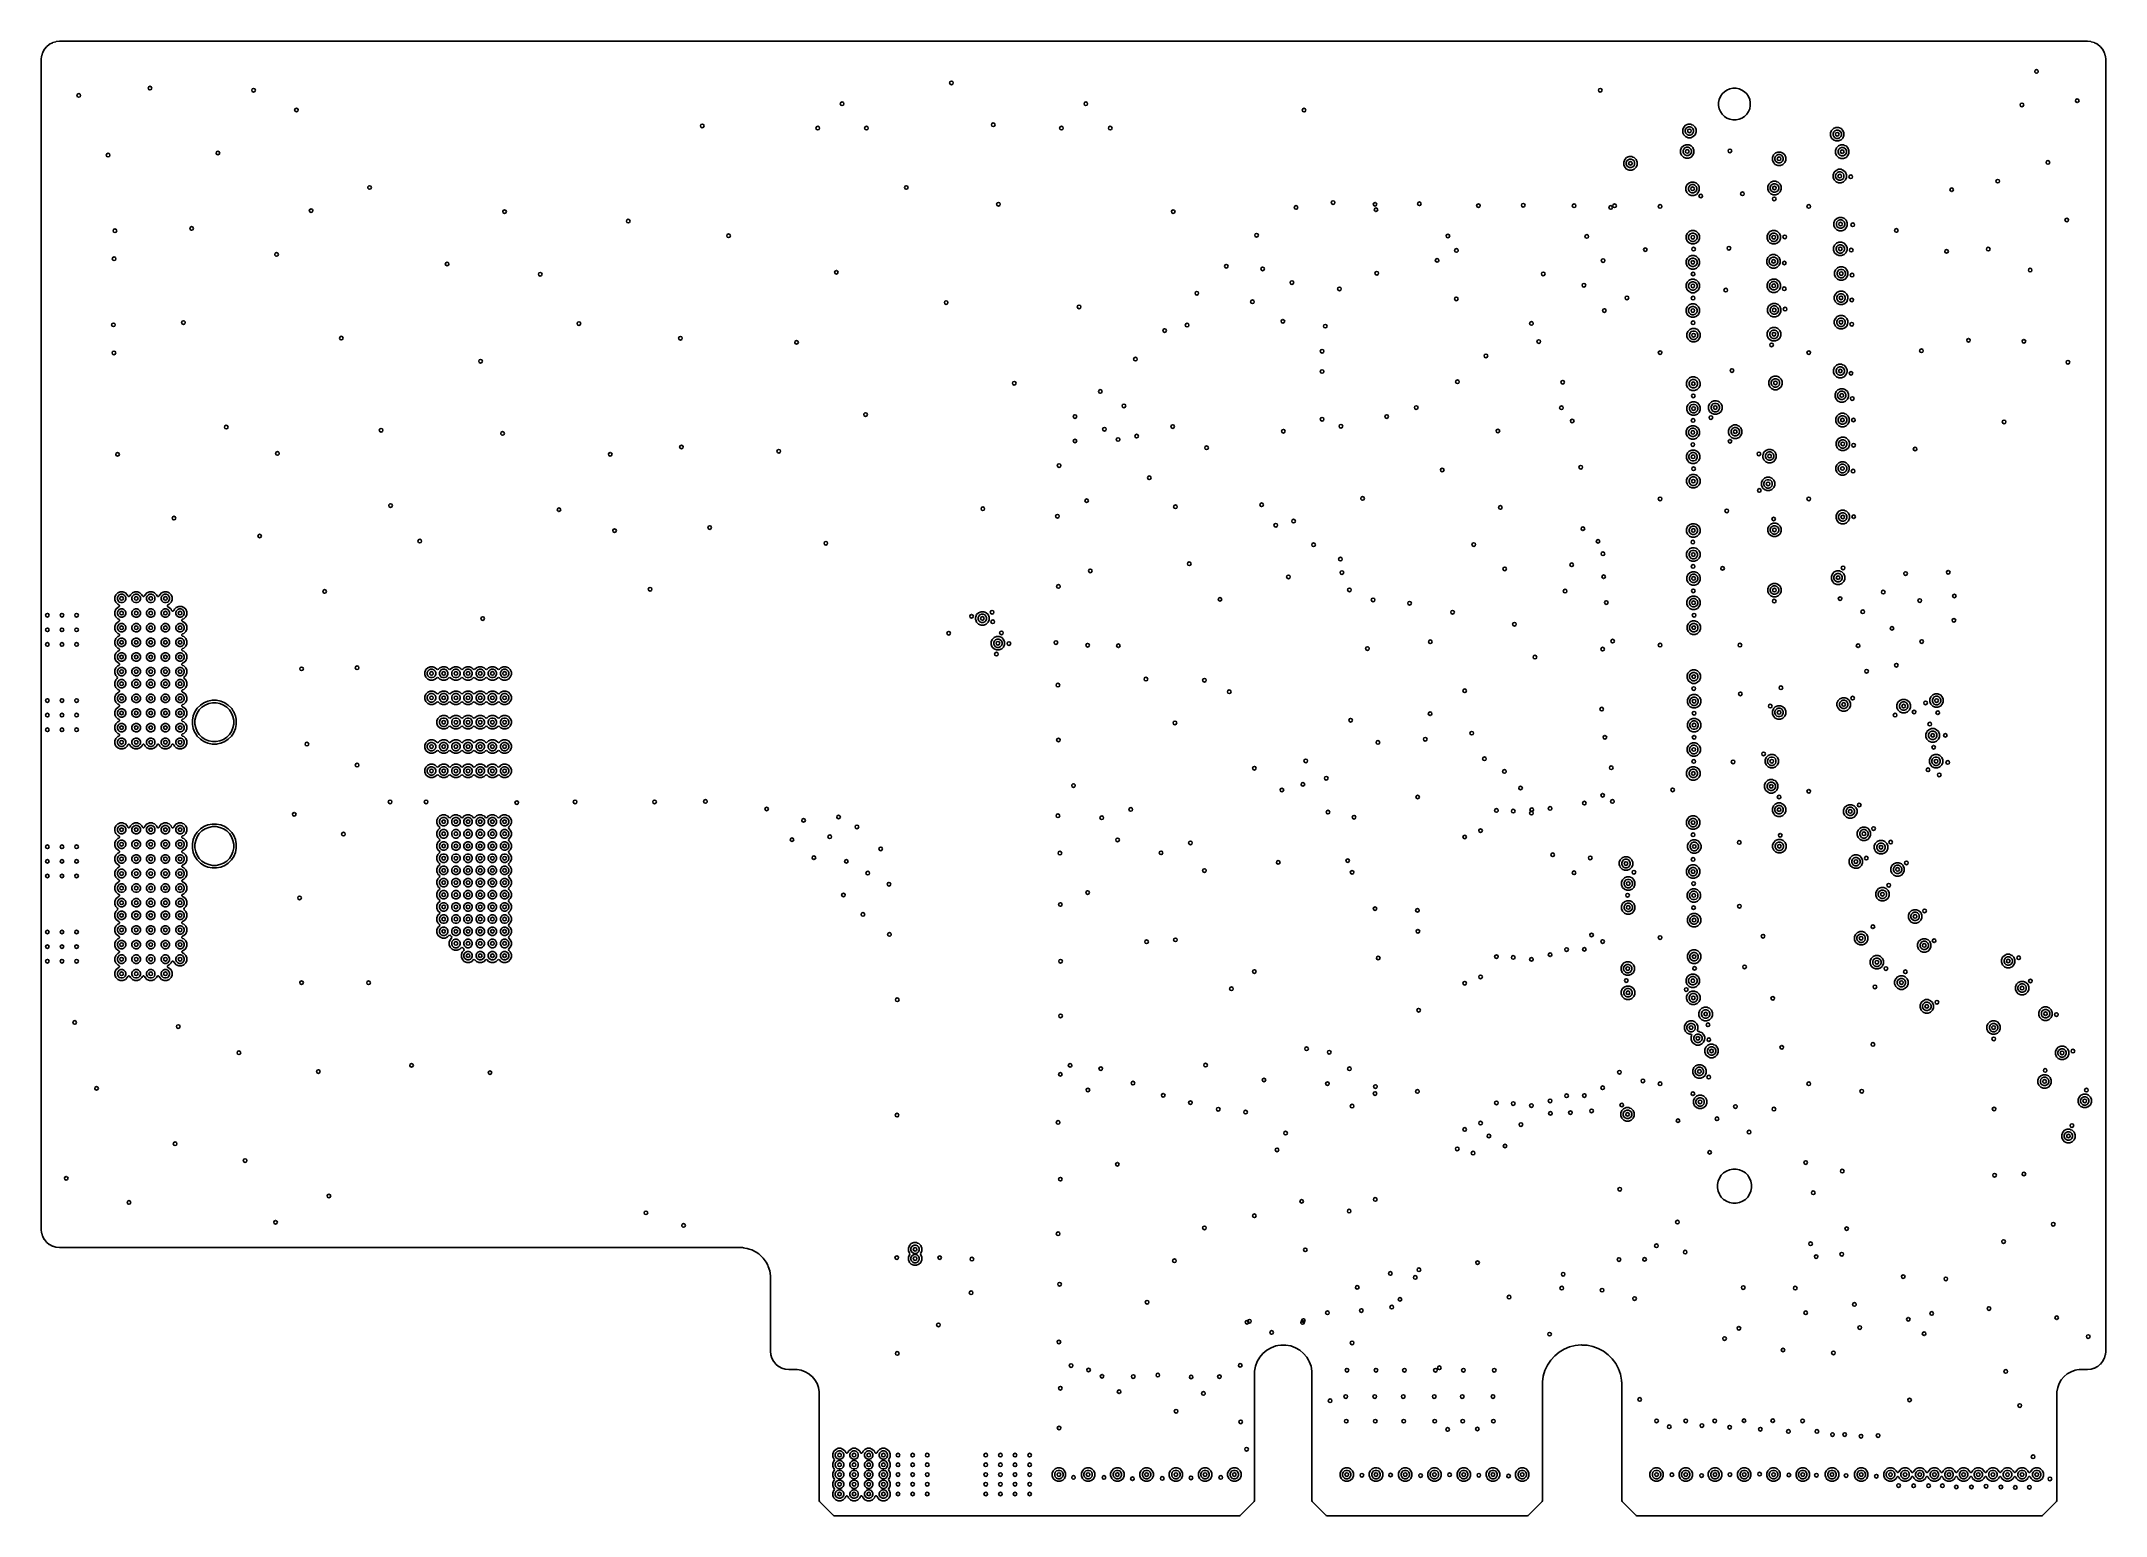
# Model space of a CAD drawing. Extents: x 114.9 to 199.6, y -137.1 to -76.7.
import ezdxf

# ---------------------------------------------------------------- set-up
doc = ezdxf.new("R2010")
doc.units = 0
doc.layers.add('BLACK', color=7, linetype='CONTINUOUS')

msp = doc.modelspace()

# ---------------------------------------------------------------- linework, layer by layer
at = {"layer": 'BLACK', "linetype": 'CONTINUOUS'}
for p, q in [((114.939822, -77.10893), (115.004542, -76.98785)), ((115.004542, -76.98785), (115.009871, -76.979874)), ((115.009871, -76.979874), (115.096961, -76.873753)), ((115.096961, -76.873753), (115.103754, -76.866961)), ((115.103754, -76.866961), (115.209874, -76.779871)), ((115.209874, -76.779871), (115.21785, -76.774542)), ((115.21785, -76.774542), (115.33893, -76.709822)), ((115.33893, -76.709822), (115.34779, -76.706153)), ((115.34779, -76.706153), (115.479162, -76.666301)), ((115.479162, -76.666301), (115.488581, -76.664428)), ((115.488581, -76.664428), (115.627604, -76.650736)), ((115.627604, -76.650736), (115.632407, -76.6505)), ((115.632407, -76.6505), (115.67417, -76.6505)), ((115.67417, -76.6505), (198.78583, -76.6505)), ((198.78583, -76.6505), (198.827593, -76.6505)), ((198.827593, -76.6505), (198.832396, -76.650736)), ((198.832396, -76.650736), (198.971417, -76.664428)), ((198.971417, -76.664428), (198.980839, -76.666302)), ((198.980839, -76.666302), (199.112205, -76.706151)), ((199.112205, -76.706151), (199.121072, -76.709824)), ((199.121072, -76.709824), (199.186123, -76.744595)), ((199.186123, -76.744595), (199.242144, -76.774539)), ((199.242144, -76.774539), (199.25013, -76.779875)), ((199.25013, -76.779875), (199.356245, -76.866961)), ((199.356245, -76.866961), (199.363038, -76.873754)), ((199.363038, -76.873754), (199.450124, -76.979869)), ((199.450124, -76.979869), (199.45546, -76.987855)), ((199.45546, -76.987855), (199.520173, -77.108923)), ((114.8805, -77.402406), (114.880736, -77.397603)), ((114.8805, -79.161927), (114.8805, -77.402406)), ((114.880736, -77.397603), (114.894428, -77.258582)), ((114.894428, -77.258582), (114.896302, -77.249161)), ((114.896302, -77.249161), (114.936153, -77.11779)), ((114.936153, -77.11779), (114.939822, -77.10893)), ((199.520173, -77.108923), (199.523849, -77.117798)), ((199.523849, -77.117798), (199.563697, -77.249161)), ((199.563697, -77.249161), (199.565571, -77.258582)), ((199.565571, -77.258582), (199.579264, -77.397603)), ((199.579264, -77.397603), (199.5795, -77.402406)), ((199.5795, -77.402406), (199.5795, -130.397593)), ((183.933331, -78.720723), (183.842723, -78.811331)), ((184.039874, -78.649534), (183.933331, -78.720723)), ((184.158257, -78.600498), (184.039874, -78.649534)), ((184.158262, -78.600497), (184.158257, -78.600498)), ((184.283927, -78.5755), (184.158262, -78.600497)), ((184.283931, -78.5755), (184.283927, -78.5755)), ((184.412069, -78.5755), (184.283931, -78.5755)), ((184.412072, -78.5755), (184.412069, -78.5755)), ((184.537737, -78.600497), (184.412072, -78.5755)), ((184.537742, -78.600498), (184.537737, -78.600497)), ((184.537744, -78.600499), (184.537742, -78.600498)), ((184.656127, -78.649535), (184.537744, -78.600499)), ((184.762669, -78.720724), (184.656127, -78.649535)), ((184.853276, -78.811331), (184.762669, -78.720724)), ((114.8805, -80.275198), (114.8805, -79.161927)), ((183.722497, -79.036262), (183.6975, -79.161927)), ((183.6975, -79.161927), (183.6975, -79.290072)), ((183.6975, -79.290072), (183.722497, -79.415737)), ((183.722498, -79.036257), (183.722497, -79.036262)), ((183.722497, -79.415737), (183.722498, -79.415742)), ((183.771534, -78.917874), (183.722498, -79.036257)), ((183.722498, -79.415742), (183.722499, -79.415744)), ((183.722499, -79.415744), (183.771535, -79.534127)), ((183.842723, -78.811331), (183.771534, -78.917874)), ((183.771535, -79.534127), (183.842724, -79.640669)), ((184.924465, -78.917873), (184.853276, -78.811331)), ((184.853276, -79.640669), (184.924465, -79.534127)), ((184.973501, -79.036256), (184.924465, -78.917873)), ((184.924465, -79.534127), (184.973501, -79.415744)), ((184.9985, -79.161931), (184.973501, -79.036256)), ((184.973501, -79.415744), (184.9985, -79.290069)), ((184.9985, -79.290069), (184.9985, -79.161931)), ((114.8805, -81.115198), (114.8805, -80.275198)), ((182.267444, -80.17394), (182.2255, -80.275198)), ((182.2255, -80.275198), (182.2255, -80.384801)), ((182.2255, -80.384801), (182.23602, -80.410198)), ((182.23602, -80.410198), (182.267443, -80.486058)), ((182.34494, -80.096444), (182.267444, -80.17394)), ((182.329363, -80.295859), (182.355493, -80.232775)), ((182.329363, -80.364141), (182.329363, -80.295859)), ((182.355493, -80.427225), (182.329363, -80.364141)), ((182.446198, -80.0545), (182.34494, -80.096444)), ((182.355493, -80.232775), (182.403775, -80.184493)), ((182.403775, -80.475507), (182.355493, -80.427225)), ((182.403775, -80.184493), (182.466859, -80.158363)), ((182.4462, -80.0545), (182.446198, -80.0545)), ((182.5558, -80.0545), (182.4462, -80.0545)), ((182.466859, -80.158363), (182.535141, -80.158363)), ((182.535141, -80.158363), (182.598225, -80.184493)), ((182.555801, -80.0545), (182.5558, -80.0545)), ((182.597744, -80.071874), (182.555801, -80.0545)), ((182.657058, -80.096443), (182.597744, -80.071874)), ((182.598225, -80.184493), (182.646507, -80.232775)), ((182.646507, -80.427225), (182.598225, -80.475507)), ((182.646507, -80.232775), (182.672637, -80.295859)), ((182.672637, -80.364141), (182.646507, -80.427225)), ((182.657059, -80.096444), (182.657058, -80.096443)), ((182.657061, -80.096445), (182.657059, -80.096444)), ((182.734555, -80.173939), (182.657061, -80.096445)), ((182.672637, -80.295859), (182.672637, -80.364141)), ((182.734555, -80.17394), (182.734555, -80.173939)), ((182.734557, -80.173942), (182.734555, -80.17394)), ((182.7765, -80.2752), (182.734557, -80.173942)), ((182.734557, -80.486058), (182.76598, -80.410198)), ((182.76598, -80.410198), (182.7765, -80.3848)), ((182.7765, -80.3848), (182.7765, -80.2752)), ((183.842724, -79.640669), (183.933331, -79.731276)), ((183.933331, -79.731276), (184.039873, -79.802465)), ((184.039873, -79.802465), (184.158256, -79.851501)), ((184.158256, -79.851501), (184.283931, -79.8765)), ((184.283931, -79.8765), (184.412069, -79.8765)), ((184.412069, -79.8765), (184.537744, -79.851501)), ((184.537744, -79.851501), (184.656127, -79.802465)), ((184.656127, -79.802465), (184.762669, -79.731276)), ((184.762669, -79.731276), (184.853276, -79.640669)), ((188.331444, -80.30894), (188.2895, -80.410198)), ((188.2895, -80.410198), (188.2895, -80.4102)), ((188.2895, -80.4102), (188.2895, -80.5198)), ((188.40894, -80.231444), (188.331444, -80.30894)), ((188.393363, -80.430859), (188.419493, -80.367775)), ((188.393363, -80.499141), (188.393363, -80.430859)), ((188.510198, -80.1895), (188.40894, -80.231444)), ((188.419493, -80.367775), (188.467775, -80.319493)), ((188.467775, -80.319493), (188.530859, -80.293363)), ((188.5102, -80.1895), (188.510198, -80.1895)), ((188.6198, -80.1895), (188.5102, -80.1895)), ((188.530859, -80.293363), (188.599141, -80.293363)), ((188.599141, -80.293363), (188.662225, -80.319493)), ((188.619801, -80.1895), (188.6198, -80.1895)), ((188.661744, -80.206874), (188.619801, -80.1895)), ((188.721058, -80.231443), (188.661744, -80.206874)), ((188.662225, -80.319493), (188.710507, -80.367775)), ((188.710507, -80.367775), (188.736637, -80.430859)), ((188.721059, -80.231444), (188.721058, -80.231443)), ((188.721061, -80.231445), (188.721059, -80.231444)), ((188.798555, -80.308939), (188.721061, -80.231445)), ((188.736637, -80.430859), (188.736637, -80.499141)), ((188.798555, -80.30894), (188.798555, -80.308939)), ((188.798557, -80.308942), (188.798555, -80.30894)), ((188.8405, -80.4102), (188.798557, -80.308942)), ((188.8405, -80.5198), (188.8405, -80.4102)), ((114.8805, -81.604198), (114.8805, -81.115198)), ((182.176444, -81.01394), (182.1345, -81.115198)), ((182.1345, -81.115198), (182.1345, -81.224801)), ((182.1345, -81.224801), (182.151874, -81.266744)), ((182.151874, -81.266744), (182.176443, -81.326058)), ((182.25394, -80.936444), (182.176444, -81.01394)), ((182.238363, -81.135859), (182.264493, -81.072775)), ((182.238363, -81.204141), (182.238363, -81.135859)), ((182.264493, -81.267225), (182.238363, -81.204141)), ((182.355198, -80.8945), (182.25394, -80.936444)), ((182.264493, -81.072775), (182.312775, -81.024493)), ((182.312775, -81.315507), (182.264493, -81.267225)), ((182.267443, -80.486058), (182.267444, -80.486059)), ((182.267444, -80.486059), (182.267445, -80.486061)), ((182.267445, -80.486061), (182.344939, -80.563555)), ((182.312775, -81.024493), (182.375859, -80.998363)), ((182.344939, -80.563555), (182.34494, -80.563555)), ((182.34494, -80.563555), (182.344942, -80.563557)), ((182.344942, -80.563557), (182.4462, -80.6055)), ((182.3552, -80.8945), (182.355198, -80.8945)), ((182.4648, -80.8945), (182.3552, -80.8945)), ((182.375859, -80.998363), (182.444141, -80.998363)), ((182.466859, -80.501637), (182.403775, -80.475507)), ((182.444141, -80.998363), (182.507225, -81.024493)), ((182.4462, -80.6055), (182.446202, -80.6055)), ((182.446202, -80.6055), (182.555798, -80.6055)), ((182.464801, -80.8945), (182.4648, -80.8945)), ((182.488942, -80.9045), (182.464801, -80.8945)), ((182.535141, -80.501637), (182.466859, -80.501637)), ((182.566058, -80.936443), (182.488942, -80.9045)), ((182.507225, -81.024493), (182.555507, -81.072775)), ((182.555507, -81.267225), (182.507225, -81.315507)), ((182.598225, -80.475507), (182.535141, -80.501637)), ((182.555507, -81.072775), (182.581637, -81.135859)), ((182.581637, -81.204141), (182.555507, -81.267225)), ((182.555798, -80.6055), (182.5558, -80.6055)), ((182.5558, -80.6055), (182.657058, -80.563557)), ((182.566059, -80.936444), (182.566058, -80.936443)), ((182.566061, -80.936445), (182.566059, -80.936444)), ((182.643555, -81.013939), (182.566061, -80.936445)), ((182.581637, -81.135859), (182.581637, -81.204141)), ((182.643555, -81.01394), (182.643555, -81.013939)), ((182.643557, -81.013942), (182.643555, -81.01394)), ((182.6855, -81.1152), (182.643557, -81.013942)), ((182.643557, -81.326058), (182.6855, -81.2248)), ((182.657058, -80.563557), (182.65706, -80.563555)), ((182.65706, -80.563555), (182.657061, -80.563555)), ((182.657061, -80.563555), (182.734555, -80.486061)), ((182.6855, -81.125198), (182.6855, -81.1152)), ((182.6855, -81.2248), (182.6855, -81.125198)), ((182.734555, -80.48606), (182.734557, -80.486058)), ((182.734555, -80.486061), (182.734555, -80.48606)), ((186.02394, -81.236444), (185.946444, -81.31394)), ((186.027909, -81.2348), (186.02394, -81.236444)), ((186.05205, -81.2248), (186.027909, -81.2348)), ((186.125198, -81.1945), (186.05205, -81.2248)), ((186.082775, -81.324493), (186.145859, -81.298363)), ((186.1252, -81.1945), (186.125198, -81.1945)), ((186.2348, -81.1945), (186.1252, -81.1945)), ((186.145859, -81.298363), (186.214141, -81.298363)), ((186.214141, -81.298363), (186.277225, -81.324493)), ((186.234801, -81.1945), (186.2348, -81.1945)), ((186.276744, -81.211874), (186.234801, -81.1945)), ((186.336058, -81.236443), (186.276744, -81.211874)), ((186.336059, -81.236444), (186.336058, -81.236443)), ((186.336061, -81.236445), (186.336059, -81.236444)), ((186.413555, -81.313939), (186.336061, -81.236445)), ((188.2895, -80.5198), (188.331443, -80.621058)), ((188.331443, -80.621058), (188.331444, -80.621059)), ((188.331444, -80.621059), (188.331445, -80.621061)), ((188.331445, -80.621061), (188.408939, -80.698555)), ((188.419493, -80.562225), (188.393363, -80.499141)), ((188.408939, -80.698555), (188.40894, -80.698555)), ((188.40894, -80.698555), (188.408942, -80.698557)), ((188.408942, -80.698557), (188.5102, -80.7405)), ((188.467775, -80.610507), (188.419493, -80.562225)), ((188.530859, -80.636637), (188.467775, -80.610507)), ((188.536444, -81.02394), (188.4945, -81.125198)), ((188.4945, -81.125198), (188.4945, -81.234801)), ((188.4945, -81.234801), (188.495181, -81.236444)), ((188.495181, -81.236444), (188.536443, -81.336058)), ((188.5102, -80.7405), (188.510202, -80.7405)), ((188.510202, -80.7405), (188.619798, -80.7405)), ((188.599141, -80.636637), (188.530859, -80.636637)), ((188.61394, -80.946444), (188.536444, -81.02394)), ((188.598363, -81.145859), (188.624493, -81.082775)), ((188.598363, -81.214141), (188.598363, -81.145859)), ((188.624493, -81.277225), (188.598363, -81.214141)), ((188.662225, -80.610507), (188.599141, -80.636637)), ((188.715198, -80.9045), (188.61394, -80.946444)), ((188.619798, -80.7405), (188.6198, -80.7405)), ((188.6198, -80.7405), (188.721058, -80.698557)), ((188.624493, -81.082775), (188.672775, -81.034493)), ((188.672775, -81.325507), (188.624493, -81.277225)), ((188.710507, -80.562225), (188.662225, -80.610507)), ((188.672775, -81.034493), (188.735859, -81.008363)), ((188.736637, -80.499141), (188.710507, -80.562225)), ((188.7152, -80.9045), (188.715198, -80.9045)), ((188.8248, -80.9045), (188.7152, -80.9045)), ((188.721058, -80.698557), (188.72106, -80.698555)), ((188.72106, -80.698555), (188.721061, -80.698555)), ((188.721061, -80.698555), (188.798555, -80.621061)), ((188.735859, -81.008363), (188.804141, -81.008363)), ((188.798555, -80.62106), (188.798557, -80.621058)), ((188.798555, -80.621061), (188.798555, -80.62106)), ((188.798557, -80.621058), (188.8405, -80.5198)), ((188.804141, -81.008363), (188.867225, -81.034493)), ((188.824801, -80.9045), (188.8248, -80.9045)), ((188.866744, -80.921874), (188.824801, -80.9045)), ((188.926058, -80.946443), (188.866744, -80.921874)), ((188.867225, -81.034493), (188.915507, -81.082775)), ((188.915507, -81.277225), (188.867225, -81.325507)), ((188.915507, -81.082775), (188.941637, -81.145859)), ((188.941637, -81.214141), (188.915507, -81.277225)), ((188.926059, -80.946444), (188.926058, -80.946443)), ((188.926061, -80.946445), (188.926059, -80.946444)), ((189.003555, -81.023939), (188.926061, -80.946445)), ((188.941637, -81.145859), (188.941637, -81.214141)), ((189.003555, -81.02394), (189.003555, -81.023939)), ((189.003557, -81.023942), (189.003555, -81.02394)), ((189.0455, -81.1252), (189.003557, -81.023942)), ((189.003557, -81.336058), (189.0455, -81.2348)), ((189.0455, -81.2348), (189.0455, -81.1252)), ((114.8805, -82.125198), (114.8805, -81.604198)), ((114.8805, -82.645198), (114.8805, -82.125198)), ((179.847444, -81.50294), (179.8055, -81.604198)), ((179.8055, -81.604198), (179.8055, -81.6042)), ((179.8055, -81.6042), (179.8055, -81.7138)), ((179.8055, -81.7138), (179.847443, -81.815058)), ((179.847443, -81.815058), (179.847444, -81.815059)), ((179.92494, -81.425444), (179.847444, -81.50294)), ((179.847444, -81.815059), (179.847445, -81.815061)), ((179.847445, -81.815061), (179.924939, -81.892555)), ((179.909363, -81.624859), (179.935493, -81.561775)), ((179.909363, -81.693141), (179.909363, -81.624859)), ((179.935493, -81.756225), (179.909363, -81.693141)), ((179.924939, -81.892555), (179.92494, -81.892555)), ((180.026198, -81.3835), (179.92494, -81.425444)), ((179.92494, -81.892555), (179.924942, -81.892557)), ((179.924942, -81.892557), (180.0262, -81.9345)), ((179.935493, -81.561775), (179.983775, -81.513493)), ((179.983775, -81.804507), (179.935493, -81.756225)), ((179.983775, -81.513493), (180.046859, -81.487363)), ((180.046859, -81.830637), (179.983775, -81.804507)), ((180.0262, -81.3835), (180.026198, -81.3835)), ((180.1358, -81.3835), (180.0262, -81.3835)), ((180.0262, -81.9345), (180.026202, -81.9345)), ((180.026202, -81.9345), (180.135798, -81.9345)), ((180.046859, -81.487363), (180.115141, -81.487363)), ((180.115141, -81.830637), (180.046859, -81.830637)), ((180.115141, -81.487363), (180.178225, -81.513493)), ((180.178225, -81.804507), (180.115141, -81.830637)), ((180.135798, -81.9345), (180.1358, -81.9345)), ((180.135801, -81.3835), (180.1358, -81.3835)), ((180.1358, -81.9345), (180.237058, -81.892557)), ((180.177744, -81.400874), (180.135801, -81.3835)), ((180.237058, -81.425443), (180.177744, -81.400874)), ((180.178225, -81.513493), (180.226507, -81.561775)), ((180.226507, -81.756225), (180.178225, -81.804507)), ((180.226507, -81.561775), (180.252637, -81.624859)), ((180.252637, -81.693141), (180.226507, -81.756225)), ((180.237059, -81.425444), (180.237058, -81.425443)), ((180.237058, -81.892557), (180.23706, -81.892555)), ((180.237061, -81.425445), (180.237059, -81.425444)), ((180.23706, -81.892555), (180.237061, -81.892555)), ((180.314555, -81.502939), (180.237061, -81.425445)), ((180.237061, -81.892555), (180.314555, -81.815061)), ((180.252637, -81.624859), (180.252637, -81.693141)), ((180.314555, -81.50294), (180.314555, -81.502939)), ((180.314557, -81.502942), (180.314555, -81.50294)), ((180.314555, -81.81506), (180.314557, -81.815058)), ((180.314555, -81.815061), (180.314555, -81.81506)), ((180.3565, -81.6042), (180.314557, -81.502942)), ((180.314557, -81.815058), (180.3565, -81.7138)), ((180.3565, -81.7138), (180.3565, -81.6042)), ((182.176443, -81.326058), (182.176444, -81.326059)), ((182.176444, -81.326059), (182.176445, -81.326061)), ((182.176445, -81.326061), (182.253939, -81.403555)), ((182.253939, -81.403555), (182.25394, -81.403555)), ((182.25394, -81.403555), (182.253942, -81.403557)), ((182.253942, -81.403557), (182.3552, -81.4455)), ((182.375859, -81.341637), (182.312775, -81.315507)), ((182.3552, -81.4455), (182.355202, -81.4455)), ((182.355202, -81.4455), (182.464798, -81.4455)), ((182.444141, -81.341637), (182.375859, -81.341637)), ((182.507225, -81.315507), (182.444141, -81.341637)), ((182.464798, -81.4455), (182.4648, -81.4455)), ((182.4648, -81.4455), (182.537955, -81.415198)), ((182.537955, -81.415198), (182.566058, -81.403557)), ((182.566058, -81.403557), (182.56606, -81.403555)), ((182.56606, -81.403555), (182.566061, -81.403555)), ((182.566061, -81.403555), (182.643555, -81.326061)), ((182.643555, -81.32606), (182.643557, -81.326058)), ((182.643555, -81.326061), (182.643555, -81.32606)), ((185.946444, -81.31394), (185.9045, -81.415198)), ((185.9045, -81.415198), (185.9045, -81.4152)), ((185.9045, -81.4152), (185.9045, -81.5248)), ((185.9045, -81.5248), (185.946443, -81.626058)), ((185.946443, -81.626058), (185.946444, -81.626059)), ((185.946444, -81.626059), (185.946445, -81.626061)), ((185.946445, -81.626061), (186.023939, -81.703555)), ((186.008363, -81.435859), (186.034493, -81.372775)), ((186.008363, -81.504141), (186.008363, -81.435859)), ((186.034493, -81.567225), (186.008363, -81.504141)), ((186.023939, -81.703555), (186.02394, -81.703555)), ((186.02394, -81.703555), (186.023942, -81.703557)), ((186.023942, -81.703557), (186.1252, -81.7455)), ((186.034493, -81.372775), (186.082775, -81.324493)), ((186.082775, -81.615507), (186.034493, -81.567225)), ((186.145859, -81.641637), (186.082775, -81.615507)), ((186.1252, -81.7455), (186.125202, -81.7455)), ((186.125202, -81.7455), (186.234798, -81.7455)), ((186.214141, -81.641637), (186.145859, -81.641637)), ((186.277225, -81.615507), (186.214141, -81.641637)), ((186.234798, -81.7455), (186.2348, -81.7455)), ((186.2348, -81.7455), (186.336058, -81.703557)), ((186.277225, -81.324493), (186.325507, -81.372775)), ((186.325507, -81.567225), (186.277225, -81.615507)), ((186.325507, -81.372775), (186.351637, -81.435859)), ((186.351637, -81.504141), (186.325507, -81.567225)), ((186.336058, -81.703557), (186.33606, -81.703555)), ((186.33606, -81.703555), (186.336061, -81.703555)), ((186.336061, -81.703555), (186.413555, -81.626061)), ((186.351637, -81.435859), (186.351637, -81.504141)), ((186.413555, -81.31394), (186.413555, -81.313939)), ((186.413557, -81.313942), (186.413555, -81.31394)), ((186.413555, -81.62606), (186.413557, -81.626058)), ((186.413555, -81.626061), (186.413555, -81.62606)), ((186.4555, -81.4152), (186.413557, -81.313942)), ((186.413557, -81.626058), (186.4555, -81.5248)), ((186.4555, -81.5248), (186.4555, -81.4152)), ((188.436444, -82.02394), (188.3945, -82.125198)), ((188.3945, -82.125198), (188.3945, -82.1252)), ((188.3945, -82.1252), (188.3945, -82.2348)), ((188.51394, -81.946444), (188.436444, -82.02394)), ((188.498363, -82.145859), (188.524493, -82.082775)), ((188.498363, -82.214141), (188.498363, -82.145859)), ((188.615198, -81.9045), (188.51394, -81.946444)), ((188.524493, -82.082775), (188.572775, -82.034493)), ((188.536443, -81.336058), (188.536444, -81.336059)), ((188.536444, -81.336059), (188.536445, -81.336061)), ((188.536445, -81.336061), (188.613939, -81.413555)), ((188.572775, -82.034493), (188.635859, -82.008363)), ((188.613939, -81.413555), (188.61394, -81.413555)), ((188.61394, -81.413555), (188.613942, -81.413557)), ((188.613942, -81.413557), (188.7152, -81.4555)), ((188.6152, -81.9045), (188.615198, -81.9045)), ((188.7248, -81.9045), (188.6152, -81.9045)), ((188.635859, -82.008363), (188.704141, -82.008363)), ((188.735859, -81.351637), (188.672775, -81.325507)), ((188.704141, -82.008363), (188.767225, -82.034493)), ((188.7152, -81.4555), (188.715202, -81.4555)), ((188.715202, -81.4555), (188.824798, -81.4555)), ((188.724801, -81.9045), (188.7248, -81.9045)), ((188.766744, -81.921874), (188.724801, -81.9045)), ((188.804141, -81.351637), (188.735859, -81.351637)), ((188.826058, -81.946443), (188.766744, -81.921874)), ((188.767225, -82.034493), (188.815507, -82.082775)), ((188.867225, -81.325507), (188.804141, -81.351637)), ((188.815507, -82.082775), (188.841637, -82.145859)), ((188.824798, -81.4555), (188.8248, -81.4555)), ((188.8248, -81.4555), (188.926058, -81.413557)), ((188.826059, -81.946444), (188.826058, -81.946443)), ((188.826061, -81.946445), (188.826059, -81.946444)), ((188.903555, -82.023939), (188.826061, -81.946445)), ((188.841637, -82.145859), (188.841637, -82.214141)), ((188.903555, -82.02394), (188.903555, -82.023939)), ((188.903557, -82.023942), (188.903555, -82.02394)), ((188.9455, -82.1252), (188.903557, -82.023942)), ((188.926058, -81.413557), (188.92606, -81.413555)), ((188.92606, -81.413555), (188.926061, -81.413555)), ((188.926061, -81.413555), (189.003555, -81.336061)), ((188.9455, -82.2348), (188.9455, -82.1252)), ((189.003555, -81.33606), (189.003557, -81.336058)), ((189.003555, -81.336061), (189.003555, -81.33606)), ((114.8805, -84.095198), (114.8805, -82.645198)), ((182.396444, -82.54394), (182.3545, -82.645198)), ((182.3545, -82.645198), (182.3545, -82.6452)), ((182.3545, -82.6452), (182.3545, -82.7548)), ((182.3545, -82.7548), (182.396443, -82.856058)), ((182.396443, -82.856058), (182.396444, -82.856059)), ((182.47394, -82.466444), (182.396444, -82.54394)), ((182.396444, -82.856059), (182.396445, -82.856061)), ((182.396445, -82.856061), (182.473939, -82.933555)), ((182.458363, -82.665859), (182.484493, -82.602775)), ((182.458363, -82.734141), (182.458363, -82.665859)), ((182.484493, -82.797225), (182.458363, -82.734141)), ((182.473939, -82.933555), (182.47394, -82.933555)), ((182.575198, -82.4245), (182.47394, -82.466444)), ((182.47394, -82.933555), (182.473942, -82.933557)), ((182.473942, -82.933557), (182.5752, -82.9755)), ((182.484493, -82.602775), (182.532775, -82.554493)), ((182.532775, -82.845507), (182.484493, -82.797225)), ((182.532775, -82.554493), (182.595859, -82.528363)), ((182.595859, -82.871637), (182.532775, -82.845507)), ((182.5752, -82.4245), (182.575198, -82.4245)), ((182.6848, -82.4245), (182.5752, -82.4245)), ((182.5752, -82.9755), (182.575202, -82.9755)), ((182.575202, -82.9755), (182.684798, -82.9755)), ((182.595859, -82.528363), (182.664141, -82.528363)), ((182.664141, -82.871637), (182.595859, -82.871637)), ((182.664141, -82.528363), (182.727225, -82.554493)), ((182.727225, -82.845507), (182.664141, -82.871637)), ((182.684798, -82.9755), (182.6848, -82.9755)), ((182.684801, -82.4245), (182.6848, -82.4245)), ((182.6848, -82.9755), (182.786058, -82.933557)), ((182.726744, -82.441874), (182.684801, -82.4245)), ((182.786058, -82.466443), (182.726744, -82.441874)), ((182.727225, -82.554493), (182.775507, -82.602775)), ((182.775507, -82.797225), (182.727225, -82.845507)), ((182.775507, -82.602775), (182.801637, -82.665859)), ((182.801637, -82.734141), (182.775507, -82.797225)), ((182.786059, -82.466444), (182.786058, -82.466443)), ((182.786058, -82.933557), (182.78606, -82.933555)), ((182.786061, -82.466445), (182.786059, -82.466444)), ((182.78606, -82.933555), (182.786061, -82.933555)), ((182.863555, -82.543939), (182.786061, -82.466445)), ((182.786061, -82.933555), (182.863555, -82.856061)), ((182.801637, -82.665859), (182.801637, -82.734141)), ((182.863555, -82.54394), (182.863555, -82.543939)), ((182.863557, -82.543942), (182.863555, -82.54394)), ((182.863555, -82.85606), (182.863557, -82.856058)), ((182.863555, -82.856061), (182.863555, -82.85606)), ((182.88726, -82.601165), (182.863557, -82.543942)), ((182.863557, -82.856058), (182.9055, -82.7548)), ((182.893073, -82.615198), (182.88726, -82.601165)), ((182.898842, -82.629125), (182.893073, -82.615198)), ((182.903003, -82.639172), (182.898842, -82.629125)), ((182.9055, -82.6452), (182.903003, -82.639172)), ((182.9055, -82.7548), (182.9055, -82.6452)), ((185.756444, -82.51394), (185.7145, -82.615198)), ((185.7145, -82.615198), (185.7145, -82.724801)), ((185.7145, -82.724801), (185.726927, -82.754801)), ((185.726927, -82.754801), (185.756443, -82.826058)), ((185.756443, -82.826058), (185.756444, -82.826059)), ((185.83394, -82.436444), (185.756444, -82.51394)), ((185.756444, -82.826059), (185.756445, -82.826061)), ((185.756445, -82.826061), (185.833939, -82.903555)), ((185.818363, -82.635859), (185.844493, -82.572775)), ((185.818363, -82.704141), (185.818363, -82.635859)), ((185.844493, -82.767225), (185.818363, -82.704141)), ((185.833939, -82.903555), (185.83394, -82.903555)), ((185.935198, -82.3945), (185.83394, -82.436444)), ((185.83394, -82.903555), (185.833942, -82.903557)), ((185.833942, -82.903557), (185.9352, -82.9455)), ((185.844493, -82.572775), (185.892775, -82.524493)), ((185.892775, -82.815507), (185.844493, -82.767225)), ((185.892775, -82.524493), (185.955859, -82.498363)), ((185.955859, -82.841637), (185.892775, -82.815507)), ((185.9352, -82.3945), (185.935198, -82.3945)), ((186.0448, -82.3945), (185.9352, -82.3945)), ((185.9352, -82.9455), (185.935202, -82.9455)), ((185.935202, -82.9455), (186.044798, -82.9455)), ((185.955859, -82.498363), (186.024141, -82.498363)), ((186.024141, -82.841637), (185.955859, -82.841637)), ((186.024141, -82.498363), (186.087225, -82.524493)), ((186.087225, -82.815507), (186.024141, -82.841637)), ((186.044798, -82.9455), (186.0448, -82.9455)), ((186.044801, -82.3945), (186.0448, -82.3945)), ((186.0448, -82.9455), (186.146058, -82.903557)), ((186.086744, -82.411874), (186.044801, -82.3945)), ((186.146058, -82.436443), (186.086744, -82.411874)), ((186.087225, -82.524493), (186.135507, -82.572775)), ((186.135507, -82.767225), (186.087225, -82.815507)), ((186.135507, -82.572775), (186.161637, -82.635859)), ((186.161637, -82.704141), (186.135507, -82.767225)), ((186.146059, -82.436444), (186.146058, -82.436443)), ((186.146058, -82.903557), (186.14606, -82.903555)), ((186.146061, -82.436445), (186.146059, -82.436444)), ((186.14606, -82.903555), (186.146061, -82.903555)), ((186.223555, -82.513939), (186.146061, -82.436445)), ((186.146061, -82.903555), (186.223555, -82.826061)), ((186.161637, -82.635859), (186.161637, -82.704141)), ((186.223555, -82.51394), (186.223555, -82.513939)), ((186.223557, -82.513942), (186.223555, -82.51394)), ((186.223555, -82.82606), (186.223557, -82.826058)), ((186.223555, -82.826061), (186.223555, -82.82606)), ((186.2655, -82.6152), (186.223557, -82.513942)), ((186.223557, -82.826058), (186.2655, -82.7248)), ((186.2655, -82.7248), (186.2655, -82.6152)), ((188.3945, -82.2348), (188.436443, -82.336058)), ((188.436443, -82.336058), (188.436444, -82.336059)), ((188.436444, -82.336059), (188.436445, -82.336061)), ((188.436445, -82.336061), (188.513939, -82.413555)), ((188.524493, -82.277225), (188.498363, -82.214141)), ((188.513939, -82.413555), (188.51394, -82.413555)), ((188.51394, -82.413555), (188.513942, -82.413557)), ((188.513942, -82.413557), (188.6152, -82.4555)), ((188.572775, -82.325507), (188.524493, -82.277225)), ((188.635859, -82.351637), (188.572775, -82.325507)), ((188.6152, -82.4555), (188.615202, -82.4555)), ((188.615202, -82.4555), (188.724798, -82.4555)), ((188.704141, -82.351637), (188.635859, -82.351637)), ((188.767225, -82.325507), (188.704141, -82.351637)), ((188.724798, -82.4555), (188.7248, -82.4555)), ((188.7248, -82.4555), (188.826058, -82.413557)), ((188.815507, -82.277225), (188.767225, -82.325507)), ((188.841637, -82.214141), (188.815507, -82.277225)), ((188.826058, -82.413557), (188.82606, -82.413555)), ((188.82606, -82.413555), (188.826061, -82.413555)), ((188.826061, -82.413555), (188.903555, -82.336061)), ((188.903555, -82.33606), (188.903557, -82.336058)), ((188.903555, -82.336061), (188.903555, -82.33606)), ((188.903557, -82.336058), (188.9455, -82.2348)), ((114.8805, -84.635198), (114.8805, -84.095198)), ((114.8805, -85.115198), (114.8805, -84.635198)), ((182.406444, -84.53394), (182.3645, -84.635198)), ((182.3645, -84.635198), (182.3645, -84.6352)), ((182.3645, -84.6352), (182.3645, -84.7448)), ((182.48394, -84.456444), (182.406444, -84.53394)), ((182.468363, -84.655859), (182.494493, -84.592775)), ((182.468363, -84.724141), (182.468363, -84.655859)), ((182.585198, -84.4145), (182.48394, -84.456444)), ((182.494493, -84.592775), (182.542775, -84.544493)), ((182.542775, -84.544493), (182.605859, -84.518363)), ((182.5852, -84.4145), (182.585198, -84.4145)), ((182.6948, -84.4145), (182.5852, -84.4145)), ((182.605859, -84.518363), (182.674141, -84.518363)), ((182.674141, -84.518363), (182.737225, -84.544493)), ((182.694801, -84.4145), (182.6948, -84.4145)), ((182.721354, -84.425499), (182.694801, -84.4145)), ((182.796058, -84.456443), (182.721354, -84.425499)), ((182.737225, -84.544493), (182.785507, -84.592775)), ((182.785507, -84.592775), (182.811637, -84.655859)), ((182.796059, -84.456444), (182.796058, -84.456443)), ((182.796061, -84.456445), (182.796059, -84.456444)), ((182.873555, -84.533939), (182.796061, -84.456445)), ((182.811637, -84.655859), (182.811637, -84.724141)), ((182.873555, -84.53394), (182.873555, -84.533939)), ((182.873557, -84.533942), (182.873555, -84.53394)), ((182.915499, -84.635198), (182.873557, -84.533942)), ((182.9155, -84.6352), (182.915499, -84.635198)), ((182.9155, -84.7448), (182.9155, -84.6352)), ((185.726444, -84.53394), (185.6845, -84.635198)), ((185.6845, -84.635198), (185.6845, -84.6352)), ((185.6845, -84.6352), (185.6845, -84.7448)), ((185.80394, -84.456444), (185.726444, -84.53394)), ((185.788363, -84.655859), (185.814493, -84.592775)), ((185.788363, -84.724141), (185.788363, -84.655859)), ((185.905198, -84.4145), (185.80394, -84.456444)), ((185.814493, -84.592775), (185.862775, -84.544493)), ((185.862775, -84.544493), (185.925859, -84.518363)), ((185.9052, -84.4145), (185.905198, -84.4145)), ((186.0148, -84.4145), (185.9052, -84.4145)), ((185.925859, -84.518363), (185.994141, -84.518363)), ((185.994141, -84.518363), (186.057225, -84.544493)), ((186.014801, -84.4145), (186.0148, -84.4145)), ((186.041354, -84.425499), (186.014801, -84.4145)), ((186.116058, -84.456443), (186.041354, -84.425499)), ((186.057225, -84.544493), (186.105507, -84.592775)), ((186.105507, -84.592775), (186.131637, -84.655859)), ((186.116059, -84.456444), (186.116058, -84.456443)), ((186.116061, -84.456445), (186.116059, -84.456444)), ((186.193555, -84.533939), (186.116061, -84.456445)), ((186.131637, -84.655859), (186.131637, -84.724141)), ((186.193555, -84.53394), (186.193555, -84.533939)), ((186.193557, -84.533942), (186.193555, -84.53394)), ((186.2355, -84.6352), (186.193557, -84.533942)), ((186.2355, -84.7448), (186.2355, -84.6352)), ((188.466444, -83.99394), (188.4245, -84.095198)), ((188.4245, -84.095198), (188.4245, -84.0952)), ((188.4245, -84.0952), (188.4245, -84.2048)), ((188.4245, -84.2048), (188.466443, -84.306058)), ((188.466443, -84.306058), (188.466444, -84.306059)), ((188.54394, -83.916444), (188.466444, -83.99394)), ((188.466444, -84.306059), (188.466445, -84.306061)), ((188.466445, -84.306061), (188.543939, -84.383555)), ((188.528363, -84.115859), (188.554493, -84.052775)), ((188.528363, -84.184141), (188.528363, -84.115859)), ((188.554493, -84.247225), (188.528363, -84.184141)), ((188.543939, -84.383555), (188.54394, -84.383555)), ((188.645198, -83.8745), (188.54394, -83.916444)), ((188.54394, -84.383555), (188.543942, -84.383557)), ((188.543942, -84.383557), (188.6452, -84.4255)), ((188.554493, -84.052775), (188.602775, -84.004493)), ((188.602775, -84.295507), (188.554493, -84.247225)), ((188.602775, -84.004493), (188.665859, -83.978363)), ((188.665859, -84.321637), (188.602775, -84.295507)), ((188.6452, -83.8745), (188.645198, -83.8745)), ((188.7548, -83.8745), (188.6452, -83.8745)), ((188.6452, -84.4255), (188.645202, -84.4255)), ((188.645202, -84.4255), (188.754798, -84.4255)), ((188.665859, -83.978363), (188.734141, -83.978363)), ((188.734141, -84.321637), (188.665859, -84.321637)), ((188.734141, -83.978363), (188.797225, -84.004493)), ((188.797225, -84.295507), (188.734141, -84.321637)), ((188.754798, -84.4255), (188.7548, -84.4255)), ((188.754801, -83.8745), (188.7548, -83.8745)), ((188.7548, -84.4255), (188.856058, -84.383557)), ((188.796744, -83.891874), (188.754801, -83.8745)), ((188.856058, -83.916443), (188.796744, -83.891874)), ((188.797225, -84.004493), (188.845507, -84.052775)), ((188.845507, -84.247225), (188.797225, -84.295507)), ((188.845507, -84.052775), (188.871637, -84.115859)), ((188.871637, -84.184141), (188.845507, -84.247225)), ((188.856059, -83.916444), (188.856058, -83.916443)), ((188.856058, -84.383557), (188.85606, -84.383555)), ((188.856061, -83.916445), (188.856059, -83.916444)), ((188.85606, -84.383555), (188.856061, -84.383555)), ((188.933555, -83.993939), (188.856061, -83.916445)), ((188.856061, -84.383555), (188.933555, -84.306061)), ((188.871637, -84.115859), (188.871637, -84.184141)), ((188.933555, -83.99394), (188.933555, -83.993939)), ((188.933557, -83.993942), (188.933555, -83.99394)), ((188.933555, -84.30606), (188.933557, -84.306058)), ((188.933555, -84.306061), (188.933555, -84.30606)), ((188.9755, -84.0952), (188.933557, -83.993942)), ((188.933557, -84.306058), (188.9755, -84.2048)), ((188.9755, -84.2048), (188.9755, -84.0952)), ((114.8805, -85.665198), (114.8805, -85.115198)), ((182.3645, -84.7448), (182.406443, -84.846058)), ((182.406443, -84.846058), (182.406444, -84.846059)), ((182.406444, -84.846059), (182.406445, -84.846061)), ((182.48394, -85.486444), (182.406444, -85.56394)), ((182.406445, -84.846061), (182.483939, -84.923555)), ((182.494493, -84.787225), (182.468363, -84.724141)), ((182.483939, -84.923555), (182.48394, -84.923555)), ((182.48394, -84.923555), (182.483942, -84.923557)), ((182.585198, -85.4445), (182.48394, -85.486444)), ((182.483942, -84.923557), (182.5852, -84.9655)), ((182.542775, -84.835507), (182.494493, -84.787225)), ((182.605859, -84.861637), (182.542775, -84.835507)), ((182.5852, -85.4445), (182.585198, -85.4445)), ((182.5852, -84.9655), (182.585202, -84.9655)), ((182.6948, -85.4445), (182.5852, -85.4445)), ((182.585202, -84.9655), (182.694798, -84.9655)), ((182.674141, -84.861637), (182.605859, -84.861637)), ((182.737225, -84.835507), (182.674141, -84.861637)), ((182.694798, -84.9655), (182.6948, -84.9655)), ((182.6948, -84.9655), (182.796058, -84.923557)), ((182.694801, -85.4445), (182.6948, -85.4445)), ((182.699496, -85.446445), (182.694801, -85.4445)), ((182.796058, -85.486443), (182.699496, -85.446445)), ((182.785507, -84.787225), (182.737225, -84.835507)), ((182.811637, -84.724141), (182.785507, -84.787225)), ((182.796058, -84.923557), (182.79606, -84.923555)), ((182.796059, -85.486444), (182.796058, -85.486443)), ((182.796061, -85.486445), (182.796059, -85.486444)), ((182.79606, -84.923555), (182.796061, -84.923555)), ((182.796061, -84.923555), (182.873555, -84.846061)), ((182.873556, -85.56394), (182.796061, -85.486445)), ((182.873555, -84.84606), (182.873557, -84.846058)), ((182.873555, -84.846061), (182.873555, -84.84606)), ((182.873557, -84.846058), (182.9155, -84.7448)), ((185.716444, -85.52394), (185.6745, -85.625198)), ((185.6845, -84.7448), (185.726443, -84.846058)), ((185.79394, -85.446444), (185.716444, -85.52394)), ((185.726443, -84.846058), (185.726444, -84.846059)), ((185.726444, -84.846059), (185.726445, -84.846061)), ((185.726445, -84.846061), (185.803939, -84.923555)), ((185.814493, -84.787225), (185.788363, -84.724141)), ((185.895198, -85.4045), (185.79394, -85.446444)), ((185.803939, -84.923555), (185.80394, -84.923555)), ((185.80394, -84.923555), (185.803942, -84.923557)), ((185.803942, -84.923557), (185.9052, -84.9655)), ((185.804493, -85.582775), (185.852775, -85.534493)), ((185.862775, -84.835507), (185.814493, -84.787225)), ((185.852775, -85.534493), (185.915859, -85.508363)), ((185.925859, -84.861637), (185.862775, -84.835507)), ((185.8952, -85.4045), (185.895198, -85.4045)), ((186.0048, -85.4045), (185.8952, -85.4045)), ((185.9052, -84.9655), (185.905202, -84.9655)), ((185.905202, -84.9655), (186.014798, -84.9655)), ((185.915859, -85.508363), (185.984141, -85.508363)), ((185.994141, -84.861637), (185.925859, -84.861637)), ((185.984141, -85.508363), (186.047225, -85.534493)), ((186.057225, -84.835507), (185.994141, -84.861637)), ((186.004801, -85.4045), (186.0048, -85.4045)), ((186.046744, -85.421874), (186.004801, -85.4045)), ((186.014798, -84.9655), (186.0148, -84.9655)), ((186.0148, -84.9655), (186.116058, -84.923557)), ((186.106058, -85.446443), (186.046744, -85.421874)), ((186.047225, -85.534493), (186.095507, -85.582775)), ((186.105507, -84.787225), (186.057225, -84.835507)), ((186.131637, -84.724141), (186.105507, -84.787225)), ((186.106059, -85.446444), (186.106058, -85.446443)), ((186.106061, -85.446445), (186.106059, -85.446444)), ((186.183555, -85.523939), (186.106061, -85.446445)), ((186.116058, -84.923557), (186.11606, -84.923555)), ((186.11606, -84.923555), (186.116061, -84.923555)), ((186.116061, -84.923555), (186.193555, -84.846061)), ((186.183555, -85.52394), (186.183555, -85.523939)), ((186.183557, -85.523942), (186.183555, -85.52394)), ((186.2255, -85.6252), (186.183557, -85.523942)), ((186.193555, -84.84606), (186.193557, -84.846058)), ((186.193555, -84.846061), (186.193555, -84.84606)), ((186.193557, -84.846058), (186.2355, -84.7448)), ((188.456444, -85.01394), (188.4145, -85.115198)), ((188.4145, -85.115198), (188.4145, -85.1152)), ((188.4145, -85.1152), (188.4145, -85.2248)), ((188.4145, -85.2248), (188.456443, -85.326058)), ((188.456443, -85.326058), (188.456444, -85.326059)), ((188.53394, -84.936444), (188.456444, -85.01394)), ((188.456444, -85.326059), (188.456445, -85.326061)), ((188.456445, -85.326061), (188.533939, -85.403555)), ((188.518363, -85.135859), (188.544493, -85.072775)), ((188.518363, -85.204141), (188.518363, -85.135859)), ((188.544493, -85.267225), (188.518363, -85.204141)), ((188.533939, -85.403555), (188.53394, -85.403555)), ((188.635198, -84.8945), (188.53394, -84.936444)), ((188.53394, -85.403555), (188.533942, -85.403557)), ((188.533942, -85.403557), (188.6352, -85.4455)), ((188.544493, -85.072775), (188.592775, -85.024493)), ((188.592775, -85.315507), (188.544493, -85.267225)), ((188.592775, -85.024493), (188.655859, -84.998363)), ((188.655859, -85.341637), (188.592775, -85.315507)), ((188.6352, -84.8945), (188.635198, -84.8945)), ((188.7448, -84.8945), (188.6352, -84.8945)), ((188.6352, -85.4455), (188.635202, -85.4455)), ((188.635202, -85.4455), (188.744798, -85.4455)), ((188.655859, -84.998363), (188.724141, -84.998363)), ((188.724141, -85.341637), (188.655859, -85.341637)), ((188.724141, -84.998363), (188.787225, -85.024493)), ((188.787225, -85.315507), (188.724141, -85.341637)), ((188.744798, -85.4455), (188.7448, -85.4455)), ((188.744801, -84.8945), (188.7448, -84.8945)), ((188.7448, -85.4455), (188.846058, -85.403557)), ((188.786744, -84.911874), (188.744801, -84.8945)), ((188.846058, -84.936443), (188.786744, -84.911874)), ((188.787225, -85.024493), (188.835507, -85.072775)), ((188.835507, -85.267225), (188.787225, -85.315507)), ((188.835507, -85.072775), (188.861637, -85.135859)), ((188.861637, -85.204141), (188.835507, -85.267225)), ((188.846059, -84.936444), (188.846058, -84.936443)), ((188.846058, -85.403557), (188.84606, -85.403555)), ((188.846061, -84.936445), (188.846059, -84.936444)), ((188.84606, -85.403555), (188.846061, -85.403555)), ((188.923555, -85.013939), (188.846061, -84.936445)), ((188.846061, -85.403555), (188.923555, -85.326061)), ((188.861637, -85.135859), (188.861637, -85.204141)), ((188.923555, -85.01394), (188.923555, -85.013939)), ((188.923557, -85.013942), (188.923555, -85.01394)), ((188.923555, -85.32606), (188.923557, -85.326058)), ((188.923555, -85.326061), (188.923555, -85.32606)), ((188.9655, -85.1152), (188.923557, -85.013942)), ((188.923557, -85.326058), (188.9655, -85.2248)), ((188.9655, -85.2248), (188.9655, -85.1152)), ((114.8805, -86.125198), (114.8805, -85.665198)), ((114.8805, -86.635198), (114.8805, -86.125198)), ((182.406444, -85.56394), (182.3645, -85.665198)), ((182.3645, -85.665198), (182.3645, -85.6652)), ((182.3645, -85.6652), (182.3645, -85.7748)), ((182.3645, -85.7748), (182.406443, -85.876058)), ((182.406443, -85.876058), (182.406444, -85.876059)), ((182.406444, -85.876059), (182.406445, -85.876061)), ((182.406445, -85.876061), (182.483939, -85.953555)), ((182.468363, -85.685859), (182.494493, -85.622775)), ((182.468363, -85.754141), (182.468363, -85.685859)), ((182.494493, -85.817225), (182.468363, -85.754141)), ((182.483939, -85.953555), (182.48394, -85.953555)), ((182.48394, -85.953555), (182.483942, -85.953557)), ((182.483942, -85.953557), (182.5852, -85.9955)), ((182.494493, -85.622775), (182.542775, -85.574493)), ((182.542775, -85.865507), (182.494493, -85.817225)), ((182.542775, -85.574493), (182.605859, -85.548363)), ((182.605859, -85.891637), (182.542775, -85.865507)), ((182.5852, -85.9955), (182.585202, -85.9955)), ((182.585202, -85.9955), (182.694798, -85.9955)), ((182.605859, -85.548363), (182.674141, -85.548363)), ((182.674141, -85.891637), (182.605859, -85.891637)), ((182.674141, -85.548363), (182.737225, -85.574493)), ((182.737225, -85.865507), (182.674141, -85.891637)), ((182.694798, -85.9955), (182.6948, -85.9955)), ((182.6948, -85.9955), (182.796058, -85.953557)), ((182.737225, -85.574493), (182.785507, -85.622775)), ((182.785507, -85.817225), (182.737225, -85.865507)), ((182.785507, -85.622775), (182.811637, -85.685859)), ((182.811637, -85.754141), (182.785507, -85.817225)), ((182.796058, -85.953557), (182.79606, -85.953555)), ((182.79606, -85.953555), (182.796061, -85.953555)), ((182.796061, -85.953555), (182.873555, -85.876061)), ((182.811637, -85.685859), (182.811637, -85.754141)), ((182.873555, -85.87606), (182.873557, -85.876058)), ((182.873555, -85.876061), (182.873555, -85.87606)), ((182.898931, -85.625198), (182.873556, -85.56394)), ((182.873557, -85.876058), (182.9155, -85.7748)), ((182.9047, -85.639125), (182.898931, -85.625198)), ((182.915498, -85.665195), (182.9047, -85.639125)), ((182.9155, -85.6652), (182.915498, -85.665195)), ((182.9155, -85.7748), (182.9155, -85.6652)), ((185.6745, -85.625198), (185.6745, -85.6252)), ((185.6745, -85.6252), (185.6745, -85.7348)), ((185.6745, -85.7348), (185.716443, -85.836058)), ((185.716443, -85.836058), (185.716444, -85.836059)), ((185.716444, -85.836059), (185.716445, -85.836061)), ((185.716445, -85.836061), (185.793939, -85.913555)), ((185.778363, -85.645859), (185.804493, -85.582775)), ((185.778363, -85.714141), (185.778363, -85.645859)), ((185.804493, -85.777225), (185.778363, -85.714141)), ((185.793939, -85.913555), (185.79394, -85.913555)), ((185.79394, -85.913555), (185.793942, -85.913557)), ((185.793942, -85.913557), (185.8952, -85.9555)), ((185.852775, -85.825507), (185.804493, -85.777225)), ((185.915859, -85.851637), (185.852775, -85.825507)), ((185.8952, -85.9555), (185.895202, -85.9555)), ((185.895202, -85.9555), (186.004798, -85.9555)), ((185.984141, -85.851637), (185.915859, -85.851637)), ((186.047225, -85.825507), (185.984141, -85.851637)), ((186.004798, -85.9555), (186.0048, -85.9555)), ((186.0048, -85.9555), (186.106058, -85.913557)), ((186.095507, -85.777225), (186.047225, -85.825507)), ((186.095507, -85.582775), (186.121637, -85.645859)), ((186.121637, -85.714141), (186.095507, -85.777225)), ((186.106058, -85.913557), (186.10606, -85.913555)), ((186.10606, -85.913555), (186.106061, -85.913555)), ((186.106061, -85.913555), (186.183555, -85.836061)), ((186.121637, -85.645859), (186.121637, -85.714141)), ((186.183555, -85.83606), (186.183557, -85.836058)), ((186.183555, -85.836061), (186.183555, -85.83606)), ((186.183557, -85.836058), (186.223133, -85.740514)), ((186.223133, -85.714285), (186.2255, -85.70857)), ((186.223133, -85.740514), (186.223133, -85.714285)), ((186.2255, -85.70857), (186.2255, -85.6252)), ((188.496444, -86.02394), (188.4545, -86.125198)), ((188.4545, -86.125198), (188.4545, -86.1252)), ((188.4545, -86.1252), (188.4545, -86.2348)), ((188.4545, -86.2348), (188.496443, -86.336058)), ((188.496443, -86.336058), (188.496444, -86.336059)), ((188.57394, -85.946444), (188.496444, -86.02394)), ((188.496444, -86.336059), (188.496445, -86.336061)), ((188.496445, -86.336061), (188.573939, -86.413555)), ((188.558363, -86.145859), (188.584493, -86.082775)), ((188.558363, -86.214141), (188.558363, -86.145859)), ((188.584493, -86.277225), (188.558363, -86.214141)), ((188.675198, -85.9045), (188.57394, -85.946444)), ((188.584493, -86.082775), (188.632775, -86.034493)), ((188.632775, -86.325507), (188.584493, -86.277225)), ((188.632775, -86.034493), (188.695859, -86.008363)), ((188.695859, -86.351637), (188.632775, -86.325507)), ((188.6752, -85.9045), (188.675198, -85.9045)), ((188.7848, -85.9045), (188.6752, -85.9045)), ((188.695859, -86.008363), (188.764141, -86.008363)), ((188.764141, -86.351637), (188.695859, -86.351637)), ((188.764141, -86.008363), (188.827225, -86.034493)), ((188.827225, -86.325507), (188.764141, -86.351637)), ((188.784801, -85.9045), (188.7848, -85.9045)), ((188.826744, -85.921874), (188.784801, -85.9045)), ((188.886058, -85.946443), (188.826744, -85.921874)), ((188.827225, -86.034493), (188.875507, -86.082775)), ((188.875507, -86.277225), (188.827225, -86.325507)), ((188.875507, -86.082775), (188.901637, -86.145859)), ((188.901637, -86.214141), (188.875507, -86.277225)), ((188.886059, -85.946444), (188.886058, -85.946443)), ((188.886061, -85.946445), (188.886059, -85.946444)), ((188.963555, -86.023939), (188.886061, -85.946445)), ((188.886061, -86.413555), (188.963555, -86.336061)), ((188.901637, -86.145859), (188.901637, -86.214141)), ((188.963555, -86.02394), (188.963555, -86.023939)), ((188.963557, -86.023942), (188.963555, -86.02394)), ((188.963555, -86.33606), (188.963557, -86.336058)), ((188.963555, -86.336061), (188.963555, -86.33606)), ((189.0055, -86.1252), (188.963557, -86.023942)), ((188.963557, -86.336058), (189.003623, -86.239331)), ((189.003623, -86.211019), (189.0055, -86.206487)), ((189.003623, -86.239331), (189.003623, -86.211019)), ((189.0055, -86.206487), (189.0055, -86.1252)), ((114.8805, -87.125198), (114.8805, -86.635198)), ((114.8805, -87.645198), (114.8805, -87.125198)), ((182.406444, -86.53394), (182.3645, -86.635198)), ((182.3645, -86.635198), (182.3645, -86.635199)), ((182.3645, -86.635199), (182.3645, -86.6352)), ((182.3645, -86.6352), (182.3645, -86.7448)), ((182.3645, -86.7448), (182.406443, -86.846058)), ((182.406443, -86.846058), (182.406444, -86.846059)), ((182.48394, -86.456444), (182.406444, -86.53394)), ((182.406444, -86.846059), (182.406445, -86.846061)), ((182.406445, -86.846061), (182.483939, -86.923555)), ((182.468363, -86.655859), (182.494493, -86.592775)), ((182.468363, -86.724141), (182.468363, -86.655859)), ((182.494493, -86.787225), (182.468363, -86.724141)), ((182.483939, -86.923555), (182.48394, -86.923555)), ((182.585198, -86.4145), (182.48394, -86.456444)), ((182.48394, -86.923555), (182.483942, -86.923557)), ((182.483942, -86.923557), (182.5852, -86.9655)), ((182.494493, -86.592775), (182.542775, -86.544493)), ((182.542775, -86.835507), (182.494493, -86.787225)), ((182.542775, -86.544493), (182.605859, -86.518363)), ((182.605859, -86.861637), (182.542775, -86.835507)), ((182.5852, -86.4145), (182.585198, -86.4145)), ((182.6948, -86.4145), (182.5852, -86.4145)), ((182.5852, -86.9655), (182.585202, -86.9655)), ((182.585202, -86.9655), (182.694798, -86.9655)), ((182.605859, -86.518363), (182.674141, -86.518363)), ((182.674141, -86.861637), (182.605859, -86.861637)), ((182.674141, -86.518363), (182.737225, -86.544493)), ((182.737225, -86.835507), (182.674141, -86.861637)), ((182.694798, -86.9655), (182.6948, -86.9655)), ((182.694801, -86.4145), (182.6948, -86.4145)), ((182.6948, -86.9655), (182.796058, -86.923557)), ((182.736744, -86.431874), (182.694801, -86.4145)), ((182.796058, -86.456443), (182.736744, -86.431874)), ((182.737225, -86.544493), (182.785507, -86.592775)), ((182.785507, -86.787225), (182.737225, -86.835507)), ((182.785507, -86.592775), (182.811637, -86.655859)), ((182.811637, -86.724141), (182.785507, -86.787225)), ((182.796059, -86.456444), (182.796058, -86.456443)), ((182.796058, -86.923557), (182.79606, -86.923555)), ((182.796061, -86.456445), (182.796059, -86.456444)), ((182.79606, -86.923555), (182.796061, -86.923555)), ((182.873555, -86.533939), (182.796061, -86.456445)), ((182.796061, -86.923555), (182.873555, -86.846061)), ((182.811637, -86.655859), (182.811637, -86.724141)), ((182.873555, -86.53394), (182.873555, -86.533939)), ((182.873557, -86.533942), (182.873555, -86.53394)), ((182.873555, -86.84606), (182.873557, -86.846058)), ((182.873555, -86.846061), (182.873555, -86.84606)), ((182.911357, -86.625198), (182.873557, -86.533942)), ((182.873557, -86.846058), (182.9155, -86.7448)), ((182.9155, -86.6352), (182.911357, -86.625198)), ((182.9155, -86.7448), (182.9155, -86.6352)), ((185.726444, -86.52394), (185.6845, -86.625198)), ((185.6845, -86.625198), (185.6845, -86.734801)), ((185.6845, -86.734801), (185.701874, -86.776744)), ((185.701874, -86.776744), (185.726443, -86.836058)), ((185.726443, -86.836058), (185.726444, -86.836059)), ((185.80394, -86.446444), (185.726444, -86.52394)), ((185.726444, -86.836059), (185.726445, -86.836061)), ((185.726445, -86.836061), (185.803939, -86.913555)), ((185.788363, -86.645859), (185.814493, -86.582775)), ((185.788363, -86.714141), (185.788363, -86.645859)), ((185.814493, -86.777225), (185.788363, -86.714141)), ((185.803939, -86.913555), (185.80394, -86.913555)), ((185.905198, -86.4045), (185.80394, -86.446444)), ((185.80394, -86.913555), (185.803942, -86.913557)), ((185.803942, -86.913557), (185.9052, -86.9555)), ((185.814493, -86.582775), (185.862775, -86.534493)), ((185.862775, -86.825507), (185.814493, -86.777225)), ((185.862775, -86.534493), (185.925859, -86.508363)), ((185.925859, -86.851637), (185.862775, -86.825507)), ((185.9052, -86.4045), (185.905198, -86.4045)), ((186.0148, -86.4045), (185.9052, -86.4045)), ((185.9052, -86.9555), (185.905202, -86.9555)), ((185.905202, -86.9555), (186.014798, -86.9555)), ((185.925859, -86.508363), (185.994141, -86.508363)), ((185.994141, -86.851637), (185.925859, -86.851637)), ((185.994141, -86.508363), (186.057225, -86.534493)), ((186.057225, -86.825507), (185.994141, -86.851637)), ((186.014798, -86.9555), (186.0148, -86.9555)), ((186.014801, -86.4045), (186.0148, -86.4045)), ((186.0148, -86.9555), (186.116058, -86.913557)), ((186.038942, -86.4145), (186.014801, -86.4045)), ((186.116058, -86.446443), (186.038942, -86.4145)), ((186.057225, -86.534493), (186.105507, -86.582775)), ((186.105507, -86.777225), (186.057225, -86.825507)), ((186.105507, -86.582775), (186.131637, -86.645859)), ((186.131637, -86.714141), (186.105507, -86.777225)), ((186.116059, -86.446444), (186.116058, -86.446443)), ((186.116058, -86.913557), (186.11606, -86.913555)), ((186.116061, -86.446445), (186.116059, -86.446444)), ((186.11606, -86.913555), (186.116061, -86.913555)), ((186.193555, -86.523939), (186.116061, -86.446445)), ((186.116061, -86.913555), (186.193555, -86.836061)), ((186.131637, -86.645859), (186.131637, -86.714141)), ((186.193555, -86.52394), (186.193555, -86.523939)), ((186.193557, -86.523942), (186.193555, -86.52394)), ((186.193555, -86.83606), (186.193557, -86.836058)), ((186.193555, -86.836061), (186.193555, -86.83606)), ((186.2355, -86.6252), (186.193557, -86.523942)), ((186.193557, -86.836058), (186.2355, -86.7348)), ((186.2355, -86.7348), (186.2355, -86.6252)), ((188.486444, -87.02394), (188.4445, -87.125198)), ((188.4445, -87.125198), (188.4445, -87.1252)), ((188.4445, -87.1252), (188.4445, -87.2348)), ((188.4445, -87.2348), (188.486443, -87.336058)), ((188.56394, -86.946444), (188.486444, -87.02394)), ((188.548363, -87.145859), (188.574493, -87.082775)), ((188.548363, -87.214141), (188.548363, -87.145859)), ((188.574493, -87.277225), (188.548363, -87.214141)), ((188.665198, -86.9045), (188.56394, -86.946444)), ((188.573939, -86.413555), (188.57394, -86.413555)), ((188.57394, -86.413555), (188.573942, -86.413557)), ((188.573942, -86.413557), (188.6752, -86.4555)), ((188.574493, -87.082775), (188.622775, -87.034493)), ((188.622775, -87.034493), (188.685859, -87.008363)), ((188.6652, -86.9045), (188.665198, -86.9045)), ((188.7748, -86.9045), (188.6652, -86.9045)), ((188.6752, -86.4555), (188.675202, -86.4555)), ((188.675202, -86.4555), (188.784798, -86.4555)), ((188.685859, -87.008363), (188.754141, -87.008363)), ((188.754141, -87.008363), (188.817225, -87.034493)), ((188.774801, -86.9045), (188.7748, -86.9045)), ((188.816744, -86.921874), (188.774801, -86.9045)), ((188.784798, -86.4555), (188.7848, -86.4555)), ((188.7848, -86.4555), (188.886058, -86.413557)), ((188.876058, -86.946443), (188.816744, -86.921874)), ((188.817225, -87.034493), (188.865507, -87.082775)), ((188.865507, -87.082775), (188.891637, -87.145859)), ((188.891637, -87.214141), (188.865507, -87.277225)), ((188.876059, -86.946444), (188.876058, -86.946443)), ((188.876061, -86.946445), (188.876059, -86.946444)), ((188.953555, -87.023939), (188.876061, -86.946445)), ((188.886058, -86.413557), (188.88606, -86.413555)), ((188.88606, -86.413555), (188.886061, -86.413555)), ((188.891637, -87.145859), (188.891637, -87.214141)), ((188.953555, -87.02394), (188.953555, -87.023939)), ((188.953557, -87.023942), (188.953555, -87.02394)), ((188.9955, -87.1252), (188.953557, -87.023942)), ((188.990092, -87.231751), (188.9955, -87.218694)), ((188.990092, -87.247855), (188.990092, -87.231751)), ((188.9955, -87.218694), (188.9955, -87.1252)), ((114.8805, -88.125198), (114.8805, -87.645198)), ((182.406444, -87.54394), (182.3645, -87.645198)), ((182.3645, -87.645198), (182.3645, -87.6452)), ((182.3645, -87.6452), (182.3645, -87.7548)), ((182.3645, -87.7548), (182.406443, -87.856058)), ((182.406443, -87.856058), (182.406444, -87.856059)), ((182.48394, -87.466444), (182.406444, -87.54394)), ((182.406444, -87.856059), (182.406445, -87.856061)), ((182.406445, -87.856061), (182.483939, -87.933555)), ((182.468363, -87.665859), (182.494493, -87.602775)), ((182.468363, -87.734141), (182.468363, -87.665859)), ((182.494493, -87.797225), (182.468363, -87.734141)), ((182.483939, -87.933555), (182.48394, -87.933555)), ((182.585198, -87.4245), (182.48394, -87.466444)), ((182.48394, -87.933555), (182.483942, -87.933557)), ((182.483942, -87.933557), (182.5852, -87.9755)), ((182.494493, -87.602775), (182.542775, -87.554493)), ((182.542775, -87.845507), (182.494493, -87.797225)), ((182.542775, -87.554493), (182.605859, -87.528363)), ((182.605859, -87.871637), (182.542775, -87.845507)), ((182.5852, -87.4245), (182.585198, -87.4245)), ((182.6948, -87.4245), (182.5852, -87.4245)), ((182.5852, -87.9755), (182.585202, -87.9755)), ((182.585202, -87.9755), (182.694798, -87.9755)), ((182.605859, -87.528363), (182.674141, -87.528363)), ((182.674141, -87.871637), (182.605859, -87.871637)), ((182.674141, -87.528363), (182.737225, -87.554493)), ((182.737225, -87.845507), (182.674141, -87.871637)), ((182.694798, -87.9755), (182.6948, -87.9755)), ((182.694801, -87.4245), (182.6948, -87.4245)), ((182.6948, -87.9755), (182.796058, -87.933557)), ((182.736744, -87.441874), (182.694801, -87.4245)), ((182.796058, -87.466443), (182.736744, -87.441874)), ((182.737225, -87.554493), (182.785507, -87.602775)), ((182.785507, -87.797225), (182.737225, -87.845507)), ((182.785507, -87.602775), (182.811637, -87.665859)), ((182.811637, -87.734141), (182.785507, -87.797225)), ((182.796059, -87.466444), (182.796058, -87.466443)), ((182.796058, -87.933557), (182.79606, -87.933555)), ((182.796061, -87.466445), (182.796059, -87.466444)), ((182.79606, -87.933555), (182.796061, -87.933555)), ((182.873555, -87.543939), (182.796061, -87.466445)), ((182.796061, -87.933555), (182.873555, -87.856061)), ((182.811637, -87.665859), (182.811637, -87.734141)), ((182.873555, -87.54394), (182.873555, -87.543939)), ((182.873557, -87.543942), (182.873555, -87.54394)), ((182.873555, -87.85606), (182.873557, -87.856058)), ((182.873555, -87.856061), (182.873555, -87.85606)), ((182.907215, -87.625198), (182.873557, -87.543942)), ((182.873557, -87.856058), (182.9155, -87.7548)), ((182.9155, -87.6452), (182.907215, -87.625198)), ((182.9155, -87.7548), (182.9155, -87.6452)), ((185.746444, -87.52394), (185.7045, -87.625198)), ((185.7045, -87.625198), (185.7045, -87.6252)), ((185.7045, -87.6252), (185.7045, -87.7348)), ((185.7045, -87.7348), (185.746443, -87.836058)), ((185.746443, -87.836058), (185.746444, -87.836059)), ((185.82394, -87.446444), (185.746444, -87.52394)), ((185.746444, -87.836059), (185.746445, -87.836061)), ((185.746445, -87.836061), (185.823939, -87.913555)), ((185.808363, -87.645859), (185.834493, -87.582775)), ((185.808363, -87.714141), (185.808363, -87.645859)), ((185.834493, -87.777225), (185.808363, -87.714141)), ((185.823939, -87.913555), (185.82394, -87.913555)), ((185.925198, -87.4045), (185.82394, -87.446444)), ((185.82394, -87.913555), (185.823942, -87.913557)), ((185.823942, -87.913557), (185.9252, -87.9555)), ((185.834493, -87.582775), (185.882775, -87.534493)), ((185.882775, -87.825507), (185.834493, -87.777225)), ((185.882775, -87.534493), (185.945859, -87.508363)), ((185.945859, -87.851637), (185.882775, -87.825507)), ((185.9252, -87.4045), (185.925198, -87.4045)), ((186.0348, -87.4045), (185.9252, -87.4045)), ((185.9252, -87.9555), (185.925202, -87.9555)), ((185.925202, -87.9555), (186.034798, -87.9555)), ((185.945859, -87.508363), (186.014141, -87.508363)), ((186.014141, -87.851637), (185.945859, -87.851637)), ((186.014141, -87.508363), (186.077225, -87.534493)), ((186.077225, -87.825507), (186.014141, -87.851637)), ((186.034798, -87.9555), (186.0348, -87.9555)), ((186.034801, -87.4045), (186.0348, -87.4045)), ((186.0348, -87.9555), (186.136058, -87.913557)), ((186.076744, -87.421874), (186.034801, -87.4045)), ((186.136058, -87.446443), (186.076744, -87.421874)), ((186.077225, -87.534493), (186.125507, -87.582775)), ((186.125507, -87.777225), (186.077225, -87.825507)), ((186.125507, -87.582775), (186.151637, -87.645859)), ((186.151637, -87.714141), (186.125507, -87.777225)), ((186.136059, -87.446444), (186.136058, -87.446443)), ((186.136058, -87.913557), (186.13606, -87.913555)), ((186.136061, -87.446445), (186.136059, -87.446444)), ((186.13606, -87.913555), (186.136061, -87.913555)), ((186.213555, -87.523939), (186.136061, -87.446445)), ((186.136061, -87.913555), (186.213555, -87.836061)), ((186.151637, -87.645859), (186.151637, -87.714141)), ((186.213555, -87.52394), (186.213555, -87.523939)), ((186.213557, -87.523942), (186.213555, -87.52394)), ((186.213555, -87.83606), (186.213557, -87.836058)), ((186.213555, -87.836061), (186.213555, -87.83606)), ((186.2555, -87.6252), (186.213557, -87.523942)), ((186.213557, -87.836058), (186.2555, -87.7348)), ((186.2555, -87.7348), (186.2555, -87.6252)), ((188.486444, -88.02394), (188.4445, -88.125198)), ((188.486443, -87.336058), (188.486444, -87.336059)), ((188.486444, -87.336059), (188.486445, -87.336061)), ((188.56394, -87.946444), (188.486444, -88.02394)), ((188.486445, -87.336061), (188.563939, -87.413555)), ((188.548363, -88.145859), (188.574493, -88.082775)), ((188.563939, -87.413555), (188.56394, -87.413555)), ((188.56394, -87.413555), (188.563942, -87.413557)), ((188.665198, -87.9045), (188.56394, -87.946444)), ((188.563942, -87.413557), (188.6652, -87.4555)), ((188.622775, -87.325507), (188.574493, -87.277225)), ((188.574493, -88.082775), (188.622775, -88.034493)), ((188.685859, -87.351637), (188.622775, -87.325507)), ((188.622775, -88.034493), (188.685859, -88.008363)), ((188.6652, -87.9045), (188.665198, -87.9045)), ((188.6652, -87.4555), (188.665202, -87.4555)), ((188.7748, -87.9045), (188.6652, -87.9045)), ((188.665202, -87.4555), (188.774798, -87.4555)), ((188.754141, -87.351637), (188.685859, -87.351637)), ((188.685859, -88.008363), (188.754141, -88.008363)), ((188.817225, -87.325507), (188.754141, -87.351637)), ((188.754141, -88.008363), (188.817225, -88.034493)), ((188.774798, -87.4555), (188.7748, -87.4555)), ((188.7748, -87.4555), (188.876058, -87.413557)), ((188.774801, -87.9045), (188.7748, -87.9045)), ((188.816744, -87.921874), (188.774801, -87.9045)), ((188.876058, -87.946443), (188.816744, -87.921874)), ((188.865507, -87.277225), (188.817225, -87.325507)), ((188.817225, -88.034493), (188.865507, -88.082775)), ((188.865507, -88.082775), (188.891637, -88.145859)), ((188.876058, -87.413557), (188.87606, -87.413555)), ((188.876059, -87.946444), (188.876058, -87.946443)), ((188.876061, -87.946445), (188.876059, -87.946444)), ((188.87606, -87.413555), (188.876061, -87.413555)), ((188.876061, -87.413555), (188.953555, -87.336061)), ((188.953555, -88.023939), (188.876061, -87.946445)), ((188.953555, -87.33606), (188.953557, -87.336058)), ((188.953555, -87.336061), (188.953555, -87.33606)), ((188.953555, -88.02394), (188.953555, -88.023939)), ((188.953557, -88.023942), (188.953555, -88.02394)), ((188.953557, -87.336058), (188.990092, -87.247855)), ((188.9955, -88.1252), (188.953557, -88.023942)), ((114.8805, -88.655198), (114.8805, -88.125198)), ((114.8805, -90.125198), (114.8805, -88.655198)), ((182.436444, -88.55394), (182.3945, -88.655198)), ((182.3945, -88.655198), (182.3945, -88.6552)), ((182.3945, -88.6552), (182.3945, -88.7648)), ((182.3945, -88.7648), (182.436443, -88.866058)), ((182.436443, -88.866058), (182.436444, -88.866059)), ((182.51394, -88.476444), (182.436444, -88.55394)), ((182.436444, -88.866059), (182.436445, -88.866061)), ((182.436445, -88.866061), (182.513939, -88.943555)), ((182.498363, -88.675859), (182.524493, -88.612775)), ((182.498363, -88.744141), (182.498363, -88.675859)), ((182.524493, -88.807225), (182.498363, -88.744141)), ((182.615198, -88.4345), (182.51394, -88.476444)), ((182.524493, -88.612775), (182.572775, -88.564493)), ((182.572775, -88.855507), (182.524493, -88.807225)), ((182.572775, -88.564493), (182.635859, -88.538363)), ((182.635859, -88.881637), (182.572775, -88.855507)), ((182.6152, -88.4345), (182.615198, -88.4345)), ((182.7248, -88.4345), (182.6152, -88.4345)), ((182.635859, -88.538363), (182.704141, -88.538363)), ((182.704141, -88.881637), (182.635859, -88.881637)), ((182.704141, -88.538363), (182.767225, -88.564493)), ((182.767225, -88.855507), (182.704141, -88.881637)), ((182.724801, -88.4345), (182.7248, -88.4345)), ((182.729496, -88.436445), (182.724801, -88.4345)), ((182.826058, -88.476443), (182.729496, -88.436445)), ((182.767225, -88.564493), (182.815507, -88.612775)), ((182.815507, -88.807225), (182.767225, -88.855507)), ((182.815507, -88.612775), (182.841637, -88.675859)), ((182.841637, -88.744141), (182.815507, -88.807225)), ((182.826059, -88.476444), (182.826058, -88.476443)), ((182.826061, -88.476445), (182.826059, -88.476444)), ((182.903556, -88.55394), (182.826061, -88.476445)), ((182.826061, -88.943555), (182.903555, -88.866061)), ((182.841637, -88.675859), (182.841637, -88.744141)), ((182.903555, -88.86606), (182.903557, -88.866058)), ((182.903555, -88.866061), (182.903555, -88.86606)), ((182.928931, -88.615198), (182.903556, -88.55394)), ((182.903557, -88.866058), (182.9455, -88.7648)), ((182.9347, -88.629125), (182.928931, -88.615198)), ((182.945498, -88.655195), (182.9347, -88.629125)), ((182.9455, -88.6552), (182.945498, -88.655195)), ((182.9455, -88.7648), (182.9455, -88.6552)), ((185.736444, -88.51394), (185.6945, -88.615198)), ((185.6945, -88.615198), (185.6945, -88.6152)), ((185.6945, -88.6152), (185.6945, -88.7248)), ((185.6945, -88.7248), (185.736443, -88.826058)), ((185.736443, -88.826058), (185.736444, -88.826059)), ((185.81394, -88.436444), (185.736444, -88.51394)), ((185.736444, -88.826059), (185.736445, -88.826061)), ((185.736445, -88.826061), (185.813939, -88.903555)), ((185.798363, -88.635859), (185.824493, -88.572775)), ((185.798363, -88.704141), (185.798363, -88.635859)), ((185.824493, -88.767225), (185.798363, -88.704141)), ((185.813939, -88.903555), (185.81394, -88.903555)), ((185.915198, -88.3945), (185.81394, -88.436444)), ((185.81394, -88.903555), (185.813942, -88.903557)), ((185.813942, -88.903557), (185.895112, -88.937179)), ((185.824493, -88.572775), (185.872775, -88.524493)), ((185.872775, -88.815507), (185.824493, -88.767225)), ((185.872775, -88.524493), (185.935859, -88.498363)), ((185.935859, -88.841637), (185.872775, -88.815507)), ((185.9152, -88.3945), (185.915198, -88.3945)), ((186.0248, -88.3945), (185.9152, -88.3945)), ((185.935859, -88.498363), (186.004141, -88.498363)), ((186.004141, -88.841637), (185.935859, -88.841637)), ((186.004141, -88.498363), (186.067225, -88.524493)), ((186.067225, -88.815507), (186.004141, -88.841637)), ((186.024801, -88.3945), (186.0248, -88.3945)), ((186.0248, -88.9455), (186.126058, -88.903557)), ((186.066744, -88.411874), (186.024801, -88.3945)), ((186.126058, -88.436443), (186.066744, -88.411874)), ((186.067225, -88.524493), (186.115507, -88.572775)), ((186.115507, -88.767225), (186.067225, -88.815507)), ((186.115507, -88.572775), (186.141637, -88.635859)), ((186.141637, -88.704141), (186.115507, -88.767225)), ((186.126059, -88.436444), (186.126058, -88.436443)), ((186.126058, -88.903557), (186.12606, -88.903555)), ((186.126061, -88.436445), (186.126059, -88.436444)), ((186.12606, -88.903555), (186.126061, -88.903555)), ((186.203555, -88.513939), (186.126061, -88.436445)), ((186.126061, -88.903555), (186.203555, -88.826061)), ((186.141637, -88.635859), (186.141637, -88.704141)), ((186.203555, -88.51394), (186.203555, -88.513939)), ((186.203557, -88.513942), (186.203555, -88.51394)), ((186.203555, -88.82606), (186.203557, -88.826058)), ((186.203555, -88.826061), (186.203555, -88.82606)), ((186.2455, -88.6152), (186.203557, -88.513942)), ((186.203557, -88.826058), (186.2455, -88.7248)), ((186.2455, -88.7248), (186.2455, -88.6152)), ((188.4445, -88.125198), (188.4445, -88.1252)), ((188.4445, -88.1252), (188.4445, -88.2348)), ((188.4445, -88.2348), (188.486443, -88.336058)), ((188.486443, -88.336058), (188.486444, -88.336059)), ((188.486444, -88.336059), (188.486445, -88.336061)), ((188.486445, -88.336061), (188.563939, -88.413555)), ((188.548363, -88.214141), (188.548363, -88.145859)), ((188.574493, -88.277225), (188.548363, -88.214141)), ((188.563939, -88.413555), (188.56394, -88.413555)), ((188.56394, -88.413555), (188.563942, -88.413557)), ((188.563942, -88.413557), (188.6652, -88.4555)), ((188.622775, -88.325507), (188.574493, -88.277225)), ((188.685859, -88.351637), (188.622775, -88.325507)), ((188.6652, -88.4555), (188.665202, -88.4555)), ((188.665202, -88.4555), (188.774798, -88.4555)), ((188.754141, -88.351637), (188.685859, -88.351637)), ((188.817225, -88.325507), (188.754141, -88.351637)), ((188.774798, -88.4555), (188.7748, -88.4555)), ((188.7748, -88.4555), (188.876058, -88.413557)), ((188.865507, -88.277225), (188.817225, -88.325507)), ((188.891637, -88.214141), (188.865507, -88.277225)), ((188.876058, -88.413557), (188.87606, -88.413555)), ((188.87606, -88.413555), (188.876061, -88.413555)), ((188.876061, -88.413555), (188.953555, -88.336061)), ((188.891637, -88.145859), (188.891637, -88.214141)), ((188.953555, -88.33606), (188.953557, -88.336058)), ((188.953555, -88.336061), (188.953555, -88.33606)), ((188.953557, -88.336058), (188.990919, -88.245859)), ((188.990919, -88.227383), (188.9955, -88.216323)), ((188.990919, -88.245859), (188.990919, -88.227383)), ((188.9955, -88.216323), (188.9955, -88.1252)), ((182.513939, -88.943555), (182.51394, -88.943555)), ((182.51394, -88.943555), (182.513942, -88.943557)), ((182.513942, -88.943557), (182.6152, -88.9855)), ((182.6152, -88.9855), (182.615202, -88.9855)), ((182.615202, -88.9855), (182.724798, -88.9855)), ((182.724798, -88.9855), (182.7248, -88.9855)), ((182.7248, -88.9855), (182.826058, -88.943557)), ((182.826058, -88.943557), (182.82606, -88.943555)), ((182.82606, -88.943555), (182.826061, -88.943555)), ((185.895112, -88.937179), (185.904429, -88.937179)), ((185.904429, -88.937179), (185.924518, -88.9455)), ((185.924518, -88.9455), (186.024798, -88.9455)), ((186.024798, -88.9455), (186.0248, -88.9455)), ((114.8805, -90.645198), (114.8805, -90.125198)), ((182.426444, -90.54394), (182.3845, -90.645198)), ((182.50394, -90.466444), (182.426444, -90.54394)), ((182.488363, -90.665859), (182.514493, -90.602775)), ((182.605198, -90.4245), (182.50394, -90.466444)), ((182.514493, -90.602775), (182.562775, -90.554493)), ((182.562775, -90.554493), (182.625859, -90.528363)), ((182.6052, -90.4245), (182.605198, -90.4245)), ((182.7148, -90.4245), (182.6052, -90.4245)), ((182.625859, -90.528363), (182.694141, -90.528363)), ((182.694141, -90.528363), (182.757225, -90.554493)), ((182.714801, -90.4245), (182.7148, -90.4245)), ((182.756744, -90.441874), (182.714801, -90.4245)), ((182.816058, -90.466443), (182.756744, -90.441874)), ((182.757225, -90.554493), (182.805507, -90.602775)), ((182.805507, -90.602775), (182.831637, -90.665859)), ((182.816059, -90.466444), (182.816058, -90.466443)), ((182.816061, -90.466445), (182.816059, -90.466444)), ((182.893555, -90.543939), (182.816061, -90.466445)), ((182.893555, -90.54394), (182.893555, -90.543939)), ((182.893557, -90.543942), (182.893555, -90.54394)), ((182.91726, -90.601165), (182.893557, -90.543942)), ((182.923073, -90.615198), (182.91726, -90.601165)), ((182.928842, -90.629125), (182.923073, -90.615198)), ((185.796444, -90.51394), (185.7545, -90.615198)), ((185.7545, -90.615198), (185.7545, -90.724801)), ((185.87394, -90.436444), (185.796444, -90.51394)), ((185.858363, -90.635859), (185.884493, -90.572775)), ((185.975198, -90.3945), (185.87394, -90.436444)), ((185.884493, -90.572775), (185.932775, -90.524493)), ((185.932775, -90.524493), (185.995859, -90.498363)), ((185.9752, -90.3945), (185.975198, -90.3945)), ((186.0848, -90.3945), (185.9752, -90.3945)), ((185.995859, -90.498363), (186.064141, -90.498363)), ((186.064141, -90.498363), (186.127225, -90.524493)), ((186.084801, -90.3945), (186.0848, -90.3945)), ((186.126744, -90.411874), (186.084801, -90.3945)), ((186.186058, -90.436443), (186.126744, -90.411874)), ((186.127225, -90.524493), (186.175507, -90.572775)), ((186.175507, -90.572775), (186.201637, -90.635859)), ((186.186059, -90.436444), (186.186058, -90.436443)), ((186.186061, -90.436445), (186.186059, -90.436444)), ((186.263555, -90.513939), (186.186061, -90.436445)), ((186.263555, -90.51394), (186.263555, -90.513939)), ((186.263557, -90.513942), (186.263555, -90.51394)), ((186.3055, -90.6152), (186.263557, -90.513942)), ((186.3055, -90.7248), (186.3055, -90.6152)), ((188.456444, -90.02394), (188.4145, -90.125198)), ((188.4145, -90.125198), (188.4145, -90.1252)), ((188.4145, -90.1252), (188.4145, -90.2348)), ((188.4145, -90.2348), (188.456443, -90.336058)), ((188.456443, -90.336058), (188.456444, -90.336059)), ((188.53394, -89.946444), (188.456444, -90.02394)), ((188.456444, -90.336059), (188.456445, -90.336061)), ((188.456445, -90.336061), (188.533939, -90.413555)), ((188.518363, -90.145859), (188.544493, -90.082775)), ((188.518363, -90.214141), (188.518363, -90.145859)), ((188.544493, -90.277225), (188.518363, -90.214141)), ((188.533939, -90.413555), (188.53394, -90.413555)), ((188.635198, -89.9045), (188.53394, -89.946444)), ((188.53394, -90.413555), (188.533942, -90.413557)), ((188.533942, -90.413557), (188.6352, -90.4555)), ((188.544493, -90.082775), (188.592775, -90.034493)), ((188.592775, -90.325507), (188.544493, -90.277225)), ((188.592775, -90.034493), (188.655859, -90.008363)), ((188.655859, -90.351637), (188.592775, -90.325507)), ((188.6352, -89.9045), (188.635198, -89.9045)), ((188.7448, -89.9045), (188.6352, -89.9045)), ((188.6352, -90.4555), (188.635202, -90.4555)), ((188.635202, -90.4555), (188.744798, -90.4555)), ((188.655859, -90.008363), (188.724141, -90.008363)), ((188.724141, -90.351637), (188.655859, -90.351637)), ((188.724141, -90.008363), (188.787225, -90.034493)), ((188.787225, -90.325507), (188.724141, -90.351637)), ((188.744798, -90.4555), (188.7448, -90.4555)), ((188.744801, -89.9045), (188.7448, -89.9045)), ((188.7448, -90.4555), (188.846058, -90.413557)), ((188.786744, -89.921874), (188.744801, -89.9045)), ((188.846058, -89.946443), (188.786744, -89.921874)), ((188.787225, -90.034493), (188.835507, -90.082775)), ((188.835507, -90.277225), (188.787225, -90.325507)), ((188.835507, -90.082775), (188.861637, -90.145859)), ((188.861637, -90.214141), (188.835507, -90.277225)), ((188.846059, -89.946444), (188.846058, -89.946443)), ((188.846058, -90.413557), (188.84606, -90.413555)), ((188.846061, -89.946445), (188.846059, -89.946444)), ((188.84606, -90.413555), (188.846061, -90.413555)), ((188.923555, -90.023939), (188.846061, -89.946445)), ((188.846061, -90.413555), (188.923555, -90.336061)), ((188.861637, -90.145859), (188.861637, -90.214141)), ((188.923555, -90.02394), (188.923555, -90.023939)), ((188.923557, -90.023942), (188.923555, -90.02394)), ((188.923555, -90.33606), (188.923557, -90.336058)), ((188.923555, -90.336061), (188.923555, -90.33606)), ((188.9655, -90.1252), (188.923557, -90.023942)), ((188.923557, -90.336058), (188.958202, -90.252418)), ((188.958202, -90.240959), (188.9655, -90.223339)), ((188.958202, -90.252418), (188.958202, -90.240959)), ((188.9655, -90.223339), (188.9655, -90.1252)), ((114.8805, -91.125198), (114.8805, -90.645198)), ((114.8805, -91.665198), (114.8805, -91.125198)), ((182.3845, -90.645198), (182.3845, -90.6452)), ((182.3845, -90.6452), (182.3845, -90.7548)), ((182.3845, -90.7548), (182.426443, -90.856058)), ((182.426443, -90.856058), (182.426444, -90.856059)), ((182.426444, -90.856059), (182.426445, -90.856061)), ((182.426445, -90.856061), (182.503939, -90.933555)), ((182.488363, -90.734141), (182.488363, -90.665859)), ((182.514493, -90.797225), (182.488363, -90.734141)), ((182.503939, -90.933555), (182.50394, -90.933555)), ((182.50394, -90.933555), (182.503942, -90.933557)), ((182.503942, -90.933557), (182.6052, -90.9755)), ((182.615198, -91.4445), (182.51394, -91.486444)), ((182.562775, -90.845507), (182.514493, -90.797225)), ((182.625859, -90.871637), (182.562775, -90.845507)), ((182.6052, -90.9755), (182.605202, -90.9755)), ((182.605202, -90.9755), (182.714798, -90.9755)), ((182.6152, -91.4445), (182.615198, -91.4445)), ((182.7248, -91.4445), (182.6152, -91.4445)), ((182.694141, -90.871637), (182.625859, -90.871637)), ((182.757225, -90.845507), (182.694141, -90.871637)), ((182.714798, -90.9755), (182.7148, -90.9755)), ((182.7148, -90.9755), (182.816058, -90.933557)), ((182.724801, -91.4445), (182.7248, -91.4445)), ((182.726558, -91.445228), (182.724801, -91.4445)), ((182.826058, -91.486443), (182.726558, -91.445228)), ((182.805507, -90.797225), (182.757225, -90.845507)), ((182.831637, -90.734141), (182.805507, -90.797225)), ((182.816058, -90.933557), (182.81606, -90.933555)), ((182.81606, -90.933555), (182.816061, -90.933555)), ((182.816061, -90.933555), (182.893555, -90.856061)), ((182.831637, -90.665859), (182.831637, -90.734141)), ((182.893555, -90.85606), (182.893557, -90.856058)), ((182.893555, -90.856061), (182.893555, -90.85606)), ((182.893557, -90.856058), (182.9355, -90.7548)), ((182.933003, -90.639172), (182.928842, -90.629125)), ((182.9355, -90.6452), (182.933003, -90.639172)), ((182.9355, -90.7548), (182.9355, -90.6452)), ((183.406703, -91.445227), (183.329207, -91.522723)), ((183.507961, -91.403283), (183.406703, -91.445227)), ((183.507963, -91.403283), (183.507961, -91.403283)), ((183.617563, -91.403283), (183.507963, -91.403283)), ((183.617564, -91.403283), (183.617563, -91.403283)), ((183.659507, -91.420657), (183.617564, -91.403283)), ((183.718821, -91.445226), (183.659507, -91.420657)), ((183.718822, -91.445227), (183.718821, -91.445226)), ((183.718824, -91.445228), (183.718822, -91.445227)), ((183.796318, -91.522722), (183.718824, -91.445228)), ((185.7545, -90.724801), (185.766927, -90.754801)), ((185.766927, -90.754801), (185.796443, -90.826058)), ((185.796443, -90.826058), (185.796444, -90.826059)), ((185.796444, -90.826059), (185.796445, -90.826061)), ((185.796445, -90.826061), (185.873939, -90.903555)), ((185.858363, -90.704141), (185.858363, -90.635859)), ((185.884493, -90.767225), (185.858363, -90.704141)), ((185.873939, -90.903555), (185.87394, -90.903555)), ((185.87394, -90.903555), (185.873942, -90.903557)), ((185.873942, -90.903557), (185.9752, -90.9455)), ((185.932775, -90.815507), (185.884493, -90.767225)), ((185.995859, -90.841637), (185.932775, -90.815507)), ((185.9752, -90.9455), (185.975202, -90.9455)), ((185.975202, -90.9455), (186.084798, -90.9455)), ((186.064141, -90.841637), (185.995859, -90.841637)), ((186.127225, -90.815507), (186.064141, -90.841637)), ((186.084798, -90.9455), (186.0848, -90.9455)), ((186.0848, -90.9455), (186.186058, -90.903557)), ((186.175507, -90.767225), (186.127225, -90.815507)), ((186.201637, -90.704141), (186.175507, -90.767225)), ((186.186058, -90.903557), (186.18606, -90.903555)), ((186.18606, -90.903555), (186.186061, -90.903555)), ((186.186061, -90.903555), (186.263555, -90.826061)), ((186.201637, -90.635859), (186.201637, -90.704141)), ((186.263555, -90.82606), (186.263557, -90.826058)), ((186.263555, -90.826061), (186.263555, -90.82606)), ((186.263557, -90.826058), (186.3055, -90.7248)), ((188.516444, -91.02394), (188.4745, -91.125198)), ((188.4745, -91.125198), (188.4745, -91.1252)), ((188.4745, -91.1252), (188.4745, -91.2348)), ((188.4745, -91.2348), (188.516443, -91.336058)), ((188.516443, -91.336058), (188.516444, -91.336059)), ((188.59394, -90.946444), (188.516444, -91.02394)), ((188.516444, -91.336059), (188.516445, -91.336061)), ((188.516445, -91.336061), (188.593939, -91.413555)), ((188.578363, -91.145859), (188.604493, -91.082775)), ((188.578363, -91.214141), (188.578363, -91.145859)), ((188.604493, -91.277225), (188.578363, -91.214141)), ((188.593939, -91.413555), (188.59394, -91.413555)), ((188.695198, -90.9045), (188.59394, -90.946444)), ((188.59394, -91.413555), (188.593942, -91.413557)), ((188.593942, -91.413557), (188.6952, -91.4555)), ((188.604493, -91.082775), (188.652775, -91.034493)), ((188.652775, -91.325507), (188.604493, -91.277225)), ((188.652775, -91.034493), (188.715859, -91.008363)), ((188.715859, -91.351637), (188.652775, -91.325507)), ((188.6952, -90.9045), (188.695198, -90.9045)), ((188.8048, -90.9045), (188.6952, -90.9045)), ((188.6952, -91.4555), (188.695202, -91.4555)), ((188.695202, -91.4555), (188.804798, -91.4555)), ((188.715859, -91.008363), (188.784141, -91.008363)), ((188.784141, -91.351637), (188.715859, -91.351637)), ((188.784141, -91.008363), (188.847225, -91.034493)), ((188.847225, -91.325507), (188.784141, -91.351637)), ((188.804798, -91.4555), (188.8048, -91.4555)), ((188.804801, -90.9045), (188.8048, -90.9045)), ((188.8048, -91.4555), (188.906058, -91.413557)), ((188.846744, -90.921874), (188.804801, -90.9045)), ((188.906058, -90.946443), (188.846744, -90.921874)), ((188.847225, -91.034493), (188.895507, -91.082775)), ((188.895507, -91.277225), (188.847225, -91.325507)), ((188.895507, -91.082775), (188.921637, -91.145859)), ((188.921637, -91.214141), (188.895507, -91.277225)), ((188.906059, -90.946444), (188.906058, -90.946443)), ((188.906058, -91.413557), (188.90606, -91.413555)), ((188.906061, -90.946445), (188.906059, -90.946444)), ((188.90606, -91.413555), (188.906061, -91.413555)), ((188.983555, -91.023939), (188.906061, -90.946445)), ((188.906061, -91.413555), (188.983555, -91.336061)), ((188.921637, -91.145859), (188.921637, -91.214141)), ((188.983555, -91.02394), (188.983555, -91.023939)), ((188.983557, -91.023942), (188.983555, -91.02394)), ((188.983555, -91.33606), (188.983557, -91.336058)), ((188.983555, -91.336061), (188.983555, -91.33606)), ((189.0255, -91.1252), (188.983557, -91.023942)), ((188.983557, -91.336058), (189.0255, -91.2348)), ((189.0255, -91.2348), (189.0255, -91.1252)), ((114.8805, -92.135198), (114.8805, -91.665198)), ((114.8805, -92.645198), (114.8805, -92.135198)), ((182.436444, -91.56394), (182.3945, -91.665198)), ((182.3945, -91.665198), (182.3945, -91.6652)), ((182.3945, -91.6652), (182.3945, -91.7748)), ((182.3945, -91.7748), (182.436443, -91.876058)), ((182.436443, -91.876058), (182.436444, -91.876059)), ((182.51394, -91.486444), (182.436444, -91.56394)), ((182.436444, -91.876059), (182.436445, -91.876061)), ((182.436445, -91.876061), (182.513939, -91.953555)), ((182.498363, -91.685859), (182.524493, -91.622775)), ((182.498363, -91.754141), (182.498363, -91.685859)), ((182.524493, -91.817225), (182.498363, -91.754141)), ((182.513939, -91.953555), (182.51394, -91.953555)), ((182.51394, -91.953555), (182.513942, -91.953557)), ((182.513942, -91.953557), (182.6152, -91.9955)), ((182.524493, -91.622775), (182.572775, -91.574493)), ((182.572775, -91.865507), (182.524493, -91.817225)), ((182.572775, -91.574493), (182.635859, -91.548363)), ((182.635859, -91.891637), (182.572775, -91.865507)), ((182.6152, -91.9955), (182.615202, -91.9955)), ((182.615202, -91.9955), (182.724798, -91.9955)), ((182.635859, -91.548363), (182.704141, -91.548363)), ((182.704141, -91.891637), (182.635859, -91.891637)), ((182.704141, -91.548363), (182.767225, -91.574493)), ((182.767225, -91.865507), (182.704141, -91.891637)), ((182.724798, -91.9955), (182.7248, -91.9955)), ((182.7248, -91.9955), (182.826058, -91.953557)), ((182.767225, -91.574493), (182.815507, -91.622775)), ((182.815507, -91.817225), (182.767225, -91.865507)), ((182.815507, -91.622775), (182.841637, -91.685859)), ((182.841637, -91.754141), (182.815507, -91.817225)), ((182.826059, -91.486444), (182.826058, -91.486443)), ((182.826058, -91.953557), (182.82606, -91.953555)), ((182.826061, -91.486445), (182.826059, -91.486444)), ((182.82606, -91.953555), (182.826061, -91.953555)), ((182.903555, -91.563939), (182.826061, -91.486445)), ((182.826061, -91.953555), (182.903555, -91.876061)), ((182.841637, -91.685859), (182.841637, -91.754141)), ((182.903555, -91.56394), (182.903555, -91.563939)), ((182.903557, -91.563942), (182.903555, -91.56394)), ((182.903555, -91.87606), (182.903557, -91.876058)), ((182.903555, -91.876061), (182.903555, -91.87606)), ((182.928426, -91.623981), (182.903557, -91.563942)), ((182.903557, -91.876058), (182.9455, -91.7748)), ((182.9455, -91.6652), (182.928426, -91.623981)), ((182.9455, -91.7748), (182.9455, -91.6652)), ((183.329207, -91.522723), (183.287263, -91.623981)), ((183.287263, -91.623981), (183.287263, -91.623983)), ((183.287263, -91.623983), (183.287263, -91.733583)), ((183.287263, -91.733583), (183.329206, -91.834841)), ((183.329206, -91.834841), (183.329207, -91.834842)), ((183.329207, -91.834842), (183.329208, -91.834844)), ((183.329208, -91.834844), (183.406702, -91.912338)), ((183.391126, -91.644642), (183.417256, -91.581558)), ((183.391126, -91.712924), (183.391126, -91.644642)), ((183.417256, -91.776008), (183.391126, -91.712924)), ((183.406702, -91.912338), (183.406703, -91.912338)), ((183.406703, -91.912338), (183.406705, -91.91234)), ((183.406705, -91.91234), (183.507963, -91.954283)), ((183.417256, -91.581558), (183.465538, -91.533276)), ((183.465538, -91.82429), (183.417256, -91.776008)), ((183.465538, -91.533276), (183.528622, -91.507146)), ((183.528622, -91.85042), (183.465538, -91.82429)), ((183.507963, -91.954283), (183.507965, -91.954283)), ((183.507965, -91.954283), (183.617561, -91.954283)), ((183.528622, -91.507146), (183.596904, -91.507146)), ((183.596904, -91.85042), (183.528622, -91.85042)), ((183.596904, -91.507146), (183.659988, -91.533276)), ((183.659988, -91.82429), (183.596904, -91.85042)), ((183.617561, -91.954283), (183.617563, -91.954283)), ((183.617563, -91.954283), (183.718821, -91.91234)), ((183.659988, -91.533276), (183.70827, -91.581558)), ((183.70827, -91.776008), (183.659988, -91.82429)), ((183.70827, -91.581558), (183.7344, -91.644642)), ((183.7344, -91.712924), (183.70827, -91.776008)), ((183.718821, -91.91234), (183.718823, -91.912338)), ((183.718823, -91.912338), (183.718824, -91.912338)), ((183.718824, -91.912338), (183.796318, -91.834844)), ((183.7344, -91.644642), (183.7344, -91.712924)), ((183.796318, -91.522723), (183.796318, -91.522722)), ((183.79632, -91.522725), (183.796318, -91.522723)), ((183.796318, -91.834843), (183.79632, -91.834841)), ((183.796318, -91.834844), (183.796318, -91.834843)), ((183.838263, -91.623983), (183.79632, -91.522725)), ((183.79632, -91.834841), (183.838263, -91.733583)), ((183.838263, -91.733583), (183.838263, -91.623983)), ((188.546444, -92.03394), (188.5045, -92.135198)), ((188.5045, -92.135198), (188.5045, -92.1352)), ((188.5045, -92.1352), (188.5045, -92.2448)), ((188.5045, -92.2448), (188.546443, -92.346058)), ((188.62394, -91.956444), (188.546444, -92.03394)), ((188.608363, -92.155859), (188.634493, -92.092775)), ((188.608363, -92.224141), (188.608363, -92.155859)), ((188.634493, -92.287225), (188.608363, -92.224141)), ((188.63091, -91.953557), (188.62394, -91.956444)), ((188.641312, -91.949248), (188.63091, -91.953557)), ((188.634493, -92.092775), (188.682775, -92.044493)), ((188.682775, -92.335507), (188.634493, -92.287225)), ((188.725198, -91.9145), (188.641312, -91.949248)), ((188.682775, -92.044493), (188.745859, -92.018363)), ((188.7252, -91.9145), (188.725198, -91.9145)), ((188.8348, -91.9145), (188.7252, -91.9145)), ((188.745859, -92.018363), (188.814141, -92.018363)), ((188.814141, -92.018363), (188.877225, -92.044493)), ((188.834801, -91.9145), (188.8348, -91.9145)), ((188.876744, -91.931874), (188.834801, -91.9145)), ((188.936058, -91.956443), (188.876744, -91.931874)), ((188.877225, -92.044493), (188.925507, -92.092775)), ((188.925507, -92.287225), (188.877225, -92.335507)), ((188.925507, -92.092775), (188.951637, -92.155859)), ((188.951637, -92.224141), (188.925507, -92.287225)), ((188.936059, -91.956444), (188.936058, -91.956443)), ((188.936061, -91.956445), (188.936059, -91.956444)), ((189.013555, -92.033939), (188.936061, -91.956445)), ((188.951637, -92.155859), (188.951637, -92.224141)), ((189.013555, -92.03394), (189.013555, -92.033939)), ((189.013557, -92.033942), (189.013555, -92.03394)), ((189.0555, -92.1352), (189.013557, -92.033942)), ((189.013557, -92.346058), (189.0555, -92.2448)), ((189.0555, -92.2448), (189.0555, -92.1352)), ((114.8805, -93.115198), (114.8805, -92.645198)), ((114.8805, -93.645198), (114.8805, -93.115198)), ((182.406444, -92.54394), (182.3645, -92.645198)), ((182.3645, -92.645198), (182.3645, -92.6452)), ((182.3645, -92.6452), (182.3645, -92.7548)), ((182.3645, -92.7548), (182.406443, -92.856058)), ((182.406443, -92.856058), (182.406444, -92.856059)), ((182.48394, -92.466444), (182.406444, -92.54394)), ((182.406444, -92.856059), (182.406445, -92.856061)), ((182.406445, -92.856061), (182.483939, -92.933555)), ((182.468363, -92.665859), (182.494493, -92.602775)), ((182.468363, -92.734141), (182.468363, -92.665859)), ((182.494493, -92.797225), (182.468363, -92.734141)), ((182.483939, -92.933555), (182.48394, -92.933555)), ((182.585198, -92.4245), (182.48394, -92.466444)), ((182.48394, -92.933555), (182.483942, -92.933557)), ((182.483942, -92.933557), (182.5852, -92.9755)), ((182.494493, -92.602775), (182.542775, -92.554493)), ((182.542775, -92.845507), (182.494493, -92.797225)), ((182.542775, -92.554493), (182.605859, -92.528363)), ((182.605859, -92.871637), (182.542775, -92.845507)), ((182.5852, -92.4245), (182.585198, -92.4245)), ((182.6948, -92.4245), (182.5852, -92.4245)), ((182.5852, -92.9755), (182.585202, -92.9755)), ((182.585202, -92.9755), (182.694798, -92.9755)), ((182.605859, -92.528363), (182.674141, -92.528363)), ((182.674141, -92.871637), (182.605859, -92.871637)), ((182.674141, -92.528363), (182.737225, -92.554493)), ((182.737225, -92.845507), (182.674141, -92.871637)), ((182.694798, -92.9755), (182.6948, -92.9755)), ((182.694801, -92.4245), (182.6948, -92.4245)), ((182.6948, -92.9755), (182.796058, -92.933557)), ((182.736744, -92.441874), (182.694801, -92.4245)), ((182.796058, -92.466443), (182.736744, -92.441874)), ((182.737225, -92.554493), (182.785507, -92.602775)), ((182.785507, -92.797225), (182.737225, -92.845507)), ((182.785507, -92.602775), (182.811637, -92.665859)), ((182.811637, -92.734141), (182.785507, -92.797225)), ((182.796059, -92.466444), (182.796058, -92.466443)), ((182.796058, -92.933557), (182.79606, -92.933555)), ((182.796061, -92.466445), (182.796059, -92.466444)), ((182.79606, -92.933555), (182.796061, -92.933555)), ((182.873555, -92.543939), (182.796061, -92.466445)), ((182.796061, -92.933555), (182.873555, -92.856061)), ((182.811637, -92.665859), (182.811637, -92.734141)), ((182.873555, -92.54394), (182.873555, -92.543939)), ((182.873557, -92.543942), (182.873555, -92.54394)), ((182.873555, -92.85606), (182.873557, -92.856058)), ((182.873555, -92.856061), (182.873555, -92.85606)), ((182.89726, -92.601165), (182.873557, -92.543942)), ((182.873557, -92.856058), (182.9155, -92.7548)), ((182.903073, -92.615198), (182.89726, -92.601165)), ((182.908842, -92.629125), (182.903073, -92.615198)), ((182.913003, -92.639172), (182.908842, -92.629125)), ((182.9155, -92.6452), (182.913003, -92.639172)), ((182.9155, -92.7548), (182.9155, -92.6452)), ((184.146444, -92.51394), (184.1045, -92.615198)), ((184.1045, -92.615198), (184.1045, -92.724801)), ((184.1045, -92.724801), (184.116927, -92.754801)), ((184.116927, -92.754801), (184.146443, -92.826058)), ((184.146443, -92.826058), (184.146444, -92.826059)), ((184.22394, -92.436444), (184.146444, -92.51394)), ((184.146444, -92.826059), (184.146445, -92.826061)), ((184.146445, -92.826061), (184.223939, -92.903555)), ((184.208363, -92.635859), (184.234493, -92.572775)), ((184.208363, -92.704141), (184.208363, -92.635859)), ((184.234493, -92.767225), (184.208363, -92.704141)), ((184.223939, -92.903555), (184.22394, -92.903555)), ((184.325198, -92.3945), (184.22394, -92.436444)), ((184.22394, -92.903555), (184.223942, -92.903557)), ((184.223942, -92.903557), (184.3252, -92.9455)), ((184.234493, -92.572775), (184.282775, -92.524493)), ((184.282775, -92.815507), (184.234493, -92.767225)), ((184.282775, -92.524493), (184.345859, -92.498363)), ((184.345859, -92.841637), (184.282775, -92.815507)), ((184.3252, -92.3945), (184.325198, -92.3945)), ((184.4348, -92.3945), (184.3252, -92.3945)), ((184.3252, -92.9455), (184.325202, -92.9455)), ((184.325202, -92.9455), (184.434798, -92.9455)), ((184.345859, -92.498363), (184.414141, -92.498363)), ((184.414141, -92.841637), (184.345859, -92.841637)), ((184.414141, -92.498363), (184.477225, -92.524493)), ((184.477225, -92.815507), (184.414141, -92.841637)), ((184.434798, -92.9455), (184.4348, -92.9455)), ((184.434801, -92.3945), (184.4348, -92.3945)), ((184.4348, -92.9455), (184.536058, -92.903557)), ((184.476744, -92.411874), (184.434801, -92.3945)), ((184.536058, -92.436443), (184.476744, -92.411874)), ((184.477225, -92.524493), (184.525507, -92.572775)), ((184.525507, -92.767225), (184.477225, -92.815507)), ((184.525507, -92.572775), (184.551637, -92.635859)), ((184.551637, -92.704141), (184.525507, -92.767225)), ((184.536059, -92.436444), (184.536058, -92.436443)), ((184.536058, -92.903557), (184.53606, -92.903555)), ((184.536061, -92.436445), (184.536059, -92.436444)), ((184.53606, -92.903555), (184.536061, -92.903555)), ((184.613555, -92.513939), (184.536061, -92.436445)), ((184.536061, -92.903555), (184.613555, -92.826061)), ((184.551637, -92.635859), (184.551637, -92.704141)), ((184.613555, -92.51394), (184.613555, -92.513939)), ((184.613557, -92.513942), (184.613555, -92.51394)), ((184.613555, -92.82606), (184.613557, -92.826058)), ((184.613555, -92.826061), (184.613555, -92.82606)), ((184.6555, -92.6152), (184.613557, -92.513942)), ((184.613557, -92.826058), (184.6555, -92.7248)), ((184.6555, -92.7248), (184.6555, -92.6152)), ((188.556444, -93.01394), (188.5145, -93.115198)), ((188.5145, -93.115198), (188.5145, -93.1152)), ((188.5145, -93.1152), (188.5145, -93.2248)), ((188.546443, -92.346058), (188.546444, -92.346059)), ((188.546444, -92.346059), (188.546445, -92.346061)), ((188.546445, -92.346061), (188.623939, -92.423555)), ((188.63394, -92.936444), (188.556444, -93.01394)), ((188.618363, -93.135859), (188.644493, -93.072775)), ((188.618363, -93.204141), (188.618363, -93.135859)), ((188.623939, -92.423555), (188.62394, -92.423555)), ((188.62394, -92.423555), (188.623942, -92.423557)), ((188.623942, -92.423557), (188.7252, -92.4655)), ((188.64091, -92.933557), (188.63394, -92.936444)), ((188.651312, -92.929248), (188.64091, -92.933557)), ((188.644493, -93.072775), (188.692775, -93.024493)), ((188.735198, -92.8945), (188.651312, -92.929248)), ((188.745859, -92.361637), (188.682775, -92.335507)), ((188.692775, -93.024493), (188.755859, -92.998363)), ((188.7252, -92.4655), (188.725202, -92.4655)), ((188.725202, -92.4655), (188.834798, -92.4655)), ((188.7352, -92.8945), (188.735198, -92.8945)), ((188.8448, -92.8945), (188.7352, -92.8945)), ((188.814141, -92.361637), (188.745859, -92.361637)), ((188.755859, -92.998363), (188.824141, -92.998363)), ((188.877225, -92.335507), (188.814141, -92.361637)), ((188.824141, -92.998363), (188.887225, -93.024493)), ((188.834798, -92.4655), (188.8348, -92.4655)), ((188.8348, -92.4655), (188.936058, -92.423557)), ((188.844801, -92.8945), (188.8448, -92.8945)), ((188.886744, -92.911874), (188.844801, -92.8945)), ((188.946058, -92.936443), (188.886744, -92.911874)), ((188.887225, -93.024493), (188.935507, -93.072775)), ((188.935507, -93.072775), (188.961637, -93.135859)), ((188.936058, -92.423557), (188.93606, -92.423555)), ((188.93606, -92.423555), (188.936061, -92.423555)), ((188.936061, -92.423555), (189.013555, -92.346061)), ((188.946059, -92.936444), (188.946058, -92.936443)), ((188.946061, -92.936445), (188.946059, -92.936444)), ((189.023555, -93.013939), (188.946061, -92.936445)), ((188.961637, -93.135859), (188.961637, -93.204141)), ((189.013555, -92.34606), (189.013557, -92.346058)), ((189.013555, -92.346061), (189.013555, -92.34606)), ((189.023555, -93.01394), (189.023555, -93.013939)), ((189.023557, -93.013942), (189.023555, -93.01394)), ((189.0655, -93.1152), (189.023557, -93.013942)), ((189.0655, -93.191432), (189.0655, -93.1152)), ((114.8805, -94.125198), (114.8805, -93.645198)), ((182.416444, -93.54394), (182.3745, -93.645198)), ((182.3745, -93.645198), (182.3745, -93.6452)), ((182.3745, -93.6452), (182.3745, -93.7548)), ((182.3745, -93.7548), (182.416443, -93.856058)), ((182.416443, -93.856058), (182.416444, -93.856059)), ((182.49394, -93.466444), (182.416444, -93.54394)), ((182.416444, -93.856059), (182.416445, -93.856061)), ((182.416445, -93.856061), (182.493939, -93.933555)), ((182.478363, -93.665859), (182.504493, -93.602775)), ((182.478363, -93.734141), (182.478363, -93.665859)), ((182.504493, -93.797225), (182.478363, -93.734141)), ((182.493939, -93.933555), (182.49394, -93.933555)), ((182.595198, -93.4245), (182.49394, -93.466444)), ((182.49394, -93.933555), (182.493942, -93.933557)), ((182.493942, -93.933557), (182.5952, -93.9755)), ((182.504493, -93.602775), (182.552775, -93.554493)), ((182.552775, -93.845507), (182.504493, -93.797225)), ((182.552775, -93.554493), (182.615859, -93.528363)), ((182.615859, -93.871637), (182.552775, -93.845507)), ((182.5952, -93.4245), (182.595198, -93.4245)), ((182.7048, -93.4245), (182.5952, -93.4245)), ((182.5952, -93.9755), (182.595202, -93.9755)), ((182.595202, -93.9755), (182.704798, -93.9755)), ((182.615859, -93.528363), (182.684141, -93.528363)), ((182.684141, -93.871637), (182.615859, -93.871637)), ((182.684141, -93.528363), (182.747225, -93.554493)), ((182.747225, -93.845507), (182.684141, -93.871637)), ((182.704798, -93.9755), (182.7048, -93.9755)), ((182.704801, -93.4245), (182.7048, -93.4245)), ((182.7048, -93.9755), (182.806058, -93.933557)), ((182.746744, -93.441874), (182.704801, -93.4245)), ((182.806058, -93.466443), (182.746744, -93.441874)), ((182.747225, -93.554493), (182.795507, -93.602775)), ((182.795507, -93.797225), (182.747225, -93.845507)), ((182.795507, -93.602775), (182.821637, -93.665859)), ((182.821637, -93.734141), (182.795507, -93.797225)), ((182.806059, -93.466444), (182.806058, -93.466443)), ((182.806058, -93.933557), (182.80606, -93.933555)), ((182.806061, -93.466445), (182.806059, -93.466444)), ((182.80606, -93.933555), (182.806061, -93.933555)), ((182.883555, -93.543939), (182.806061, -93.466445)), ((182.806061, -93.933555), (182.883555, -93.856061)), ((182.821637, -93.665859), (182.821637, -93.734141)), ((182.883555, -93.54394), (182.883555, -93.543939)), ((182.883557, -93.543942), (182.883555, -93.54394)), ((182.883555, -93.85606), (182.883557, -93.856058)), ((182.883555, -93.856061), (182.883555, -93.85606)), ((182.90726, -93.601165), (182.883557, -93.543942)), ((182.883557, -93.856058), (182.9255, -93.7548)), ((182.913073, -93.615198), (182.90726, -93.601165)), ((182.918842, -93.629125), (182.913073, -93.615198)), ((182.923003, -93.639172), (182.918842, -93.629125)), ((182.9255, -93.6452), (182.923003, -93.639172)), ((182.9255, -93.7548), (182.9255, -93.6452)), ((185.520373, -93.615888), (185.5145, -93.630066)), ((185.5145, -93.630066), (185.5145, -93.724801)), ((185.5145, -93.724801), (185.526927, -93.754801)), ((185.556444, -93.51394), (185.520373, -93.601019)), ((185.520373, -93.601019), (185.520373, -93.615888)), ((185.526927, -93.754801), (185.556443, -93.826058)), ((185.556443, -93.826058), (185.556444, -93.826059)), ((185.63394, -93.436444), (185.556444, -93.51394)), ((185.556444, -93.826059), (185.556445, -93.826061)), ((185.556445, -93.826061), (185.633939, -93.903555)), ((185.618363, -93.635859), (185.644493, -93.572775)), ((185.618363, -93.704141), (185.618363, -93.635859)), ((185.644493, -93.767225), (185.618363, -93.704141)), ((185.633939, -93.903555), (185.63394, -93.903555)), ((185.735198, -93.3945), (185.63394, -93.436444)), ((185.63394, -93.903555), (185.633942, -93.903557)), ((185.633942, -93.903557), (185.7352, -93.9455)), ((185.644493, -93.572775), (185.692775, -93.524493)), ((185.692775, -93.815507), (185.644493, -93.767225)), ((185.692775, -93.524493), (185.755859, -93.498363)), ((185.755859, -93.841637), (185.692775, -93.815507)), ((185.7352, -93.3945), (185.735198, -93.3945)), ((185.8448, -93.3945), (185.7352, -93.3945)), ((185.7352, -93.9455), (185.735202, -93.9455)), ((185.735202, -93.9455), (185.844798, -93.9455)), ((185.755859, -93.498363), (185.824141, -93.498363)), ((185.824141, -93.841637), (185.755859, -93.841637)), ((185.824141, -93.498363), (185.887225, -93.524493)), ((185.887225, -93.815507), (185.824141, -93.841637)), ((185.844798, -93.9455), (185.8448, -93.9455)), ((185.844801, -93.3945), (185.8448, -93.3945)), ((185.8448, -93.9455), (185.946058, -93.903557)), ((185.886744, -93.411874), (185.844801, -93.3945)), ((185.946058, -93.436443), (185.886744, -93.411874)), ((185.887225, -93.524493), (185.935507, -93.572775)), ((185.935507, -93.767225), (185.887225, -93.815507)), ((185.935507, -93.572775), (185.961637, -93.635859)), ((185.961637, -93.704141), (185.935507, -93.767225)), ((185.946059, -93.436444), (185.946058, -93.436443)), ((185.946058, -93.903557), (185.94606, -93.903555)), ((185.946061, -93.436445), (185.946059, -93.436444)), ((185.94606, -93.903555), (185.946061, -93.903555)), ((186.023555, -93.513939), (185.946061, -93.436445)), ((185.946061, -93.903555), (186.023555, -93.826061)), ((185.961637, -93.635859), (185.961637, -93.704141)), ((186.023555, -93.51394), (186.023555, -93.513939)), ((186.023557, -93.513942), (186.023555, -93.51394)), ((186.023555, -93.82606), (186.023557, -93.826058)), ((186.023555, -93.826061), (186.023555, -93.82606)), ((186.0655, -93.6152), (186.023557, -93.513942)), ((186.023557, -93.826058), (186.0655, -93.7248)), ((186.0655, -93.7248), (186.0655, -93.6152)), ((188.5145, -93.2248), (188.556443, -93.326058)), ((188.62394, -93.946444), (188.546444, -94.02394)), ((188.556443, -93.326058), (188.556444, -93.326059)), ((188.556444, -93.326059), (188.556445, -93.326061)), ((188.556445, -93.326061), (188.633939, -93.403555)), ((188.644493, -93.267225), (188.618363, -93.204141)), ((188.725198, -93.9045), (188.62394, -93.946444)), ((188.633939, -93.403555), (188.63394, -93.403555)), ((188.63394, -93.403555), (188.633942, -93.403557)), ((188.633942, -93.403557), (188.7352, -93.4455)), ((188.692775, -93.315507), (188.644493, -93.267225)), ((188.682775, -94.034493), (188.745859, -94.008363)), ((188.755859, -93.341637), (188.692775, -93.315507)), ((188.7252, -93.9045), (188.725198, -93.9045)), ((188.8348, -93.9045), (188.7252, -93.9045)), ((188.7352, -93.4455), (188.735202, -93.4455)), ((188.735202, -93.4455), (188.844798, -93.4455)), ((188.745859, -94.008363), (188.814141, -94.008363)), ((188.824141, -93.341637), (188.755859, -93.341637)), ((188.814141, -94.008363), (188.877225, -94.034493)), ((188.887225, -93.315507), (188.824141, -93.341637)), ((188.834801, -93.9045), (188.8348, -93.9045)), ((188.876744, -93.921874), (188.834801, -93.9045)), ((188.844798, -93.4455), (188.8448, -93.4455)), ((188.8448, -93.4455), (188.946058, -93.403557)), ((188.936058, -93.946443), (188.876744, -93.921874)), ((188.935507, -93.267225), (188.887225, -93.315507)), ((188.961637, -93.204141), (188.935507, -93.267225)), ((188.936059, -93.946444), (188.936058, -93.946443)), ((188.936061, -93.946445), (188.936059, -93.946444)), ((189.013555, -94.023939), (188.936061, -93.946445)), ((188.946058, -93.403557), (188.94606, -93.403555)), ((188.94606, -93.403555), (188.946061, -93.403555)), ((188.946061, -93.403555), (189.023555, -93.326061)), ((189.023555, -93.32606), (189.023557, -93.326058)), ((189.023555, -93.326061), (189.023555, -93.32606)), ((189.023557, -93.326058), (189.064666, -93.226813)), ((189.064666, -93.193446), (189.0655, -93.191432)), ((189.064666, -93.226813), (189.064666, -93.193446)), ((114.8805, -94.645198), (114.8805, -94.125198)), ((114.8805, -96.115198), (114.8805, -94.645198)), ((182.426444, -94.54394), (182.3845, -94.645198)), ((182.3845, -94.645198), (182.3845, -94.754801)), ((182.3845, -94.754801), (182.401874, -94.796744)), ((182.401874, -94.796744), (182.426443, -94.856058)), ((182.426443, -94.856058), (182.426444, -94.856059)), ((182.50394, -94.466444), (182.426444, -94.54394)), ((182.426444, -94.856059), (182.426445, -94.856061)), ((182.426445, -94.856061), (182.503939, -94.933555)), ((182.488363, -94.665859), (182.514493, -94.602775)), ((182.488363, -94.734141), (182.488363, -94.665859)), ((182.514493, -94.797225), (182.488363, -94.734141)), ((182.605198, -94.4245), (182.50394, -94.466444)), ((182.514493, -94.602775), (182.562775, -94.554493)), ((182.562775, -94.845507), (182.514493, -94.797225)), ((182.562775, -94.554493), (182.625859, -94.528363)), ((182.625859, -94.871637), (182.562775, -94.845507)), ((182.6052, -94.4245), (182.605198, -94.4245)), ((182.7148, -94.4245), (182.6052, -94.4245)), ((182.625859, -94.528363), (182.694141, -94.528363)), ((182.694141, -94.528363), (182.757225, -94.554493)), ((182.757225, -94.845507), (182.694141, -94.871637)), ((182.714801, -94.4245), (182.7148, -94.4245)), ((182.756744, -94.441874), (182.714801, -94.4245)), ((182.816058, -94.466443), (182.756744, -94.441874)), ((182.757225, -94.554493), (182.805507, -94.602775)), ((182.805507, -94.797225), (182.757225, -94.845507)), ((182.805507, -94.602775), (182.831637, -94.665859)), ((182.831637, -94.734141), (182.805507, -94.797225)), ((182.816059, -94.466444), (182.816058, -94.466443)), ((182.816061, -94.466445), (182.816059, -94.466444)), ((182.893555, -94.543939), (182.816061, -94.466445)), ((182.816061, -94.933555), (182.893555, -94.856061)), ((182.831637, -94.665859), (182.831637, -94.734141)), ((182.893555, -94.54394), (182.893555, -94.543939)), ((182.893557, -94.543942), (182.893555, -94.54394)), ((182.893555, -94.85606), (182.893557, -94.856058)), ((182.893555, -94.856061), (182.893555, -94.85606)), ((182.9355, -94.6452), (182.893557, -94.543942)), ((182.893557, -94.856058), (182.935335, -94.755198)), ((182.935335, -94.755198), (182.9355, -94.7548)), ((182.9355, -94.7548), (182.9355, -94.6452)), ((185.496444, -94.65394), (185.4545, -94.755198)), ((185.4545, -94.755198), (185.4545, -94.7552)), ((185.4545, -94.7552), (185.4545, -94.8648)), ((185.57394, -94.576444), (185.496444, -94.65394)), ((185.558363, -94.775859), (185.584493, -94.712775)), ((185.558363, -94.844141), (185.558363, -94.775859)), ((185.584493, -94.907225), (185.558363, -94.844141)), ((185.675198, -94.5345), (185.57394, -94.576444)), ((185.584493, -94.712775), (185.632775, -94.664493)), ((185.632775, -94.664493), (185.695859, -94.638363)), ((185.6752, -94.5345), (185.675198, -94.5345)), ((185.7848, -94.5345), (185.6752, -94.5345)), ((185.695859, -94.638363), (185.764141, -94.638363)), ((185.764141, -94.638363), (185.827225, -94.664493)), ((185.784801, -94.5345), (185.7848, -94.5345)), ((185.80759, -94.54394), (185.784801, -94.5345)), ((185.886058, -94.576443), (185.80759, -94.54394)), ((185.827225, -94.664493), (185.875507, -94.712775)), ((185.875507, -94.712775), (185.901637, -94.775859)), ((185.901637, -94.844141), (185.875507, -94.907225)), ((185.886059, -94.576444), (185.886058, -94.576443)), ((185.886061, -94.576445), (185.886059, -94.576444)), ((185.963555, -94.653939), (185.886061, -94.576445)), ((185.901637, -94.775859), (185.901637, -94.844141)), ((185.963555, -94.65394), (185.963555, -94.653939)), ((185.963557, -94.653942), (185.963555, -94.65394)), ((186.0055, -94.7552), (185.963557, -94.653942)), ((186.0055, -94.8648), (186.0055, -94.7552)), ((188.546444, -94.02394), (188.5045, -94.125198)), ((188.5045, -94.125198), (188.5045, -94.1252)), ((188.5045, -94.1252), (188.5045, -94.2348)), ((188.5045, -94.2348), (188.546443, -94.336058)), ((188.546443, -94.336058), (188.546444, -94.336059)), ((188.546444, -94.336059), (188.546445, -94.336061)), ((188.546445, -94.336061), (188.623939, -94.413555)), ((188.608363, -94.145859), (188.634493, -94.082775)), ((188.608363, -94.214141), (188.608363, -94.145859)), ((188.634493, -94.277225), (188.608363, -94.214141)), ((188.623939, -94.413555), (188.62394, -94.413555)), ((188.62394, -94.413555), (188.623942, -94.413557)), ((188.623942, -94.413557), (188.7252, -94.4555)), ((188.634493, -94.082775), (188.682775, -94.034493)), ((188.682775, -94.325507), (188.634493, -94.277225)), ((188.745859, -94.351637), (188.682775, -94.325507)), ((188.7252, -94.4555), (188.725202, -94.4555)), ((188.725202, -94.4555), (188.834798, -94.4555)), ((188.814141, -94.351637), (188.745859, -94.351637)), ((188.877225, -94.325507), (188.814141, -94.351637)), ((188.834798, -94.4555), (188.8348, -94.4555)), ((188.8348, -94.4555), (188.936058, -94.413557)), ((188.877225, -94.034493), (188.925507, -94.082775)), ((188.925507, -94.277225), (188.877225, -94.325507)), ((188.925507, -94.082775), (188.951637, -94.145859)), ((188.951637, -94.214141), (188.925507, -94.277225)), ((188.936058, -94.413557), (188.93606, -94.413555)), ((188.93606, -94.413555), (188.936061, -94.413555)), ((188.936061, -94.413555), (189.013555, -94.336061)), ((188.951637, -94.145859), (188.951637, -94.214141)), ((189.013555, -94.02394), (189.013555, -94.023939)), ((189.013557, -94.023942), (189.013555, -94.02394)), ((189.013555, -94.33606), (189.013557, -94.336058)), ((189.013555, -94.336061), (189.013555, -94.33606)), ((189.0555, -94.1252), (189.013557, -94.023942)), ((189.013557, -94.336058), (189.044929, -94.26032)), ((189.044929, -94.255001), (189.0555, -94.22948)), ((189.044929, -94.26032), (189.044929, -94.255001)), ((189.0555, -94.22948), (189.0555, -94.1252)), ((182.503939, -94.933555), (182.50394, -94.933555)), ((182.50394, -94.933555), (182.503942, -94.933557)), ((182.503942, -94.933557), (182.6052, -94.9755)), ((182.6052, -94.9755), (182.605202, -94.9755)), ((182.605202, -94.9755), (182.714798, -94.9755)), ((182.694141, -94.871637), (182.625859, -94.871637)), ((182.714798, -94.9755), (182.7148, -94.9755)), ((182.7148, -94.9755), (182.816058, -94.933557)), ((182.816058, -94.933557), (182.81606, -94.933555)), ((182.81606, -94.933555), (182.816061, -94.933555)), ((185.4545, -94.8648), (185.494364, -94.96104)), ((185.494364, -94.96104), (185.513766, -94.980442)), ((185.513766, -94.980442), (185.515844, -94.98546)), ((185.515844, -94.98546), (185.573939, -95.043555)), ((185.573939, -95.043555), (185.57394, -95.043555)), ((185.57394, -95.043555), (185.573942, -95.043557)), ((185.573942, -95.043557), (185.6752, -95.0855)), ((185.632775, -94.955507), (185.584493, -94.907225)), ((185.695859, -94.981637), (185.632775, -94.955507)), ((185.6752, -95.0855), (185.675202, -95.0855)), ((185.675202, -95.0855), (185.784798, -95.0855)), ((185.764141, -94.981637), (185.695859, -94.981637)), ((185.827225, -94.955507), (185.764141, -94.981637)), ((185.784798, -95.0855), (185.7848, -95.0855)), ((185.7848, -95.0855), (185.886058, -95.043557)), ((185.875507, -94.907225), (185.827225, -94.955507)), ((185.886058, -95.043557), (185.88606, -95.043555)), ((185.88606, -95.043555), (185.886061, -95.043555)), ((185.886061, -95.043555), (185.963555, -94.966061)), ((185.963555, -94.96606), (185.963557, -94.966058)), ((185.963555, -94.966061), (185.963555, -94.96606)), ((185.963557, -94.966058), (186.0055, -94.8648)), ((114.8805, -96.665198), (114.8805, -96.115198)), ((182.50394, -96.486444), (182.426444, -96.56394)), ((182.605198, -96.4445), (182.50394, -96.486444)), ((182.562775, -96.574493), (182.625859, -96.548363)), ((182.6052, -96.4445), (182.605198, -96.4445)), ((182.7148, -96.4445), (182.6052, -96.4445)), ((182.625859, -96.548363), (182.694141, -96.548363)), ((182.694141, -96.548363), (182.757225, -96.574493)), ((182.714801, -96.4445), (182.7148, -96.4445)), ((182.756744, -96.461874), (182.714801, -96.4445)), ((182.816058, -96.486443), (182.756744, -96.461874)), ((182.816059, -96.486444), (182.816058, -96.486443)), ((182.816061, -96.486445), (182.816059, -96.486444)), ((182.893555, -96.563939), (182.816061, -96.486445)), ((185.756444, -96.54394), (185.7145, -96.645198)), ((185.83394, -96.466444), (185.756444, -96.54394)), ((185.935198, -96.4245), (185.83394, -96.466444)), ((185.844493, -96.602775), (185.892775, -96.554493)), ((185.892775, -96.554493), (185.955859, -96.528363)), ((185.9352, -96.4245), (185.935198, -96.4245)), ((186.0448, -96.4245), (185.9352, -96.4245)), ((185.955859, -96.528363), (186.024141, -96.528363)), ((186.024141, -96.528363), (186.087225, -96.554493)), ((186.044801, -96.4245), (186.0448, -96.4245)), ((186.086744, -96.441874), (186.044801, -96.4245)), ((186.146058, -96.466443), (186.086744, -96.441874)), ((186.087225, -96.554493), (186.135507, -96.602775)), ((186.146059, -96.466444), (186.146058, -96.466443)), ((186.146061, -96.466445), (186.146059, -96.466444)), ((186.223555, -96.543939), (186.146061, -96.466445)), ((186.223555, -96.54394), (186.223555, -96.543939)), ((186.223557, -96.543942), (186.223555, -96.54394)), ((186.2655, -96.6452), (186.223557, -96.543942)), ((188.556444, -96.01394), (188.5145, -96.115198)), ((188.5145, -96.115198), (188.5145, -96.1152)), ((188.5145, -96.1152), (188.5145, -96.2248)), ((188.5145, -96.2248), (188.556443, -96.326058)), ((188.556443, -96.326058), (188.556444, -96.326059)), ((188.63394, -95.936444), (188.556444, -96.01394)), ((188.556444, -96.326059), (188.556445, -96.326061)), ((188.556445, -96.326061), (188.633939, -96.403555)), ((188.618363, -96.135859), (188.644493, -96.072775)), ((188.618363, -96.204141), (188.618363, -96.135859)), ((188.644493, -96.267225), (188.618363, -96.204141)), ((188.633939, -96.403555), (188.63394, -96.403555)), ((188.735198, -95.8945), (188.63394, -95.936444)), ((188.63394, -96.403555), (188.633942, -96.403557)), ((188.633942, -96.403557), (188.7352, -96.4455)), ((188.644493, -96.072775), (188.692775, -96.024493)), ((188.692775, -96.315507), (188.644493, -96.267225)), ((188.692775, -96.024493), (188.755859, -95.998363)), ((188.755859, -96.341637), (188.692775, -96.315507)), ((188.7352, -95.8945), (188.735198, -95.8945)), ((188.8448, -95.8945), (188.7352, -95.8945)), ((188.7352, -96.4455), (188.735202, -96.4455)), ((188.735202, -96.4455), (188.844798, -96.4455)), ((188.755859, -95.998363), (188.824141, -95.998363)), ((188.824141, -96.341637), (188.755859, -96.341637)), ((188.824141, -95.998363), (188.887225, -96.024493)), ((188.887225, -96.315507), (188.824141, -96.341637)), ((188.844798, -96.4455), (188.8448, -96.4455)), ((188.844801, -95.8945), (188.8448, -95.8945)), ((188.8448, -96.4455), (188.946058, -96.403557)), ((188.886744, -95.911874), (188.844801, -95.8945)), ((188.946058, -95.936443), (188.886744, -95.911874)), ((188.887225, -96.024493), (188.935507, -96.072775)), ((188.935507, -96.267225), (188.887225, -96.315507)), ((188.935507, -96.072775), (188.961637, -96.135859)), ((188.961637, -96.204141), (188.935507, -96.267225)), ((188.946059, -95.936444), (188.946058, -95.936443)), ((188.946058, -96.403557), (188.94606, -96.403555)), ((188.946061, -95.936445), (188.946059, -95.936444)), ((188.94606, -96.403555), (188.946061, -96.403555)), ((189.023555, -96.013939), (188.946061, -95.936445)), ((188.946061, -96.403555), (189.023555, -96.326061)), ((188.961637, -96.135859), (188.961637, -96.204141)), ((189.023555, -96.01394), (189.023555, -96.013939)), ((189.023557, -96.013942), (189.023555, -96.01394)), ((189.023555, -96.32606), (189.023557, -96.326058)), ((189.023555, -96.326061), (189.023555, -96.32606)), ((189.0655, -96.1152), (189.023557, -96.013942)), ((189.023557, -96.326058), (189.0655, -96.2248)), ((189.0655, -96.2248), (189.0655, -96.1152)), ((114.8805, -97.655198), (114.8805, -96.665198)), ((182.426444, -96.56394), (182.3845, -96.665198)), ((182.3845, -96.665198), (182.3845, -96.6652)), ((182.3845, -96.6652), (182.3845, -96.7748)), ((182.3845, -96.7748), (182.426443, -96.876058)), ((182.426443, -96.876058), (182.426444, -96.876059)), ((182.426444, -96.876059), (182.426445, -96.876061)), ((182.426445, -96.876061), (182.503939, -96.953555)), ((182.488363, -96.685859), (182.514493, -96.622775)), ((182.488363, -96.754141), (182.488363, -96.685859)), ((182.514493, -96.817225), (182.488363, -96.754141)), ((182.503939, -96.953555), (182.50394, -96.953555)), ((182.50394, -96.953555), (182.503942, -96.953557)), ((182.503942, -96.953557), (182.6052, -96.9955)), ((182.514493, -96.622775), (182.562775, -96.574493)), ((182.562775, -96.865507), (182.514493, -96.817225)), ((182.625859, -96.891637), (182.562775, -96.865507)), ((182.6052, -96.9955), (182.605202, -96.9955)), ((182.605202, -96.9955), (182.714798, -96.9955)), ((182.694141, -96.891637), (182.625859, -96.891637)), ((182.757225, -96.865507), (182.694141, -96.891637)), ((182.714798, -96.9955), (182.7148, -96.9955)), ((182.7148, -96.9955), (182.816058, -96.953557)), ((182.757225, -96.574493), (182.805507, -96.622775)), ((182.805507, -96.817225), (182.757225, -96.865507)), ((182.805507, -96.622775), (182.831637, -96.685859)), ((182.831637, -96.754141), (182.805507, -96.817225)), ((182.816058, -96.953557), (182.81606, -96.953555)), ((182.81606, -96.953555), (182.816061, -96.953555)), ((182.816061, -96.953555), (182.893555, -96.876061)), ((182.831637, -96.685859), (182.831637, -96.754141)), ((182.893555, -96.56394), (182.893555, -96.563939)), ((182.893557, -96.563942), (182.893555, -96.56394)), ((182.893555, -96.87606), (182.893557, -96.876058)), ((182.893555, -96.876061), (182.893555, -96.87606)), ((182.927215, -96.645198), (182.893557, -96.563942)), ((182.893557, -96.876058), (182.9355, -96.7748)), ((182.9355, -96.6652), (182.927215, -96.645198)), ((182.9355, -96.7748), (182.9355, -96.6652)), ((185.7145, -96.645198), (185.7145, -96.6452)), ((185.7145, -96.6452), (185.7145, -96.7548)), ((185.7145, -96.7548), (185.756443, -96.856058)), ((185.756443, -96.856058), (185.756444, -96.856059)), ((185.756444, -96.856059), (185.756445, -96.856061)), ((185.756445, -96.856061), (185.833939, -96.933555)), ((185.818363, -96.665859), (185.844493, -96.602775)), ((185.818363, -96.734141), (185.818363, -96.665859)), ((185.844493, -96.797225), (185.818363, -96.734141)), ((185.833939, -96.933555), (185.83394, -96.933555)), ((185.83394, -96.933555), (185.833942, -96.933557)), ((185.833942, -96.933557), (185.9352, -96.9755)), ((185.892775, -96.845507), (185.844493, -96.797225)), ((185.955859, -96.871637), (185.892775, -96.845507)), ((185.9352, -96.9755), (185.935202, -96.9755)), ((185.935202, -96.9755), (186.044798, -96.9755)), ((186.024141, -96.871637), (185.955859, -96.871637)), ((186.087225, -96.845507), (186.024141, -96.871637)), ((186.044798, -96.9755), (186.0448, -96.9755)), ((186.0448, -96.9755), (186.146058, -96.933557)), ((186.135507, -96.797225), (186.087225, -96.845507)), ((186.135507, -96.602775), (186.161637, -96.665859)), ((186.161637, -96.734141), (186.135507, -96.797225)), ((186.146058, -96.933557), (186.14606, -96.933555)), ((186.14606, -96.933555), (186.146061, -96.933555)), ((186.146061, -96.933555), (186.223555, -96.856061)), ((186.161637, -96.665859), (186.161637, -96.734141)), ((186.223555, -96.85606), (186.223557, -96.856058)), ((186.223555, -96.856061), (186.223555, -96.85606)), ((186.223557, -96.856058), (186.2655, -96.7548)), ((186.2655, -96.7548), (186.2655, -96.6452)), ((114.8805, -98.635198), (114.8805, -97.655198)), ((182.426444, -97.55394), (182.3845, -97.655198)), ((182.3845, -97.655198), (182.3845, -97.6552)), ((182.3845, -97.6552), (182.3845, -97.7648)), ((182.3845, -97.7648), (182.426443, -97.866058)), ((182.426443, -97.866058), (182.426444, -97.866059)), ((182.50394, -97.476444), (182.426444, -97.55394)), ((182.426444, -97.866059), (182.426445, -97.866061)), ((182.426445, -97.866061), (182.503939, -97.943555)), ((182.488363, -97.675859), (182.514493, -97.612775)), ((182.488363, -97.744141), (182.488363, -97.675859)), ((182.514493, -97.807225), (182.488363, -97.744141)), ((182.503939, -97.943555), (182.50394, -97.943555)), ((182.605198, -97.4345), (182.50394, -97.476444)), ((182.50394, -97.943555), (182.503942, -97.943557)), ((182.503942, -97.943557), (182.6052, -97.9855)), ((182.514493, -97.612775), (182.562775, -97.564493)), ((182.562775, -97.855507), (182.514493, -97.807225)), ((182.562775, -97.564493), (182.625859, -97.538363)), ((182.625859, -97.881637), (182.562775, -97.855507)), ((182.6052, -97.4345), (182.605198, -97.4345)), ((182.7148, -97.4345), (182.6052, -97.4345)), ((182.6052, -97.9855), (182.605202, -97.9855)), ((182.605202, -97.9855), (182.714798, -97.9855)), ((182.625859, -97.538363), (182.694141, -97.538363)), ((182.694141, -97.881637), (182.625859, -97.881637)), ((182.694141, -97.538363), (182.757225, -97.564493)), ((182.757225, -97.855507), (182.694141, -97.881637)), ((182.714798, -97.9855), (182.7148, -97.9855)), ((182.714801, -97.4345), (182.7148, -97.4345)), ((182.7148, -97.9855), (182.816058, -97.943557)), ((182.756744, -97.451874), (182.714801, -97.4345)), ((182.816058, -97.476443), (182.756744, -97.451874)), ((182.757225, -97.564493), (182.805507, -97.612775)), ((182.805507, -97.807225), (182.757225, -97.855507)), ((182.805507, -97.612775), (182.831637, -97.675859)), ((182.831637, -97.744141), (182.805507, -97.807225)), ((182.816059, -97.476444), (182.816058, -97.476443)), ((182.816058, -97.943557), (182.81606, -97.943555)), ((182.816061, -97.476445), (182.816059, -97.476444)), ((182.81606, -97.943555), (182.816061, -97.943555)), ((182.893555, -97.553939), (182.816061, -97.476445)), ((182.816061, -97.943555), (182.893555, -97.866061)), ((182.831637, -97.675859), (182.831637, -97.744141)), ((182.893555, -97.55394), (182.893555, -97.553939)), ((182.893557, -97.553942), (182.893555, -97.55394)), ((182.893555, -97.86606), (182.893557, -97.866058)), ((182.893555, -97.866061), (182.893555, -97.86606)), ((182.9355, -97.6552), (182.893557, -97.553942)), ((182.893557, -97.866058), (182.9355, -97.7648)), ((182.9355, -97.7648), (182.9355, -97.6552)), ((114.8805, -99.115198), (114.8805, -98.635198)), ((182.436444, -98.53394), (182.3945, -98.635198)), ((182.3945, -98.635198), (182.3945, -98.6352)), ((182.3945, -98.6352), (182.3945, -98.7448)), ((182.3945, -98.7448), (182.436443, -98.846058)), ((182.436443, -98.846058), (182.436444, -98.846059)), ((182.51394, -98.456444), (182.436444, -98.53394)), ((182.436444, -98.846059), (182.436445, -98.846061)), ((182.436445, -98.846061), (182.513939, -98.923555)), ((182.498363, -98.655859), (182.524493, -98.592775)), ((182.498363, -98.724141), (182.498363, -98.655859)), ((182.524493, -98.787225), (182.498363, -98.724141)), ((182.513939, -98.923555), (182.51394, -98.923555)), ((182.615198, -98.4145), (182.51394, -98.456444)), ((182.51394, -98.923555), (182.513942, -98.923557)), ((182.513942, -98.923557), (182.6152, -98.9655)), ((182.524493, -98.592775), (182.572775, -98.544493)), ((182.572775, -98.835507), (182.524493, -98.787225)), ((182.572775, -98.544493), (182.635859, -98.518363)), ((182.635859, -98.861637), (182.572775, -98.835507)), ((182.6152, -98.4145), (182.615198, -98.4145)), ((182.7248, -98.4145), (182.6152, -98.4145)), ((182.6152, -98.9655), (182.615202, -98.9655)), ((182.615202, -98.9655), (182.724798, -98.9655)), ((182.635859, -98.518363), (182.704141, -98.518363)), ((182.704141, -98.861637), (182.635859, -98.861637)), ((182.704141, -98.518363), (182.767225, -98.544493)), ((182.767225, -98.835507), (182.704141, -98.861637)), ((182.724798, -98.9655), (182.7248, -98.9655)), ((182.724801, -98.4145), (182.7248, -98.4145)), ((182.7248, -98.9655), (182.826058, -98.923557)), ((182.766744, -98.431874), (182.724801, -98.4145)), ((182.826058, -98.456443), (182.766744, -98.431874)), ((182.767225, -98.544493), (182.815507, -98.592775)), ((182.815507, -98.787225), (182.767225, -98.835507)), ((182.815507, -98.592775), (182.841637, -98.655859)), ((182.841637, -98.724141), (182.815507, -98.787225)), ((182.826059, -98.456444), (182.826058, -98.456443)), ((182.826058, -98.923557), (182.82606, -98.923555)), ((182.826061, -98.456445), (182.826059, -98.456444)), ((182.82606, -98.923555), (182.826061, -98.923555)), ((182.903555, -98.533939), (182.826061, -98.456445)), ((182.826061, -98.923555), (182.903555, -98.846061)), ((182.841637, -98.655859), (182.841637, -98.724141)), ((182.903555, -98.53394), (182.903555, -98.533939)), ((182.903557, -98.533942), (182.903555, -98.53394)), ((182.903555, -98.84606), (182.903557, -98.846058)), ((182.903555, -98.846061), (182.903555, -98.84606)), ((182.92726, -98.591165), (182.903557, -98.533942)), ((182.903557, -98.846058), (182.9455, -98.7448)), ((182.933073, -98.605198), (182.92726, -98.591165)), ((182.938842, -98.619125), (182.933073, -98.605198)), ((182.943003, -98.629172), (182.938842, -98.619125)), ((182.9455, -98.6352), (182.943003, -98.629172)), ((182.9455, -98.7448), (182.9455, -98.6352)), ((185.756444, -99.01394), (185.7145, -99.115198)), ((185.83394, -98.936444), (185.756444, -99.01394)), ((185.818363, -99.135859), (185.844493, -99.072775)), ((185.935198, -98.8945), (185.83394, -98.936444)), ((185.844493, -99.072775), (185.892775, -99.024493)), ((185.892775, -99.024493), (185.955859, -98.998363)), ((185.9352, -98.8945), (185.935198, -98.8945)), ((186.0448, -98.8945), (185.9352, -98.8945)), ((185.955859, -98.998363), (186.024141, -98.998363)), ((186.024141, -98.998363), (186.087225, -99.024493)), ((186.044801, -98.8945), (186.0448, -98.8945)), ((186.086744, -98.911874), (186.044801, -98.8945)), ((186.146058, -98.936443), (186.086744, -98.911874)), ((186.087225, -99.024493), (186.135507, -99.072775)), ((186.135507, -99.072775), (186.161637, -99.135859)), ((186.146059, -98.936444), (186.146058, -98.936443)), ((186.146061, -98.936445), (186.146059, -98.936444)), ((186.223555, -99.013939), (186.146061, -98.936445)), ((186.223555, -99.01394), (186.223555, -99.013939)), ((186.223557, -99.013942), (186.223555, -99.01394)), ((186.2655, -99.1152), (186.223557, -99.013942)), ((188.366444, -98.50394), (188.3245, -98.605198)), ((188.3245, -98.605198), (188.3245, -98.714801)), ((188.3245, -98.714801), (188.336927, -98.744801)), ((188.336927, -98.744801), (188.366443, -98.816058)), ((188.366443, -98.816058), (188.366444, -98.816059)), ((188.44394, -98.426444), (188.366444, -98.50394)), ((188.366444, -98.816059), (188.366445, -98.816061)), ((188.366445, -98.816061), (188.443939, -98.893555)), ((188.428363, -98.625859), (188.454493, -98.562775)), ((188.428363, -98.694141), (188.428363, -98.625859)), ((188.454493, -98.757225), (188.428363, -98.694141)), ((188.443939, -98.893555), (188.44394, -98.893555)), ((188.545198, -98.3845), (188.44394, -98.426444)), ((188.44394, -98.893555), (188.443942, -98.893557)), ((188.443942, -98.893557), (188.5452, -98.9355)), ((188.454493, -98.562775), (188.502775, -98.514493)), ((188.502775, -98.805507), (188.454493, -98.757225)), ((188.502775, -98.514493), (188.565859, -98.488363)), ((188.565859, -98.831637), (188.502775, -98.805507)), ((188.5452, -98.3845), (188.545198, -98.3845)), ((188.6548, -98.3845), (188.5452, -98.3845)), ((188.5452, -98.9355), (188.545202, -98.9355)), ((188.545202, -98.9355), (188.654798, -98.9355)), ((188.565859, -98.488363), (188.634141, -98.488363)), ((188.634141, -98.831637), (188.565859, -98.831637)), ((188.634141, -98.488363), (188.697225, -98.514493)), ((188.697225, -98.805507), (188.634141, -98.831637)), ((188.654798, -98.9355), (188.6548, -98.9355)), ((188.654801, -98.3845), (188.6548, -98.3845)), ((188.6548, -98.9355), (188.756058, -98.893557)), ((188.696744, -98.401874), (188.654801, -98.3845)), ((188.756058, -98.426443), (188.696744, -98.401874)), ((188.697225, -98.514493), (188.745507, -98.562775)), ((188.745507, -98.757225), (188.697225, -98.805507)), ((188.745507, -98.562775), (188.771637, -98.625859)), ((188.771637, -98.694141), (188.745507, -98.757225)), ((188.756059, -98.426444), (188.756058, -98.426443)), ((188.756058, -98.893557), (188.75606, -98.893555)), ((188.756061, -98.426445), (188.756059, -98.426444)), ((188.75606, -98.893555), (188.756061, -98.893555)), ((188.833555, -98.503939), (188.756061, -98.426445)), ((188.756061, -98.893555), (188.833555, -98.816061)), ((188.771637, -98.625859), (188.771637, -98.694141)), ((188.833555, -98.50394), (188.833555, -98.503939)), ((188.833557, -98.503942), (188.833555, -98.50394)), ((188.833555, -98.81606), (188.833557, -98.816058)), ((188.833555, -98.816061), (188.833555, -98.81606)), ((188.8755, -98.6052), (188.833557, -98.503942)), ((188.833557, -98.816058), (188.8755, -98.7148)), ((188.8755, -98.7148), (188.8755, -98.6052)), ((114.8805, -99.458698), (114.8805, -99.115198)), ((114.8805, -106.135198), (114.8805, -99.458698)), ((117.939944, -99.35744), (117.898, -99.458698)), ((117.898, -99.458698), (117.898, -99.568301)), ((117.898, -99.568301), (117.915374, -99.610244)), ((117.915374, -99.610244), (117.939943, -99.669558)), ((117.939943, -99.669558), (117.939944, -99.669559)), ((118.01744, -99.279944), (117.939944, -99.35744)), ((117.939944, -99.669559), (117.939945, -99.669561)), ((118.017439, -99.879945), (117.939944, -99.95744)), ((117.939945, -99.669561), (118.01744, -99.747056)), ((118.001863, -99.479359), (118.027993, -99.416275)), ((118.001863, -99.547641), (118.001863, -99.479359)), ((118.027993, -99.610725), (118.001863, -99.547641)), ((118.01744, -99.879943), (118.017439, -99.879945)), ((118.118698, -99.238), (118.01744, -99.279944)), ((118.01744, -99.747056), (118.068557, -99.76823)), ((118.068557, -99.85877), (118.01744, -99.879943)), ((118.027993, -99.416275), (118.076275, -99.367993)), ((118.076275, -99.659007), (118.027993, -99.610725)), ((118.068557, -99.76823), (118.095075, -99.794749)), ((118.095075, -99.832252), (118.068557, -99.85877)), ((118.076275, -99.367993), (118.139359, -99.341863)), ((118.139359, -99.685137), (118.076275, -99.659007)), ((118.076275, -99.967993), (118.139359, -99.941863)), ((118.095075, -99.794749), (118.095075, -99.832252)), ((118.1187, -99.238), (118.118698, -99.238)), ((118.2283, -99.238), (118.1187, -99.238)), ((118.139359, -99.341863), (118.207641, -99.341863)), ((118.207641, -99.685137), (118.139359, -99.685137)), ((118.139359, -99.941863), (118.207641, -99.941863)), ((118.207641, -99.341863), (118.270725, -99.367993)), ((118.270725, -99.659007), (118.207641, -99.685137)), ((118.207641, -99.941863), (118.270725, -99.967993)), ((118.228301, -99.238), (118.2283, -99.238)), ((118.270244, -99.255374), (118.228301, -99.238)), ((118.329558, -99.279943), (118.270244, -99.255374)), ((118.270725, -99.367993), (118.319007, -99.416275)), ((118.319007, -99.610725), (118.270725, -99.659007)), ((118.319007, -99.416275), (118.345137, -99.479359)), ((118.345137, -99.547641), (118.319007, -99.610725)), ((118.329559, -99.279944), (118.329558, -99.279943)), ((118.329561, -99.279945), (118.329559, -99.279944)), ((118.407056, -99.35744), (118.329561, -99.279945)), ((118.345137, -99.479359), (118.345137, -99.547641)), ((118.42823, -99.408557), (118.407056, -99.35744)), ((118.454748, -99.435075), (118.42823, -99.408557)), ((118.492251, -99.435075), (118.454748, -99.435075)), ((118.51877, -99.408557), (118.492251, -99.435075)), ((118.539943, -99.35744), (118.51877, -99.408557)), ((118.539945, -99.357439), (118.539943, -99.35744)), ((118.61744, -99.279944), (118.539945, -99.357439)), ((118.601863, -99.479359), (118.627993, -99.416275)), ((118.601863, -99.547641), (118.601863, -99.479359)), ((118.627993, -99.610725), (118.601863, -99.547641)), ((118.718698, -99.238), (118.61744, -99.279944)), ((118.627993, -99.416275), (118.676275, -99.367993)), ((118.676275, -99.659007), (118.627993, -99.610725)), ((118.676275, -99.367993), (118.739359, -99.341863)), ((118.739359, -99.685137), (118.676275, -99.659007)), ((118.676275, -99.967993), (118.739359, -99.941863)), ((118.7187, -99.238), (118.718698, -99.238)), ((118.8283, -99.238), (118.7187, -99.238)), ((118.739359, -99.341863), (118.807641, -99.341863)), ((118.807641, -99.685137), (118.739359, -99.685137)), ((118.739359, -99.941863), (118.807641, -99.941863)), ((118.807641, -99.341863), (118.870725, -99.367993)), ((118.870725, -99.659007), (118.807641, -99.685137)), ((118.807641, -99.941863), (118.870725, -99.967993)), ((118.828301, -99.238), (118.8283, -99.238)), ((118.870244, -99.255374), (118.828301, -99.238)), ((118.929558, -99.279943), (118.870244, -99.255374)), ((118.870725, -99.367993), (118.919007, -99.416275)), ((118.919007, -99.610725), (118.870725, -99.659007)), ((118.919007, -99.416275), (118.945137, -99.479359)), ((118.945137, -99.547641), (118.919007, -99.610725)), ((118.929559, -99.279944), (118.929558, -99.279943)), ((118.929561, -99.279945), (118.929559, -99.279944)), ((119.007056, -99.35744), (118.929561, -99.279945)), ((118.945137, -99.479359), (118.945137, -99.547641)), ((119.02823, -99.408557), (119.007056, -99.35744)), ((119.054748, -99.435075), (119.02823, -99.408557)), ((119.092251, -99.435075), (119.054748, -99.435075)), ((119.11877, -99.408557), (119.092251, -99.435075)), ((119.139943, -99.35744), (119.11877, -99.408557)), ((119.139945, -99.357439), (119.139943, -99.35744)), ((119.21744, -99.279944), (119.139945, -99.357439)), ((119.201863, -99.479359), (119.227993, -99.416275)), ((119.201863, -99.547641), (119.201863, -99.479359)), ((119.227993, -99.610725), (119.201863, -99.547641)), ((119.318698, -99.238), (119.21744, -99.279944)), ((119.227993, -99.416275), (119.276275, -99.367993)), ((119.276275, -99.659007), (119.227993, -99.610725)), ((119.276275, -99.367993), (119.339359, -99.341863)), ((119.339359, -99.685137), (119.276275, -99.659007)), ((119.276275, -99.967993), (119.339359, -99.941863)), ((119.3187, -99.238), (119.318698, -99.238)), ((119.4283, -99.238), (119.3187, -99.238)), ((119.339359, -99.341863), (119.407641, -99.341863)), ((119.407641, -99.685137), (119.339359, -99.685137)), ((119.339359, -99.941863), (119.407641, -99.941863)), ((119.407641, -99.341863), (119.470725, -99.367993)), ((119.470725, -99.659007), (119.407641, -99.685137)), ((119.407641, -99.941863), (119.470725, -99.967993)), ((119.428301, -99.238), (119.4283, -99.238)), ((119.470244, -99.255374), (119.428301, -99.238)), ((119.529558, -99.279943), (119.470244, -99.255374)), ((119.470725, -99.367993), (119.519007, -99.416275)), ((119.519007, -99.610725), (119.470725, -99.659007)), ((119.519007, -99.416275), (119.545137, -99.479359)), ((119.545137, -99.547641), (119.519007, -99.610725)), ((119.529559, -99.279944), (119.529558, -99.279943)), ((119.529561, -99.279945), (119.529559, -99.279944)), ((119.607056, -99.35744), (119.529561, -99.279945)), ((119.545137, -99.479359), (119.545137, -99.547641)), ((119.62823, -99.408557), (119.607056, -99.35744)), ((119.654748, -99.435075), (119.62823, -99.408557)), ((119.692251, -99.435075), (119.654748, -99.435075)), ((119.71877, -99.408557), (119.692251, -99.435075)), ((119.739943, -99.35744), (119.71877, -99.408557)), ((119.739945, -99.357439), (119.739943, -99.35744)), ((119.81744, -99.279944), (119.739945, -99.357439)), ((119.801863, -99.479359), (119.827993, -99.416275)), ((119.801863, -99.547641), (119.801863, -99.479359)), ((119.827993, -99.610725), (119.801863, -99.547641)), ((119.918698, -99.238), (119.81744, -99.279944)), ((119.827993, -99.416275), (119.876275, -99.367993)), ((119.876275, -99.659007), (119.827993, -99.610725)), ((119.876275, -99.367993), (119.939359, -99.341863)), ((119.939359, -99.685137), (119.876275, -99.659007)), ((119.876275, -99.967993), (119.939359, -99.941863)), ((119.9187, -99.238), (119.918698, -99.238)), ((120.0283, -99.238), (119.9187, -99.238)), ((119.939359, -99.341863), (120.007641, -99.341863)), ((120.007641, -99.685137), (119.939359, -99.685137)), ((119.939359, -99.941863), (120.007641, -99.941863)), ((120.007641, -99.341863), (120.070725, -99.367993)), ((120.070725, -99.659007), (120.007641, -99.685137)), ((120.007641, -99.941863), (120.070725, -99.967993)), ((120.028301, -99.238), (120.0283, -99.238)), ((120.070244, -99.255374), (120.028301, -99.238)), ((120.051924, -99.794748), (120.078441, -99.76823)), ((120.051924, -99.832251), (120.051924, -99.794748)), ((120.078441, -99.858769), (120.051924, -99.832251)), ((120.129558, -99.279943), (120.070244, -99.255374)), ((120.070725, -99.367993), (120.119007, -99.416275)), ((120.119007, -99.610725), (120.070725, -99.659007)), ((120.078441, -99.76823), (120.129558, -99.747057)), ((120.129558, -99.879943), (120.078441, -99.858769)), ((120.119007, -99.416275), (120.145137, -99.479359)), ((120.145137, -99.547641), (120.119007, -99.610725)), ((120.129559, -99.279944), (120.129558, -99.279943)), ((120.129558, -99.747057), (120.12956, -99.747055)), ((120.129559, -99.879944), (120.129558, -99.879943)), ((120.129561, -99.279945), (120.129559, -99.279944)), ((120.129561, -99.879945), (120.129559, -99.879944)), ((120.12956, -99.747055), (120.129561, -99.747055)), ((120.207055, -99.357439), (120.129561, -99.279945)), ((120.129561, -99.747055), (120.207055, -99.669561)), ((120.207056, -99.95744), (120.129561, -99.879945)), ((120.145137, -99.479359), (120.145137, -99.547641)), ((120.207055, -99.35744), (120.207055, -99.357439)), ((120.207057, -99.357442), (120.207055, -99.35744)), ((120.207055, -99.66956), (120.207057, -99.669558)), ((120.207055, -99.669561), (120.207055, -99.66956)), ((120.249, -99.4587), (120.207057, -99.357442)), ((120.207057, -99.669558), (120.22129, -99.635198)), ((120.22129, -99.635198), (120.249, -99.5683)), ((120.249, -99.5683), (120.249, -99.4587)), ((120.41744, -99.879944), (120.339945, -99.957439)), ((120.518698, -99.838), (120.41744, -99.879944)), ((120.476275, -99.967993), (120.539359, -99.941863)), ((120.5187, -99.838), (120.518698, -99.838)), ((120.6283, -99.838), (120.5187, -99.838)), ((120.539359, -99.941863), (120.607641, -99.941863)), ((120.607641, -99.941863), (120.670725, -99.967993)), ((120.628301, -99.838), (120.6283, -99.838)), ((120.647756, -99.846059), (120.628301, -99.838)), ((120.729558, -99.879943), (120.647756, -99.846059)), ((120.729559, -99.879944), (120.729558, -99.879943)), ((120.729561, -99.879945), (120.729559, -99.879944)), ((120.807055, -99.957439), (120.729561, -99.879945)), ((182.436444, -99.53394), (182.3945, -99.635198)), ((182.3945, -99.635198), (182.3945, -99.6352)), ((182.3945, -99.6352), (182.3945, -99.7448)), ((182.3945, -99.7448), (182.436443, -99.846058)), ((182.436443, -99.846058), (182.436444, -99.846059)), ((182.51394, -99.456444), (182.436444, -99.53394)), ((182.436444, -99.846059), (182.436445, -99.846061)), ((182.436445, -99.846061), (182.513939, -99.923555)), ((182.498363, -99.655859), (182.524493, -99.592775)), ((182.498363, -99.724141), (182.498363, -99.655859)), ((182.524493, -99.787225), (182.498363, -99.724141)), ((182.513939, -99.923555), (182.51394, -99.923555)), ((182.615198, -99.4145), (182.51394, -99.456444)), ((182.51394, -99.923555), (182.513942, -99.923557)), ((182.513942, -99.923557), (182.6152, -99.9655)), ((182.524493, -99.592775), (182.572775, -99.544493)), ((182.572775, -99.835507), (182.524493, -99.787225)), ((182.572775, -99.544493), (182.635859, -99.518363)), ((182.635859, -99.861637), (182.572775, -99.835507)), ((182.6152, -99.4145), (182.615198, -99.4145)), ((182.7248, -99.4145), (182.6152, -99.4145)), ((182.635859, -99.518363), (182.704141, -99.518363)), ((182.704141, -99.861637), (182.635859, -99.861637)), ((182.704141, -99.518363), (182.767225, -99.544493)), ((182.767225, -99.835507), (182.704141, -99.861637)), ((182.724801, -99.4145), (182.7248, -99.4145)), ((182.7248, -99.9655), (182.826058, -99.923557)), ((182.766744, -99.431874), (182.724801, -99.4145)), ((182.826058, -99.456443), (182.766744, -99.431874)), ((182.767225, -99.544493), (182.815507, -99.592775)), ((182.815507, -99.787225), (182.767225, -99.835507)), ((182.815507, -99.592775), (182.841637, -99.655859)), ((182.841637, -99.724141), (182.815507, -99.787225)), ((182.826059, -99.456444), (182.826058, -99.456443)), ((182.826058, -99.923557), (182.82606, -99.923555)), ((182.826061, -99.456445), (182.826059, -99.456444)), ((182.82606, -99.923555), (182.826061, -99.923555)), ((182.903555, -99.533939), (182.826061, -99.456445)), ((182.826061, -99.923555), (182.903555, -99.846061)), ((182.841637, -99.655859), (182.841637, -99.724141)), ((182.903555, -99.53394), (182.903555, -99.533939)), ((182.903557, -99.533942), (182.903555, -99.53394)), ((182.903555, -99.84606), (182.903557, -99.846058)), ((182.903555, -99.846061), (182.903555, -99.84606)), ((182.9455, -99.6352), (182.903557, -99.533942)), ((182.903557, -99.846058), (182.9455, -99.7448)), ((182.9455, -99.7448), (182.9455, -99.6352)), ((185.7145, -99.115198), (185.7145, -99.224801)), ((185.7145, -99.224801), (185.731874, -99.266744)), ((185.731874, -99.266744), (185.756443, -99.326058)), ((185.756443, -99.326058), (185.756444, -99.326059)), ((185.756444, -99.326059), (185.756445, -99.326061)), ((185.756445, -99.326061), (185.833939, -99.403555)), ((185.818363, -99.204141), (185.818363, -99.135859)), ((185.844493, -99.267225), (185.818363, -99.204141)), ((185.833939, -99.403555), (185.83394, -99.403555)), ((185.83394, -99.403555), (185.833942, -99.403557)), ((185.833942, -99.403557), (185.9352, -99.4455)), ((185.892775, -99.315507), (185.844493, -99.267225)), ((185.955859, -99.341637), (185.892775, -99.315507)), ((185.9352, -99.4455), (185.935202, -99.4455)), ((185.935202, -99.4455), (186.044798, -99.4455)), ((186.024141, -99.341637), (185.955859, -99.341637)), ((186.087225, -99.315507), (186.024141, -99.341637)), ((186.044798, -99.4455), (186.0448, -99.4455)), ((186.0448, -99.4455), (186.146058, -99.403557)), ((186.135507, -99.267225), (186.087225, -99.315507)), ((186.161637, -99.204141), (186.135507, -99.267225)), ((186.146058, -99.403557), (186.14606, -99.403555)), ((186.14606, -99.403555), (186.146061, -99.403555)), ((186.146061, -99.403555), (186.223555, -99.326061)), ((186.161637, -99.135859), (186.161637, -99.204141)), ((186.223555, -99.32606), (186.223557, -99.326058)), ((186.223555, -99.326061), (186.223555, -99.32606)), ((186.223557, -99.326058), (186.2655, -99.2248)), ((186.2655, -99.2248), (186.2655, -99.1152)), ((117.939944, -99.95744), (117.898, -100.058698)), ((117.898, -100.058698), (117.898, -100.168301)), ((117.898, -100.168301), (117.915374, -100.210244)), ((117.939944, -100.55744), (117.898, -100.658698)), ((117.898, -100.658698), (117.898, -100.768301)), ((117.898, -100.768301), (117.915374, -100.810244)), ((117.915374, -100.210244), (117.939943, -100.269558)), ((117.939943, -100.269558), (117.939944, -100.269559)), ((117.939944, -100.269559), (117.939945, -100.269561)), ((118.017439, -100.479945), (117.939944, -100.55744)), ((117.939945, -100.269561), (118.01744, -100.347056)), ((118.001863, -100.079359), (118.027993, -100.016275)), ((118.001863, -100.147641), (118.001863, -100.079359)), ((118.027993, -100.210725), (118.001863, -100.147641)), ((118.001863, -100.679359), (118.027993, -100.616275)), ((118.001863, -100.747641), (118.001863, -100.679359)), ((118.027993, -100.810725), (118.001863, -100.747641)), ((118.01744, -100.479943), (118.017439, -100.479945)), ((118.01744, -100.347056), (118.068557, -100.36823)), ((118.068557, -100.45877), (118.01744, -100.479943)), ((118.027993, -100.016275), (118.076275, -99.967993)), ((118.076275, -100.259007), (118.027993, -100.210725)), ((118.027993, -100.616275), (118.076275, -100.567993)), ((118.068557, -100.36823), (118.095075, -100.394749)), ((118.095075, -100.432252), (118.068557, -100.45877)), ((118.139359, -100.285137), (118.076275, -100.259007)), ((118.076275, -100.567993), (118.139359, -100.541863)), ((118.095075, -100.394749), (118.095075, -100.432252)), ((118.207641, -100.285137), (118.139359, -100.285137)), ((118.139359, -100.541863), (118.207641, -100.541863)), ((118.270725, -100.259007), (118.207641, -100.285137)), ((118.207641, -100.541863), (118.270725, -100.567993)), ((118.270725, -99.967993), (118.319007, -100.016275)), ((118.319007, -100.210725), (118.270725, -100.259007)), ((118.270725, -100.567993), (118.319007, -100.616275)), ((118.319007, -100.016275), (118.345137, -100.079359)), ((118.345137, -100.147641), (118.319007, -100.210725)), ((118.319007, -100.616275), (118.345137, -100.679359)), ((118.345137, -100.747641), (118.319007, -100.810725)), ((118.345137, -100.079359), (118.345137, -100.147641)), ((118.345137, -100.679359), (118.345137, -100.747641)), ((118.601863, -100.079359), (118.627993, -100.016275)), ((118.601863, -100.147641), (118.601863, -100.079359)), ((118.627993, -100.210725), (118.601863, -100.147641)), ((118.601863, -100.679359), (118.627993, -100.616275)), ((118.601863, -100.747641), (118.601863, -100.679359)), ((118.627993, -100.810725), (118.601863, -100.747641)), ((118.627993, -100.016275), (118.676275, -99.967993)), ((118.676275, -100.259007), (118.627993, -100.210725)), ((118.627993, -100.616275), (118.676275, -100.567993)), ((118.739359, -100.285137), (118.676275, -100.259007)), ((118.676275, -100.567993), (118.739359, -100.541863)), ((118.807641, -100.285137), (118.739359, -100.285137)), ((118.739359, -100.541863), (118.807641, -100.541863)), ((118.870725, -100.259007), (118.807641, -100.285137)), ((118.807641, -100.541863), (118.870725, -100.567993)), ((118.870725, -99.967993), (118.919007, -100.016275)), ((118.919007, -100.210725), (118.870725, -100.259007)), ((118.870725, -100.567993), (118.919007, -100.616275)), ((118.919007, -100.016275), (118.945137, -100.079359)), ((118.945137, -100.147641), (118.919007, -100.210725)), ((118.919007, -100.616275), (118.945137, -100.679359)), ((118.945137, -100.747641), (118.919007, -100.810725)), ((118.945137, -100.079359), (118.945137, -100.147641)), ((118.945137, -100.679359), (118.945137, -100.747641)), ((119.201863, -100.079359), (119.227993, -100.016275)), ((119.201863, -100.147641), (119.201863, -100.079359)), ((119.227993, -100.210725), (119.201863, -100.147641)), ((119.201863, -100.679359), (119.227993, -100.616275)), ((119.201863, -100.747641), (119.201863, -100.679359)), ((119.227993, -100.810725), (119.201863, -100.747641)), ((119.227993, -100.016275), (119.276275, -99.967993)), ((119.276275, -100.259007), (119.227993, -100.210725)), ((119.227993, -100.616275), (119.276275, -100.567993)), ((119.339359, -100.285137), (119.276275, -100.259007)), ((119.276275, -100.567993), (119.339359, -100.541863)), ((119.407641, -100.285137), (119.339359, -100.285137)), ((119.339359, -100.541863), (119.407641, -100.541863)), ((119.470725, -100.259007), (119.407641, -100.285137)), ((119.407641, -100.541863), (119.470725, -100.567993)), ((119.470725, -99.967993), (119.519007, -100.016275)), ((119.519007, -100.210725), (119.470725, -100.259007)), ((119.470725, -100.567993), (119.519007, -100.616275)), ((119.519007, -100.016275), (119.545137, -100.079359)), ((119.545137, -100.147641), (119.519007, -100.210725)), ((119.519007, -100.616275), (119.545137, -100.679359)), ((119.545137, -100.747641), (119.519007, -100.810725)), ((119.545137, -100.079359), (119.545137, -100.147641)), ((119.545137, -100.679359), (119.545137, -100.747641)), ((119.801863, -100.079359), (119.827993, -100.016275)), ((119.801863, -100.147641), (119.801863, -100.079359)), ((119.827993, -100.210725), (119.801863, -100.147641)), ((119.801863, -100.679359), (119.827993, -100.616275)), ((119.801863, -100.747641), (119.801863, -100.679359)), ((119.827993, -100.810725), (119.801863, -100.747641)), ((119.827993, -100.016275), (119.876275, -99.967993)), ((119.876275, -100.259007), (119.827993, -100.210725)), ((119.827993, -100.616275), (119.876275, -100.567993)), ((119.939359, -100.285137), (119.876275, -100.259007)), ((119.876275, -100.567993), (119.939359, -100.541863)), ((120.007641, -100.285137), (119.939359, -100.285137)), ((119.939359, -100.541863), (120.007641, -100.541863)), ((120.070725, -100.259007), (120.007641, -100.285137)), ((120.007641, -100.541863), (120.070725, -100.567993)), ((120.070725, -99.967993), (120.119007, -100.016275)), ((120.119007, -100.210725), (120.070725, -100.259007)), ((120.070725, -100.567993), (120.119007, -100.616275)), ((120.119007, -100.016275), (120.145137, -100.079359)), ((120.145137, -100.147641), (120.119007, -100.210725)), ((120.119007, -100.616275), (120.145137, -100.679359)), ((120.145137, -100.747641), (120.119007, -100.810725)), ((120.145137, -100.079359), (120.145137, -100.147641)), ((120.145137, -100.679359), (120.145137, -100.747641)), ((120.22823, -100.008557), (120.207056, -99.95744)), ((120.254748, -100.035075), (120.22823, -100.008557)), ((120.292251, -100.035075), (120.254748, -100.035075)), ((120.31877, -100.008557), (120.292251, -100.035075)), ((120.339943, -99.95744), (120.31877, -100.008557)), ((120.339945, -99.957439), (120.339943, -99.95744)), ((120.401863, -100.079359), (120.427993, -100.016275)), ((120.401863, -100.147641), (120.401863, -100.079359)), ((120.427993, -100.210725), (120.401863, -100.147641)), ((120.401863, -100.679359), (120.427993, -100.616275)), ((120.401863, -100.747641), (120.401863, -100.679359)), ((120.427993, -100.810725), (120.401863, -100.747641)), ((120.427993, -100.016275), (120.476275, -99.967993)), ((120.476275, -100.259007), (120.427993, -100.210725)), ((120.427993, -100.616275), (120.476275, -100.567993)), ((120.539359, -100.285137), (120.476275, -100.259007)), ((120.476275, -100.567993), (120.539359, -100.541863)), ((120.607641, -100.285137), (120.539359, -100.285137)), ((120.539359, -100.541863), (120.607641, -100.541863)), ((120.670725, -100.259007), (120.607641, -100.285137)), ((120.607641, -100.541863), (120.670725, -100.567993)), ((120.651924, -100.394748), (120.678441, -100.36823)), ((120.651924, -100.432251), (120.651924, -100.394748)), ((120.678441, -100.458769), (120.651924, -100.432251)), ((120.670725, -99.967993), (120.719007, -100.016275)), ((120.719007, -100.210725), (120.670725, -100.259007)), ((120.670725, -100.567993), (120.719007, -100.616275)), ((120.678441, -100.36823), (120.729558, -100.347057)), ((120.729558, -100.479943), (120.678441, -100.458769)), ((120.719007, -100.016275), (120.745137, -100.079359)), ((120.745137, -100.147641), (120.719007, -100.210725)), ((120.719007, -100.616275), (120.745137, -100.679359)), ((120.745137, -100.747641), (120.719007, -100.810725)), ((120.729558, -100.347057), (120.72956, -100.347055)), ((120.729559, -100.479944), (120.729558, -100.479943)), ((120.729561, -100.479945), (120.729559, -100.479944)), ((120.72956, -100.347055), (120.729561, -100.347055)), ((120.729561, -100.347055), (120.801418, -100.275198)), ((120.807055, -100.557439), (120.729561, -100.479945)), ((120.745137, -100.079359), (120.745137, -100.147641)), ((120.745137, -100.679359), (120.745137, -100.747641)), ((120.801418, -100.275198), (120.807055, -100.269561)), ((120.807055, -99.95744), (120.807055, -99.957439)), ((120.807057, -99.957442), (120.807055, -99.95744)), ((120.807055, -100.26956), (120.807057, -100.269558)), ((120.807055, -100.269561), (120.807055, -100.26956)), ((120.807055, -100.55744), (120.807055, -100.557439)), ((120.807057, -100.557442), (120.807055, -100.55744)), ((120.849, -100.0587), (120.807057, -99.957442)), ((120.807057, -100.269558), (120.849, -100.1683)), ((120.847549, -100.655198), (120.807057, -100.557442)), ((120.807057, -100.869558), (120.849, -100.7683)), ((120.849, -100.6587), (120.847549, -100.655198)), ((120.849, -100.1683), (120.849, -100.0587)), ((120.849, -100.7683), (120.849, -100.6587)), ((153.219757, -100.279029), (153.2145, -100.29172)), ((153.2145, -100.29172), (153.2145, -100.384801)), ((153.2145, -100.384801), (153.218621, -100.394749)), ((153.218621, -100.394749), (153.256443, -100.486058)), ((153.256444, -100.17394), (153.219757, -100.262506)), ((153.219757, -100.262506), (153.219757, -100.279029)), ((153.256443, -100.486058), (153.256444, -100.486059)), ((153.33394, -100.096444), (153.256444, -100.17394)), ((153.256444, -100.486059), (153.256445, -100.486061)), ((153.256445, -100.486061), (153.333939, -100.563555)), ((153.318363, -100.295859), (153.344493, -100.232775)), ((153.318363, -100.364141), (153.318363, -100.295859)), ((153.344493, -100.427225), (153.318363, -100.364141)), ((153.333939, -100.563555), (153.33394, -100.563555)), ((153.435198, -100.0545), (153.33394, -100.096444)), ((153.33394, -100.563555), (153.333942, -100.563557)), ((153.333942, -100.563557), (153.4352, -100.6055)), ((153.344493, -100.232775), (153.392775, -100.184493)), ((153.392775, -100.475507), (153.344493, -100.427225)), ((153.392775, -100.184493), (153.455859, -100.158363)), ((153.455859, -100.501637), (153.392775, -100.475507)), ((153.4352, -100.0545), (153.435198, -100.0545)), ((153.5448, -100.0545), (153.4352, -100.0545)), ((153.4352, -100.6055), (153.435202, -100.6055)), ((153.435202, -100.6055), (153.544798, -100.6055)), ((153.455859, -100.158363), (153.524141, -100.158363)), ((153.524141, -100.501637), (153.455859, -100.501637)), ((153.524141, -100.158363), (153.587225, -100.184493)), ((153.587225, -100.475507), (153.524141, -100.501637)), ((153.544798, -100.6055), (153.5448, -100.6055)), ((153.544801, -100.0545), (153.5448, -100.0545)), ((153.5448, -100.6055), (153.646058, -100.563557)), ((153.586744, -100.071874), (153.544801, -100.0545)), ((153.646058, -100.096443), (153.586744, -100.071874)), ((153.587225, -100.184493), (153.635507, -100.232775)), ((153.635507, -100.427225), (153.587225, -100.475507)), ((153.635507, -100.232775), (153.661637, -100.295859)), ((153.661637, -100.364141), (153.635507, -100.427225)), ((153.646059, -100.096444), (153.646058, -100.096443)), ((153.646058, -100.563557), (153.64606, -100.563555)), ((153.646061, -100.096445), (153.646059, -100.096444)), ((153.64606, -100.563555), (153.646061, -100.563555)), ((153.723555, -100.173939), (153.646061, -100.096445)), ((153.646061, -100.563555), (153.723555, -100.486061)), ((153.661637, -100.295859), (153.661637, -100.364141)), ((153.723555, -100.17394), (153.723555, -100.173939)), ((153.723557, -100.173942), (153.723555, -100.17394)), ((153.723555, -100.48606), (153.723557, -100.486058)), ((153.723555, -100.486061), (153.723555, -100.48606)), ((153.7655, -100.2752), (153.723557, -100.173942)), ((153.723557, -100.486058), (153.7655, -100.3848)), ((153.7655, -100.3848), (153.7655, -100.2752)), ((182.444994, -100.55744), (182.4045, -100.655198)), ((182.4045, -100.655198), (182.4045, -100.764801)), ((182.4045, -100.764801), (182.40595, -100.768301)), ((182.40595, -100.768301), (182.446443, -100.866058)), ((182.446443, -100.553942), (182.444994, -100.55744)), ((182.446444, -100.55394), (182.446443, -100.553941)), ((182.446443, -100.553941), (182.446443, -100.553942)), ((182.52394, -100.476444), (182.446444, -100.55394)), ((182.508363, -100.675859), (182.534493, -100.612775)), ((182.508363, -100.744141), (182.508363, -100.675859)), ((182.534493, -100.807225), (182.508363, -100.744141)), ((182.625198, -100.4345), (182.52394, -100.476444)), ((182.534493, -100.612775), (182.582775, -100.564493)), ((182.582775, -100.564493), (182.645859, -100.538363)), ((182.6152, -99.9655), (182.615202, -99.9655)), ((182.615202, -99.9655), (182.724798, -99.9655)), ((182.6252, -100.4345), (182.625198, -100.4345)), ((182.7348, -100.4345), (182.6252, -100.4345)), ((182.645859, -100.538363), (182.714141, -100.538363)), ((182.714141, -100.538363), (182.777225, -100.564493)), ((182.724798, -99.9655), (182.7248, -99.9655)), ((182.734801, -100.4345), (182.7348, -100.4345)), ((182.74325, -100.438), (182.734801, -100.4345)), ((182.836058, -100.476443), (182.74325, -100.438)), ((182.777225, -100.564493), (182.825507, -100.612775)), ((182.825507, -100.612775), (182.851637, -100.675859)), ((182.851637, -100.744141), (182.825507, -100.807225)), ((182.836059, -100.476444), (182.836058, -100.476443)), ((182.836061, -100.476445), (182.836059, -100.476444)), ((182.913555, -100.553939), (182.836061, -100.476445)), ((182.851637, -100.675859), (182.851637, -100.744141)), ((182.913555, -100.55394), (182.913555, -100.553939)), ((182.913557, -100.553942), (182.913555, -100.55394)), ((182.9555, -100.6552), (182.913557, -100.553942)), ((182.913557, -100.866058), (182.9555, -100.7648)), ((182.9555, -100.7648), (182.9555, -100.6552)), ((117.939944, -101.15744), (117.898, -101.258698)), ((117.898, -101.258698), (117.898, -101.368301)), ((117.898, -101.368301), (117.913118, -101.404797)), ((117.913118, -101.404797), (117.939943, -101.469558)), ((117.915374, -100.810244), (117.939943, -100.869558)), ((117.939943, -100.869558), (117.939944, -100.869559)), ((117.939943, -101.469558), (117.939944, -101.469559)), ((117.939944, -100.869559), (117.939945, -100.869561)), ((118.017439, -101.079945), (117.939944, -101.15744)), ((117.939944, -101.469559), (117.939945, -101.469561)), ((117.939945, -100.869561), (118.01744, -100.947056)), ((117.939945, -101.469561), (118.01744, -101.547056)), ((118.001863, -101.279359), (118.027993, -101.216275)), ((118.001863, -101.347641), (118.001863, -101.279359)), ((118.027993, -101.410725), (118.001863, -101.347641)), ((118.01744, -101.079943), (118.017439, -101.079945)), ((118.01744, -100.947056), (118.068557, -100.96823)), ((118.068557, -101.05877), (118.01744, -101.079943)), ((118.01744, -101.547056), (118.068557, -101.56823)), ((118.076275, -100.859007), (118.027993, -100.810725)), ((118.027993, -101.216275), (118.076275, -101.167993)), ((118.076275, -101.459007), (118.027993, -101.410725)), ((118.068557, -100.96823), (118.095075, -100.994749)), ((118.095075, -101.032252), (118.068557, -101.05877)), ((118.068557, -101.56823), (118.095075, -101.594749)), ((118.095075, -101.632252), (118.068557, -101.65877)), ((118.139359, -100.885137), (118.076275, -100.859007)), ((118.076275, -101.167993), (118.139359, -101.141863)), ((118.139359, -101.485137), (118.076275, -101.459007)), ((118.095075, -100.994749), (118.095075, -101.032252)), ((118.095075, -101.594749), (118.095075, -101.632252)), ((118.207641, -100.885137), (118.139359, -100.885137)), ((118.139359, -101.141863), (118.207641, -101.141863)), ((118.207641, -101.485137), (118.139359, -101.485137)), ((118.270725, -100.859007), (118.207641, -100.885137)), ((118.207641, -101.141863), (118.270725, -101.167993)), ((118.270725, -101.459007), (118.207641, -101.485137)), ((118.319007, -100.810725), (118.270725, -100.859007)), ((118.270725, -101.167993), (118.319007, -101.216275)), ((118.319007, -101.410725), (118.270725, -101.459007)), ((118.319007, -101.216275), (118.345137, -101.279359)), ((118.345137, -101.347641), (118.319007, -101.410725)), ((118.345137, -101.279359), (118.345137, -101.347641)), ((118.601863, -101.279359), (118.627993, -101.216275)), ((118.601863, -101.347641), (118.601863, -101.279359)), ((118.627993, -101.410725), (118.601863, -101.347641)), ((118.676275, -100.859007), (118.627993, -100.810725)), ((118.627993, -101.216275), (118.676275, -101.167993)), ((118.676275, -101.459007), (118.627993, -101.410725)), ((118.739359, -100.885137), (118.676275, -100.859007)), ((118.676275, -101.167993), (118.739359, -101.141863)), ((118.739359, -101.485137), (118.676275, -101.459007)), ((118.807641, -100.885137), (118.739359, -100.885137)), ((118.739359, -101.141863), (118.807641, -101.141863)), ((118.807641, -101.485137), (118.739359, -101.485137)), ((118.870725, -100.859007), (118.807641, -100.885137)), ((118.807641, -101.141863), (118.870725, -101.167993)), ((118.870725, -101.459007), (118.807641, -101.485137)), ((118.919007, -100.810725), (118.870725, -100.859007)), ((118.870725, -101.167993), (118.919007, -101.216275)), ((118.919007, -101.410725), (118.870725, -101.459007)), ((118.919007, -101.216275), (118.945137, -101.279359)), ((118.945137, -101.347641), (118.919007, -101.410725)), ((118.945137, -101.279359), (118.945137, -101.347641)), ((119.201863, -101.279359), (119.227993, -101.216275)), ((119.201863, -101.347641), (119.201863, -101.279359)), ((119.227993, -101.410725), (119.201863, -101.347641)), ((119.276275, -100.859007), (119.227993, -100.810725)), ((119.227993, -101.216275), (119.276275, -101.167993)), ((119.276275, -101.459007), (119.227993, -101.410725)), ((119.339359, -100.885137), (119.276275, -100.859007)), ((119.276275, -101.167993), (119.339359, -101.141863)), ((119.339359, -101.485137), (119.276275, -101.459007)), ((119.407641, -100.885137), (119.339359, -100.885137)), ((119.339359, -101.141863), (119.407641, -101.141863)), ((119.407641, -101.485137), (119.339359, -101.485137)), ((119.470725, -100.859007), (119.407641, -100.885137)), ((119.407641, -101.141863), (119.470725, -101.167993)), ((119.470725, -101.459007), (119.407641, -101.485137)), ((119.519007, -100.810725), (119.470725, -100.859007)), ((119.470725, -101.167993), (119.519007, -101.216275)), ((119.519007, -101.410725), (119.470725, -101.459007)), ((119.519007, -101.216275), (119.545137, -101.279359)), ((119.545137, -101.347641), (119.519007, -101.410725)), ((119.545137, -101.279359), (119.545137, -101.347641)), ((119.801863, -101.279359), (119.827993, -101.216275)), ((119.801863, -101.347641), (119.801863, -101.279359)), ((119.827993, -101.410725), (119.801863, -101.347641)), ((119.876275, -100.859007), (119.827993, -100.810725)), ((119.827993, -101.216275), (119.876275, -101.167993)), ((119.876275, -101.459007), (119.827993, -101.410725)), ((119.939359, -100.885137), (119.876275, -100.859007)), ((119.876275, -101.167993), (119.939359, -101.141863)), ((119.939359, -101.485137), (119.876275, -101.459007)), ((120.007641, -100.885137), (119.939359, -100.885137)), ((119.939359, -101.141863), (120.007641, -101.141863)), ((120.007641, -101.485137), (119.939359, -101.485137)), ((120.070725, -100.859007), (120.007641, -100.885137)), ((120.007641, -101.141863), (120.070725, -101.167993)), ((120.070725, -101.459007), (120.007641, -101.485137)), ((120.119007, -100.810725), (120.070725, -100.859007)), ((120.070725, -101.167993), (120.119007, -101.216275)), ((120.119007, -101.410725), (120.070725, -101.459007)), ((120.119007, -101.216275), (120.145137, -101.279359)), ((120.145137, -101.347641), (120.119007, -101.410725)), ((120.145137, -101.279359), (120.145137, -101.347641)), ((120.401863, -101.279359), (120.427993, -101.216275)), ((120.401863, -101.347641), (120.401863, -101.279359)), ((120.427993, -101.410725), (120.401863, -101.347641)), ((120.476275, -100.859007), (120.427993, -100.810725)), ((120.427993, -101.216275), (120.476275, -101.167993)), ((120.476275, -101.459007), (120.427993, -101.410725)), ((120.539359, -100.885137), (120.476275, -100.859007)), ((120.476275, -101.167993), (120.539359, -101.141863)), ((120.539359, -101.485137), (120.476275, -101.459007)), ((120.607641, -100.885137), (120.539359, -100.885137)), ((120.539359, -101.141863), (120.607641, -101.141863)), ((120.607641, -101.485137), (120.539359, -101.485137)), ((120.670725, -100.859007), (120.607641, -100.885137)), ((120.607641, -101.141863), (120.670725, -101.167993)), ((120.670725, -101.459007), (120.607641, -101.485137)), ((120.651924, -100.994748), (120.678441, -100.96823)), ((120.651924, -101.032251), (120.651924, -100.994748)), ((120.678441, -101.058769), (120.651924, -101.032251)), ((120.651924, -101.594748), (120.678441, -101.56823)), ((120.651924, -101.632251), (120.651924, -101.594748)), ((120.678441, -101.658769), (120.651924, -101.632251)), ((120.719007, -100.810725), (120.670725, -100.859007)), ((120.670725, -101.167993), (120.719007, -101.216275)), ((120.719007, -101.410725), (120.670725, -101.459007)), ((120.678441, -100.96823), (120.729558, -100.947057)), ((120.729558, -101.079943), (120.678441, -101.058769)), ((120.678441, -101.56823), (120.729558, -101.547057)), ((120.719007, -101.216275), (120.745137, -101.279359)), ((120.745137, -101.347641), (120.719007, -101.410725)), ((120.729558, -100.947057), (120.72956, -100.947055)), ((120.729559, -101.079944), (120.729558, -101.079943)), ((120.729558, -101.547057), (120.72956, -101.547055)), ((120.729561, -101.079945), (120.729559, -101.079944)), ((120.72956, -100.947055), (120.729561, -100.947055)), ((120.72956, -101.547055), (120.729561, -101.547055)), ((120.729561, -100.947055), (120.807055, -100.869561)), ((120.807055, -101.157439), (120.729561, -101.079945)), ((120.729561, -101.547055), (120.807055, -101.469561)), ((120.745137, -101.279359), (120.745137, -101.347641)), ((120.807055, -100.86956), (120.807057, -100.869558)), ((120.807055, -100.869561), (120.807055, -100.86956)), ((120.807055, -101.15744), (120.807055, -101.157439)), ((120.807057, -101.157442), (120.807055, -101.15744)), ((120.807055, -101.46956), (120.807057, -101.469558)), ((120.807055, -101.469561), (120.807055, -101.46956)), ((120.849, -101.2587), (120.807057, -101.157442)), ((120.807057, -101.469558), (120.849, -101.3683)), ((120.849, -101.295198), (120.849, -101.2587)), ((120.849, -101.3683), (120.849, -101.295198)), ((153.896444, -101.19394), (153.8545, -101.295198)), ((153.8545, -101.295198), (153.8545, -101.404801)), ((153.8545, -101.404801), (153.871874, -101.446744)), ((153.871874, -101.446744), (153.896443, -101.506058)), ((153.896443, -101.506058), (153.896444, -101.506059)), ((153.97394, -101.116444), (153.896444, -101.19394)), ((153.896444, -101.506059), (153.896445, -101.506061)), ((153.896445, -101.506061), (153.973939, -101.583555)), ((153.958363, -101.315859), (153.984493, -101.252775)), ((153.958363, -101.384141), (153.958363, -101.315859)), ((153.984493, -101.447225), (153.958363, -101.384141)), ((153.973939, -101.583555), (153.97394, -101.583555)), ((154.075198, -101.0745), (153.97394, -101.116444)), ((153.97394, -101.583555), (153.973942, -101.583557)), ((153.973942, -101.583557), (154.071982, -101.624167)), ((153.984493, -101.252775), (154.032775, -101.204493)), ((154.032775, -101.495507), (153.984493, -101.447225)), ((154.032775, -101.204493), (154.095859, -101.178363)), ((154.095859, -101.521637), (154.032775, -101.495507)), ((154.071982, -101.624167), (154.10282, -101.624167)), ((154.0752, -101.0745), (154.075198, -101.0745)), ((154.1848, -101.0745), (154.0752, -101.0745)), ((154.095859, -101.178363), (154.164141, -101.178363)), ((154.164141, -101.521637), (154.095859, -101.521637)), ((154.10282, -101.624167), (154.106038, -101.6255)), ((154.106038, -101.6255), (154.184798, -101.6255)), ((154.164141, -101.178363), (154.227225, -101.204493)), ((154.227225, -101.495507), (154.164141, -101.521637)), ((154.184798, -101.6255), (154.1848, -101.6255)), ((154.184801, -101.0745), (154.1848, -101.0745)), ((154.1848, -101.6255), (154.286058, -101.583557)), ((154.226744, -101.091874), (154.184801, -101.0745)), ((154.286058, -101.116443), (154.226744, -101.091874)), ((154.227225, -101.204493), (154.275507, -101.252775)), ((154.275507, -101.447225), (154.227225, -101.495507)), ((154.275507, -101.252775), (154.301637, -101.315859)), ((154.301637, -101.384141), (154.275507, -101.447225)), ((154.286059, -101.116444), (154.286058, -101.116443)), ((154.286058, -101.583557), (154.28606, -101.583555)), ((154.286061, -101.116445), (154.286059, -101.116444)), ((154.28606, -101.583555), (154.286061, -101.583555)), ((154.363555, -101.193939), (154.286061, -101.116445)), ((154.286061, -101.583555), (154.363555, -101.506061)), ((154.301637, -101.315859), (154.301637, -101.384141)), ((154.363555, -101.19394), (154.363555, -101.193939)), ((154.363557, -101.193942), (154.363555, -101.19394)), ((154.363555, -101.50606), (154.363557, -101.506058)), ((154.363555, -101.506061), (154.363555, -101.50606)), ((154.4055, -101.2952), (154.363557, -101.193942)), ((154.363557, -101.506058), (154.4055, -101.4048)), ((154.4055, -101.4048), (154.4055, -101.2952)), ((182.446443, -100.866058), (182.446444, -100.866059)), ((182.446444, -100.866059), (182.446445, -100.866061)), ((182.446445, -100.866061), (182.523939, -100.943555)), ((182.523939, -100.943555), (182.52394, -100.943555)), ((182.52394, -100.943555), (182.523942, -100.943557)), ((182.523942, -100.943557), (182.6252, -100.9855)), ((182.582775, -100.855507), (182.534493, -100.807225)), ((182.645859, -100.881637), (182.582775, -100.855507)), ((182.6252, -100.9855), (182.625202, -100.9855)), ((182.625202, -100.9855), (182.734798, -100.9855)), ((182.714141, -100.881637), (182.645859, -100.881637)), ((182.777225, -100.855507), (182.714141, -100.881637)), ((182.734798, -100.9855), (182.7348, -100.9855)), ((182.7348, -100.9855), (182.836058, -100.943557)), ((182.825507, -100.807225), (182.777225, -100.855507)), ((182.836058, -100.943557), (182.83606, -100.943555)), ((182.83606, -100.943555), (182.836061, -100.943555)), ((182.836061, -100.943555), (182.913555, -100.866061)), ((182.913555, -100.86606), (182.913557, -100.866058)), ((182.913555, -100.866061), (182.913555, -100.86606)), ((117.939944, -101.75744), (117.898, -101.858698)), ((117.898, -101.858698), (117.898, -101.968301)), ((117.898, -101.968301), (117.915374, -102.010244)), ((117.939944, -102.35744), (117.898, -102.458698)), ((117.898, -102.458698), (117.898, -102.568301)), ((117.915374, -102.010244), (117.939943, -102.069558)), ((117.939943, -102.069558), (117.939944, -102.069559)), ((118.017439, -101.679945), (117.939944, -101.75744)), ((117.939944, -102.069559), (117.939945, -102.069561)), ((118.017439, -102.279945), (117.939944, -102.35744)), ((117.939945, -102.069561), (118.01744, -102.147056)), ((118.001863, -101.879359), (118.027993, -101.816275)), ((118.001863, -101.947641), (118.001863, -101.879359)), ((118.027993, -102.010725), (118.001863, -101.947641)), ((118.001863, -102.479359), (118.027993, -102.416275)), ((118.001863, -102.547641), (118.001863, -102.479359)), ((118.01744, -101.679943), (118.017439, -101.679945)), ((118.01744, -102.279943), (118.017439, -102.279945)), ((118.068557, -101.65877), (118.01744, -101.679943)), ((118.01744, -102.147056), (118.068557, -102.16823)), ((118.068557, -102.25877), (118.01744, -102.279943)), ((118.027993, -101.816275), (118.076275, -101.767993)), ((118.076275, -102.059007), (118.027993, -102.010725)), ((118.027993, -102.416275), (118.076275, -102.367993)), ((118.068557, -102.16823), (118.095075, -102.194749)), ((118.095075, -102.232252), (118.068557, -102.25877)), ((118.076275, -101.767993), (118.139359, -101.741863)), ((118.139359, -102.085137), (118.076275, -102.059007)), ((118.076275, -102.367993), (118.139359, -102.341863)), ((118.095075, -102.194749), (118.095075, -102.232252)), ((118.139359, -101.741863), (118.207641, -101.741863)), ((118.207641, -102.085137), (118.139359, -102.085137)), ((118.139359, -102.341863), (118.207641, -102.341863)), ((118.207641, -101.741863), (118.270725, -101.767993)), ((118.270725, -102.059007), (118.207641, -102.085137)), ((118.207641, -102.341863), (118.270725, -102.367993)), ((118.270725, -101.767993), (118.319007, -101.816275)), ((118.319007, -102.010725), (118.270725, -102.059007)), ((118.270725, -102.367993), (118.319007, -102.416275)), ((118.319007, -101.816275), (118.345137, -101.879359)), ((118.345137, -101.947641), (118.319007, -102.010725)), ((118.319007, -102.416275), (118.345137, -102.479359)), ((118.345137, -101.879359), (118.345137, -101.947641)), ((118.345137, -102.479359), (118.345137, -102.547641)), ((118.601863, -101.879359), (118.627993, -101.816275)), ((118.601863, -101.947641), (118.601863, -101.879359)), ((118.627993, -102.010725), (118.601863, -101.947641)), ((118.601863, -102.479359), (118.627993, -102.416275)), ((118.601863, -102.547641), (118.601863, -102.479359)), ((118.627993, -101.816275), (118.676275, -101.767993)), ((118.676275, -102.059007), (118.627993, -102.010725)), ((118.627993, -102.416275), (118.676275, -102.367993)), ((118.676275, -101.767993), (118.739359, -101.741863)), ((118.739359, -102.085137), (118.676275, -102.059007)), ((118.676275, -102.367993), (118.739359, -102.341863)), ((118.739359, -101.741863), (118.807641, -101.741863)), ((118.807641, -102.085137), (118.739359, -102.085137)), ((118.739359, -102.341863), (118.807641, -102.341863)), ((118.807641, -101.741863), (118.870725, -101.767993)), ((118.870725, -102.059007), (118.807641, -102.085137)), ((118.807641, -102.341863), (118.870725, -102.367993)), ((118.870725, -101.767993), (118.919007, -101.816275)), ((118.919007, -102.010725), (118.870725, -102.059007)), ((118.870725, -102.367993), (118.919007, -102.416275)), ((118.919007, -101.816275), (118.945137, -101.879359)), ((118.945137, -101.947641), (118.919007, -102.010725)), ((118.919007, -102.416275), (118.945137, -102.479359)), ((118.945137, -101.879359), (118.945137, -101.947641)), ((118.945137, -102.479359), (118.945137, -102.547641)), ((119.201863, -101.879359), (119.227993, -101.816275)), ((119.201863, -101.947641), (119.201863, -101.879359)), ((119.227993, -102.010725), (119.201863, -101.947641)), ((119.201863, -102.479359), (119.227993, -102.416275)), ((119.201863, -102.547641), (119.201863, -102.479359)), ((119.227993, -101.816275), (119.276275, -101.767993)), ((119.276275, -102.059007), (119.227993, -102.010725)), ((119.227993, -102.416275), (119.276275, -102.367993)), ((119.276275, -101.767993), (119.339359, -101.741863)), ((119.339359, -102.085137), (119.276275, -102.059007)), ((119.276275, -102.367993), (119.339359, -102.341863)), ((119.339359, -101.741863), (119.407641, -101.741863)), ((119.407641, -102.085137), (119.339359, -102.085137)), ((119.339359, -102.341863), (119.407641, -102.341863)), ((119.407641, -101.741863), (119.470725, -101.767993)), ((119.470725, -102.059007), (119.407641, -102.085137)), ((119.407641, -102.341863), (119.470725, -102.367993)), ((119.470725, -101.767993), (119.519007, -101.816275)), ((119.519007, -102.010725), (119.470725, -102.059007)), ((119.470725, -102.367993), (119.519007, -102.416275)), ((119.519007, -101.816275), (119.545137, -101.879359)), ((119.545137, -101.947641), (119.519007, -102.010725)), ((119.519007, -102.416275), (119.545137, -102.479359)), ((119.545137, -101.879359), (119.545137, -101.947641)), ((119.545137, -102.479359), (119.545137, -102.547641)), ((119.801863, -101.879359), (119.827993, -101.816275)), ((119.801863, -101.947641), (119.801863, -101.879359)), ((119.827993, -102.010725), (119.801863, -101.947641)), ((119.801863, -102.479359), (119.827993, -102.416275)), ((119.801863, -102.547641), (119.801863, -102.479359)), ((119.827993, -101.816275), (119.876275, -101.767993)), ((119.876275, -102.059007), (119.827993, -102.010725)), ((119.827993, -102.416275), (119.876275, -102.367993)), ((119.876275, -101.767993), (119.939359, -101.741863)), ((119.939359, -102.085137), (119.876275, -102.059007)), ((119.876275, -102.367993), (119.939359, -102.341863)), ((119.939359, -101.741863), (120.007641, -101.741863)), ((120.007641, -102.085137), (119.939359, -102.085137)), ((119.939359, -102.341863), (120.007641, -102.341863)), ((120.007641, -101.741863), (120.070725, -101.767993)), ((120.070725, -102.059007), (120.007641, -102.085137)), ((120.007641, -102.341863), (120.070725, -102.367993)), ((120.070725, -101.767993), (120.119007, -101.816275)), ((120.119007, -102.010725), (120.070725, -102.059007)), ((120.070725, -102.367993), (120.119007, -102.416275)), ((120.119007, -101.816275), (120.145137, -101.879359)), ((120.145137, -101.947641), (120.119007, -102.010725)), ((120.119007, -102.416275), (120.145137, -102.479359)), ((120.145137, -101.879359), (120.145137, -101.947641)), ((120.145137, -102.479359), (120.145137, -102.547641)), ((120.401863, -101.879359), (120.427993, -101.816275)), ((120.401863, -101.947641), (120.401863, -101.879359)), ((120.427993, -102.010725), (120.401863, -101.947641)), ((120.401863, -102.479359), (120.427993, -102.416275)), ((120.401863, -102.547641), (120.401863, -102.479359)), ((120.427993, -101.816275), (120.476275, -101.767993)), ((120.476275, -102.059007), (120.427993, -102.010725)), ((120.427993, -102.416275), (120.476275, -102.367993)), ((120.476275, -101.767993), (120.539359, -101.741863)), ((120.539359, -102.085137), (120.476275, -102.059007)), ((120.476275, -102.367993), (120.539359, -102.341863)), ((120.539359, -101.741863), (120.607641, -101.741863)), ((120.607641, -102.085137), (120.539359, -102.085137)), ((120.539359, -102.341863), (120.607641, -102.341863)), ((120.607641, -101.741863), (120.670725, -101.767993)), ((120.670725, -102.059007), (120.607641, -102.085137)), ((120.607641, -102.341863), (120.670725, -102.367993)), ((120.651924, -102.194748), (120.678441, -102.16823)), ((120.651924, -102.232251), (120.651924, -102.194748)), ((120.678441, -102.258769), (120.651924, -102.232251)), ((120.670725, -101.767993), (120.719007, -101.816275)), ((120.719007, -102.010725), (120.670725, -102.059007)), ((120.670725, -102.367993), (120.719007, -102.416275)), ((120.729558, -101.679943), (120.678441, -101.658769)), ((120.678441, -102.16823), (120.729558, -102.147057)), ((120.729558, -102.279943), (120.678441, -102.258769)), ((120.719007, -101.816275), (120.745137, -101.879359)), ((120.745137, -101.947641), (120.719007, -102.010725)), ((120.719007, -102.416275), (120.745137, -102.479359)), ((120.729559, -101.679944), (120.729558, -101.679943)), ((120.729558, -102.147057), (120.72956, -102.147055)), ((120.729559, -102.279944), (120.729558, -102.279943)), ((120.729561, -101.679945), (120.729559, -101.679944)), ((120.729561, -102.279945), (120.729559, -102.279944)), ((120.72956, -102.147055), (120.729561, -102.147055)), ((120.807055, -101.757439), (120.729561, -101.679945)), ((120.729561, -102.147055), (120.807055, -102.069561)), ((120.807055, -102.357439), (120.729561, -102.279945)), ((120.745137, -101.879359), (120.745137, -101.947641)), ((120.745137, -102.479359), (120.745137, -102.547641)), ((120.807055, -101.75744), (120.807055, -101.757439)), ((120.807057, -101.757442), (120.807055, -101.75744)), ((120.807055, -102.06956), (120.807057, -102.069558)), ((120.807055, -102.069561), (120.807055, -102.06956)), ((120.807055, -102.35744), (120.807055, -102.357439)), ((120.807057, -102.357442), (120.807055, -102.35744)), ((120.849, -101.8587), (120.807057, -101.757442)), ((120.807057, -102.069558), (120.849, -101.9683)), ((120.849, -102.4587), (120.807057, -102.357442)), ((120.849, -101.9683), (120.849, -101.8587)), ((120.849, -102.535198), (120.849, -102.4587)), ((130.656444, -102.43394), (130.6145, -102.535198)), ((130.73394, -102.356444), (130.656444, -102.43394)), ((130.835198, -102.3145), (130.73394, -102.356444)), ((130.744493, -102.492775), (130.792775, -102.444493)), ((130.792775, -102.444493), (130.855859, -102.418363)), ((130.8352, -102.3145), (130.835198, -102.3145)), ((130.9448, -102.3145), (130.8352, -102.3145)), ((130.855859, -102.418363), (130.924141, -102.418363)), ((130.924141, -102.418363), (130.987225, -102.444493)), ((130.944801, -102.3145), (130.9448, -102.3145)), ((130.986744, -102.331874), (130.944801, -102.3145)), ((131.046058, -102.356443), (130.986744, -102.331874)), ((130.987225, -102.444493), (131.035507, -102.492775)), ((131.046059, -102.356444), (131.046058, -102.356443)), ((131.046061, -102.356445), (131.046059, -102.356444)), ((131.105352, -102.415736), (131.046061, -102.356445)), ((131.14, -102.430088), (131.105352, -102.415736)), ((131.174648, -102.415736), (131.14, -102.430088)), ((131.23394, -102.356444), (131.174648, -102.415736)), ((131.335198, -102.3145), (131.23394, -102.356444)), ((131.244493, -102.492775), (131.292775, -102.444493)), ((131.292775, -102.444493), (131.355859, -102.418363)), ((131.3352, -102.3145), (131.335198, -102.3145)), ((131.4448, -102.3145), (131.3352, -102.3145)), ((131.355859, -102.418363), (131.424141, -102.418363)), ((131.424141, -102.418363), (131.487225, -102.444493)), ((131.444801, -102.3145), (131.4448, -102.3145)), ((131.486744, -102.331874), (131.444801, -102.3145)), ((131.546058, -102.356443), (131.486744, -102.331874)), ((131.487225, -102.444493), (131.535507, -102.492775)), ((131.546059, -102.356444), (131.546058, -102.356443)), ((131.546061, -102.356445), (131.546059, -102.356444)), ((131.605352, -102.415736), (131.546061, -102.356445)), ((131.64, -102.430088), (131.605352, -102.415736)), ((131.674648, -102.415736), (131.64, -102.430088)), ((131.73394, -102.356444), (131.674648, -102.415736)), ((131.835198, -102.3145), (131.73394, -102.356444)), ((131.744493, -102.492775), (131.792775, -102.444493)), ((131.792775, -102.444493), (131.855859, -102.418363)), ((131.8352, -102.3145), (131.835198, -102.3145)), ((131.9448, -102.3145), (131.8352, -102.3145)), ((131.855859, -102.418363), (131.924141, -102.418363)), ((131.924141, -102.418363), (131.987225, -102.444493)), ((131.944801, -102.3145), (131.9448, -102.3145)), ((131.986744, -102.331874), (131.944801, -102.3145)), ((132.046058, -102.356443), (131.986744, -102.331874)), ((131.987225, -102.444493), (132.035507, -102.492775)), ((132.046059, -102.356444), (132.046058, -102.356443)), ((132.046061, -102.356445), (132.046059, -102.356444)), ((132.105352, -102.415736), (132.046061, -102.356445)), ((132.14, -102.430088), (132.105352, -102.415736)), ((132.174648, -102.415736), (132.14, -102.430088)), ((132.23394, -102.356444), (132.174648, -102.415736)), ((132.335198, -102.3145), (132.23394, -102.356444)), ((132.244493, -102.492775), (132.292775, -102.444493)), ((132.292775, -102.444493), (132.355859, -102.418363)), ((132.3352, -102.3145), (132.335198, -102.3145)), ((132.4448, -102.3145), (132.3352, -102.3145)), ((132.355859, -102.418363), (132.424141, -102.418363)), ((132.424141, -102.418363), (132.487225, -102.444493)), ((132.444801, -102.3145), (132.4448, -102.3145)), ((132.486744, -102.331874), (132.444801, -102.3145)), ((132.546058, -102.356443), (132.486744, -102.331874)), ((132.487225, -102.444493), (132.535507, -102.492775)), ((132.546059, -102.356444), (132.546058, -102.356443)), ((132.546061, -102.356445), (132.546059, -102.356444)), ((132.605352, -102.415736), (132.546061, -102.356445)), ((132.64, -102.430088), (132.605352, -102.415736)), ((132.674648, -102.415736), (132.64, -102.430088)), ((132.73394, -102.356444), (132.674648, -102.415736)), ((132.835198, -102.3145), (132.73394, -102.356444)), ((132.744493, -102.492775), (132.792775, -102.444493)), ((132.792775, -102.444493), (132.855859, -102.418363)), ((132.8352, -102.3145), (132.835198, -102.3145)), ((132.9448, -102.3145), (132.8352, -102.3145)), ((132.855859, -102.418363), (132.924141, -102.418363)), ((132.924141, -102.418363), (132.987225, -102.444493)), ((132.944801, -102.3145), (132.9448, -102.3145)), ((132.986744, -102.331874), (132.944801, -102.3145)), ((133.046058, -102.356443), (132.986744, -102.331874)), ((132.987225, -102.444493), (133.035507, -102.492775)), ((133.046059, -102.356444), (133.046058, -102.356443)), ((133.046061, -102.356445), (133.046059, -102.356444)), ((133.105352, -102.415736), (133.046061, -102.356445)), ((133.14, -102.430088), (133.105352, -102.415736)), ((133.174648, -102.415736), (133.14, -102.430088)), ((133.23394, -102.356444), (133.174648, -102.415736)), ((133.335198, -102.3145), (133.23394, -102.356444)), ((133.244493, -102.492775), (133.292775, -102.444493)), ((133.292775, -102.444493), (133.355859, -102.418363)), ((133.3352, -102.3145), (133.335198, -102.3145)), ((133.4448, -102.3145), (133.3352, -102.3145)), ((133.355859, -102.418363), (133.424141, -102.418363)), ((133.424141, -102.418363), (133.487225, -102.444493)), ((133.444801, -102.3145), (133.4448, -102.3145)), ((133.486744, -102.331874), (133.444801, -102.3145)), ((133.546058, -102.356443), (133.486744, -102.331874)), ((133.487225, -102.444493), (133.535507, -102.492775)), ((133.546059, -102.356444), (133.546058, -102.356443)), ((133.546061, -102.356445), (133.546059, -102.356444)), ((133.605352, -102.415736), (133.546061, -102.356445)), ((133.64, -102.430088), (133.605352, -102.415736)), ((133.674648, -102.415736), (133.64, -102.430088)), ((133.73394, -102.356444), (133.674648, -102.415736)), ((133.835198, -102.3145), (133.73394, -102.356444)), ((133.744493, -102.492775), (133.792775, -102.444493)), ((133.792775, -102.444493), (133.855859, -102.418363)), ((133.8352, -102.3145), (133.835198, -102.3145)), ((133.9448, -102.3145), (133.8352, -102.3145)), ((133.855859, -102.418363), (133.924141, -102.418363)), ((133.924141, -102.418363), (133.987225, -102.444493)), ((133.944801, -102.3145), (133.9448, -102.3145)), ((133.986744, -102.331874), (133.944801, -102.3145)), ((134.046058, -102.356443), (133.986744, -102.331874)), ((133.987225, -102.444493), (134.035507, -102.492775)), ((134.046059, -102.356444), (134.046058, -102.356443)), ((134.046061, -102.356445), (134.046059, -102.356444)), ((134.123555, -102.433939), (134.046061, -102.356445)), ((134.123555, -102.43394), (134.123555, -102.433939)), ((134.123557, -102.433942), (134.123555, -102.43394)), ((134.1655, -102.5352), (134.123557, -102.433942)), ((182.625198, -102.4445), (182.52394, -102.486444)), ((182.6252, -102.4445), (182.625198, -102.4445)), ((182.7348, -102.4445), (182.6252, -102.4445)), ((182.734801, -102.4445), (182.7348, -102.4445)), ((182.769086, -102.458702), (182.734801, -102.4445)), ((182.836058, -102.486443), (182.769086, -102.458702)), ((117.898, -102.568301), (117.915374, -102.610244)), ((117.939944, -102.85744), (117.898, -102.958698)), ((117.898, -102.958698), (117.898, -103.068301)), ((117.898, -103.068301), (117.915374, -103.110244)), ((117.915374, -102.610244), (117.939943, -102.669558)), ((117.915374, -103.110244), (117.939943, -103.169558)), ((117.939943, -102.669558), (117.939944, -102.669559)), ((117.939943, -103.169558), (117.939944, -103.169559)), ((117.939944, -102.669559), (117.939945, -102.669561)), ((117.999236, -102.798148), (117.939944, -102.85744)), ((117.939944, -103.169559), (117.939945, -103.169561)), ((117.939945, -102.669561), (117.999236, -102.728852)), ((117.939945, -103.169561), (118.01744, -103.247056)), ((117.999236, -102.728852), (118.013588, -102.7635)), ((118.013588, -102.7635), (117.999236, -102.798148)), ((118.027993, -102.610725), (118.001863, -102.547641)), ((118.001863, -102.979359), (118.027993, -102.916275)), ((118.001863, -103.047641), (118.001863, -102.979359)), ((118.027993, -103.110725), (118.001863, -103.047641)), ((118.01744, -103.247056), (118.068557, -103.26823)), ((118.076275, -102.659007), (118.027993, -102.610725)), ((118.027993, -102.916275), (118.076275, -102.867993)), ((118.076275, -103.159007), (118.027993, -103.110725)), ((118.068557, -103.26823), (118.095075, -103.294749)), ((118.095075, -103.332252), (118.068557, -103.35877)), ((118.139359, -102.685137), (118.076275, -102.659007)), ((118.076275, -102.867993), (118.139359, -102.841863)), ((118.139359, -103.185137), (118.076275, -103.159007)), ((118.095075, -103.294749), (118.095075, -103.332252)), ((118.207641, -102.685137), (118.139359, -102.685137)), ((118.139359, -102.841863), (118.207641, -102.841863)), ((118.207641, -103.185137), (118.139359, -103.185137)), ((118.270725, -102.659007), (118.207641, -102.685137)), ((118.207641, -102.841863), (118.270725, -102.867993)), ((118.270725, -103.159007), (118.207641, -103.185137)), ((118.319007, -102.610725), (118.270725, -102.659007)), ((118.270725, -102.867993), (118.319007, -102.916275)), ((118.319007, -103.110725), (118.270725, -103.159007)), ((118.345137, -102.547641), (118.319007, -102.610725)), ((118.319007, -102.916275), (118.345137, -102.979359)), ((118.345137, -103.047641), (118.319007, -103.110725)), ((118.345137, -102.979359), (118.345137, -103.047641)), ((118.627993, -102.610725), (118.601863, -102.547641)), ((118.601863, -102.979359), (118.627993, -102.916275)), ((118.601863, -103.047641), (118.601863, -102.979359)), ((118.627993, -103.110725), (118.601863, -103.047641)), ((118.676275, -102.659007), (118.627993, -102.610725)), ((118.627993, -102.916275), (118.676275, -102.867993)), ((118.676275, -103.159007), (118.627993, -103.110725)), ((118.739359, -102.685137), (118.676275, -102.659007)), ((118.676275, -102.867993), (118.739359, -102.841863)), ((118.739359, -103.185137), (118.676275, -103.159007)), ((118.807641, -102.685137), (118.739359, -102.685137)), ((118.739359, -102.841863), (118.807641, -102.841863)), ((118.807641, -103.185137), (118.739359, -103.185137)), ((118.870725, -102.659007), (118.807641, -102.685137)), ((118.807641, -102.841863), (118.870725, -102.867993)), ((118.870725, -103.159007), (118.807641, -103.185137)), ((118.919007, -102.610725), (118.870725, -102.659007)), ((118.870725, -102.867993), (118.919007, -102.916275)), ((118.919007, -103.110725), (118.870725, -103.159007)), ((118.945137, -102.547641), (118.919007, -102.610725)), ((118.919007, -102.916275), (118.945137, -102.979359)), ((118.945137, -103.047641), (118.919007, -103.110725)), ((118.945137, -102.979359), (118.945137, -103.047641)), ((119.227993, -102.610725), (119.201863, -102.547641)), ((119.201863, -102.979359), (119.227993, -102.916275)), ((119.201863, -103.047641), (119.201863, -102.979359)), ((119.227993, -103.110725), (119.201863, -103.047641)), ((119.276275, -102.659007), (119.227993, -102.610725)), ((119.227993, -102.916275), (119.276275, -102.867993)), ((119.276275, -103.159007), (119.227993, -103.110725)), ((119.339359, -102.685137), (119.276275, -102.659007)), ((119.276275, -102.867993), (119.339359, -102.841863)), ((119.339359, -103.185137), (119.276275, -103.159007)), ((119.407641, -102.685137), (119.339359, -102.685137)), ((119.339359, -102.841863), (119.407641, -102.841863)), ((119.407641, -103.185137), (119.339359, -103.185137)), ((119.470725, -102.659007), (119.407641, -102.685137)), ((119.407641, -102.841863), (119.470725, -102.867993)), ((119.470725, -103.159007), (119.407641, -103.185137)), ((119.519007, -102.610725), (119.470725, -102.659007)), ((119.470725, -102.867993), (119.519007, -102.916275)), ((119.519007, -103.110725), (119.470725, -103.159007)), ((119.545137, -102.547641), (119.519007, -102.610725)), ((119.519007, -102.916275), (119.545137, -102.979359)), ((119.545137, -103.047641), (119.519007, -103.110725)), ((119.545137, -102.979359), (119.545137, -103.047641)), ((119.827993, -102.610725), (119.801863, -102.547641)), ((119.801863, -102.979359), (119.827993, -102.916275)), ((119.801863, -103.047641), (119.801863, -102.979359)), ((119.827993, -103.110725), (119.801863, -103.047641)), ((119.876275, -102.659007), (119.827993, -102.610725)), ((119.827993, -102.916275), (119.876275, -102.867993)), ((119.876275, -103.159007), (119.827993, -103.110725)), ((119.939359, -102.685137), (119.876275, -102.659007)), ((119.876275, -102.867993), (119.939359, -102.841863)), ((119.939359, -103.185137), (119.876275, -103.159007)), ((120.007641, -102.685137), (119.939359, -102.685137)), ((119.939359, -102.841863), (120.007641, -102.841863)), ((120.007641, -103.185137), (119.939359, -103.185137)), ((120.070725, -102.659007), (120.007641, -102.685137)), ((120.007641, -102.841863), (120.070725, -102.867993)), ((120.070725, -103.159007), (120.007641, -103.185137)), ((120.119007, -102.610725), (120.070725, -102.659007)), ((120.070725, -102.867993), (120.119007, -102.916275)), ((120.119007, -103.110725), (120.070725, -103.159007)), ((120.145137, -102.547641), (120.119007, -102.610725)), ((120.119007, -102.916275), (120.145137, -102.979359)), ((120.145137, -103.047641), (120.119007, -103.110725)), ((120.145137, -102.979359), (120.145137, -103.047641)), ((120.427993, -102.610725), (120.401863, -102.547641)), ((120.401863, -102.979359), (120.427993, -102.916275)), ((120.401863, -103.047641), (120.401863, -102.979359)), ((120.427993, -103.110725), (120.401863, -103.047641)), ((120.476275, -102.659007), (120.427993, -102.610725)), ((120.427993, -102.916275), (120.476275, -102.867993)), ((120.476275, -103.159007), (120.427993, -103.110725)), ((120.539359, -102.685137), (120.476275, -102.659007)), ((120.476275, -102.867993), (120.539359, -102.841863)), ((120.539359, -103.185137), (120.476275, -103.159007)), ((120.607641, -102.685137), (120.539359, -102.685137)), ((120.539359, -102.841863), (120.607641, -102.841863)), ((120.607641, -103.185137), (120.539359, -103.185137)), ((120.670725, -102.659007), (120.607641, -102.685137)), ((120.607641, -102.841863), (120.670725, -102.867993)), ((120.670725, -103.159007), (120.607641, -103.185137)), ((120.651924, -103.294748), (120.678441, -103.26823)), ((120.651924, -103.332251), (120.651924, -103.294748)), ((120.678441, -103.358769), (120.651924, -103.332251)), ((120.719007, -102.610725), (120.670725, -102.659007)), ((120.670725, -102.867993), (120.719007, -102.916275)), ((120.719007, -103.110725), (120.670725, -103.159007)), ((120.678441, -103.26823), (120.729558, -103.247057)), ((120.745137, -102.547641), (120.719007, -102.610725)), ((120.719007, -102.916275), (120.745137, -102.979359)), ((120.745137, -103.047641), (120.719007, -103.110725)), ((120.729558, -103.247057), (120.72956, -103.247055)), ((120.72956, -103.247055), (120.729561, -103.247055)), ((120.729561, -103.247055), (120.807055, -103.169561)), ((120.733412, -102.7635), (120.747764, -102.728852)), ((120.747764, -102.798148), (120.733412, -102.7635)), ((120.745137, -102.979359), (120.745137, -103.047641)), ((120.747764, -102.728852), (120.807055, -102.669561)), ((120.807055, -102.857439), (120.747764, -102.798148)), ((120.807055, -102.66956), (120.807057, -102.669558)), ((120.807055, -102.669561), (120.807055, -102.66956)), ((120.807055, -102.85744), (120.807055, -102.857439)), ((120.807057, -102.857442), (120.807055, -102.85744)), ((120.807055, -103.16956), (120.807057, -103.169558)), ((120.807055, -103.169561), (120.807055, -103.16956)), ((120.807057, -102.669558), (120.849, -102.5683)), ((120.849, -102.9587), (120.807057, -102.857442)), ((120.807057, -103.169558), (120.849, -103.0683)), ((120.849, -102.5683), (120.849, -102.535198)), ((120.849, -103.0683), (120.849, -102.9587)), ((130.6145, -102.535198), (130.6145, -102.644801)), ((130.6145, -102.644801), (130.624756, -102.669561)), ((130.624756, -102.669561), (130.656443, -102.746058)), ((130.656443, -102.746058), (130.656444, -102.746059)), ((130.656444, -102.746059), (130.656445, -102.746061)), ((130.656445, -102.746061), (130.733939, -102.823555)), ((130.718363, -102.555859), (130.744493, -102.492775)), ((130.718363, -102.624141), (130.718363, -102.555859)), ((130.744493, -102.687225), (130.718363, -102.624141)), ((130.733939, -102.823555), (130.73394, -102.823555)), ((130.73394, -102.823555), (130.733942, -102.823557)), ((130.835198, -103.3145), (130.73394, -103.356444)), ((130.733942, -102.823557), (130.8352, -102.8655)), ((130.792775, -102.735507), (130.744493, -102.687225)), ((130.855859, -102.761637), (130.792775, -102.735507)), ((130.8352, -103.3145), (130.835198, -103.3145)), ((130.8352, -102.8655), (130.835202, -102.8655)), ((130.9448, -103.3145), (130.8352, -103.3145)), ((130.835202, -102.8655), (130.944798, -102.8655)), ((130.924141, -102.761637), (130.855859, -102.761637)), ((130.987225, -102.735507), (130.924141, -102.761637)), ((130.944798, -102.8655), (130.9448, -102.8655)), ((130.9448, -102.8655), (131.046058, -102.823557)), ((130.944801, -103.3145), (130.9448, -103.3145)), ((130.986744, -103.331874), (130.944801, -103.3145)), ((131.046058, -103.356443), (130.986744, -103.331874)), ((131.035507, -102.687225), (130.987225, -102.735507)), ((131.035507, -102.492775), (131.061637, -102.555859)), ((131.061637, -102.624141), (131.035507, -102.687225)), ((131.046058, -102.823557), (131.04606, -102.823555)), ((131.04606, -102.823555), (131.046061, -102.823555)), ((131.046061, -102.823555), (131.105352, -102.764264)), ((131.061637, -102.555859), (131.061637, -102.624141)), ((131.105352, -102.764264), (131.14, -102.749912)), ((131.14, -102.749912), (131.174648, -102.764264)), ((131.174648, -102.764264), (131.233939, -102.823555)), ((131.218363, -102.555859), (131.244493, -102.492775)), ((131.218363, -102.624141), (131.218363, -102.555859)), ((131.244493, -102.687225), (131.218363, -102.624141)), ((131.233939, -102.823555), (131.23394, -102.823555)), ((131.23394, -102.823555), (131.233942, -102.823557)), ((131.335198, -103.3145), (131.23394, -103.356444)), ((131.233942, -102.823557), (131.3352, -102.8655)), ((131.292775, -102.735507), (131.244493, -102.687225)), ((131.355859, -102.761637), (131.292775, -102.735507)), ((131.3352, -103.3145), (131.335198, -103.3145)), ((131.3352, -102.8655), (131.335202, -102.8655)), ((131.4448, -103.3145), (131.3352, -103.3145)), ((131.335202, -102.8655), (131.444798, -102.8655)), ((131.424141, -102.761637), (131.355859, -102.761637)), ((131.487225, -102.735507), (131.424141, -102.761637)), ((131.444798, -102.8655), (131.4448, -102.8655)), ((131.4448, -102.8655), (131.546058, -102.823557)), ((131.444801, -103.3145), (131.4448, -103.3145)), ((131.486744, -103.331874), (131.444801, -103.3145)), ((131.546058, -103.356443), (131.486744, -103.331874)), ((131.535507, -102.687225), (131.487225, -102.735507)), ((131.535507, -102.492775), (131.561637, -102.555859)), ((131.561637, -102.624141), (131.535507, -102.687225)), ((131.546058, -102.823557), (131.54606, -102.823555)), ((131.54606, -102.823555), (131.546061, -102.823555)), ((131.546061, -102.823555), (131.605352, -102.764264)), ((131.561637, -102.555859), (131.561637, -102.624141)), ((131.605352, -102.764264), (131.64, -102.749912)), ((131.64, -102.749912), (131.674648, -102.764264)), ((131.674648, -102.764264), (131.733939, -102.823555)), ((131.718363, -102.555859), (131.744493, -102.492775)), ((131.718363, -102.624141), (131.718363, -102.555859)), ((131.744493, -102.687225), (131.718363, -102.624141)), ((131.733939, -102.823555), (131.73394, -102.823555)), ((131.73394, -102.823555), (131.733942, -102.823557)), ((131.835198, -103.3145), (131.73394, -103.356444)), ((131.733942, -102.823557), (131.8352, -102.8655)), ((131.792775, -102.735507), (131.744493, -102.687225)), ((131.855859, -102.761637), (131.792775, -102.735507)), ((131.8352, -103.3145), (131.835198, -103.3145)), ((131.8352, -102.8655), (131.835202, -102.8655)), ((131.9448, -103.3145), (131.8352, -103.3145)), ((131.835202, -102.8655), (131.944798, -102.8655)), ((131.924141, -102.761637), (131.855859, -102.761637)), ((131.987225, -102.735507), (131.924141, -102.761637)), ((131.944798, -102.8655), (131.9448, -102.8655)), ((131.9448, -102.8655), (132.046058, -102.823557)), ((131.944801, -103.3145), (131.9448, -103.3145)), ((131.986744, -103.331874), (131.944801, -103.3145)), ((132.046058, -103.356443), (131.986744, -103.331874)), ((132.035507, -102.687225), (131.987225, -102.735507)), ((132.035507, -102.492775), (132.061637, -102.555859)), ((132.061637, -102.624141), (132.035507, -102.687225)), ((132.046058, -102.823557), (132.04606, -102.823555)), ((132.04606, -102.823555), (132.046061, -102.823555)), ((132.046061, -102.823555), (132.105352, -102.764264)), ((132.061637, -102.555859), (132.061637, -102.624141)), ((132.105352, -102.764264), (132.14, -102.749912)), ((132.14, -102.749912), (132.174648, -102.764264)), ((132.174648, -102.764264), (132.233939, -102.823555)), ((132.218363, -102.555859), (132.244493, -102.492775)), ((132.218363, -102.624141), (132.218363, -102.555859)), ((132.244493, -102.687225), (132.218363, -102.624141)), ((132.233939, -102.823555), (132.23394, -102.823555)), ((132.23394, -102.823555), (132.233942, -102.823557)), ((132.335198, -103.3145), (132.23394, -103.356444)), ((132.233942, -102.823557), (132.3352, -102.8655)), ((132.292775, -102.735507), (132.244493, -102.687225)), ((132.355859, -102.761637), (132.292775, -102.735507)), ((132.3352, -103.3145), (132.335198, -103.3145)), ((132.3352, -102.8655), (132.335202, -102.8655)), ((132.4448, -103.3145), (132.3352, -103.3145)), ((132.335202, -102.8655), (132.444798, -102.8655)), ((132.424141, -102.761637), (132.355859, -102.761637)), ((132.487225, -102.735507), (132.424141, -102.761637)), ((132.444798, -102.8655), (132.4448, -102.8655)), ((132.4448, -102.8655), (132.546058, -102.823557)), ((132.444801, -103.3145), (132.4448, -103.3145)), ((132.486744, -103.331874), (132.444801, -103.3145)), ((132.546058, -103.356443), (132.486744, -103.331874)), ((132.535507, -102.687225), (132.487225, -102.735507)), ((132.535507, -102.492775), (132.561637, -102.555859)), ((132.561637, -102.624141), (132.535507, -102.687225)), ((132.546058, -102.823557), (132.54606, -102.823555)), ((132.54606, -102.823555), (132.546061, -102.823555)), ((132.546061, -102.823555), (132.605352, -102.764264)), ((132.561637, -102.555859), (132.561637, -102.624141)), ((132.605352, -102.764264), (132.64, -102.749912)), ((132.64, -102.749912), (132.674648, -102.764264)), ((132.674648, -102.764264), (132.733939, -102.823555)), ((132.718363, -102.555859), (132.744493, -102.492775)), ((132.718363, -102.624141), (132.718363, -102.555859)), ((132.744493, -102.687225), (132.718363, -102.624141)), ((132.733939, -102.823555), (132.73394, -102.823555)), ((132.73394, -102.823555), (132.733942, -102.823557)), ((132.835198, -103.3145), (132.73394, -103.356444)), ((132.733942, -102.823557), (132.8352, -102.8655)), ((132.792775, -102.735507), (132.744493, -102.687225)), ((132.855859, -102.761637), (132.792775, -102.735507)), ((132.8352, -103.3145), (132.835198, -103.3145)), ((132.8352, -102.8655), (132.835202, -102.8655)), ((132.9448, -103.3145), (132.8352, -103.3145)), ((132.835202, -102.8655), (132.944798, -102.8655)), ((132.924141, -102.761637), (132.855859, -102.761637)), ((132.987225, -102.735507), (132.924141, -102.761637)), ((132.944798, -102.8655), (132.9448, -102.8655)), ((132.9448, -102.8655), (133.046058, -102.823557)), ((132.944801, -103.3145), (132.9448, -103.3145)), ((132.986744, -103.331874), (132.944801, -103.3145)), ((133.046058, -103.356443), (132.986744, -103.331874)), ((133.035507, -102.687225), (132.987225, -102.735507)), ((133.035507, -102.492775), (133.061637, -102.555859)), ((133.061637, -102.624141), (133.035507, -102.687225)), ((133.046058, -102.823557), (133.04606, -102.823555)), ((133.04606, -102.823555), (133.046061, -102.823555)), ((133.046061, -102.823555), (133.105352, -102.764264)), ((133.061637, -102.555859), (133.061637, -102.624141)), ((133.105352, -102.764264), (133.14, -102.749912)), ((133.14, -102.749912), (133.174648, -102.764264)), ((133.174648, -102.764264), (133.233939, -102.823555)), ((133.218363, -102.555859), (133.244493, -102.492775)), ((133.218363, -102.624141), (133.218363, -102.555859)), ((133.244493, -102.687225), (133.218363, -102.624141)), ((133.233939, -102.823555), (133.23394, -102.823555)), ((133.23394, -102.823555), (133.233942, -102.823557)), ((133.335198, -103.3145), (133.23394, -103.356444)), ((133.233942, -102.823557), (133.3352, -102.8655)), ((133.292775, -102.735507), (133.244493, -102.687225)), ((133.355859, -102.761637), (133.292775, -102.735507)), ((133.3352, -103.3145), (133.335198, -103.3145)), ((133.3352, -102.8655), (133.335202, -102.8655)), ((133.4448, -103.3145), (133.3352, -103.3145)), ((133.335202, -102.8655), (133.444798, -102.8655)), ((133.424141, -102.761637), (133.355859, -102.761637)), ((133.487225, -102.735507), (133.424141, -102.761637)), ((133.444798, -102.8655), (133.4448, -102.8655)), ((133.4448, -102.8655), (133.546058, -102.823557)), ((133.444801, -103.3145), (133.4448, -103.3145)), ((133.486744, -103.331874), (133.444801, -103.3145)), ((133.546058, -103.356443), (133.486744, -103.331874)), ((133.535507, -102.687225), (133.487225, -102.735507)), ((133.535507, -102.492775), (133.561637, -102.555859)), ((133.561637, -102.624141), (133.535507, -102.687225)), ((133.546058, -102.823557), (133.54606, -102.823555)), ((133.54606, -102.823555), (133.546061, -102.823555)), ((133.546061, -102.823555), (133.605352, -102.764264)), ((133.561637, -102.555859), (133.561637, -102.624141)), ((133.605352, -102.764264), (133.64, -102.749912)), ((133.64, -102.749912), (133.674648, -102.764264)), ((133.674648, -102.764264), (133.733939, -102.823555)), ((133.718363, -102.555859), (133.744493, -102.492775)), ((133.718363, -102.624141), (133.718363, -102.555859)), ((133.744493, -102.687225), (133.718363, -102.624141)), ((133.733939, -102.823555), (133.73394, -102.823555)), ((133.73394, -102.823555), (133.733942, -102.823557)), ((133.835198, -103.3145), (133.73394, -103.356444)), ((133.733942, -102.823557), (133.8352, -102.8655)), ((133.792775, -102.735507), (133.744493, -102.687225)), ((133.855859, -102.761637), (133.792775, -102.735507)), ((133.8352, -103.3145), (133.835198, -103.3145)), ((133.8352, -102.8655), (133.835202, -102.8655)), ((133.9448, -103.3145), (133.8352, -103.3145)), ((133.835202, -102.8655), (133.944798, -102.8655)), ((133.924141, -102.761637), (133.855859, -102.761637)), ((133.987225, -102.735507), (133.924141, -102.761637)), ((133.944798, -102.8655), (133.9448, -102.8655)), ((133.9448, -102.8655), (134.046058, -102.823557)), ((133.944801, -103.3145), (133.9448, -103.3145)), ((133.986744, -103.331874), (133.944801, -103.3145)), ((134.046058, -103.356443), (133.986744, -103.331874)), ((134.035507, -102.687225), (133.987225, -102.735507)), ((134.035507, -102.492775), (134.061637, -102.555859)), ((134.061637, -102.624141), (134.035507, -102.687225)), ((134.046058, -102.823557), (134.04606, -102.823555)), ((134.04606, -102.823555), (134.046061, -102.823555)), ((134.046061, -102.823555), (134.123555, -102.746061)), ((134.061637, -102.555859), (134.061637, -102.624141)), ((134.123555, -102.74606), (134.123557, -102.746058)), ((134.123555, -102.746061), (134.123555, -102.74606)), ((134.123557, -102.746058), (134.157051, -102.665198)), ((134.157051, -102.665198), (134.1655, -102.6448)), ((134.1655, -102.6448), (134.1655, -102.5352)), ((182.439248, -102.581312), (182.4045, -102.665198)), ((182.4045, -102.665198), (182.4045, -102.6652)), ((182.4045, -102.6652), (182.4045, -102.7748)), ((182.4045, -102.7748), (182.446443, -102.876058)), ((182.446443, -102.563942), (182.439248, -102.581312)), ((182.446444, -102.56394), (182.446443, -102.563941)), ((182.446443, -102.563941), (182.446443, -102.563942)), ((182.446443, -102.876058), (182.446444, -102.876059)), ((182.52394, -102.486444), (182.446444, -102.56394)), ((182.446444, -102.876059), (182.446445, -102.876061)), ((182.446445, -102.876061), (182.523939, -102.953555)), ((182.508363, -102.685859), (182.534493, -102.622775)), ((182.508363, -102.754141), (182.508363, -102.685859)), ((182.534493, -102.817225), (182.508363, -102.754141)), ((182.523939, -102.953555), (182.52394, -102.953555)), ((182.52394, -102.953555), (182.523942, -102.953557)), ((182.523942, -102.953557), (182.6252, -102.9955)), ((182.534493, -102.622775), (182.582775, -102.574493)), ((182.582775, -102.865507), (182.534493, -102.817225)), ((182.582775, -102.574493), (182.645859, -102.548363)), ((182.645859, -102.891637), (182.582775, -102.865507)), ((182.6252, -102.9955), (182.625202, -102.9955)), ((182.625202, -102.9955), (182.734798, -102.9955)), ((182.645859, -102.548363), (182.714141, -102.548363)), ((182.714141, -102.891637), (182.645859, -102.891637)), ((182.714141, -102.548363), (182.777225, -102.574493)), ((182.777225, -102.865507), (182.714141, -102.891637)), ((182.734798, -102.9955), (182.7348, -102.9955)), ((182.7348, -102.9955), (182.836058, -102.953557)), ((182.777225, -102.574493), (182.825507, -102.622775)), ((182.825507, -102.817225), (182.777225, -102.865507)), ((182.825507, -102.622775), (182.851637, -102.685859)), ((182.851637, -102.754141), (182.825507, -102.817225)), ((182.836059, -102.486444), (182.836058, -102.486443)), ((182.836058, -102.953557), (182.83606, -102.953555)), ((182.836061, -102.486445), (182.836059, -102.486444)), ((182.83606, -102.953555), (182.836061, -102.953555)), ((182.913555, -102.563939), (182.836061, -102.486445)), ((182.836061, -102.953555), (182.913555, -102.876061)), ((182.851637, -102.685859), (182.851637, -102.754141)), ((182.913555, -102.56394), (182.913555, -102.563939)), ((182.913557, -102.563942), (182.913555, -102.56394)), ((182.913555, -102.87606), (182.913557, -102.876058)), ((182.913555, -102.876061), (182.913555, -102.87606)), ((182.9555, -102.6652), (182.913557, -102.563942)), ((182.913557, -102.876058), (182.9555, -102.7748)), ((182.9555, -102.7748), (182.9555, -102.6652)), ((117.939944, -103.45744), (117.898, -103.558698)), ((117.898, -103.558698), (117.898, -103.668301)), ((117.898, -103.668301), (117.909657, -103.696443)), ((117.939944, -104.05744), (117.898, -104.158698)), ((117.898, -104.158698), (117.898, -104.268301)), ((117.909657, -103.696443), (117.939943, -103.769558)), ((117.939943, -103.769558), (117.939944, -103.769559)), ((118.017439, -103.379945), (117.939944, -103.45744)), ((117.939944, -103.769559), (117.939945, -103.769561)), ((118.017439, -103.979945), (117.939944, -104.05744)), ((117.939945, -103.769561), (118.01744, -103.847056)), ((118.001863, -103.579359), (118.027993, -103.516275)), ((118.001863, -103.647641), (118.001863, -103.579359)), ((118.027993, -103.710725), (118.001863, -103.647641)), ((118.001863, -104.179359), (118.027993, -104.116275)), ((118.001863, -104.247641), (118.001863, -104.179359)), ((118.01744, -103.379943), (118.017439, -103.379945)), ((118.01744, -103.979943), (118.017439, -103.979945)), ((118.068557, -103.35877), (118.01744, -103.379943)), ((118.01744, -103.847056), (118.017441, -103.847056)), ((118.068557, -103.95877), (118.01744, -103.979943)), ((118.017441, -103.847056), (118.017442, -103.847057)), ((118.017442, -103.847057), (118.039179, -103.856061)), ((118.027993, -103.516275), (118.076275, -103.467993)), ((118.076275, -103.759007), (118.027993, -103.710725)), ((118.027993, -104.116275), (118.076275, -104.067993)), ((118.039179, -103.856061), (118.068557, -103.86823)), ((118.068557, -103.86823), (118.095075, -103.894749)), ((118.095075, -103.932252), (118.068557, -103.95877)), ((118.076275, -103.467993), (118.139359, -103.441863)), ((118.139359, -103.785137), (118.076275, -103.759007)), ((118.076275, -104.067993), (118.139359, -104.041863)), ((118.095075, -103.894749), (118.095075, -103.932252)), ((118.139359, -103.441863), (118.207641, -103.441863)), ((118.207641, -103.785137), (118.139359, -103.785137)), ((118.139359, -104.041863), (118.207641, -104.041863)), ((118.207641, -103.441863), (118.270725, -103.467993)), ((118.270725, -103.759007), (118.207641, -103.785137)), ((118.207641, -104.041863), (118.270725, -104.067993)), ((118.270725, -103.467993), (118.319007, -103.516275)), ((118.319007, -103.710725), (118.270725, -103.759007)), ((118.270725, -104.067993), (118.319007, -104.116275)), ((118.319007, -103.516275), (118.345137, -103.579359)), ((118.345137, -103.647641), (118.319007, -103.710725)), ((118.319007, -104.116275), (118.345137, -104.179359)), ((118.345137, -103.579359), (118.345137, -103.647641)), ((118.345137, -104.179359), (118.345137, -104.247641)), ((118.601863, -103.579359), (118.627993, -103.516275)), ((118.601863, -103.647641), (118.601863, -103.579359)), ((118.627993, -103.710725), (118.601863, -103.647641)), ((118.601863, -104.179359), (118.627993, -104.116275)), ((118.601863, -104.247641), (118.601863, -104.179359)), ((118.627993, -103.516275), (118.676275, -103.467993)), ((118.676275, -103.759007), (118.627993, -103.710725)), ((118.627993, -104.116275), (118.676275, -104.067993)), ((118.676275, -103.467993), (118.739359, -103.441863)), ((118.739359, -103.785137), (118.676275, -103.759007)), ((118.676275, -104.067993), (118.739359, -104.041863)), ((118.739359, -103.441863), (118.807641, -103.441863)), ((118.807641, -103.785137), (118.739359, -103.785137)), ((118.739359, -104.041863), (118.807641, -104.041863)), ((118.807641, -103.441863), (118.870725, -103.467993)), ((118.870725, -103.759007), (118.807641, -103.785137)), ((118.807641, -104.041863), (118.870725, -104.067993)), ((118.870725, -103.467993), (118.919007, -103.516275)), ((118.919007, -103.710725), (118.870725, -103.759007)), ((118.870725, -104.067993), (118.919007, -104.116275)), ((118.919007, -103.516275), (118.945137, -103.579359)), ((118.945137, -103.647641), (118.919007, -103.710725)), ((118.919007, -104.116275), (118.945137, -104.179359)), ((118.945137, -103.579359), (118.945137, -103.647641)), ((118.945137, -104.179359), (118.945137, -104.247641)), ((119.201863, -103.579359), (119.227993, -103.516275)), ((119.201863, -103.647641), (119.201863, -103.579359)), ((119.227993, -103.710725), (119.201863, -103.647641)), ((119.201863, -104.179359), (119.227993, -104.116275)), ((119.201863, -104.247641), (119.201863, -104.179359)), ((119.227993, -103.516275), (119.276275, -103.467993)), ((119.276275, -103.759007), (119.227993, -103.710725)), ((119.227993, -104.116275), (119.276275, -104.067993)), ((119.276275, -103.467993), (119.339359, -103.441863)), ((119.339359, -103.785137), (119.276275, -103.759007)), ((119.276275, -104.067993), (119.339359, -104.041863)), ((119.339359, -103.441863), (119.407641, -103.441863)), ((119.407641, -103.785137), (119.339359, -103.785137)), ((119.339359, -104.041863), (119.407641, -104.041863)), ((119.407641, -103.441863), (119.470725, -103.467993)), ((119.470725, -103.759007), (119.407641, -103.785137)), ((119.407641, -104.041863), (119.470725, -104.067993)), ((119.470725, -103.467993), (119.519007, -103.516275)), ((119.519007, -103.710725), (119.470725, -103.759007)), ((119.470725, -104.067993), (119.519007, -104.116275)), ((119.519007, -103.516275), (119.545137, -103.579359)), ((119.545137, -103.647641), (119.519007, -103.710725)), ((119.519007, -104.116275), (119.545137, -104.179359)), ((119.545137, -103.579359), (119.545137, -103.647641)), ((119.545137, -104.179359), (119.545137, -104.247641)), ((119.801863, -103.579359), (119.827993, -103.516275)), ((119.801863, -103.647641), (119.801863, -103.579359)), ((119.827993, -103.710725), (119.801863, -103.647641)), ((119.801863, -104.179359), (119.827993, -104.116275)), ((119.801863, -104.247641), (119.801863, -104.179359)), ((119.827993, -103.516275), (119.876275, -103.467993)), ((119.876275, -103.759007), (119.827993, -103.710725)), ((119.827993, -104.116275), (119.876275, -104.067993)), ((119.876275, -103.467993), (119.939359, -103.441863)), ((119.939359, -103.785137), (119.876275, -103.759007)), ((119.876275, -104.067993), (119.939359, -104.041863)), ((119.939359, -103.441863), (120.007641, -103.441863)), ((120.007641, -103.785137), (119.939359, -103.785137)), ((119.939359, -104.041863), (120.007641, -104.041863)), ((120.007641, -103.441863), (120.070725, -103.467993)), ((120.070725, -103.759007), (120.007641, -103.785137)), ((120.007641, -104.041863), (120.070725, -104.067993)), ((120.070725, -103.467993), (120.119007, -103.516275)), ((120.119007, -103.710725), (120.070725, -103.759007)), ((120.070725, -104.067993), (120.119007, -104.116275)), ((120.119007, -103.516275), (120.145137, -103.579359)), ((120.145137, -103.647641), (120.119007, -103.710725)), ((120.119007, -104.116275), (120.145137, -104.179359)), ((120.145137, -103.579359), (120.145137, -103.647641)), ((120.145137, -104.179359), (120.145137, -104.247641)), ((120.401863, -103.579359), (120.427993, -103.516275)), ((120.401863, -103.647641), (120.401863, -103.579359)), ((120.427993, -103.710725), (120.401863, -103.647641)), ((120.401863, -104.179359), (120.427993, -104.116275)), ((120.401863, -104.247641), (120.401863, -104.179359)), ((120.427993, -103.516275), (120.476275, -103.467993)), ((120.476275, -103.759007), (120.427993, -103.710725)), ((120.427993, -104.116275), (120.476275, -104.067993)), ((120.476275, -103.467993), (120.539359, -103.441863)), ((120.539359, -103.785137), (120.476275, -103.759007)), ((120.476275, -104.067993), (120.539359, -104.041863)), ((120.539359, -103.441863), (120.607641, -103.441863)), ((120.607641, -103.785137), (120.539359, -103.785137)), ((120.539359, -104.041863), (120.607641, -104.041863)), ((120.607641, -103.441863), (120.670725, -103.467993)), ((120.670725, -103.759007), (120.607641, -103.785137)), ((120.607641, -104.041863), (120.670725, -104.067993)), ((120.651924, -103.894748), (120.678441, -103.86823)), ((120.651924, -103.932251), (120.651924, -103.894748)), ((120.678441, -103.958769), (120.651924, -103.932251)), ((120.670725, -103.467993), (120.719007, -103.516275)), ((120.719007, -103.710725), (120.670725, -103.759007)), ((120.670725, -104.067993), (120.719007, -104.116275)), ((120.729558, -103.379943), (120.678441, -103.358769)), ((120.678441, -103.86823), (120.729558, -103.847057)), ((120.729558, -103.979943), (120.678441, -103.958769)), ((120.719007, -103.516275), (120.745137, -103.579359)), ((120.745137, -103.647641), (120.719007, -103.710725)), ((120.719007, -104.116275), (120.745137, -104.179359)), ((120.729559, -103.379944), (120.729558, -103.379943)), ((120.729558, -103.847057), (120.72956, -103.847055)), ((120.729559, -103.979944), (120.729558, -103.979943)), ((120.729561, -103.379945), (120.729559, -103.379944)), ((120.729561, -103.979945), (120.729559, -103.979944)), ((120.72956, -103.847055), (120.729561, -103.847055)), ((120.807055, -103.457439), (120.729561, -103.379945)), ((120.729561, -103.847055), (120.807055, -103.769561)), ((120.807055, -104.057439), (120.729561, -103.979945)), ((120.745137, -103.579359), (120.745137, -103.647641)), ((120.745137, -104.179359), (120.745137, -104.247641)), ((120.807055, -103.45744), (120.807055, -103.457439)), ((120.807057, -103.457442), (120.807055, -103.45744)), ((120.807055, -103.76956), (120.807057, -103.769558)), ((120.807055, -103.769561), (120.807055, -103.76956)), ((120.807055, -104.05744), (120.807055, -104.057439)), ((120.807057, -104.057442), (120.807055, -104.05744)), ((120.839265, -103.535198), (120.807057, -103.457442)), ((120.807057, -103.769558), (120.849, -103.6683)), ((120.849, -104.1587), (120.807057, -104.057442)), ((120.849, -103.5587), (120.839265, -103.535198)), ((120.849, -103.6683), (120.849, -103.5587)), ((120.849, -104.2683), (120.849, -104.1587)), ((121.181985, -104.163456), (121.114106, -104.327332)), ((121.280533, -104.015967), (121.181985, -104.163456)), ((121.274463, -104.212883), (121.361592, -104.082485)), ((121.405967, -103.890533), (121.280533, -104.015967)), ((121.361592, -104.082485), (121.472485, -103.971592)), ((121.553456, -103.791985), (121.405967, -103.890533)), ((121.472485, -103.971592), (121.602883, -103.884463)), ((121.717332, -103.724106), (121.553456, -103.791985)), ((121.602883, -103.884463), (121.747772, -103.824448)), ((121.717343, -103.724103), (121.717332, -103.724106)), ((121.891303, -103.6895), (121.717343, -103.724103)), ((121.747772, -103.824448), (121.901586, -103.793852)), ((121.891309, -103.6895), (121.891303, -103.6895)), ((122.068691, -103.6895), (121.891309, -103.6895)), ((121.901586, -103.793852), (122.058414, -103.793852)), ((122.058414, -103.793852), (122.212228, -103.824448)), ((122.068696, -103.6895), (122.068691, -103.6895)), ((122.242656, -103.724103), (122.068696, -103.6895)), ((122.212228, -103.824448), (122.357117, -103.884463)), ((122.242667, -103.724106), (122.242656, -103.724103)), ((122.406543, -103.791985), (122.242667, -103.724106)), ((122.357117, -103.884463), (122.487515, -103.971592)), ((122.406544, -103.791985), (122.406543, -103.791985)), ((122.406547, -103.791987), (122.406544, -103.791985)), ((122.466021, -103.831726), (122.406547, -103.791987)), ((122.554032, -103.890533), (122.466021, -103.831726)), ((122.487515, -103.971592), (122.598408, -104.082485)), ((122.679466, -104.015967), (122.554032, -103.890533)), ((122.598408, -104.082485), (122.685537, -104.212883)), ((122.691474, -104.033939), (122.679466, -104.015967)), ((122.759134, -104.135198), (122.691474, -104.033939)), ((122.778013, -104.163453), (122.759134, -104.135198)), ((122.821441, -104.2683), (122.778013, -104.163453)), ((130.656444, -103.43394), (130.6145, -103.535198)), ((130.6145, -103.535198), (130.6145, -103.644801)), ((130.6145, -103.644801), (130.627091, -103.675198)), ((130.627091, -103.675198), (130.656443, -103.746058)), ((130.656443, -103.746058), (130.656444, -103.746059)), ((130.73394, -103.356444), (130.656444, -103.43394)), ((130.656444, -103.746059), (130.656445, -103.746061)), ((130.656445, -103.746061), (130.733939, -103.823555)), ((130.718363, -103.555859), (130.744493, -103.492775)), ((130.718363, -103.624141), (130.718363, -103.555859)), ((130.744493, -103.687225), (130.718363, -103.624141)), ((130.733939, -103.823555), (130.73394, -103.823555)), ((130.73394, -103.823555), (130.733942, -103.823557)), ((130.733942, -103.823557), (130.8352, -103.8655)), ((130.744493, -103.492775), (130.792775, -103.444493)), ((130.792775, -103.735507), (130.744493, -103.687225)), ((130.792775, -103.444493), (130.855859, -103.418363)), ((130.855859, -103.761637), (130.792775, -103.735507)), ((130.8352, -103.8655), (130.835202, -103.8655)), ((130.835202, -103.8655), (130.944798, -103.8655)), ((130.855859, -103.418363), (130.924141, -103.418363)), ((130.924141, -103.761637), (130.855859, -103.761637)), ((130.924141, -103.418363), (130.987225, -103.444493)), ((130.987225, -103.735507), (130.924141, -103.761637)), ((130.944798, -103.8655), (130.9448, -103.8655)), ((130.9448, -103.8655), (131.046058, -103.823557)), ((130.987225, -103.444493), (131.035507, -103.492775)), ((131.035507, -103.687225), (130.987225, -103.735507)), ((131.035507, -103.492775), (131.061637, -103.555859)), ((131.061637, -103.624141), (131.035507, -103.687225)), ((131.046059, -103.356444), (131.046058, -103.356443)), ((131.046058, -103.823557), (131.04606, -103.823555)), ((131.046061, -103.356445), (131.046059, -103.356444)), ((131.04606, -103.823555), (131.046061, -103.823555)), ((131.105352, -103.415736), (131.046061, -103.356445)), ((131.046061, -103.823555), (131.105352, -103.764264)), ((131.061637, -103.555859), (131.061637, -103.624141)), ((131.14, -103.430088), (131.105352, -103.415736)), ((131.105352, -103.764264), (131.14, -103.749912)), ((131.174648, -103.415736), (131.14, -103.430088)), ((131.14, -103.749912), (131.174648, -103.764264)), ((131.23394, -103.356444), (131.174648, -103.415736)), ((131.174648, -103.764264), (131.233939, -103.823555)), ((131.218363, -103.555859), (131.244493, -103.492775)), ((131.218363, -103.624141), (131.218363, -103.555859)), ((131.244493, -103.687225), (131.218363, -103.624141)), ((131.233939, -103.823555), (131.23394, -103.823555)), ((131.23394, -103.823555), (131.233942, -103.823557)), ((131.233942, -103.823557), (131.3352, -103.8655)), ((131.244493, -103.492775), (131.292775, -103.444493)), ((131.292775, -103.735507), (131.244493, -103.687225)), ((131.292775, -103.444493), (131.355859, -103.418363)), ((131.355859, -103.761637), (131.292775, -103.735507)), ((131.3352, -103.8655), (131.335202, -103.8655)), ((131.335202, -103.8655), (131.444798, -103.8655)), ((131.355859, -103.418363), (131.424141, -103.418363)), ((131.424141, -103.761637), (131.355859, -103.761637)), ((131.424141, -103.418363), (131.487225, -103.444493)), ((131.487225, -103.735507), (131.424141, -103.761637)), ((131.444798, -103.8655), (131.4448, -103.8655)), ((131.4448, -103.8655), (131.546058, -103.823557)), ((131.487225, -103.444493), (131.535507, -103.492775)), ((131.535507, -103.687225), (131.487225, -103.735507)), ((131.535507, -103.492775), (131.561637, -103.555859)), ((131.561637, -103.624141), (131.535507, -103.687225)), ((131.546059, -103.356444), (131.546058, -103.356443)), ((131.546058, -103.823557), (131.54606, -103.823555)), ((131.546061, -103.356445), (131.546059, -103.356444)), ((131.54606, -103.823555), (131.546061, -103.823555)), ((131.605352, -103.415736), (131.546061, -103.356445)), ((131.546061, -103.823555), (131.605352, -103.764264)), ((131.561637, -103.555859), (131.561637, -103.624141)), ((131.64, -103.430088), (131.605352, -103.415736)), ((131.605352, -103.764264), (131.64, -103.749912)), ((131.674648, -103.415736), (131.64, -103.430088)), ((131.64, -103.749912), (131.674648, -103.764264)), ((131.73394, -103.356444), (131.674648, -103.415736)), ((131.674648, -103.764264), (131.733939, -103.823555)), ((131.718363, -103.555859), (131.744493, -103.492775)), ((131.718363, -103.624141), (131.718363, -103.555859)), ((131.744493, -103.687225), (131.718363, -103.624141)), ((131.733939, -103.823555), (131.73394, -103.823555)), ((131.73394, -103.823555), (131.733942, -103.823557)), ((131.733942, -103.823557), (131.8352, -103.8655)), ((131.744493, -103.492775), (131.792775, -103.444493)), ((131.792775, -103.735507), (131.744493, -103.687225)), ((131.792775, -103.444493), (131.855859, -103.418363)), ((131.855859, -103.761637), (131.792775, -103.735507)), ((131.8352, -103.8655), (131.835202, -103.8655)), ((131.835202, -103.8655), (131.944798, -103.8655)), ((131.855859, -103.418363), (131.924141, -103.418363)), ((131.924141, -103.761637), (131.855859, -103.761637)), ((131.924141, -103.418363), (131.987225, -103.444493)), ((131.987225, -103.735507), (131.924141, -103.761637)), ((131.944798, -103.8655), (131.9448, -103.8655)), ((131.9448, -103.8655), (132.046058, -103.823557)), ((131.987225, -103.444493), (132.035507, -103.492775)), ((132.035507, -103.687225), (131.987225, -103.735507)), ((132.035507, -103.492775), (132.061637, -103.555859)), ((132.061637, -103.624141), (132.035507, -103.687225)), ((132.046059, -103.356444), (132.046058, -103.356443)), ((132.046058, -103.823557), (132.04606, -103.823555)), ((132.046061, -103.356445), (132.046059, -103.356444)), ((132.04606, -103.823555), (132.046061, -103.823555)), ((132.105352, -103.415736), (132.046061, -103.356445)), ((132.046061, -103.823555), (132.105352, -103.764264)), ((132.061637, -103.555859), (132.061637, -103.624141)), ((132.14, -103.430088), (132.105352, -103.415736)), ((132.105352, -103.764264), (132.14, -103.749912)), ((132.174648, -103.415736), (132.14, -103.430088)), ((132.14, -103.749912), (132.174648, -103.764264)), ((132.23394, -103.356444), (132.174648, -103.415736)), ((132.174648, -103.764264), (132.233939, -103.823555)), ((132.218363, -103.555859), (132.244493, -103.492775)), ((132.218363, -103.624141), (132.218363, -103.555859)), ((132.244493, -103.687225), (132.218363, -103.624141)), ((132.233939, -103.823555), (132.23394, -103.823555)), ((132.23394, -103.823555), (132.233942, -103.823557)), ((132.233942, -103.823557), (132.3352, -103.8655)), ((132.244493, -103.492775), (132.292775, -103.444493)), ((132.292775, -103.735507), (132.244493, -103.687225)), ((132.292775, -103.444493), (132.355859, -103.418363)), ((132.355859, -103.761637), (132.292775, -103.735507)), ((132.3352, -103.8655), (132.335202, -103.8655)), ((132.335202, -103.8655), (132.444798, -103.8655)), ((132.355859, -103.418363), (132.424141, -103.418363)), ((132.424141, -103.761637), (132.355859, -103.761637)), ((132.424141, -103.418363), (132.487225, -103.444493)), ((132.487225, -103.735507), (132.424141, -103.761637)), ((132.444798, -103.8655), (132.4448, -103.8655)), ((132.4448, -103.8655), (132.546058, -103.823557)), ((132.487225, -103.444493), (132.535507, -103.492775)), ((132.535507, -103.687225), (132.487225, -103.735507)), ((132.535507, -103.492775), (132.561637, -103.555859)), ((132.561637, -103.624141), (132.535507, -103.687225)), ((132.546059, -103.356444), (132.546058, -103.356443)), ((132.546058, -103.823557), (132.54606, -103.823555)), ((132.546061, -103.356445), (132.546059, -103.356444)), ((132.54606, -103.823555), (132.546061, -103.823555)), ((132.605352, -103.415736), (132.546061, -103.356445)), ((132.546061, -103.823555), (132.605352, -103.764264)), ((132.561637, -103.555859), (132.561637, -103.624141)), ((132.64, -103.430088), (132.605352, -103.415736)), ((132.605352, -103.764264), (132.64, -103.749912)), ((132.674648, -103.415736), (132.64, -103.430088)), ((132.64, -103.749912), (132.674648, -103.764264)), ((132.73394, -103.356444), (132.674648, -103.415736)), ((132.674648, -103.764264), (132.733939, -103.823555)), ((132.718363, -103.555859), (132.744493, -103.492775)), ((132.718363, -103.624141), (132.718363, -103.555859)), ((132.744493, -103.687225), (132.718363, -103.624141)), ((132.733939, -103.823555), (132.73394, -103.823555)), ((132.73394, -103.823555), (132.733942, -103.823557)), ((132.733942, -103.823557), (132.8352, -103.8655)), ((132.744493, -103.492775), (132.792775, -103.444493)), ((132.792775, -103.735507), (132.744493, -103.687225)), ((132.792775, -103.444493), (132.855859, -103.418363)), ((132.855859, -103.761637), (132.792775, -103.735507)), ((132.8352, -103.8655), (132.835202, -103.8655)), ((132.835202, -103.8655), (132.944798, -103.8655)), ((132.855859, -103.418363), (132.924141, -103.418363)), ((132.924141, -103.761637), (132.855859, -103.761637)), ((132.924141, -103.418363), (132.987225, -103.444493)), ((132.987225, -103.735507), (132.924141, -103.761637)), ((132.944798, -103.8655), (132.9448, -103.8655)), ((132.9448, -103.8655), (133.046058, -103.823557)), ((132.987225, -103.444493), (133.035507, -103.492775)), ((133.035507, -103.687225), (132.987225, -103.735507)), ((133.035507, -103.492775), (133.061637, -103.555859)), ((133.061637, -103.624141), (133.035507, -103.687225)), ((133.046059, -103.356444), (133.046058, -103.356443)), ((133.046058, -103.823557), (133.04606, -103.823555)), ((133.046061, -103.356445), (133.046059, -103.356444)), ((133.04606, -103.823555), (133.046061, -103.823555)), ((133.105352, -103.415736), (133.046061, -103.356445)), ((133.046061, -103.823555), (133.105352, -103.764264)), ((133.061637, -103.555859), (133.061637, -103.624141)), ((133.14, -103.430088), (133.105352, -103.415736)), ((133.105352, -103.764264), (133.14, -103.749912)), ((133.174648, -103.415736), (133.14, -103.430088)), ((133.14, -103.749912), (133.174648, -103.764264)), ((133.23394, -103.356444), (133.174648, -103.415736)), ((133.174648, -103.764264), (133.233939, -103.823555)), ((133.218363, -103.555859), (133.244493, -103.492775)), ((133.218363, -103.624141), (133.218363, -103.555859)), ((133.244493, -103.687225), (133.218363, -103.624141)), ((133.233939, -103.823555), (133.23394, -103.823555)), ((133.23394, -103.823555), (133.233942, -103.823557)), ((133.233942, -103.823557), (133.3352, -103.8655)), ((133.244493, -103.492775), (133.292775, -103.444493)), ((133.292775, -103.735507), (133.244493, -103.687225)), ((133.292775, -103.444493), (133.355859, -103.418363)), ((133.355859, -103.761637), (133.292775, -103.735507)), ((133.3352, -103.8655), (133.335202, -103.8655)), ((133.335202, -103.8655), (133.444798, -103.8655)), ((133.355859, -103.418363), (133.424141, -103.418363)), ((133.424141, -103.761637), (133.355859, -103.761637)), ((133.424141, -103.418363), (133.487225, -103.444493)), ((133.487225, -103.735507), (133.424141, -103.761637)), ((133.444798, -103.8655), (133.4448, -103.8655)), ((133.4448, -103.8655), (133.546058, -103.823557)), ((133.487225, -103.444493), (133.535507, -103.492775)), ((133.535507, -103.687225), (133.487225, -103.735507)), ((133.535507, -103.492775), (133.561637, -103.555859)), ((133.561637, -103.624141), (133.535507, -103.687225)), ((133.546059, -103.356444), (133.546058, -103.356443)), ((133.546058, -103.823557), (133.54606, -103.823555)), ((133.546061, -103.356445), (133.546059, -103.356444)), ((133.54606, -103.823555), (133.546061, -103.823555)), ((133.605352, -103.415736), (133.546061, -103.356445)), ((133.546061, -103.823555), (133.605352, -103.764264)), ((133.561637, -103.555859), (133.561637, -103.624141)), ((133.64, -103.430088), (133.605352, -103.415736)), ((133.605352, -103.764264), (133.64, -103.749912)), ((133.674648, -103.415736), (133.64, -103.430088)), ((133.64, -103.749912), (133.674648, -103.764264)), ((133.73394, -103.356444), (133.674648, -103.415736)), ((133.674648, -103.764264), (133.733939, -103.823555)), ((133.718363, -103.555859), (133.744493, -103.492775)), ((133.718363, -103.624141), (133.718363, -103.555859)), ((133.744493, -103.687225), (133.718363, -103.624141)), ((133.733939, -103.823555), (133.73394, -103.823555)), ((133.73394, -103.823555), (133.733942, -103.823557)), ((133.733942, -103.823557), (133.8352, -103.8655)), ((133.744493, -103.492775), (133.792775, -103.444493)), ((133.792775, -103.735507), (133.744493, -103.687225)), ((133.792775, -103.444493), (133.855859, -103.418363)), ((133.855859, -103.761637), (133.792775, -103.735507)), ((133.8352, -103.8655), (133.835202, -103.8655)), ((133.835202, -103.8655), (133.944798, -103.8655)), ((133.855859, -103.418363), (133.924141, -103.418363)), ((133.924141, -103.761637), (133.855859, -103.761637)), ((133.924141, -103.418363), (133.987225, -103.444493)), ((133.987225, -103.735507), (133.924141, -103.761637)), ((133.944798, -103.8655), (133.9448, -103.8655)), ((133.9448, -103.8655), (134.046058, -103.823557)), ((133.987225, -103.444493), (134.035507, -103.492775)), ((134.035507, -103.687225), (133.987225, -103.735507)), ((134.035507, -103.492775), (134.061637, -103.555859)), ((134.061637, -103.624141), (134.035507, -103.687225)), ((134.046059, -103.356444), (134.046058, -103.356443)), ((134.046058, -103.823557), (134.04606, -103.823555)), ((134.046061, -103.356445), (134.046059, -103.356444)), ((134.04606, -103.823555), (134.046061, -103.823555)), ((134.123555, -103.433939), (134.046061, -103.356445)), ((134.046061, -103.823555), (134.123555, -103.746061)), ((134.061637, -103.555859), (134.061637, -103.624141)), ((134.123555, -103.43394), (134.123555, -103.433939)), ((134.123557, -103.433942), (134.123555, -103.43394)), ((134.123555, -103.74606), (134.123557, -103.746058)), ((134.123555, -103.746061), (134.123555, -103.74606)), ((134.1655, -103.5352), (134.123557, -103.433942)), ((134.123557, -103.746058), (134.152909, -103.675198)), ((134.152909, -103.675198), (134.1655, -103.6448)), ((134.1655, -103.6448), (134.1655, -103.5352)), ((182.456444, -103.57394), (182.4145, -103.675198)), ((182.4145, -103.675198), (182.4145, -103.6752)), ((182.4145, -103.6752), (182.4145, -103.7848)), ((182.4145, -103.7848), (182.456443, -103.886058)), ((182.456443, -103.886058), (182.456444, -103.886059)), ((182.53394, -103.496444), (182.456444, -103.57394)), ((182.456444, -103.886059), (182.456445, -103.886061)), ((182.456445, -103.886061), (182.533939, -103.963555)), ((182.518363, -103.695859), (182.544493, -103.632775)), ((182.518363, -103.764141), (182.518363, -103.695859)), ((182.544493, -103.827225), (182.518363, -103.764141)), ((182.533939, -103.963555), (182.53394, -103.963555)), ((182.635198, -103.4545), (182.53394, -103.496444)), ((182.53394, -103.963555), (182.533942, -103.963557)), ((182.533942, -103.963557), (182.6352, -104.0055)), ((182.544493, -103.632775), (182.592775, -103.584493)), ((182.592775, -103.875507), (182.544493, -103.827225)), ((182.592775, -103.584493), (182.655859, -103.558363)), ((182.655859, -103.901637), (182.592775, -103.875507)), ((182.6352, -103.4545), (182.635198, -103.4545)), ((182.7448, -103.4545), (182.6352, -103.4545)), ((182.6352, -104.0055), (182.635202, -104.0055)), ((182.635202, -104.0055), (182.744798, -104.0055)), ((182.655859, -103.558363), (182.724141, -103.558363)), ((182.724141, -103.901637), (182.655859, -103.901637)), ((182.724141, -103.558363), (182.787225, -103.584493)), ((182.787225, -103.875507), (182.724141, -103.901637)), ((182.744798, -104.0055), (182.7448, -104.0055)), ((182.744801, -103.4545), (182.7448, -103.4545)), ((182.7448, -104.0055), (182.846058, -103.963557)), ((182.786744, -103.471874), (182.744801, -103.4545)), ((182.846058, -103.496443), (182.786744, -103.471874)), ((182.787225, -103.584493), (182.835507, -103.632775)), ((182.835507, -103.827225), (182.787225, -103.875507)), ((182.835507, -103.632775), (182.861637, -103.695859)), ((182.861637, -103.764141), (182.835507, -103.827225)), ((182.846059, -103.496444), (182.846058, -103.496443)), ((182.846058, -103.963557), (182.84606, -103.963555)), ((182.846061, -103.496445), (182.846059, -103.496444)), ((182.84606, -103.963555), (182.846061, -103.963555)), ((182.923555, -103.573939), (182.846061, -103.496445)), ((182.846061, -103.963555), (182.923555, -103.886061)), ((182.861637, -103.695859), (182.861637, -103.764141)), ((182.923555, -103.57394), (182.923555, -103.573939)), ((182.923557, -103.573942), (182.923555, -103.57394)), ((182.923555, -103.88606), (182.923557, -103.886058)), ((182.923555, -103.886061), (182.923555, -103.88606)), ((182.9655, -103.6752), (182.923557, -103.573942)), ((182.923557, -103.886058), (182.957051, -103.805198)), ((182.957051, -103.805198), (182.9655, -103.7848)), ((182.9655, -103.7848), (182.9655, -103.6752)), ((185.943461, -104.041139), (185.9045, -104.135198)), ((185.9045, -104.135198), (185.9045, -104.244801)), ((185.960314, -104.024287), (185.943461, -104.041139)), ((185.963295, -104.017088), (185.960314, -104.024287)), ((186.02394, -103.956444), (185.963295, -104.017088)), ((186.008363, -104.155859), (186.034493, -104.092775)), ((186.008363, -104.224141), (186.008363, -104.155859)), ((186.125198, -103.9145), (186.02394, -103.956444)), ((186.034493, -104.092775), (186.082775, -104.044493)), ((186.082775, -104.044493), (186.145859, -104.018363)), ((186.1252, -103.9145), (186.125198, -103.9145)), ((186.2348, -103.9145), (186.1252, -103.9145)), ((186.145859, -104.018363), (186.214141, -104.018363)), ((186.214141, -104.018363), (186.277225, -104.044493)), ((186.234801, -103.9145), (186.2348, -103.9145)), ((186.276744, -103.931874), (186.234801, -103.9145)), ((186.336058, -103.956443), (186.276744, -103.931874)), ((186.277225, -104.044493), (186.325507, -104.092775)), ((186.325507, -104.092775), (186.351637, -104.155859)), ((186.336059, -103.956444), (186.336058, -103.956443)), ((186.336061, -103.956445), (186.336059, -103.956444)), ((186.413555, -104.033939), (186.336061, -103.956445)), ((186.351637, -104.155859), (186.351637, -104.224141)), ((186.413555, -104.03394), (186.413555, -104.033939)), ((186.413557, -104.033942), (186.413555, -104.03394)), ((186.4555, -104.1352), (186.413557, -104.033942)), ((186.4555, -104.2448), (186.4555, -104.1352)), ((188.596444, -103.70394), (188.5545, -103.805198)), ((188.5545, -103.805198), (188.5545, -103.914801)), ((188.5545, -103.914801), (188.56411, -103.938)), ((188.56411, -103.938), (188.596443, -104.016058)), ((188.596443, -104.016058), (188.596444, -104.016059)), ((188.67394, -103.626444), (188.596444, -103.70394)), ((188.596444, -104.016059), (188.596445, -104.016061)), ((188.596445, -104.016061), (188.673939, -104.093555)), ((188.658363, -103.825859), (188.684493, -103.762775)), ((188.658363, -103.894141), (188.658363, -103.825859)), ((188.684493, -103.957225), (188.658363, -103.894141)), ((188.673939, -104.093555), (188.67394, -104.093555)), ((188.775198, -103.5845), (188.67394, -103.626444)), ((188.67394, -104.093555), (188.673942, -104.093557)), ((188.673942, -104.093557), (188.7752, -104.1355)), ((188.684493, -103.762775), (188.732775, -103.714493)), ((188.732775, -104.005507), (188.684493, -103.957225)), ((188.732775, -103.714493), (188.795859, -103.688363)), ((188.795859, -104.031637), (188.732775, -104.005507)), ((188.7752, -103.5845), (188.775198, -103.5845)), ((188.8848, -103.5845), (188.7752, -103.5845)), ((188.7752, -104.1355), (188.775202, -104.1355)), ((188.775202, -104.1355), (188.884798, -104.1355)), ((188.795859, -103.688363), (188.864141, -103.688363)), ((188.864141, -104.031637), (188.795859, -104.031637)), ((188.864141, -103.688363), (188.927225, -103.714493)), ((188.927225, -104.005507), (188.864141, -104.031637)), ((188.884798, -104.1355), (188.8848, -104.1355)), ((188.884801, -103.5845), (188.8848, -103.5845)), ((188.8848, -104.1355), (188.986058, -104.093557)), ((188.926744, -103.601874), (188.884801, -103.5845)), ((188.986058, -103.626443), (188.926744, -103.601874)), ((188.927225, -103.714493), (188.975507, -103.762775)), ((188.975507, -103.957225), (188.927225, -104.005507)), ((188.975507, -103.762775), (189.001637, -103.825859)), ((189.001637, -103.894141), (188.975507, -103.957225)), ((188.986059, -103.626444), (188.986058, -103.626443)), ((188.986058, -104.093557), (188.98606, -104.093555)), ((188.986061, -103.626445), (188.986059, -103.626444)), ((188.98606, -104.093555), (188.986061, -104.093555)), ((189.004814, -103.645198), (188.986061, -103.626445)), ((188.986061, -104.093555), (189.063555, -104.016061)), ((189.001637, -103.825859), (189.001637, -103.894141)), ((189.047987, -103.688371), (189.004814, -103.645198)), ((189.051473, -103.696787), (189.047987, -103.688371)), ((189.067042, -103.712356), (189.051473, -103.696787)), ((189.063555, -104.01606), (189.063557, -104.016058)), ((189.063555, -104.016061), (189.063555, -104.01606)), ((189.063557, -104.016058), (189.1055, -103.9148)), ((189.1055, -103.8052), (189.067042, -103.712356)), ((189.1055, -103.875198), (189.1055, -103.8052)), ((189.1055, -103.9148), (189.1055, -103.875198)), ((191.056444, -103.77394), (191.0145, -103.875198)), ((191.0145, -103.875198), (191.0145, -103.8752)), ((191.0145, -103.8752), (191.0145, -103.9848)), ((191.0145, -103.9848), (191.056443, -104.086058)), ((191.056443, -104.086058), (191.056444, -104.086059)), ((191.13394, -103.696444), (191.056444, -103.77394)), ((191.056444, -104.086059), (191.056445, -104.086061)), ((191.056445, -104.086061), (191.133939, -104.163555)), ((191.118363, -103.895859), (191.144493, -103.832775)), ((191.118363, -103.964141), (191.118363, -103.895859)), ((191.144493, -104.027225), (191.118363, -103.964141)), ((191.133939, -104.163555), (191.13394, -104.163555)), ((191.235198, -103.6545), (191.13394, -103.696444)), ((191.13394, -104.163555), (191.133942, -104.163557)), ((191.133942, -104.163557), (191.2352, -104.2055)), ((191.144493, -103.832775), (191.192775, -103.784493)), ((191.192775, -104.075507), (191.144493, -104.027225)), ((191.192775, -103.784493), (191.255859, -103.758363)), ((191.255859, -104.101637), (191.192775, -104.075507)), ((191.2352, -103.6545), (191.235198, -103.6545)), ((191.3448, -103.6545), (191.2352, -103.6545)), ((191.255859, -103.758363), (191.324141, -103.758363)), ((191.324141, -104.101637), (191.255859, -104.101637)), ((191.324141, -103.758363), (191.387225, -103.784493)), ((191.387225, -104.075507), (191.324141, -104.101637)), ((191.344801, -103.6545), (191.3448, -103.6545)), ((191.3448, -104.2055), (191.446058, -104.163557)), ((191.419987, -103.685644), (191.344801, -103.6545)), ((191.387225, -103.784493), (191.435507, -103.832775)), ((191.435507, -104.027225), (191.387225, -104.075507)), ((191.446059, -103.696443), (191.419987, -103.685644)), ((191.435507, -103.832775), (191.461637, -103.895859)), ((191.461637, -103.964141), (191.435507, -104.027225)), ((191.446058, -104.163557), (191.44606, -104.163555)), ((191.523555, -103.773939), (191.446059, -103.696443)), ((191.44606, -104.163555), (191.446061, -104.163555)), ((191.446061, -104.163555), (191.523555, -104.086061)), ((191.461637, -103.895859), (191.461637, -103.964141)), ((191.523555, -103.77394), (191.523555, -103.773939)), ((191.523557, -103.773942), (191.523555, -103.77394)), ((191.523555, -104.08606), (191.523557, -104.086058)), ((191.523555, -104.086061), (191.523555, -104.08606)), ((191.5655, -103.8752), (191.523557, -103.773942)), ((191.523557, -104.086058), (191.5655, -103.9848)), ((191.5655, -103.9848), (191.5655, -103.8752)), ((192.406444, -103.54394), (192.3645, -103.645198)), ((192.3645, -103.645198), (192.3645, -103.754801)), ((192.3645, -103.754801), (192.376927, -103.784801)), ((192.376927, -103.784801), (192.406443, -103.856058)), ((192.406443, -103.856058), (192.406444, -103.856059)), ((192.48394, -103.466444), (192.406444, -103.54394)), ((192.406444, -103.856059), (192.406445, -103.856061)), ((192.406445, -103.856061), (192.483939, -103.933555)), ((192.468363, -103.665859), (192.494493, -103.602775)), ((192.468363, -103.734141), (192.468363, -103.665859)), ((192.494493, -103.797225), (192.468363, -103.734141)), ((192.483939, -103.933555), (192.48394, -103.933555)), ((192.585198, -103.4245), (192.48394, -103.466444)), ((192.48394, -103.933555), (192.483942, -103.933557)), ((192.483942, -103.933557), (192.5852, -103.9755)), ((192.494493, -103.602775), (192.542775, -103.554493)), ((192.542775, -103.845507), (192.494493, -103.797225)), ((192.542775, -103.554493), (192.605859, -103.528363)), ((192.605859, -103.871637), (192.542775, -103.845507)), ((192.5852, -103.4245), (192.585198, -103.4245)), ((192.6948, -103.4245), (192.5852, -103.4245)), ((192.5852, -103.9755), (192.585202, -103.9755)), ((192.585202, -103.9755), (192.694798, -103.9755)), ((192.605859, -103.528363), (192.674141, -103.528363)), ((192.674141, -103.871637), (192.605859, -103.871637)), ((192.674141, -103.528363), (192.737225, -103.554493)), ((192.737225, -103.845507), (192.674141, -103.871637)), ((192.694798, -103.9755), (192.6948, -103.9755)), ((192.694801, -103.4245), (192.6948, -103.4245)), ((192.6948, -103.9755), (192.796058, -103.933557)), ((192.71759, -103.43394), (192.694801, -103.4245)), ((192.796058, -103.466443), (192.71759, -103.43394)), ((192.737225, -103.554493), (192.785507, -103.602775)), ((192.785507, -103.797225), (192.737225, -103.845507)), ((192.785507, -103.602775), (192.811637, -103.665859)), ((192.811637, -103.734141), (192.785507, -103.797225)), ((192.796059, -103.466444), (192.796058, -103.466443)), ((192.796058, -103.933557), (192.79606, -103.933555)), ((192.796061, -103.466445), (192.796059, -103.466444)), ((192.79606, -103.933555), (192.796061, -103.933555)), ((192.873555, -103.543939), (192.796061, -103.466445)), ((192.796061, -103.933555), (192.873555, -103.856061)), ((192.811637, -103.665859), (192.811637, -103.734141)), ((192.873555, -103.54394), (192.873555, -103.543939)), ((192.873557, -103.543942), (192.873555, -103.54394)), ((192.873555, -103.85606), (192.873557, -103.856058)), ((192.873555, -103.856061), (192.873555, -103.85606)), ((192.9155, -103.6452), (192.873557, -103.543942)), ((192.873557, -103.856058), (192.9155, -103.7548)), ((192.9155, -103.7548), (192.9155, -103.6452)), ((117.898, -104.268301), (117.915374, -104.310244)), ((117.939944, -104.65744), (117.898, -104.758698)), ((117.898, -104.758698), (117.898, -104.868301)), ((117.898, -104.868301), (117.909657, -104.896443)), ((117.909657, -104.896443), (117.939943, -104.969558)), ((117.915374, -104.310244), (117.939943, -104.369558)), ((117.939943, -104.369558), (117.939944, -104.369559)), ((117.939943, -104.969558), (117.939944, -104.969559)), ((117.939944, -104.369559), (117.939945, -104.369561)), ((118.017439, -104.579945), (117.939944, -104.65744)), ((117.939944, -104.969559), (117.939945, -104.969561)), ((117.939945, -104.369561), (118.01744, -104.447056)), ((117.939945, -104.969561), (118.01744, -105.047056)), ((118.027993, -104.310725), (118.001863, -104.247641)), ((118.001863, -104.779359), (118.027993, -104.716275)), ((118.001863, -104.847641), (118.001863, -104.779359)), ((118.027993, -104.910725), (118.001863, -104.847641)), ((118.01744, -104.579943), (118.017439, -104.579945)), ((118.01744, -104.447056), (118.068557, -104.46823)), ((118.068557, -104.55877), (118.01744, -104.579943)), ((118.076275, -104.359007), (118.027993, -104.310725)), ((118.027993, -104.716275), (118.076275, -104.667993)), ((118.076275, -104.959007), (118.027993, -104.910725)), ((118.068557, -104.46823), (118.095075, -104.494749)), ((118.095075, -104.532252), (118.068557, -104.55877)), ((118.139359, -104.385137), (118.076275, -104.359007)), ((118.076275, -104.667993), (118.139359, -104.641863)), ((118.139359, -104.985137), (118.076275, -104.959007)), ((118.095075, -104.494749), (118.095075, -104.532252)), ((118.207641, -104.385137), (118.139359, -104.385137)), ((118.139359, -104.641863), (118.207641, -104.641863)), ((118.207641, -104.985137), (118.139359, -104.985137)), ((118.270725, -104.359007), (118.207641, -104.385137)), ((118.207641, -104.641863), (118.270725, -104.667993)), ((118.270725, -104.959007), (118.207641, -104.985137)), ((118.319007, -104.310725), (118.270725, -104.359007)), ((118.270725, -104.667993), (118.319007, -104.716275)), ((118.319007, -104.910725), (118.270725, -104.959007)), ((118.345137, -104.247641), (118.319007, -104.310725)), ((118.319007, -104.716275), (118.345137, -104.779359)), ((118.345137, -104.847641), (118.319007, -104.910725)), ((118.345137, -104.779359), (118.345137, -104.847641)), ((118.627993, -104.310725), (118.601863, -104.247641)), ((118.601863, -104.779359), (118.627993, -104.716275)), ((118.601863, -104.847641), (118.601863, -104.779359)), ((118.627993, -104.910725), (118.601863, -104.847641)), ((118.676275, -104.359007), (118.627993, -104.310725)), ((118.627993, -104.716275), (118.676275, -104.667993)), ((118.676275, -104.959007), (118.627993, -104.910725)), ((118.739359, -104.385137), (118.676275, -104.359007)), ((118.676275, -104.667993), (118.739359, -104.641863)), ((118.739359, -104.985137), (118.676275, -104.959007)), ((118.807641, -104.385137), (118.739359, -104.385137)), ((118.739359, -104.641863), (118.807641, -104.641863)), ((118.807641, -104.985137), (118.739359, -104.985137)), ((118.870725, -104.359007), (118.807641, -104.385137)), ((118.807641, -104.641863), (118.870725, -104.667993)), ((118.870725, -104.959007), (118.807641, -104.985137)), ((118.919007, -104.310725), (118.870725, -104.359007)), ((118.870725, -104.667993), (118.919007, -104.716275)), ((118.919007, -104.910725), (118.870725, -104.959007)), ((118.945137, -104.247641), (118.919007, -104.310725)), ((118.919007, -104.716275), (118.945137, -104.779359)), ((118.945137, -104.847641), (118.919007, -104.910725)), ((118.945137, -104.779359), (118.945137, -104.847641)), ((119.227993, -104.310725), (119.201863, -104.247641)), ((119.201863, -104.779359), (119.227993, -104.716275)), ((119.201863, -104.847641), (119.201863, -104.779359)), ((119.227993, -104.910725), (119.201863, -104.847641)), ((119.276275, -104.359007), (119.227993, -104.310725)), ((119.227993, -104.716275), (119.276275, -104.667993)), ((119.276275, -104.959007), (119.227993, -104.910725)), ((119.339359, -104.385137), (119.276275, -104.359007)), ((119.276275, -104.667993), (119.339359, -104.641863)), ((119.339359, -104.985137), (119.276275, -104.959007)), ((119.407641, -104.385137), (119.339359, -104.385137)), ((119.339359, -104.641863), (119.407641, -104.641863)), ((119.407641, -104.985137), (119.339359, -104.985137)), ((119.470725, -104.359007), (119.407641, -104.385137)), ((119.407641, -104.641863), (119.470725, -104.667993)), ((119.470725, -104.959007), (119.407641, -104.985137)), ((119.519007, -104.310725), (119.470725, -104.359007)), ((119.470725, -104.667993), (119.519007, -104.716275)), ((119.519007, -104.910725), (119.470725, -104.959007)), ((119.545137, -104.247641), (119.519007, -104.310725)), ((119.519007, -104.716275), (119.545137, -104.779359)), ((119.545137, -104.847641), (119.519007, -104.910725)), ((119.545137, -104.779359), (119.545137, -104.847641)), ((119.827993, -104.310725), (119.801863, -104.247641)), ((119.801863, -104.779359), (119.827993, -104.716275)), ((119.801863, -104.847641), (119.801863, -104.779359)), ((119.827993, -104.910725), (119.801863, -104.847641)), ((119.876275, -104.359007), (119.827993, -104.310725)), ((119.827993, -104.716275), (119.876275, -104.667993)), ((119.876275, -104.959007), (119.827993, -104.910725)), ((119.939359, -104.385137), (119.876275, -104.359007)), ((119.876275, -104.667993), (119.939359, -104.641863)), ((119.939359, -104.985137), (119.876275, -104.959007)), ((120.007641, -104.385137), (119.939359, -104.385137)), ((119.939359, -104.641863), (120.007641, -104.641863)), ((120.007641, -104.985137), (119.939359, -104.985137)), ((120.070725, -104.359007), (120.007641, -104.385137)), ((120.007641, -104.641863), (120.070725, -104.667993)), ((120.070725, -104.959007), (120.007641, -104.985137)), ((120.119007, -104.310725), (120.070725, -104.359007)), ((120.070725, -104.667993), (120.119007, -104.716275)), ((120.119007, -104.910725), (120.070725, -104.959007)), ((120.145137, -104.247641), (120.119007, -104.310725)), ((120.119007, -104.716275), (120.145137, -104.779359)), ((120.145137, -104.847641), (120.119007, -104.910725)), ((120.145137, -104.779359), (120.145137, -104.847641)), ((120.427993, -104.310725), (120.401863, -104.247641)), ((120.401863, -104.779359), (120.427993, -104.716275)), ((120.401863, -104.847641), (120.401863, -104.779359)), ((120.427993, -104.910725), (120.401863, -104.847641)), ((120.476275, -104.359007), (120.427993, -104.310725)), ((120.427993, -104.716275), (120.476275, -104.667993)), ((120.476275, -104.959007), (120.427993, -104.910725)), ((120.539359, -104.385137), (120.476275, -104.359007)), ((120.476275, -104.667993), (120.539359, -104.641863)), ((120.539359, -104.985137), (120.476275, -104.959007)), ((120.607641, -104.385137), (120.539359, -104.385137)), ((120.539359, -104.641863), (120.607641, -104.641863)), ((120.607641, -104.985137), (120.539359, -104.985137)), ((120.670725, -104.359007), (120.607641, -104.385137)), ((120.607641, -104.641863), (120.670725, -104.667993)), ((120.670725, -104.959007), (120.607641, -104.985137)), ((120.651924, -104.494748), (120.678441, -104.46823)), ((120.651924, -104.501303), (120.651924, -104.494748)), ((120.651924, -104.532252), (120.651924, -104.501303)), ((120.665183, -104.54551), (120.651924, -104.532252)), ((120.678441, -104.558769), (120.665183, -104.54551)), ((120.719007, -104.310725), (120.670725, -104.359007)), ((120.670725, -104.667993), (120.719007, -104.716275)), ((120.719007, -104.910725), (120.670725, -104.959007)), ((120.678441, -104.46823), (120.729558, -104.447057)), ((120.729558, -104.579943), (120.678441, -104.558769)), ((120.745137, -104.247641), (120.719007, -104.310725)), ((120.719007, -104.716275), (120.745137, -104.779359)), ((120.745137, -104.847641), (120.719007, -104.910725)), ((120.729558, -104.447057), (120.72956, -104.447055)), ((120.729559, -104.579944), (120.729558, -104.579943)), ((120.729561, -104.579945), (120.729559, -104.579944)), ((120.72956, -104.447055), (120.729561, -104.447055)), ((120.729561, -104.447055), (120.807055, -104.369561)), ((120.807055, -104.657439), (120.729561, -104.579945)), ((120.729561, -105.047055), (120.807055, -104.969561)), ((120.745137, -104.779359), (120.745137, -104.847641)), ((120.807055, -104.36956), (120.807057, -104.369558)), ((120.807055, -104.369561), (120.807055, -104.36956)), ((120.807055, -104.65744), (120.807055, -104.657439)), ((120.807057, -104.657442), (120.807055, -104.65744)), ((120.807055, -104.96956), (120.807057, -104.969558)), ((120.807055, -104.969561), (120.807055, -104.96956)), ((120.807057, -104.369558), (120.849, -104.2683)), ((120.849, -104.7587), (120.807057, -104.657442)), ((120.807057, -104.969558), (120.849, -104.8683)), ((120.849, -104.8683), (120.849, -104.7587)), ((121.114103, -104.327343), (121.0795, -104.501303)), ((121.0795, -104.501303), (121.0795, -104.678696)), ((121.0795, -104.678696), (121.114103, -104.852656)), ((121.114106, -104.327332), (121.114103, -104.327343)), ((121.114103, -104.852656), (121.114106, -104.852667)), ((121.114106, -104.852667), (121.169127, -104.9855)), ((121.169127, -104.9855), (121.181987, -105.016547)), ((121.181987, -105.016547), (121.216521, -105.06823)), ((121.183852, -104.511586), (121.214448, -104.357772)), ((121.183852, -104.668414), (121.183852, -104.511586)), ((121.214448, -104.822228), (121.183852, -104.668414)), ((121.214448, -104.357772), (121.274463, -104.212883)), ((121.274463, -104.967117), (121.214448, -104.822228)), ((121.361592, -105.097515), (121.274463, -104.967117)), ((122.685537, -104.967117), (122.598408, -105.097515)), ((122.685537, -104.212883), (122.745552, -104.357772)), ((122.745552, -104.822228), (122.685537, -104.967117)), ((122.738823, -105.075198), (122.778013, -105.016547)), ((122.745552, -104.357772), (122.776148, -104.511586)), ((122.776148, -104.668414), (122.745552, -104.822228)), ((122.776148, -104.511586), (122.776148, -104.668414)), ((122.778013, -105.016547), (122.845894, -104.852666)), ((122.845893, -104.327332), (122.821441, -104.2683)), ((122.845896, -104.327343), (122.845893, -104.327332)), ((122.845894, -104.852666), (122.8805, -104.678691)), ((122.873377, -104.465499), (122.845896, -104.327343)), ((122.8805, -104.501309), (122.873377, -104.465499)), ((122.8805, -104.535198), (122.8805, -104.501309)), ((122.8805, -104.678691), (122.8805, -104.535198)), ((131.156444, -104.43394), (131.1145, -104.535198)), ((131.1145, -104.535198), (131.1145, -104.644801)), ((131.1145, -104.644801), (131.128538, -104.678691)), ((131.128538, -104.678691), (131.156443, -104.746058)), ((131.156443, -104.746058), (131.156444, -104.746059)), ((131.23394, -104.356444), (131.156444, -104.43394)), ((131.156444, -104.746059), (131.156445, -104.746061)), ((131.156445, -104.746061), (131.233939, -104.823555)), ((131.218363, -104.555859), (131.244493, -104.492775)), ((131.218363, -104.624141), (131.218363, -104.555859)), ((131.244493, -104.687225), (131.218363, -104.624141)), ((131.233939, -104.823555), (131.23394, -104.823555)), ((131.335198, -104.3145), (131.23394, -104.356444)), ((131.23394, -104.823555), (131.233942, -104.823557)), ((131.233942, -104.823557), (131.3352, -104.8655)), ((131.244493, -104.492775), (131.292775, -104.444493)), ((131.292775, -104.735507), (131.244493, -104.687225)), ((131.292775, -104.444493), (131.355859, -104.418363)), ((131.355859, -104.761637), (131.292775, -104.735507)), ((131.3352, -104.3145), (131.335198, -104.3145)), ((131.4448, -104.3145), (131.3352, -104.3145)), ((131.3352, -104.8655), (131.335202, -104.8655)), ((131.335202, -104.8655), (131.444798, -104.8655)), ((131.355859, -104.418363), (131.424141, -104.418363)), ((131.424141, -104.761637), (131.355859, -104.761637)), ((131.424141, -104.418363), (131.487225, -104.444493)), ((131.487225, -104.735507), (131.424141, -104.761637)), ((131.444798, -104.8655), (131.4448, -104.8655)), ((131.444801, -104.3145), (131.4448, -104.3145)), ((131.4448, -104.8655), (131.546058, -104.823557)), ((131.486744, -104.331874), (131.444801, -104.3145)), ((131.546058, -104.356443), (131.486744, -104.331874)), ((131.487225, -104.444493), (131.535507, -104.492775)), ((131.535507, -104.687225), (131.487225, -104.735507)), ((131.535507, -104.492775), (131.561637, -104.555859)), ((131.561637, -104.624141), (131.535507, -104.687225)), ((131.546059, -104.356444), (131.546058, -104.356443)), ((131.546058, -104.823557), (131.54606, -104.823555)), ((131.546061, -104.356445), (131.546059, -104.356444)), ((131.54606, -104.823555), (131.546061, -104.823555)), ((131.605352, -104.415736), (131.546061, -104.356445)), ((131.546061, -104.823555), (131.605352, -104.764264)), ((131.561637, -104.555859), (131.561637, -104.624141)), ((131.64, -104.430088), (131.605352, -104.415736)), ((131.605352, -104.764264), (131.64, -104.749912)), ((131.674648, -104.415736), (131.64, -104.430088)), ((131.64, -104.749912), (131.674648, -104.764264)), ((131.73394, -104.356444), (131.674648, -104.415736)), ((131.674648, -104.764264), (131.733939, -104.823555)), ((131.718363, -104.555859), (131.744493, -104.492775)), ((131.718363, -104.624141), (131.718363, -104.555859)), ((131.744493, -104.687225), (131.718363, -104.624141)), ((131.733939, -104.823555), (131.73394, -104.823555)), ((131.835198, -104.3145), (131.73394, -104.356444)), ((131.73394, -104.823555), (131.733942, -104.823557)), ((131.733942, -104.823557), (131.8352, -104.8655)), ((131.744493, -104.492775), (131.792775, -104.444493)), ((131.792775, -104.735507), (131.744493, -104.687225)), ((131.792775, -104.444493), (131.855859, -104.418363)), ((131.855859, -104.761637), (131.792775, -104.735507)), ((131.8352, -104.3145), (131.835198, -104.3145)), ((131.9448, -104.3145), (131.8352, -104.3145)), ((131.8352, -104.8655), (131.835202, -104.8655)), ((131.835202, -104.8655), (131.944798, -104.8655)), ((131.855859, -104.418363), (131.924141, -104.418363)), ((131.924141, -104.761637), (131.855859, -104.761637)), ((131.924141, -104.418363), (131.987225, -104.444493)), ((131.987225, -104.735507), (131.924141, -104.761637)), ((131.944798, -104.8655), (131.9448, -104.8655)), ((131.944801, -104.3145), (131.9448, -104.3145)), ((131.9448, -104.8655), (132.046058, -104.823557)), ((131.986744, -104.331874), (131.944801, -104.3145)), ((132.046058, -104.356443), (131.986744, -104.331874)), ((131.987225, -104.444493), (132.035507, -104.492775)), ((132.035507, -104.687225), (131.987225, -104.735507)), ((132.035507, -104.492775), (132.061637, -104.555859)), ((132.061637, -104.624141), (132.035507, -104.687225)), ((132.046059, -104.356444), (132.046058, -104.356443)), ((132.046058, -104.823557), (132.04606, -104.823555)), ((132.046061, -104.356445), (132.046059, -104.356444)), ((132.04606, -104.823555), (132.046061, -104.823555)), ((132.105352, -104.415736), (132.046061, -104.356445)), ((132.046061, -104.823555), (132.105352, -104.764264)), ((132.061637, -104.555859), (132.061637, -104.624141)), ((132.14, -104.430088), (132.105352, -104.415736)), ((132.105352, -104.764264), (132.14, -104.749912)), ((132.174648, -104.415736), (132.14, -104.430088)), ((132.14, -104.749912), (132.174648, -104.764264)), ((132.23394, -104.356444), (132.174648, -104.415736)), ((132.174648, -104.764264), (132.233939, -104.823555)), ((132.218363, -104.555859), (132.244493, -104.492775)), ((132.218363, -104.624141), (132.218363, -104.555859)), ((132.244493, -104.687225), (132.218363, -104.624141)), ((132.233939, -104.823555), (132.23394, -104.823555)), ((132.335198, -104.3145), (132.23394, -104.356444)), ((132.23394, -104.823555), (132.233942, -104.823557)), ((132.233942, -104.823557), (132.3352, -104.8655)), ((132.244493, -104.492775), (132.292775, -104.444493)), ((132.292775, -104.735507), (132.244493, -104.687225)), ((132.292775, -104.444493), (132.355859, -104.418363)), ((132.355859, -104.761637), (132.292775, -104.735507)), ((132.3352, -104.3145), (132.335198, -104.3145)), ((132.4448, -104.3145), (132.3352, -104.3145)), ((132.3352, -104.8655), (132.335202, -104.8655)), ((132.335202, -104.8655), (132.444798, -104.8655)), ((132.355859, -104.418363), (132.424141, -104.418363)), ((132.424141, -104.761637), (132.355859, -104.761637)), ((132.424141, -104.418363), (132.487225, -104.444493)), ((132.487225, -104.735507), (132.424141, -104.761637)), ((132.444798, -104.8655), (132.4448, -104.8655)), ((132.444801, -104.3145), (132.4448, -104.3145)), ((132.4448, -104.8655), (132.546058, -104.823557)), ((132.486744, -104.331874), (132.444801, -104.3145)), ((132.546058, -104.356443), (132.486744, -104.331874)), ((132.487225, -104.444493), (132.535507, -104.492775)), ((132.535507, -104.687225), (132.487225, -104.735507)), ((132.535507, -104.492775), (132.561637, -104.555859)), ((132.561637, -104.624141), (132.535507, -104.687225)), ((132.546059, -104.356444), (132.546058, -104.356443)), ((132.546058, -104.823557), (132.54606, -104.823555)), ((132.546061, -104.356445), (132.546059, -104.356444)), ((132.54606, -104.823555), (132.546061, -104.823555)), ((132.605352, -104.415736), (132.546061, -104.356445)), ((132.546061, -104.823555), (132.605352, -104.764264)), ((132.561637, -104.555859), (132.561637, -104.624141)), ((132.64, -104.430088), (132.605352, -104.415736)), ((132.605352, -104.764264), (132.64, -104.749912)), ((132.674648, -104.415736), (132.64, -104.430088)), ((132.64, -104.749912), (132.674648, -104.764264)), ((132.73394, -104.356444), (132.674648, -104.415736)), ((132.674648, -104.764264), (132.733939, -104.823555)), ((132.718363, -104.555859), (132.744493, -104.492775)), ((132.718363, -104.624141), (132.718363, -104.555859)), ((132.744493, -104.687225), (132.718363, -104.624141)), ((132.733939, -104.823555), (132.73394, -104.823555)), ((132.835198, -104.3145), (132.73394, -104.356444)), ((132.73394, -104.823555), (132.733942, -104.823557)), ((132.733942, -104.823557), (132.8352, -104.8655)), ((132.744493, -104.492775), (132.792775, -104.444493)), ((132.792775, -104.735507), (132.744493, -104.687225)), ((132.792775, -104.444493), (132.855859, -104.418363)), ((132.855859, -104.761637), (132.792775, -104.735507)), ((132.8352, -104.3145), (132.835198, -104.3145)), ((132.9448, -104.3145), (132.8352, -104.3145)), ((132.8352, -104.8655), (132.835202, -104.8655)), ((132.835202, -104.8655), (132.944798, -104.8655)), ((132.855859, -104.418363), (132.924141, -104.418363)), ((132.924141, -104.761637), (132.855859, -104.761637)), ((132.924141, -104.418363), (132.987225, -104.444493)), ((132.987225, -104.735507), (132.924141, -104.761637)), ((132.944798, -104.8655), (132.9448, -104.8655)), ((132.944801, -104.3145), (132.9448, -104.3145)), ((132.9448, -104.8655), (133.046058, -104.823557)), ((132.986744, -104.331874), (132.944801, -104.3145)), ((133.046058, -104.356443), (132.986744, -104.331874)), ((132.987225, -104.444493), (133.035507, -104.492775)), ((133.035507, -104.687225), (132.987225, -104.735507)), ((133.035507, -104.492775), (133.061637, -104.555859)), ((133.061637, -104.624141), (133.035507, -104.687225)), ((133.046059, -104.356444), (133.046058, -104.356443)), ((133.046058, -104.823557), (133.04606, -104.823555)), ((133.046061, -104.356445), (133.046059, -104.356444)), ((133.04606, -104.823555), (133.046061, -104.823555)), ((133.105352, -104.415736), (133.046061, -104.356445)), ((133.046061, -104.823555), (133.105352, -104.764264)), ((133.061637, -104.555859), (133.061637, -104.624141)), ((133.14, -104.430088), (133.105352, -104.415736)), ((133.105352, -104.764264), (133.14, -104.749912)), ((133.174648, -104.415736), (133.14, -104.430088)), ((133.14, -104.749912), (133.174648, -104.764264)), ((133.23394, -104.356444), (133.174648, -104.415736)), ((133.174648, -104.764264), (133.233939, -104.823555)), ((133.218363, -104.555859), (133.244493, -104.492775)), ((133.218363, -104.624141), (133.218363, -104.555859)), ((133.244493, -104.687225), (133.218363, -104.624141)), ((133.233939, -104.823555), (133.23394, -104.823555)), ((133.335198, -104.3145), (133.23394, -104.356444)), ((133.23394, -104.823555), (133.233942, -104.823557)), ((133.233942, -104.823557), (133.3352, -104.8655)), ((133.244493, -104.492775), (133.292775, -104.444493)), ((133.292775, -104.735507), (133.244493, -104.687225)), ((133.292775, -104.444493), (133.355859, -104.418363)), ((133.355859, -104.761637), (133.292775, -104.735507)), ((133.3352, -104.3145), (133.335198, -104.3145)), ((133.4448, -104.3145), (133.3352, -104.3145)), ((133.3352, -104.8655), (133.335202, -104.8655)), ((133.335202, -104.8655), (133.444798, -104.8655)), ((133.355859, -104.418363), (133.424141, -104.418363)), ((133.424141, -104.761637), (133.355859, -104.761637)), ((133.424141, -104.418363), (133.487225, -104.444493)), ((133.487225, -104.735507), (133.424141, -104.761637)), ((133.444798, -104.8655), (133.4448, -104.8655)), ((133.444801, -104.3145), (133.4448, -104.3145)), ((133.4448, -104.8655), (133.546058, -104.823557)), ((133.486744, -104.331874), (133.444801, -104.3145)), ((133.546058, -104.356443), (133.486744, -104.331874)), ((133.487225, -104.444493), (133.535507, -104.492775)), ((133.535507, -104.687225), (133.487225, -104.735507)), ((133.535507, -104.492775), (133.561637, -104.555859)), ((133.561637, -104.624141), (133.535507, -104.687225)), ((133.546059, -104.356444), (133.546058, -104.356443)), ((133.546058, -104.823557), (133.54606, -104.823555)), ((133.546061, -104.356445), (133.546059, -104.356444)), ((133.54606, -104.823555), (133.546061, -104.823555)), ((133.605352, -104.415736), (133.546061, -104.356445)), ((133.546061, -104.823555), (133.605352, -104.764264)), ((133.561637, -104.555859), (133.561637, -104.624141)), ((133.64, -104.430088), (133.605352, -104.415736)), ((133.605352, -104.764264), (133.64, -104.749912)), ((133.674648, -104.415736), (133.64, -104.430088)), ((133.64, -104.749912), (133.674648, -104.764264)), ((133.73394, -104.356444), (133.674648, -104.415736)), ((133.674648, -104.764264), (133.733939, -104.823555)), ((133.718363, -104.555859), (133.744493, -104.492775)), ((133.718363, -104.624141), (133.718363, -104.555859)), ((133.744493, -104.687225), (133.718363, -104.624141)), ((133.733939, -104.823555), (133.73394, -104.823555)), ((133.835198, -104.3145), (133.73394, -104.356444)), ((133.73394, -104.823555), (133.733942, -104.823557)), ((133.733942, -104.823557), (133.8352, -104.8655)), ((133.744493, -104.492775), (133.792775, -104.444493)), ((133.792775, -104.735507), (133.744493, -104.687225)), ((133.792775, -104.444493), (133.855859, -104.418363)), ((133.855859, -104.761637), (133.792775, -104.735507)), ((133.8352, -104.3145), (133.835198, -104.3145)), ((133.9448, -104.3145), (133.8352, -104.3145)), ((133.8352, -104.8655), (133.835202, -104.8655)), ((133.835202, -104.8655), (133.944798, -104.8655)), ((133.855859, -104.418363), (133.924141, -104.418363)), ((133.924141, -104.761637), (133.855859, -104.761637)), ((133.924141, -104.418363), (133.987225, -104.444493)), ((133.987225, -104.735507), (133.924141, -104.761637)), ((133.944798, -104.8655), (133.9448, -104.8655)), ((133.944801, -104.3145), (133.9448, -104.3145)), ((133.9448, -104.8655), (134.046058, -104.823557)), ((133.986744, -104.331874), (133.944801, -104.3145)), ((134.046058, -104.356443), (133.986744, -104.331874)), ((133.987225, -104.444493), (134.035507, -104.492775)), ((134.035507, -104.687225), (133.987225, -104.735507)), ((134.035507, -104.492775), (134.061637, -104.555859)), ((134.061637, -104.624141), (134.035507, -104.687225)), ((134.046059, -104.356444), (134.046058, -104.356443)), ((134.046058, -104.823557), (134.04606, -104.823555)), ((134.046061, -104.356445), (134.046059, -104.356444)), ((134.04606, -104.823555), (134.046061, -104.823555)), ((134.123555, -104.433939), (134.046061, -104.356445)), ((134.046061, -104.823555), (134.123555, -104.746061)), ((134.061637, -104.555859), (134.061637, -104.624141)), ((134.123555, -104.43394), (134.123555, -104.433939)), ((134.123557, -104.433942), (134.123555, -104.43394)), ((134.123555, -104.74606), (134.123557, -104.746058)), ((134.123555, -104.746061), (134.123555, -104.74606)), ((134.1655, -104.5352), (134.123557, -104.433942)), ((134.123557, -104.746058), (134.161193, -104.655198)), ((134.161193, -104.655198), (134.1655, -104.6448)), ((134.1655, -104.6448), (134.1655, -104.5352)), ((182.456444, -104.55394), (182.4145, -104.655198)), ((182.4145, -104.655198), (182.4145, -104.6552)), ((182.4145, -104.6552), (182.4145, -104.7648)), ((182.4145, -104.7648), (182.456443, -104.866058)), ((182.456443, -104.866058), (182.456444, -104.866059)), ((182.53394, -104.476444), (182.456444, -104.55394)), ((182.456444, -104.866059), (182.456445, -104.866061)), ((182.456445, -104.866061), (182.533939, -104.943555)), ((182.518363, -104.675859), (182.544493, -104.612775)), ((182.518363, -104.744141), (182.518363, -104.675859)), ((182.544493, -104.807225), (182.518363, -104.744141)), ((182.533939, -104.943555), (182.53394, -104.943555)), ((182.635198, -104.4345), (182.53394, -104.476444)), ((182.53394, -104.943555), (182.533942, -104.943557)), ((182.533942, -104.943557), (182.6352, -104.9855)), ((182.544493, -104.612775), (182.592775, -104.564493)), ((182.592775, -104.855507), (182.544493, -104.807225)), ((182.592775, -104.564493), (182.655859, -104.538363)), ((182.655859, -104.881637), (182.592775, -104.855507)), ((182.6352, -104.4345), (182.635198, -104.4345)), ((182.7448, -104.4345), (182.6352, -104.4345)), ((182.6352, -104.9855), (182.635202, -104.9855)), ((182.635202, -104.9855), (182.744798, -104.9855)), ((182.655859, -104.538363), (182.724141, -104.538363)), ((182.724141, -104.881637), (182.655859, -104.881637)), ((182.724141, -104.538363), (182.787225, -104.564493)), ((182.787225, -104.855507), (182.724141, -104.881637)), ((182.744798, -104.9855), (182.7448, -104.9855)), ((182.744801, -104.4345), (182.7448, -104.4345)), ((182.7448, -104.9855), (182.846058, -104.943557)), ((182.775115, -104.447057), (182.744801, -104.4345)), ((182.846058, -104.476443), (182.775115, -104.447057)), ((182.787225, -104.564493), (182.835507, -104.612775)), ((182.835507, -104.807225), (182.787225, -104.855507)), ((182.835507, -104.612775), (182.861637, -104.675859)), ((182.861637, -104.744141), (182.835507, -104.807225)), ((182.846059, -104.476444), (182.846058, -104.476443)), ((182.846058, -104.943557), (182.84606, -104.943555)), ((182.846061, -104.476445), (182.846059, -104.476444)), ((182.84606, -104.943555), (182.846061, -104.943555)), ((182.923555, -104.553939), (182.846061, -104.476445)), ((182.846061, -104.943555), (182.923555, -104.866061)), ((182.861637, -104.675859), (182.861637, -104.744141)), ((182.923555, -104.55394), (182.923555, -104.553939)), ((182.923557, -104.553942), (182.923555, -104.55394)), ((182.923555, -104.86606), (182.923557, -104.866058)), ((182.923555, -104.866061), (182.923555, -104.86606)), ((182.9655, -104.6552), (182.923557, -104.553942)), ((182.923557, -104.866058), (182.9655, -104.7648)), ((182.9655, -104.7648), (182.9655, -104.6552)), ((185.9045, -104.244801), (185.921874, -104.286744)), ((185.921874, -104.286744), (185.946443, -104.346058)), ((185.946443, -104.346058), (185.946444, -104.346059)), ((185.946444, -104.346059), (185.946445, -104.346061)), ((185.946445, -104.346061), (186.023939, -104.423555)), ((186.034493, -104.287225), (186.008363, -104.224141)), ((186.023939, -104.423555), (186.02394, -104.423555)), ((186.02394, -104.423555), (186.023942, -104.423557)), ((186.023942, -104.423557), (186.1252, -104.4655)), ((186.082775, -104.335507), (186.034493, -104.287225)), ((186.145859, -104.361637), (186.082775, -104.335507)), ((186.1252, -104.4655), (186.125202, -104.4655)), ((186.125202, -104.4655), (186.234798, -104.4655)), ((186.214141, -104.361637), (186.145859, -104.361637)), ((186.277225, -104.335507), (186.214141, -104.361637)), ((186.234798, -104.4655), (186.2348, -104.4655)), ((186.2348, -104.4655), (186.336058, -104.423557)), ((186.325507, -104.287225), (186.277225, -104.335507)), ((186.351637, -104.224141), (186.325507, -104.287225)), ((186.336058, -104.423557), (186.33606, -104.423555)), ((186.33606, -104.423555), (186.336061, -104.423555)), ((186.336061, -104.423555), (186.413555, -104.346061)), ((186.413555, -104.34606), (186.413557, -104.346058)), ((186.413555, -104.346061), (186.413555, -104.34606)), ((186.413557, -104.346058), (186.4555, -104.2448)), ((191.2352, -104.2055), (191.235202, -104.2055)), ((191.235202, -104.2055), (191.344798, -104.2055)), ((191.344798, -104.2055), (191.3448, -104.2055)), ((192.239248, -104.991312), (192.2045, -105.075198)), ((192.246443, -104.973942), (192.239248, -104.991312)), ((192.246444, -104.97394), (192.246443, -104.973941)), ((192.246443, -104.973941), (192.246443, -104.973942)), ((192.32394, -104.896444), (192.246444, -104.97394)), ((192.425198, -104.8545), (192.32394, -104.896444)), ((192.334493, -105.032775), (192.382775, -104.984493)), ((192.382775, -104.984493), (192.445859, -104.958363)), ((192.4252, -104.8545), (192.425198, -104.8545)), ((192.5348, -104.8545), (192.4252, -104.8545)), ((192.445859, -104.958363), (192.514141, -104.958363)), ((192.514141, -104.958363), (192.577225, -104.984493)), ((192.534801, -104.8545), (192.5348, -104.8545)), ((192.568116, -104.8683), (192.534801, -104.8545)), ((192.636058, -104.896443), (192.568116, -104.8683)), ((192.577225, -104.984493), (192.625507, -105.032775)), ((192.636059, -104.896444), (192.636058, -104.896443)), ((192.636061, -104.896445), (192.636059, -104.896444)), ((192.713555, -104.973939), (192.636061, -104.896445)), ((192.713555, -104.97394), (192.713555, -104.973939)), ((192.713557, -104.973942), (192.713555, -104.97394)), ((192.7555, -105.0752), (192.713557, -104.973942)), ((117.939944, -105.25744), (117.898, -105.358698)), ((117.898, -105.358698), (117.898, -105.468301)), ((117.898, -105.468301), (117.915374, -105.510244)), ((117.915374, -105.510244), (117.939943, -105.569558)), ((117.939943, -105.569558), (117.939944, -105.569559)), ((118.017439, -105.179945), (117.939944, -105.25744)), ((117.939944, -105.569559), (117.939945, -105.569561)), ((117.939945, -105.569561), (118.017439, -105.647055)), ((118.001863, -105.379359), (118.027993, -105.316275)), ((118.001863, -105.447641), (118.001863, -105.379359)), ((118.027993, -105.510725), (118.001863, -105.447641)), ((118.01744, -105.179943), (118.017439, -105.179945)), ((118.017439, -105.647055), (118.01744, -105.647055)), ((118.01744, -105.047056), (118.068557, -105.06823)), ((118.068557, -105.15877), (118.01744, -105.179943)), ((118.01744, -105.647055), (118.017442, -105.647057)), ((118.017442, -105.647057), (118.1187, -105.689)), ((118.027993, -105.316275), (118.076275, -105.267993)), ((118.076275, -105.559007), (118.027993, -105.510725)), ((118.068557, -105.06823), (118.095075, -105.094749)), ((118.095075, -105.132252), (118.068557, -105.15877)), ((118.076275, -105.267993), (118.139359, -105.241863)), ((118.139359, -105.585137), (118.076275, -105.559007)), ((118.095075, -105.094749), (118.095075, -105.132252)), ((118.1187, -105.689), (118.118702, -105.689)), ((118.118702, -105.689), (118.228298, -105.689)), ((118.139359, -105.241863), (118.207641, -105.241863)), ((118.207641, -105.585137), (118.139359, -105.585137)), ((118.207641, -105.241863), (118.270725, -105.267993)), ((118.270725, -105.559007), (118.207641, -105.585137)), ((118.228298, -105.689), (118.2283, -105.689)), ((118.2283, -105.689), (118.329558, -105.647057)), ((118.270725, -105.267993), (118.319007, -105.316275)), ((118.319007, -105.510725), (118.270725, -105.559007)), ((118.319007, -105.316275), (118.345137, -105.379359)), ((118.345137, -105.447641), (118.319007, -105.510725)), ((118.329558, -105.647057), (118.32956, -105.647055)), ((118.32956, -105.647055), (118.329561, -105.647055)), ((118.329561, -105.647055), (118.407055, -105.569561)), ((118.345137, -105.379359), (118.345137, -105.447641)), ((118.407055, -105.56956), (118.407057, -105.569558)), ((118.407055, -105.569561), (118.407055, -105.56956)), ((118.407057, -105.569558), (118.42823, -105.518441)), ((118.42823, -105.518441), (118.454749, -105.491924)), ((118.454749, -105.491924), (118.492252, -105.491924)), ((118.492252, -105.491924), (118.518769, -105.518441)), ((118.518769, -105.518441), (118.539943, -105.569558)), ((118.539943, -105.569558), (118.539944, -105.569559)), ((118.539944, -105.569559), (118.539945, -105.569561)), ((118.539945, -105.569561), (118.617439, -105.647055)), ((118.601863, -105.379359), (118.627993, -105.316275)), ((118.601863, -105.447641), (118.601863, -105.379359)), ((118.627993, -105.510725), (118.601863, -105.447641)), ((118.617439, -105.647055), (118.61744, -105.647055)), ((118.61744, -105.647055), (118.617442, -105.647057)), ((118.617442, -105.647057), (118.7187, -105.689)), ((118.627993, -105.316275), (118.676275, -105.267993)), ((118.676275, -105.559007), (118.627993, -105.510725)), ((118.676275, -105.267993), (118.739359, -105.241863)), ((118.739359, -105.585137), (118.676275, -105.559007)), ((118.7187, -105.689), (118.718702, -105.689)), ((118.718702, -105.689), (118.828298, -105.689)), ((118.739359, -105.241863), (118.807641, -105.241863)), ((118.807641, -105.585137), (118.739359, -105.585137)), ((118.807641, -105.241863), (118.870725, -105.267993)), ((118.870725, -105.559007), (118.807641, -105.585137)), ((118.828298, -105.689), (118.8283, -105.689)), ((118.8283, -105.689), (118.929558, -105.647057)), ((118.870725, -105.267993), (118.919007, -105.316275)), ((118.919007, -105.510725), (118.870725, -105.559007)), ((118.919007, -105.316275), (118.945137, -105.379359)), ((118.945137, -105.447641), (118.919007, -105.510725)), ((118.929558, -105.647057), (118.92956, -105.647055)), ((118.92956, -105.647055), (118.929561, -105.647055)), ((118.929561, -105.647055), (119.007055, -105.569561)), ((118.945137, -105.379359), (118.945137, -105.447641)), ((119.007055, -105.56956), (119.007057, -105.569558)), ((119.007055, -105.569561), (119.007055, -105.56956)), ((119.007057, -105.569558), (119.02823, -105.518441)), ((119.02823, -105.518441), (119.054749, -105.491924)), ((119.054749, -105.491924), (119.092252, -105.491924)), ((119.092252, -105.491924), (119.118769, -105.518441)), ((119.118769, -105.518441), (119.139943, -105.569558)), ((119.139943, -105.569558), (119.139944, -105.569559)), ((119.139944, -105.569559), (119.139945, -105.569561)), ((119.139945, -105.569561), (119.217439, -105.647055)), ((119.201863, -105.379359), (119.227993, -105.316275)), ((119.201863, -105.447641), (119.201863, -105.379359)), ((119.227993, -105.510725), (119.201863, -105.447641)), ((119.217439, -105.647055), (119.21744, -105.647055)), ((119.21744, -105.647055), (119.217442, -105.647057)), ((119.217442, -105.647057), (119.3187, -105.689)), ((119.227993, -105.316275), (119.276275, -105.267993)), ((119.276275, -105.559007), (119.227993, -105.510725)), ((119.276275, -105.267993), (119.339359, -105.241863)), ((119.339359, -105.585137), (119.276275, -105.559007)), ((119.3187, -105.689), (119.318702, -105.689)), ((119.318702, -105.689), (119.428298, -105.689)), ((119.339359, -105.241863), (119.407641, -105.241863)), ((119.407641, -105.585137), (119.339359, -105.585137)), ((119.407641, -105.241863), (119.470725, -105.267993)), ((119.470725, -105.559007), (119.407641, -105.585137)), ((119.428298, -105.689), (119.4283, -105.689)), ((119.4283, -105.689), (119.529558, -105.647057)), ((119.470725, -105.267993), (119.519007, -105.316275)), ((119.519007, -105.510725), (119.470725, -105.559007)), ((119.519007, -105.316275), (119.545137, -105.379359)), ((119.545137, -105.447641), (119.519007, -105.510725)), ((119.529558, -105.647057), (119.52956, -105.647055)), ((119.52956, -105.647055), (119.529561, -105.647055)), ((119.529561, -105.647055), (119.607055, -105.569561)), ((119.545137, -105.379359), (119.545137, -105.447641)), ((119.607055, -105.56956), (119.607057, -105.569558)), ((119.607055, -105.569561), (119.607055, -105.56956)), ((119.607057, -105.569558), (119.62823, -105.518441)), ((119.62823, -105.518441), (119.654749, -105.491924)), ((119.654749, -105.491924), (119.692252, -105.491924)), ((119.692252, -105.491924), (119.718769, -105.518441)), ((119.718769, -105.518441), (119.739943, -105.569558)), ((119.739943, -105.569558), (119.739944, -105.569559)), ((119.739944, -105.569559), (119.739945, -105.569561)), ((119.739945, -105.569561), (119.817439, -105.647055)), ((119.801863, -105.379359), (119.827993, -105.316275)), ((119.801863, -105.447641), (119.801863, -105.379359)), ((119.827993, -105.510725), (119.801863, -105.447641)), ((119.817439, -105.647055), (119.81744, -105.647055)), ((119.81744, -105.647055), (119.817442, -105.647057)), ((119.817442, -105.647057), (119.9187, -105.689)), ((119.827993, -105.316275), (119.876275, -105.267993)), ((119.876275, -105.559007), (119.827993, -105.510725)), ((119.876275, -105.267993), (119.939359, -105.241863)), ((119.939359, -105.585137), (119.876275, -105.559007)), ((119.9187, -105.689), (119.918702, -105.689)), ((119.918702, -105.689), (120.028298, -105.689)), ((119.939359, -105.241863), (120.007641, -105.241863)), ((120.007641, -105.585137), (119.939359, -105.585137)), ((120.007641, -105.241863), (120.070725, -105.267993)), ((120.070725, -105.559007), (120.007641, -105.585137)), ((120.028298, -105.689), (120.0283, -105.689)), ((120.0283, -105.689), (120.129558, -105.647057)), ((120.070725, -105.267993), (120.119007, -105.316275)), ((120.119007, -105.510725), (120.070725, -105.559007)), ((120.119007, -105.316275), (120.145137, -105.379359)), ((120.145137, -105.447641), (120.119007, -105.510725)), ((120.129558, -105.647057), (120.12956, -105.647055)), ((120.12956, -105.647055), (120.129561, -105.647055)), ((120.129561, -105.647055), (120.207055, -105.569561)), ((120.145137, -105.379359), (120.145137, -105.447641)), ((120.207055, -105.56956), (120.207057, -105.569558)), ((120.207055, -105.569561), (120.207055, -105.56956)), ((120.207057, -105.569558), (120.22823, -105.518441)), ((120.22823, -105.518441), (120.254749, -105.491924)), ((120.254749, -105.491924), (120.292252, -105.491924)), ((120.292252, -105.491924), (120.318769, -105.518441)), ((120.318769, -105.518441), (120.339943, -105.569558)), ((120.339943, -105.569558), (120.339944, -105.569559)), ((120.339944, -105.569559), (120.339945, -105.569561)), ((120.339945, -105.569561), (120.417439, -105.647055)), ((120.401863, -105.379359), (120.427993, -105.316275)), ((120.401863, -105.447641), (120.401863, -105.379359)), ((120.427993, -105.510725), (120.401863, -105.447641)), ((120.417439, -105.647055), (120.41744, -105.647055)), ((120.41744, -105.647055), (120.417442, -105.647057)), ((120.417442, -105.647057), (120.5187, -105.689)), ((120.427993, -105.316275), (120.476275, -105.267993)), ((120.476275, -105.559007), (120.427993, -105.510725)), ((120.476275, -105.267993), (120.539359, -105.241863)), ((120.539359, -105.585137), (120.476275, -105.559007)), ((120.5187, -105.689), (120.518702, -105.689)), ((120.518702, -105.689), (120.628298, -105.689)), ((120.539359, -105.241863), (120.607641, -105.241863)), ((120.607641, -105.585137), (120.539359, -105.585137)), ((120.607641, -105.241863), (120.670725, -105.267993)), ((120.670725, -105.559007), (120.607641, -105.585137)), ((120.628298, -105.689), (120.6283, -105.689)), ((120.6283, -105.689), (120.729558, -105.647057)), ((120.651924, -105.094748), (120.678441, -105.06823)), ((120.651924, -105.132251), (120.651924, -105.094748)), ((120.678441, -105.158769), (120.651924, -105.132251)), ((120.670725, -105.267993), (120.719007, -105.316275)), ((120.719007, -105.510725), (120.670725, -105.559007)), ((120.678441, -105.06823), (120.729558, -105.047057)), ((120.729558, -105.179943), (120.678441, -105.158769)), ((120.719007, -105.316275), (120.745137, -105.379359)), ((120.745137, -105.447641), (120.719007, -105.510725)), ((120.729558, -105.047057), (120.72956, -105.047055)), ((120.729559, -105.179944), (120.729558, -105.179943)), ((120.729558, -105.647057), (120.72956, -105.647055)), ((120.729561, -105.179945), (120.729559, -105.179944)), ((120.72956, -105.047055), (120.729561, -105.047055)), ((120.72956, -105.647055), (120.729561, -105.647055)), ((120.807055, -105.257439), (120.729561, -105.179945)), ((120.729561, -105.647055), (120.807055, -105.569561)), ((120.745137, -105.379359), (120.745137, -105.447641)), ((120.807055, -105.25744), (120.807055, -105.257439)), ((120.807057, -105.257442), (120.807055, -105.25744)), ((120.807055, -105.56956), (120.807057, -105.569558)), ((120.807055, -105.569561), (120.807055, -105.56956)), ((120.849, -105.3587), (120.807057, -105.257442)), ((120.807057, -105.569558), (120.82129, -105.535198)), ((120.82129, -105.535198), (120.849, -105.4683)), ((120.849, -105.4683), (120.849, -105.3587)), ((121.216521, -105.06823), (121.280533, -105.164032)), ((121.280533, -105.164032), (121.405967, -105.289466)), ((121.472485, -105.208408), (121.361592, -105.097515)), ((121.405967, -105.289466), (121.46464, -105.32867)), ((121.46464, -105.32867), (121.553453, -105.388013)), ((121.602883, -105.295537), (121.472485, -105.208408)), ((121.553453, -105.388013), (121.717334, -105.455894)), ((121.747772, -105.355552), (121.602883, -105.295537)), ((121.717334, -105.455894), (121.71734, -105.455895)), ((121.71734, -105.455895), (121.717343, -105.455896)), ((121.717343, -105.455896), (121.891303, -105.490499)), ((121.901586, -105.386148), (121.747772, -105.355552)), ((121.891303, -105.490499), (121.891309, -105.4905)), ((121.891309, -105.4905), (122.068691, -105.4905)), ((122.058414, -105.386148), (121.901586, -105.386148)), ((122.212228, -105.355552), (122.058414, -105.386148)), ((122.068691, -105.4905), (122.092232, -105.485817)), ((122.092232, -105.485817), (122.109836, -105.482316)), ((122.109836, -105.482315), (122.242666, -105.455894)), ((122.109836, -105.482316), (122.109836, -105.482315)), ((122.357117, -105.295537), (122.212228, -105.355552)), ((122.242666, -105.455894), (122.406547, -105.388013)), ((122.487515, -105.208408), (122.357117, -105.295537)), ((122.406547, -105.388013), (122.554035, -105.289464)), ((122.598408, -105.097515), (122.487515, -105.208408)), ((122.554035, -105.289464), (122.679464, -105.164035)), ((122.679464, -105.164035), (122.738823, -105.075198)), ((130.656444, -105.43394), (130.6145, -105.535198)), ((130.6145, -105.535198), (130.6145, -105.644801)), ((130.6145, -105.644801), (130.631874, -105.686744)), ((130.631874, -105.686744), (130.656443, -105.746058)), ((130.656443, -105.746058), (130.656444, -105.746059)), ((130.73394, -105.356444), (130.656444, -105.43394)), ((130.656444, -105.746059), (130.656445, -105.746061)), ((130.656445, -105.746061), (130.733939, -105.823555)), ((130.718363, -105.555859), (130.744493, -105.492775)), ((130.718363, -105.624141), (130.718363, -105.555859)), ((130.744493, -105.687225), (130.718363, -105.624141)), ((130.733939, -105.823555), (130.73394, -105.823555)), ((130.835198, -105.3145), (130.73394, -105.356444)), ((130.73394, -105.823555), (130.733942, -105.823557)), ((130.733942, -105.823557), (130.8352, -105.8655)), ((130.744493, -105.492775), (130.792775, -105.444493)), ((130.792775, -105.735507), (130.744493, -105.687225)), ((130.792775, -105.444493), (130.855859, -105.418363)), ((130.855859, -105.761637), (130.792775, -105.735507)), ((130.8352, -105.3145), (130.835198, -105.3145)), ((130.9448, -105.3145), (130.8352, -105.3145)), ((130.8352, -105.8655), (130.835202, -105.8655)), ((130.835202, -105.8655), (130.944798, -105.8655)), ((130.855859, -105.418363), (130.924141, -105.418363)), ((130.924141, -105.761637), (130.855859, -105.761637)), ((130.924141, -105.418363), (130.987225, -105.444493)), ((130.987225, -105.735507), (130.924141, -105.761637)), ((130.944798, -105.8655), (130.9448, -105.8655)), ((130.944801, -105.3145), (130.9448, -105.3145)), ((130.9448, -105.8655), (131.046058, -105.823557)), ((130.986744, -105.331874), (130.944801, -105.3145)), ((131.046058, -105.356443), (130.986744, -105.331874)), ((130.987225, -105.444493), (131.035507, -105.492775)), ((131.035507, -105.687225), (130.987225, -105.735507)), ((131.035507, -105.492775), (131.061637, -105.555859)), ((131.061637, -105.624141), (131.035507, -105.687225)), ((131.046059, -105.356444), (131.046058, -105.356443)), ((131.046058, -105.823557), (131.04606, -105.823555)), ((131.046061, -105.356445), (131.046059, -105.356444)), ((131.04606, -105.823555), (131.046061, -105.823555)), ((131.105352, -105.415736), (131.046061, -105.356445)), ((131.046061, -105.823555), (131.105352, -105.764264)), ((131.061637, -105.555859), (131.061637, -105.624141)), ((131.14, -105.430088), (131.105352, -105.415736)), ((131.105352, -105.764264), (131.14, -105.749912)), ((131.174648, -105.415736), (131.14, -105.430088)), ((131.14, -105.749912), (131.174648, -105.764264)), ((131.23394, -105.356444), (131.174648, -105.415736)), ((131.174648, -105.764264), (131.233939, -105.823555)), ((131.218363, -105.555859), (131.244493, -105.492775)), ((131.218363, -105.624141), (131.218363, -105.555859)), ((131.244493, -105.687225), (131.218363, -105.624141)), ((131.233939, -105.823555), (131.23394, -105.823555)), ((131.335198, -105.3145), (131.23394, -105.356444)), ((131.23394, -105.823555), (131.233942, -105.823557)), ((131.233942, -105.823557), (131.3352, -105.8655)), ((131.244493, -105.492775), (131.292775, -105.444493)), ((131.292775, -105.735507), (131.244493, -105.687225)), ((131.292775, -105.444493), (131.355859, -105.418363)), ((131.355859, -105.761637), (131.292775, -105.735507)), ((131.3352, -105.3145), (131.335198, -105.3145)), ((131.4448, -105.3145), (131.3352, -105.3145)), ((131.3352, -105.8655), (131.335202, -105.8655)), ((131.335202, -105.8655), (131.444798, -105.8655)), ((131.355859, -105.418363), (131.424141, -105.418363)), ((131.424141, -105.761637), (131.355859, -105.761637)), ((131.424141, -105.418363), (131.487225, -105.444493)), ((131.487225, -105.735507), (131.424141, -105.761637)), ((131.444798, -105.8655), (131.4448, -105.8655)), ((131.444801, -105.3145), (131.4448, -105.3145)), ((131.4448, -105.8655), (131.546058, -105.823557)), ((131.486744, -105.331874), (131.444801, -105.3145)), ((131.546058, -105.356443), (131.486744, -105.331874)), ((131.487225, -105.444493), (131.535507, -105.492775)), ((131.535507, -105.687225), (131.487225, -105.735507)), ((131.535507, -105.492775), (131.561637, -105.555859)), ((131.561637, -105.624141), (131.535507, -105.687225)), ((131.546059, -105.356444), (131.546058, -105.356443)), ((131.546058, -105.823557), (131.54606, -105.823555)), ((131.546061, -105.356445), (131.546059, -105.356444)), ((131.54606, -105.823555), (131.546061, -105.823555)), ((131.605352, -105.415736), (131.546061, -105.356445)), ((131.546061, -105.823555), (131.605352, -105.764264)), ((131.561637, -105.555859), (131.561637, -105.624141)), ((131.64, -105.430088), (131.605352, -105.415736)), ((131.605352, -105.764264), (131.64, -105.749912)), ((131.674648, -105.415736), (131.64, -105.430088)), ((131.64, -105.749912), (131.674648, -105.764264)), ((131.73394, -105.356444), (131.674648, -105.415736)), ((131.674648, -105.764264), (131.733939, -105.823555)), ((131.718363, -105.555859), (131.744493, -105.492775)), ((131.718363, -105.624141), (131.718363, -105.555859)), ((131.744493, -105.687225), (131.718363, -105.624141)), ((131.733939, -105.823555), (131.73394, -105.823555)), ((131.835198, -105.3145), (131.73394, -105.356444)), ((131.73394, -105.823555), (131.733942, -105.823557)), ((131.733942, -105.823557), (131.8352, -105.8655)), ((131.744493, -105.492775), (131.792775, -105.444493)), ((131.792775, -105.735507), (131.744493, -105.687225)), ((131.792775, -105.444493), (131.855859, -105.418363)), ((131.855859, -105.761637), (131.792775, -105.735507)), ((131.8352, -105.3145), (131.835198, -105.3145)), ((131.9448, -105.3145), (131.8352, -105.3145)), ((131.8352, -105.8655), (131.835202, -105.8655)), ((131.835202, -105.8655), (131.944798, -105.8655)), ((131.855859, -105.418363), (131.924141, -105.418363)), ((131.924141, -105.761637), (131.855859, -105.761637)), ((131.924141, -105.418363), (131.987225, -105.444493)), ((131.987225, -105.735507), (131.924141, -105.761637)), ((131.944798, -105.8655), (131.9448, -105.8655)), ((131.944801, -105.3145), (131.9448, -105.3145)), ((131.9448, -105.8655), (132.046058, -105.823557)), ((131.986744, -105.331874), (131.944801, -105.3145)), ((132.046058, -105.356443), (131.986744, -105.331874)), ((131.987225, -105.444493), (132.035507, -105.492775)), ((132.035507, -105.687225), (131.987225, -105.735507)), ((132.035507, -105.492775), (132.061637, -105.555859)), ((132.061637, -105.624141), (132.035507, -105.687225)), ((132.046059, -105.356444), (132.046058, -105.356443)), ((132.046058, -105.823557), (132.04606, -105.823555)), ((132.046061, -105.356445), (132.046059, -105.356444)), ((132.04606, -105.823555), (132.046061, -105.823555)), ((132.105352, -105.415736), (132.046061, -105.356445)), ((132.046061, -105.823555), (132.105352, -105.764264)), ((132.061637, -105.555859), (132.061637, -105.624141)), ((132.14, -105.430088), (132.105352, -105.415736)), ((132.105352, -105.764264), (132.14, -105.749912)), ((132.174648, -105.415736), (132.14, -105.430088)), ((132.14, -105.749912), (132.174648, -105.764264)), ((132.23394, -105.356444), (132.174648, -105.415736)), ((132.174648, -105.764264), (132.233939, -105.823555)), ((132.218363, -105.555859), (132.244493, -105.492775)), ((132.218363, -105.624141), (132.218363, -105.555859)), ((132.244493, -105.687225), (132.218363, -105.624141)), ((132.233939, -105.823555), (132.23394, -105.823555)), ((132.335198, -105.3145), (132.23394, -105.356444)), ((132.23394, -105.823555), (132.233942, -105.823557)), ((132.233942, -105.823557), (132.3352, -105.8655)), ((132.244493, -105.492775), (132.292775, -105.444493)), ((132.292775, -105.735507), (132.244493, -105.687225)), ((132.292775, -105.444493), (132.355859, -105.418363)), ((132.355859, -105.761637), (132.292775, -105.735507)), ((132.3352, -105.3145), (132.335198, -105.3145)), ((132.4448, -105.3145), (132.3352, -105.3145)), ((132.3352, -105.8655), (132.335202, -105.8655)), ((132.335202, -105.8655), (132.444798, -105.8655)), ((132.355859, -105.418363), (132.424141, -105.418363)), ((132.424141, -105.761637), (132.355859, -105.761637)), ((132.424141, -105.418363), (132.487225, -105.444493)), ((132.487225, -105.735507), (132.424141, -105.761637)), ((132.444798, -105.8655), (132.4448, -105.8655)), ((132.444801, -105.3145), (132.4448, -105.3145)), ((132.4448, -105.8655), (132.546058, -105.823557)), ((132.486744, -105.331874), (132.444801, -105.3145)), ((132.546058, -105.356443), (132.486744, -105.331874)), ((132.487225, -105.444493), (132.535507, -105.492775)), ((132.535507, -105.687225), (132.487225, -105.735507)), ((132.535507, -105.492775), (132.561637, -105.555859)), ((132.561637, -105.624141), (132.535507, -105.687225)), ((132.546059, -105.356444), (132.546058, -105.356443)), ((132.546058, -105.823557), (132.54606, -105.823555)), ((132.546061, -105.356445), (132.546059, -105.356444)), ((132.54606, -105.823555), (132.546061, -105.823555)), ((132.605352, -105.415736), (132.546061, -105.356445)), ((132.546061, -105.823555), (132.605352, -105.764264)), ((132.561637, -105.555859), (132.561637, -105.624141)), ((132.64, -105.430088), (132.605352, -105.415736)), ((132.605352, -105.764264), (132.64, -105.749912)), ((132.674648, -105.415736), (132.64, -105.430088)), ((132.64, -105.749912), (132.674648, -105.764264)), ((132.73394, -105.356444), (132.674648, -105.415736)), ((132.674648, -105.764264), (132.733939, -105.823555)), ((132.718363, -105.555859), (132.744493, -105.492775)), ((132.718363, -105.624141), (132.718363, -105.555859)), ((132.744493, -105.687225), (132.718363, -105.624141)), ((132.733939, -105.823555), (132.73394, -105.823555)), ((132.835198, -105.3145), (132.73394, -105.356444)), ((132.73394, -105.823555), (132.733942, -105.823557)), ((132.733942, -105.823557), (132.8352, -105.8655)), ((132.744493, -105.492775), (132.792775, -105.444493)), ((132.792775, -105.735507), (132.744493, -105.687225)), ((132.792775, -105.444493), (132.855859, -105.418363)), ((132.855859, -105.761637), (132.792775, -105.735507)), ((132.8352, -105.3145), (132.835198, -105.3145)), ((132.9448, -105.3145), (132.8352, -105.3145)), ((132.8352, -105.8655), (132.835202, -105.8655)), ((132.835202, -105.8655), (132.944798, -105.8655)), ((132.855859, -105.418363), (132.924141, -105.418363)), ((132.924141, -105.761637), (132.855859, -105.761637)), ((132.924141, -105.418363), (132.987225, -105.444493)), ((132.987225, -105.735507), (132.924141, -105.761637)), ((132.944798, -105.8655), (132.9448, -105.8655)), ((132.944801, -105.3145), (132.9448, -105.3145)), ((132.9448, -105.8655), (133.046058, -105.823557)), ((132.986744, -105.331874), (132.944801, -105.3145)), ((133.046058, -105.356443), (132.986744, -105.331874)), ((132.987225, -105.444493), (133.035507, -105.492775)), ((133.035507, -105.687225), (132.987225, -105.735507)), ((133.035507, -105.492775), (133.061637, -105.555859)), ((133.061637, -105.624141), (133.035507, -105.687225)), ((133.046059, -105.356444), (133.046058, -105.356443)), ((133.046058, -105.823557), (133.04606, -105.823555)), ((133.046061, -105.356445), (133.046059, -105.356444)), ((133.04606, -105.823555), (133.046061, -105.823555)), ((133.105352, -105.415736), (133.046061, -105.356445)), ((133.046061, -105.823555), (133.105352, -105.764264)), ((133.061637, -105.555859), (133.061637, -105.624141)), ((133.14, -105.430088), (133.105352, -105.415736)), ((133.105352, -105.764264), (133.14, -105.749912)), ((133.174648, -105.415736), (133.14, -105.430088)), ((133.14, -105.749912), (133.174648, -105.764264)), ((133.23394, -105.356444), (133.174648, -105.415736)), ((133.174648, -105.764264), (133.233939, -105.823555)), ((133.218363, -105.555859), (133.244493, -105.492775)), ((133.218363, -105.624141), (133.218363, -105.555859)), ((133.244493, -105.687225), (133.218363, -105.624141)), ((133.233939, -105.823555), (133.23394, -105.823555)), ((133.335198, -105.3145), (133.23394, -105.356444)), ((133.23394, -105.823555), (133.233942, -105.823557)), ((133.233942, -105.823557), (133.3352, -105.8655)), ((133.244493, -105.492775), (133.292775, -105.444493)), ((133.292775, -105.735507), (133.244493, -105.687225)), ((133.292775, -105.444493), (133.355859, -105.418363)), ((133.355859, -105.761637), (133.292775, -105.735507)), ((133.3352, -105.3145), (133.335198, -105.3145)), ((133.4448, -105.3145), (133.3352, -105.3145)), ((133.3352, -105.8655), (133.335202, -105.8655)), ((133.335202, -105.8655), (133.444798, -105.8655)), ((133.355859, -105.418363), (133.424141, -105.418363)), ((133.424141, -105.761637), (133.355859, -105.761637)), ((133.424141, -105.418363), (133.487225, -105.444493)), ((133.487225, -105.735507), (133.424141, -105.761637)), ((133.444798, -105.8655), (133.4448, -105.8655)), ((133.444801, -105.3145), (133.4448, -105.3145)), ((133.4448, -105.8655), (133.546058, -105.823557)), ((133.486744, -105.331874), (133.444801, -105.3145)), ((133.546058, -105.356443), (133.486744, -105.331874)), ((133.487225, -105.444493), (133.535507, -105.492775)), ((133.535507, -105.687225), (133.487225, -105.735507)), ((133.535507, -105.492775), (133.561637, -105.555859)), ((133.561637, -105.624141), (133.535507, -105.687225)), ((133.546059, -105.356444), (133.546058, -105.356443)), ((133.546058, -105.823557), (133.54606, -105.823555)), ((133.546061, -105.356445), (133.546059, -105.356444)), ((133.54606, -105.823555), (133.546061, -105.823555)), ((133.605352, -105.415736), (133.546061, -105.356445)), ((133.546061, -105.823555), (133.605352, -105.764264)), ((133.561637, -105.555859), (133.561637, -105.624141)), ((133.64, -105.430088), (133.605352, -105.415736)), ((133.605352, -105.764264), (133.64, -105.749912)), ((133.674648, -105.415736), (133.64, -105.430088)), ((133.64, -105.749912), (133.674648, -105.764264)), ((133.73394, -105.356444), (133.674648, -105.415736)), ((133.674648, -105.764264), (133.733939, -105.823555)), ((133.718363, -105.555859), (133.744493, -105.492775)), ((133.718363, -105.624141), (133.718363, -105.555859)), ((133.744493, -105.687225), (133.718363, -105.624141)), ((133.733939, -105.823555), (133.73394, -105.823555)), ((133.835198, -105.3145), (133.73394, -105.356444)), ((133.73394, -105.823555), (133.733942, -105.823557)), ((133.733942, -105.823557), (133.8352, -105.8655)), ((133.744493, -105.492775), (133.792775, -105.444493)), ((133.792775, -105.735507), (133.744493, -105.687225)), ((133.792775, -105.444493), (133.855859, -105.418363)), ((133.855859, -105.761637), (133.792775, -105.735507)), ((133.8352, -105.3145), (133.835198, -105.3145)), ((133.9448, -105.3145), (133.8352, -105.3145)), ((133.8352, -105.8655), (133.835202, -105.8655)), ((133.835202, -105.8655), (133.944798, -105.8655)), ((133.855859, -105.418363), (133.924141, -105.418363)), ((133.924141, -105.761637), (133.855859, -105.761637)), ((133.924141, -105.418363), (133.987225, -105.444493)), ((133.987225, -105.735507), (133.924141, -105.761637)), ((133.944798, -105.8655), (133.9448, -105.8655)), ((133.944801, -105.3145), (133.9448, -105.3145)), ((133.9448, -105.8655), (134.046058, -105.823557)), ((133.986744, -105.331874), (133.944801, -105.3145)), ((134.046058, -105.356443), (133.986744, -105.331874)), ((133.987225, -105.444493), (134.035507, -105.492775)), ((134.035507, -105.687225), (133.987225, -105.735507)), ((134.035507, -105.492775), (134.061637, -105.555859)), ((134.061637, -105.624141), (134.035507, -105.687225)), ((134.046059, -105.356444), (134.046058, -105.356443)), ((134.046058, -105.823557), (134.04606, -105.823555)), ((134.046061, -105.356445), (134.046059, -105.356444)), ((134.04606, -105.823555), (134.046061, -105.823555)), ((134.123555, -105.433939), (134.046061, -105.356445)), ((134.046061, -105.823555), (134.123555, -105.746061)), ((134.061637, -105.555859), (134.061637, -105.624141)), ((134.123555, -105.43394), (134.123555, -105.433939)), ((134.123557, -105.433942), (134.123555, -105.43394)), ((134.123555, -105.74606), (134.123557, -105.746058)), ((134.123555, -105.746061), (134.123555, -105.74606)), ((134.1655, -105.5352), (134.123557, -105.433942)), ((134.123557, -105.746058), (134.161193, -105.655198)), ((134.161193, -105.655198), (134.1655, -105.6448)), ((134.1655, -105.6448), (134.1655, -105.5352)), ((182.446444, -105.55394), (182.4045, -105.655198)), ((182.4045, -105.655198), (182.4045, -105.6552)), ((182.4045, -105.6552), (182.4045, -105.7648)), ((182.4045, -105.7648), (182.446443, -105.866058)), ((182.446443, -105.866058), (182.446444, -105.866059)), ((182.52394, -105.476444), (182.446444, -105.55394)), ((182.446444, -105.866059), (182.446445, -105.866061)), ((182.446445, -105.866061), (182.523939, -105.943555)), ((182.508363, -105.675859), (182.534493, -105.612775)), ((182.508363, -105.744141), (182.508363, -105.675859)), ((182.534493, -105.807225), (182.508363, -105.744141)), ((182.625198, -105.4345), (182.52394, -105.476444)), ((182.534493, -105.612775), (182.582775, -105.564493)), ((182.582775, -105.855507), (182.534493, -105.807225)), ((182.582775, -105.564493), (182.645859, -105.538363)), ((182.645859, -105.881637), (182.582775, -105.855507)), ((182.6252, -105.4345), (182.625198, -105.4345)), ((182.7348, -105.4345), (182.6252, -105.4345)), ((182.645859, -105.538363), (182.714141, -105.538363)), ((182.714141, -105.538363), (182.777225, -105.564493)), ((182.777225, -105.855507), (182.714141, -105.881637)), ((182.734801, -105.4345), (182.7348, -105.4345)), ((182.776744, -105.451874), (182.734801, -105.4345)), ((182.836058, -105.476443), (182.776744, -105.451874)), ((182.777225, -105.564493), (182.825507, -105.612775)), ((182.825507, -105.807225), (182.777225, -105.855507)), ((182.825507, -105.612775), (182.851637, -105.675859)), ((182.851637, -105.744141), (182.825507, -105.807225)), ((182.836059, -105.476444), (182.836058, -105.476443)), ((182.836061, -105.476445), (182.836059, -105.476444)), ((182.913555, -105.553939), (182.836061, -105.476445)), ((182.836061, -105.943555), (182.913555, -105.866061)), ((182.851637, -105.675859), (182.851637, -105.744141)), ((182.913555, -105.55394), (182.913555, -105.553939)), ((182.913557, -105.553942), (182.913555, -105.55394)), ((182.913555, -105.86606), (182.913557, -105.866058)), ((182.913555, -105.866061), (182.913555, -105.86606)), ((182.9555, -105.6552), (182.913557, -105.553942)), ((182.913557, -105.866058), (182.9555, -105.7648)), ((182.9555, -105.7648), (182.9555, -105.6552)), ((192.2045, -105.075198), (192.2045, -105.0752)), ((192.2045, -105.0752), (192.2045, -105.1848)), ((192.2045, -105.1848), (192.246443, -105.286058)), ((192.246443, -105.286058), (192.246444, -105.286059)), ((192.246444, -105.286059), (192.246445, -105.286061)), ((192.246445, -105.286061), (192.323939, -105.363555)), ((192.308363, -105.095859), (192.334493, -105.032775)), ((192.308363, -105.164141), (192.308363, -105.095859)), ((192.334493, -105.227225), (192.308363, -105.164141)), ((192.323939, -105.363555), (192.32394, -105.363555)), ((192.32394, -105.363555), (192.323942, -105.363557)), ((192.323942, -105.363557), (192.4252, -105.4055)), ((192.382775, -105.275507), (192.334493, -105.227225)), ((192.445859, -105.301637), (192.382775, -105.275507)), ((192.4252, -105.4055), (192.425202, -105.4055)), ((192.425202, -105.4055), (192.534798, -105.4055)), ((192.514141, -105.301637), (192.445859, -105.301637)), ((192.577225, -105.275507), (192.514141, -105.301637)), ((192.534798, -105.4055), (192.5348, -105.4055)), ((192.5348, -105.4055), (192.636058, -105.363557)), ((192.625507, -105.227225), (192.577225, -105.275507)), ((192.625507, -105.032775), (192.651637, -105.095859)), ((192.651637, -105.164141), (192.625507, -105.227225)), ((192.636058, -105.363557), (192.63606, -105.363555)), ((192.63606, -105.363555), (192.636061, -105.363555)), ((192.636061, -105.363555), (192.713555, -105.286061)), ((192.651637, -105.095859), (192.651637, -105.164141)), ((192.713555, -105.28606), (192.713557, -105.286058)), ((192.713555, -105.286061), (192.713555, -105.28606)), ((192.713557, -105.286058), (192.7555, -105.1848)), ((192.7555, -105.1848), (192.7555, -105.0752)), ((114.8805, -106.535198), (114.8805, -106.135198)), ((114.8805, -107.165335), (114.8805, -106.535198)), ((130.656444, -106.43394), (130.6145, -106.535198)), ((130.6145, -106.535198), (130.6145, -106.5352)), ((130.6145, -106.5352), (130.6145, -106.6448)), ((130.6145, -106.6448), (130.656443, -106.746058)), ((130.73394, -106.356444), (130.656444, -106.43394)), ((130.718363, -106.555859), (130.744493, -106.492775)), ((130.718363, -106.624141), (130.718363, -106.555859)), ((130.744493, -106.687225), (130.718363, -106.624141)), ((130.835198, -106.3145), (130.73394, -106.356444)), ((130.744493, -106.492775), (130.792775, -106.444493)), ((130.792775, -106.735507), (130.744493, -106.687225)), ((130.792775, -106.444493), (130.855859, -106.418363)), ((130.8352, -106.3145), (130.835198, -106.3145)), ((130.9448, -106.3145), (130.8352, -106.3145)), ((130.855859, -106.418363), (130.924141, -106.418363)), ((130.924141, -106.418363), (130.987225, -106.444493)), ((130.944801, -106.3145), (130.9448, -106.3145)), ((130.986744, -106.331874), (130.944801, -106.3145)), ((131.046058, -106.356443), (130.986744, -106.331874)), ((130.987225, -106.444493), (131.035507, -106.492775)), ((131.035507, -106.687225), (130.987225, -106.735507)), ((131.035507, -106.492775), (131.061637, -106.555859)), ((131.061637, -106.624141), (131.035507, -106.687225)), ((131.046059, -106.356444), (131.046058, -106.356443)), ((131.046061, -106.356445), (131.046059, -106.356444)), ((131.105352, -106.415736), (131.046061, -106.356445)), ((131.061637, -106.555859), (131.061637, -106.624141)), ((131.14, -106.430088), (131.105352, -106.415736)), ((131.174648, -106.415736), (131.14, -106.430088)), ((131.23394, -106.356444), (131.174648, -106.415736)), ((131.218363, -106.555859), (131.244493, -106.492775)), ((131.218363, -106.624141), (131.218363, -106.555859)), ((131.244493, -106.687225), (131.218363, -106.624141)), ((131.335198, -106.3145), (131.23394, -106.356444)), ((131.244493, -106.492775), (131.292775, -106.444493)), ((131.292775, -106.735507), (131.244493, -106.687225)), ((131.292775, -106.444493), (131.355859, -106.418363)), ((131.3352, -106.3145), (131.335198, -106.3145)), ((131.4448, -106.3145), (131.3352, -106.3145)), ((131.355859, -106.418363), (131.424141, -106.418363)), ((131.424141, -106.418363), (131.487225, -106.444493)), ((131.444801, -106.3145), (131.4448, -106.3145)), ((131.486744, -106.331874), (131.444801, -106.3145)), ((131.546058, -106.356443), (131.486744, -106.331874)), ((131.487225, -106.444493), (131.535507, -106.492775)), ((131.535507, -106.687225), (131.487225, -106.735507)), ((131.535507, -106.492775), (131.561637, -106.555859)), ((131.561637, -106.624141), (131.535507, -106.687225)), ((131.546059, -106.356444), (131.546058, -106.356443)), ((131.546061, -106.356445), (131.546059, -106.356444)), ((131.605352, -106.415736), (131.546061, -106.356445)), ((131.561637, -106.555859), (131.561637, -106.624141)), ((131.64, -106.430088), (131.605352, -106.415736)), ((131.674648, -106.415736), (131.64, -106.430088)), ((131.73394, -106.356444), (131.674648, -106.415736)), ((131.718363, -106.555859), (131.744493, -106.492775)), ((131.718363, -106.624141), (131.718363, -106.555859)), ((131.744493, -106.687225), (131.718363, -106.624141)), ((131.835198, -106.3145), (131.73394, -106.356444)), ((131.744493, -106.492775), (131.792775, -106.444493)), ((131.792775, -106.735507), (131.744493, -106.687225)), ((131.792775, -106.444493), (131.855859, -106.418363)), ((131.8352, -106.3145), (131.835198, -106.3145)), ((131.9448, -106.3145), (131.8352, -106.3145)), ((131.855859, -106.418363), (131.924141, -106.418363)), ((131.924141, -106.418363), (131.987225, -106.444493)), ((131.944801, -106.3145), (131.9448, -106.3145)), ((131.986744, -106.331874), (131.944801, -106.3145)), ((132.046058, -106.356443), (131.986744, -106.331874)), ((131.987225, -106.444493), (132.035507, -106.492775)), ((132.035507, -106.687225), (131.987225, -106.735507)), ((132.035507, -106.492775), (132.061637, -106.555859)), ((132.061637, -106.624141), (132.035507, -106.687225)), ((132.046059, -106.356444), (132.046058, -106.356443)), ((132.046061, -106.356445), (132.046059, -106.356444)), ((132.105352, -106.415736), (132.046061, -106.356445)), ((132.061637, -106.555859), (132.061637, -106.624141)), ((132.14, -106.430088), (132.105352, -106.415736)), ((132.174648, -106.415736), (132.14, -106.430088)), ((132.23394, -106.356444), (132.174648, -106.415736)), ((132.218363, -106.555859), (132.244493, -106.492775)), ((132.218363, -106.624141), (132.218363, -106.555859)), ((132.244493, -106.687225), (132.218363, -106.624141)), ((132.335198, -106.3145), (132.23394, -106.356444)), ((132.244493, -106.492775), (132.292775, -106.444493)), ((132.292775, -106.735507), (132.244493, -106.687225)), ((132.292775, -106.444493), (132.355859, -106.418363)), ((132.3352, -106.3145), (132.335198, -106.3145)), ((132.4448, -106.3145), (132.3352, -106.3145)), ((132.355859, -106.418363), (132.424141, -106.418363)), ((132.424141, -106.418363), (132.487225, -106.444493)), ((132.444801, -106.3145), (132.4448, -106.3145)), ((132.486744, -106.331874), (132.444801, -106.3145)), ((132.546058, -106.356443), (132.486744, -106.331874)), ((132.487225, -106.444493), (132.535507, -106.492775)), ((132.535507, -106.687225), (132.487225, -106.735507)), ((132.535507, -106.492775), (132.561637, -106.555859)), ((132.561637, -106.624141), (132.535507, -106.687225)), ((132.546059, -106.356444), (132.546058, -106.356443)), ((132.546061, -106.356445), (132.546059, -106.356444)), ((132.605352, -106.415736), (132.546061, -106.356445)), ((132.561637, -106.555859), (132.561637, -106.624141)), ((132.64, -106.430088), (132.605352, -106.415736)), ((132.674648, -106.415736), (132.64, -106.430088)), ((132.73394, -106.356444), (132.674648, -106.415736)), ((132.718363, -106.555859), (132.744493, -106.492775)), ((132.718363, -106.624141), (132.718363, -106.555859)), ((132.744493, -106.687225), (132.718363, -106.624141)), ((132.835198, -106.3145), (132.73394, -106.356444)), ((132.744493, -106.492775), (132.792775, -106.444493)), ((132.792775, -106.735507), (132.744493, -106.687225)), ((132.792775, -106.444493), (132.855859, -106.418363)), ((132.8352, -106.3145), (132.835198, -106.3145)), ((132.9448, -106.3145), (132.8352, -106.3145)), ((132.855859, -106.418363), (132.924141, -106.418363)), ((132.924141, -106.418363), (132.987225, -106.444493)), ((132.944801, -106.3145), (132.9448, -106.3145)), ((132.986744, -106.331874), (132.944801, -106.3145)), ((133.046058, -106.356443), (132.986744, -106.331874)), ((132.987225, -106.444493), (133.035507, -106.492775)), ((133.035507, -106.687225), (132.987225, -106.735507)), ((133.035507, -106.492775), (133.061637, -106.555859)), ((133.061637, -106.624141), (133.035507, -106.687225)), ((133.046059, -106.356444), (133.046058, -106.356443)), ((133.046061, -106.356445), (133.046059, -106.356444)), ((133.105352, -106.415736), (133.046061, -106.356445)), ((133.061637, -106.555859), (133.061637, -106.624141)), ((133.14, -106.430088), (133.105352, -106.415736)), ((133.174648, -106.415736), (133.14, -106.430088)), ((133.23394, -106.356444), (133.174648, -106.415736)), ((133.218363, -106.555859), (133.244493, -106.492775)), ((133.218363, -106.624141), (133.218363, -106.555859)), ((133.244493, -106.687225), (133.218363, -106.624141)), ((133.335198, -106.3145), (133.23394, -106.356444)), ((133.244493, -106.492775), (133.292775, -106.444493)), ((133.292775, -106.735507), (133.244493, -106.687225)), ((133.292775, -106.444493), (133.355859, -106.418363)), ((133.3352, -106.3145), (133.335198, -106.3145)), ((133.4448, -106.3145), (133.3352, -106.3145)), ((133.355859, -106.418363), (133.424141, -106.418363)), ((133.424141, -106.418363), (133.487225, -106.444493)), ((133.444801, -106.3145), (133.4448, -106.3145)), ((133.486744, -106.331874), (133.444801, -106.3145)), ((133.546058, -106.356443), (133.486744, -106.331874)), ((133.487225, -106.444493), (133.535507, -106.492775)), ((133.535507, -106.687225), (133.487225, -106.735507)), ((133.535507, -106.492775), (133.561637, -106.555859)), ((133.561637, -106.624141), (133.535507, -106.687225)), ((133.546059, -106.356444), (133.546058, -106.356443)), ((133.546061, -106.356445), (133.546059, -106.356444)), ((133.605352, -106.415736), (133.546061, -106.356445)), ((133.561637, -106.555859), (133.561637, -106.624141)), ((133.64, -106.430088), (133.605352, -106.415736)), ((133.674648, -106.415736), (133.64, -106.430088)), ((133.73394, -106.356444), (133.674648, -106.415736)), ((133.718363, -106.555859), (133.744493, -106.492775)), ((133.718363, -106.624141), (133.718363, -106.555859)), ((133.744493, -106.687225), (133.718363, -106.624141)), ((133.835198, -106.3145), (133.73394, -106.356444)), ((133.744493, -106.492775), (133.792775, -106.444493)), ((133.792775, -106.735507), (133.744493, -106.687225)), ((133.792775, -106.444493), (133.855859, -106.418363)), ((133.8352, -106.3145), (133.835198, -106.3145)), ((133.9448, -106.3145), (133.8352, -106.3145)), ((133.855859, -106.418363), (133.924141, -106.418363)), ((133.924141, -106.418363), (133.987225, -106.444493)), ((133.944801, -106.3145), (133.9448, -106.3145)), ((133.986744, -106.331874), (133.944801, -106.3145)), ((134.046058, -106.356443), (133.986744, -106.331874)), ((133.987225, -106.444493), (134.035507, -106.492775)), ((134.035507, -106.687225), (133.987225, -106.735507)), ((134.035507, -106.492775), (134.061637, -106.555859)), ((134.061637, -106.624141), (134.035507, -106.687225)), ((134.046059, -106.356444), (134.046058, -106.356443)), ((134.046061, -106.356445), (134.046059, -106.356444)), ((134.123555, -106.433939), (134.046061, -106.356445)), ((134.061637, -106.555859), (134.061637, -106.624141)), ((134.123555, -106.43394), (134.123555, -106.433939)), ((134.123557, -106.433942), (134.123555, -106.43394)), ((134.1655, -106.5352), (134.123557, -106.433942)), ((134.123557, -106.746058), (134.1655, -106.6448)), ((134.1655, -106.635198), (134.1655, -106.5352)), ((134.1655, -106.6448), (134.1655, -106.635198)), ((182.426444, -106.53394), (182.3845, -106.635198)), ((182.3845, -106.635198), (182.3845, -106.744801)), ((182.50394, -106.456444), (182.426444, -106.53394)), ((182.488363, -106.655859), (182.514493, -106.592775)), ((182.488363, -106.724141), (182.488363, -106.655859)), ((182.605198, -106.4145), (182.50394, -106.456444)), ((182.514493, -106.592775), (182.562775, -106.544493)), ((182.523939, -105.943555), (182.52394, -105.943555)), ((182.52394, -105.943555), (182.523942, -105.943557)), ((182.523942, -105.943557), (182.6252, -105.9855)), ((182.562775, -106.544493), (182.625859, -106.518363)), ((182.6052, -106.4145), (182.605198, -106.4145)), ((182.7148, -106.4145), (182.6052, -106.4145)), ((182.6252, -105.9855), (182.625202, -105.9855)), ((182.625202, -105.9855), (182.734798, -105.9855)), ((182.625859, -106.518363), (182.694141, -106.518363)), ((182.714141, -105.881637), (182.645859, -105.881637)), ((182.694141, -106.518363), (182.757225, -106.544493)), ((182.714801, -106.4145), (182.7148, -106.4145)), ((182.752432, -106.430088), (182.714801, -106.4145)), ((182.734798, -105.9855), (182.7348, -105.9855)), ((182.7348, -105.9855), (182.836058, -105.943557)), ((182.816058, -106.456443), (182.752432, -106.430088)), ((182.757225, -106.544493), (182.805507, -106.592775)), ((182.805507, -106.592775), (182.831637, -106.655859)), ((182.816059, -106.456444), (182.816058, -106.456443)), ((182.816061, -106.456445), (182.816059, -106.456444)), ((182.893555, -106.533939), (182.816061, -106.456445)), ((182.831637, -106.655859), (182.831637, -106.724141)), ((182.836058, -105.943557), (182.83606, -105.943555)), ((182.83606, -105.943555), (182.836061, -105.943555)), ((182.893555, -106.53394), (182.893555, -106.533939)), ((182.893557, -106.533942), (182.893555, -106.53394)), ((182.9355, -106.6352), (182.893557, -106.533942)), ((182.9355, -106.7448), (182.9355, -106.6352)), ((185.646444, -106.03394), (185.6045, -106.135198)), ((185.6045, -106.135198), (185.6045, -106.1352)), ((185.6045, -106.1352), (185.6045, -106.2448)), ((185.6045, -106.2448), (185.646443, -106.346058)), ((185.646443, -106.346058), (185.646444, -106.346059)), ((185.72394, -105.956444), (185.646444, -106.03394)), ((185.646444, -106.346059), (185.646445, -106.346061)), ((185.646445, -106.346061), (185.723939, -106.423555)), ((185.708363, -106.155859), (185.734493, -106.092775)), ((185.708363, -106.224141), (185.708363, -106.155859)), ((185.734493, -106.287225), (185.708363, -106.224141)), ((185.723939, -106.423555), (185.72394, -106.423555)), ((185.825198, -105.9145), (185.72394, -105.956444)), ((185.72394, -106.423555), (185.723942, -106.423557)), ((185.723942, -106.423557), (185.8252, -106.4655)), ((185.734493, -106.092775), (185.782775, -106.044493)), ((185.782775, -106.335507), (185.734493, -106.287225)), ((185.782775, -106.044493), (185.845859, -106.018363)), ((185.845859, -106.361637), (185.782775, -106.335507)), ((185.8252, -105.9145), (185.825198, -105.9145)), ((185.9348, -105.9145), (185.8252, -105.9145)), ((185.8252, -106.4655), (185.825202, -106.4655)), ((185.825202, -106.4655), (185.934798, -106.4655)), ((185.845859, -106.018363), (185.914141, -106.018363)), ((185.914141, -106.361637), (185.845859, -106.361637)), ((185.914141, -106.018363), (185.977225, -106.044493)), ((185.977225, -106.335507), (185.914141, -106.361637)), ((185.934798, -106.4655), (185.9348, -106.4655)), ((185.934801, -105.9145), (185.9348, -105.9145)), ((185.9348, -106.4655), (186.036058, -106.423557)), ((185.976744, -105.931874), (185.934801, -105.9145)), ((186.036058, -105.956443), (185.976744, -105.931874)), ((185.977225, -106.044493), (186.025507, -106.092775)), ((186.025507, -106.287225), (185.977225, -106.335507)), ((186.025507, -106.092775), (186.051637, -106.155859)), ((186.051637, -106.224141), (186.025507, -106.287225)), ((186.036059, -105.956444), (186.036058, -105.956443)), ((186.036058, -106.423557), (186.03606, -106.423555)), ((186.036061, -105.956445), (186.036059, -105.956444)), ((186.03606, -106.423555), (186.036061, -106.423555)), ((186.113555, -106.033939), (186.036061, -105.956445)), ((186.036061, -106.423555), (186.113555, -106.346061)), ((186.051637, -106.155859), (186.051637, -106.224141)), ((186.113555, -106.03394), (186.113555, -106.033939)), ((186.113557, -106.033942), (186.113555, -106.03394)), ((186.113555, -106.34606), (186.113557, -106.346058)), ((186.113555, -106.346061), (186.113555, -106.34606)), ((186.155499, -106.135198), (186.113557, -106.033942)), ((186.113557, -106.346058), (186.1555, -106.2448)), ((186.1555, -106.1352), (186.155499, -106.135198)), ((186.1555, -106.2448), (186.1555, -106.1352)), ((192.386444, -106.03394), (192.3445, -106.135198)), ((192.3445, -106.135198), (192.3445, -106.1352)), ((192.3445, -106.1352), (192.3445, -106.2448)), ((192.3445, -106.2448), (192.386443, -106.346058)), ((192.386443, -106.346058), (192.386444, -106.346059)), ((192.46394, -105.956444), (192.386444, -106.03394)), ((192.386444, -106.346059), (192.386445, -106.346061)), ((192.386445, -106.346061), (192.463939, -106.423555)), ((192.448363, -106.155859), (192.474493, -106.092775)), ((192.448363, -106.224141), (192.448363, -106.155859)), ((192.474493, -106.287225), (192.448363, -106.224141)), ((192.463939, -106.423555), (192.46394, -106.423555)), ((192.565198, -105.9145), (192.46394, -105.956444)), ((192.46394, -106.423555), (192.463942, -106.423557)), ((192.463942, -106.423557), (192.5652, -106.4655)), ((192.474493, -106.092775), (192.522775, -106.044493)), ((192.522775, -106.335507), (192.474493, -106.287225)), ((192.522775, -106.044493), (192.585859, -106.018363)), ((192.585859, -106.361637), (192.522775, -106.335507)), ((192.5652, -105.9145), (192.565198, -105.9145)), ((192.6748, -105.9145), (192.5652, -105.9145)), ((192.5652, -106.4655), (192.565202, -106.4655)), ((192.565202, -106.4655), (192.674798, -106.4655)), ((192.585859, -106.018363), (192.654141, -106.018363)), ((192.654141, -106.361637), (192.585859, -106.361637)), ((192.654141, -106.018363), (192.717225, -106.044493)), ((192.717225, -106.335507), (192.654141, -106.361637)), ((192.674798, -106.4655), (192.6748, -106.4655)), ((192.674801, -105.9145), (192.6748, -105.9145)), ((192.6748, -106.4655), (192.776058, -106.423557)), ((192.716744, -105.931874), (192.674801, -105.9145)), ((192.776058, -105.956443), (192.716744, -105.931874)), ((192.717225, -106.044493), (192.765507, -106.092775)), ((192.765507, -106.287225), (192.717225, -106.335507)), ((192.765507, -106.092775), (192.791637, -106.155859)), ((192.791637, -106.224141), (192.765507, -106.287225)), ((192.776059, -105.956444), (192.776058, -105.956443)), ((192.776058, -106.423557), (192.77606, -106.423555)), ((192.776061, -105.956445), (192.776059, -105.956444)), ((192.77606, -106.423555), (192.776061, -106.423555)), ((192.853555, -106.033939), (192.776061, -105.956445)), ((192.776061, -106.423555), (192.853555, -106.346061)), ((192.791637, -106.155859), (192.791637, -106.224141)), ((192.853555, -106.03394), (192.853555, -106.033939)), ((192.853557, -106.033942), (192.853555, -106.03394)), ((192.853555, -106.34606), (192.853557, -106.346058)), ((192.853555, -106.346061), (192.853555, -106.34606)), ((192.8955, -106.1352), (192.853557, -106.033942)), ((192.853557, -106.346058), (192.8955, -106.2448)), ((192.8955, -106.2448), (192.8955, -106.1352)), ((114.8805, -108.125198), (114.8805, -107.165335)), ((130.656443, -106.746058), (130.656444, -106.746059)), ((130.656444, -106.746059), (130.656445, -106.746061)), ((130.656445, -106.746061), (130.733939, -106.823555)), ((130.733939, -106.823555), (130.73394, -106.823555)), ((130.73394, -106.823555), (130.733942, -106.823557)), ((130.733942, -106.823557), (130.8352, -106.8655)), ((130.855859, -106.761637), (130.792775, -106.735507)), ((130.8352, -106.8655), (130.835202, -106.8655)), ((130.835202, -106.8655), (130.944798, -106.8655)), ((130.924141, -106.761637), (130.855859, -106.761637)), ((130.987225, -106.735507), (130.924141, -106.761637)), ((130.944798, -106.8655), (130.9448, -106.8655)), ((130.9448, -106.8655), (131.046058, -106.823557)), ((131.046058, -106.823557), (131.04606, -106.823555)), ((131.04606, -106.823555), (131.046061, -106.823555)), ((131.046061, -106.823555), (131.105352, -106.764264)), ((131.105352, -106.764264), (131.14, -106.749912)), ((131.14, -106.749912), (131.174648, -106.764264)), ((131.174648, -106.764264), (131.233939, -106.823555)), ((131.233939, -106.823555), (131.23394, -106.823555)), ((131.23394, -106.823555), (131.233942, -106.823557)), ((131.233942, -106.823557), (131.3352, -106.8655)), ((131.355859, -106.761637), (131.292775, -106.735507)), ((131.3352, -106.8655), (131.335202, -106.8655)), ((131.335202, -106.8655), (131.444798, -106.8655)), ((131.424141, -106.761637), (131.355859, -106.761637)), ((131.487225, -106.735507), (131.424141, -106.761637)), ((131.444798, -106.8655), (131.4448, -106.8655)), ((131.4448, -106.8655), (131.546058, -106.823557)), ((131.546058, -106.823557), (131.54606, -106.823555)), ((131.54606, -106.823555), (131.546061, -106.823555)), ((131.546061, -106.823555), (131.605352, -106.764264)), ((131.605352, -106.764264), (131.64, -106.749912)), ((131.64, -106.749912), (131.674648, -106.764264)), ((131.674648, -106.764264), (131.733939, -106.823555)), ((131.733939, -106.823555), (131.73394, -106.823555)), ((131.73394, -106.823555), (131.733942, -106.823557)), ((131.733942, -106.823557), (131.8352, -106.8655)), ((131.855859, -106.761637), (131.792775, -106.735507)), ((131.8352, -106.8655), (131.835202, -106.8655)), ((131.835202, -106.8655), (131.944798, -106.8655)), ((131.924141, -106.761637), (131.855859, -106.761637)), ((131.987225, -106.735507), (131.924141, -106.761637)), ((131.944798, -106.8655), (131.9448, -106.8655)), ((131.9448, -106.8655), (132.046058, -106.823557)), ((132.046058, -106.823557), (132.04606, -106.823555)), ((132.04606, -106.823555), (132.046061, -106.823555)), ((132.046061, -106.823555), (132.105352, -106.764264)), ((132.105352, -106.764264), (132.14, -106.749912)), ((132.14, -106.749912), (132.174648, -106.764264)), ((132.174648, -106.764264), (132.233939, -106.823555)), ((132.233939, -106.823555), (132.23394, -106.823555)), ((132.23394, -106.823555), (132.233942, -106.823557)), ((132.233942, -106.823557), (132.3352, -106.8655)), ((132.355859, -106.761637), (132.292775, -106.735507)), ((132.3352, -106.8655), (132.335202, -106.8655)), ((132.335202, -106.8655), (132.444798, -106.8655)), ((132.424141, -106.761637), (132.355859, -106.761637)), ((132.487225, -106.735507), (132.424141, -106.761637)), ((132.444798, -106.8655), (132.4448, -106.8655)), ((132.4448, -106.8655), (132.546058, -106.823557)), ((132.546058, -106.823557), (132.54606, -106.823555)), ((132.54606, -106.823555), (132.546061, -106.823555)), ((132.546061, -106.823555), (132.605352, -106.764264)), ((132.605352, -106.764264), (132.64, -106.749912)), ((132.64, -106.749912), (132.674648, -106.764264)), ((132.674648, -106.764264), (132.733939, -106.823555)), ((132.733939, -106.823555), (132.73394, -106.823555)), ((132.73394, -106.823555), (132.733942, -106.823557)), ((132.733942, -106.823557), (132.8352, -106.8655)), ((132.855859, -106.761637), (132.792775, -106.735507)), ((132.8352, -106.8655), (132.835202, -106.8655)), ((132.835202, -106.8655), (132.944798, -106.8655)), ((132.924141, -106.761637), (132.855859, -106.761637)), ((132.987225, -106.735507), (132.924141, -106.761637)), ((132.944798, -106.8655), (132.9448, -106.8655)), ((132.9448, -106.8655), (133.046058, -106.823557)), ((133.046058, -106.823557), (133.04606, -106.823555)), ((133.04606, -106.823555), (133.046061, -106.823555)), ((133.046061, -106.823555), (133.105352, -106.764264)), ((133.105352, -106.764264), (133.14, -106.749912)), ((133.14, -106.749912), (133.174648, -106.764264)), ((133.174648, -106.764264), (133.233939, -106.823555)), ((133.233939, -106.823555), (133.23394, -106.823555)), ((133.23394, -106.823555), (133.233942, -106.823557)), ((133.233942, -106.823557), (133.3352, -106.8655)), ((133.355859, -106.761637), (133.292775, -106.735507)), ((133.3352, -106.8655), (133.335202, -106.8655)), ((133.335202, -106.8655), (133.444798, -106.8655)), ((133.424141, -106.761637), (133.355859, -106.761637)), ((133.487225, -106.735507), (133.424141, -106.761637)), ((133.444798, -106.8655), (133.4448, -106.8655)), ((133.4448, -106.8655), (133.546058, -106.823557)), ((133.546058, -106.823557), (133.54606, -106.823555)), ((133.54606, -106.823555), (133.546061, -106.823555)), ((133.546061, -106.823555), (133.605352, -106.764264)), ((133.605352, -106.764264), (133.64, -106.749912)), ((133.64, -106.749912), (133.674648, -106.764264)), ((133.674648, -106.764264), (133.733939, -106.823555)), ((133.733939, -106.823555), (133.73394, -106.823555)), ((133.73394, -106.823555), (133.733942, -106.823557)), ((133.733942, -106.823557), (133.8352, -106.8655)), ((133.855859, -106.761637), (133.792775, -106.735507)), ((133.8352, -106.8655), (133.835202, -106.8655)), ((133.835202, -106.8655), (133.944798, -106.8655)), ((133.924141, -106.761637), (133.855859, -106.761637)), ((133.987225, -106.735507), (133.924141, -106.761637)), ((133.944798, -106.8655), (133.9448, -106.8655)), ((133.9448, -106.8655), (134.046058, -106.823557)), ((134.046058, -106.823557), (134.04606, -106.823555)), ((134.04606, -106.823555), (134.046061, -106.823555)), ((134.046061, -106.823555), (134.123555, -106.746061)), ((134.123555, -106.74606), (134.123557, -106.746058)), ((134.123555, -106.746061), (134.123555, -106.74606)), ((182.3845, -106.744801), (182.385022, -106.746061)), ((182.385022, -106.746061), (182.426443, -106.846058)), ((182.426443, -106.846058), (182.426444, -106.846059)), ((182.426444, -106.846059), (182.426445, -106.846061)), ((182.426445, -106.846061), (182.503939, -106.923555)), ((182.514493, -106.787225), (182.488363, -106.724141)), ((182.503939, -106.923555), (182.50394, -106.923555)), ((182.50394, -106.923555), (182.503942, -106.923557)), ((182.503942, -106.923557), (182.6052, -106.9655)), ((182.562775, -106.835507), (182.514493, -106.787225)), ((182.625859, -106.861637), (182.562775, -106.835507)), ((182.6052, -106.9655), (182.605202, -106.9655)), ((182.605202, -106.9655), (182.714798, -106.9655)), ((182.694141, -106.861637), (182.625859, -106.861637)), ((182.757225, -106.835507), (182.694141, -106.861637)), ((182.714798, -106.9655), (182.7148, -106.9655)), ((182.7148, -106.9655), (182.816058, -106.923557)), ((182.805507, -106.787225), (182.757225, -106.835507)), ((182.831637, -106.724141), (182.805507, -106.787225)), ((182.816058, -106.923557), (182.81606, -106.923555)), ((182.81606, -106.923555), (182.816061, -106.923555)), ((182.816061, -106.923555), (182.893555, -106.846061)), ((182.893555, -106.84606), (182.893557, -106.846058)), ((182.893555, -106.846061), (182.893555, -106.84606)), ((182.893557, -106.846058), (182.9355, -106.7448)), ((185.622232, -107.064077), (185.580288, -107.165335)), ((185.580288, -107.165335), (185.580288, -107.165337)), ((185.580288, -107.165337), (185.580288, -107.274937)), ((185.580288, -107.274937), (185.622231, -107.376195)), ((185.622231, -107.376195), (185.622232, -107.376196)), ((185.699728, -106.986581), (185.622232, -107.064077)), ((185.622232, -107.376196), (185.622233, -107.376198)), ((185.622233, -107.376198), (185.699727, -107.453692)), ((185.684151, -107.185996), (185.710281, -107.122912)), ((185.684151, -107.254278), (185.684151, -107.185996)), ((185.710281, -107.317362), (185.684151, -107.254278)), ((185.699727, -107.453692), (185.699728, -107.453692)), ((185.800986, -106.944637), (185.699728, -106.986581)), ((185.699728, -107.453692), (185.69973, -107.453694)), ((185.69973, -107.453694), (185.800988, -107.495637)), ((185.710281, -107.122912), (185.758563, -107.07463)), ((185.758563, -107.365644), (185.710281, -107.317362)), ((185.758563, -107.07463), (185.821647, -107.0485)), ((185.821647, -107.391774), (185.758563, -107.365644)), ((185.800988, -106.944637), (185.800986, -106.944637)), ((185.910588, -106.944637), (185.800988, -106.944637)), ((185.800988, -107.495637), (185.80099, -107.495637)), ((185.80099, -107.495637), (185.910586, -107.495637)), ((185.821647, -107.0485), (185.889929, -107.0485)), ((185.889929, -107.391774), (185.821647, -107.391774)), ((185.889929, -107.0485), (185.953013, -107.07463)), ((185.953013, -107.365644), (185.889929, -107.391774)), ((185.910586, -107.495637), (185.910588, -107.495637)), ((185.910589, -106.944637), (185.910588, -106.944637)), ((185.910588, -107.495637), (186.011846, -107.453694)), ((185.952532, -106.962011), (185.910589, -106.944637)), ((186.011846, -106.98658), (185.952532, -106.962011)), ((185.953013, -107.07463), (186.001295, -107.122912)), ((186.001295, -107.317362), (185.953013, -107.365644)), ((186.001295, -107.122912), (186.027425, -107.185996)), ((186.027425, -107.254278), (186.001295, -107.317362)), ((186.011847, -106.986581), (186.011846, -106.98658)), ((186.011846, -107.453694), (186.011848, -107.453692)), ((186.011849, -106.986582), (186.011847, -106.986581)), ((186.011848, -107.453692), (186.011849, -107.453692)), ((186.089343, -107.064076), (186.011849, -106.986582)), ((186.011849, -107.453692), (186.089343, -107.376198)), ((186.027425, -107.185996), (186.027425, -107.254278)), ((186.089343, -107.064077), (186.089343, -107.064076)), ((186.089345, -107.064079), (186.089343, -107.064077)), ((186.089343, -107.376197), (186.089345, -107.376195)), ((186.089343, -107.376198), (186.089343, -107.376197)), ((186.131288, -107.165337), (186.089345, -107.064079)), ((186.089345, -107.376195), (186.131288, -107.274937)), ((186.131288, -107.274937), (186.131288, -107.165337)), ((114.8805, -108.615198), (114.8805, -108.125198)), ((131.335198, -108.3945), (131.23394, -108.436444)), ((131.3352, -108.3945), (131.335198, -108.3945)), ((131.4448, -108.3945), (131.3352, -108.3945)), ((131.444801, -108.3945), (131.4448, -108.3945)), ((131.486744, -108.411874), (131.444801, -108.3945)), ((131.546058, -108.436443), (131.486744, -108.411874)), ((131.835198, -108.3945), (131.73394, -108.436444)), ((131.8352, -108.3945), (131.835198, -108.3945)), ((131.9448, -108.3945), (131.8352, -108.3945)), ((131.944801, -108.3945), (131.9448, -108.3945)), ((131.986744, -108.411874), (131.944801, -108.3945)), ((132.046058, -108.436443), (131.986744, -108.411874)), ((132.335198, -108.3945), (132.23394, -108.436444)), ((132.3352, -108.3945), (132.335198, -108.3945)), ((132.4448, -108.3945), (132.3352, -108.3945)), ((132.444801, -108.3945), (132.4448, -108.3945)), ((132.486744, -108.411874), (132.444801, -108.3945)), ((132.546058, -108.436443), (132.486744, -108.411874)), ((132.835198, -108.3945), (132.73394, -108.436444)), ((132.8352, -108.3945), (132.835198, -108.3945)), ((132.9448, -108.3945), (132.8352, -108.3945)), ((132.944801, -108.3945), (132.9448, -108.3945)), ((132.986744, -108.411874), (132.944801, -108.3945)), ((133.046058, -108.436443), (132.986744, -108.411874)), ((133.335198, -108.3945), (133.23394, -108.436444)), ((133.3352, -108.3945), (133.335198, -108.3945)), ((133.4448, -108.3945), (133.3352, -108.3945)), ((133.444801, -108.3945), (133.4448, -108.3945)), ((133.486744, -108.411874), (133.444801, -108.3945)), ((133.546058, -108.436443), (133.486744, -108.411874)), ((133.835198, -108.3945), (133.73394, -108.436444)), ((133.8352, -108.3945), (133.835198, -108.3945)), ((133.9448, -108.3945), (133.8352, -108.3945)), ((133.944801, -108.3945), (133.9448, -108.3945)), ((133.986744, -108.411874), (133.944801, -108.3945)), ((134.046058, -108.436443), (133.986744, -108.411874)), ((185.946444, -108.02394), (185.9045, -108.125198)), ((185.9045, -108.125198), (185.9045, -108.1252)), ((185.9045, -108.1252), (185.9045, -108.2348)), ((185.9045, -108.2348), (185.946443, -108.336058)), ((185.946443, -108.336058), (185.946444, -108.336059)), ((186.02394, -107.946444), (185.946444, -108.02394)), ((185.946444, -108.336059), (185.946445, -108.336061)), ((185.946445, -108.336061), (186.023939, -108.413555)), ((186.008363, -108.145859), (186.034493, -108.082775)), ((186.008363, -108.214141), (186.008363, -108.145859)), ((186.034493, -108.277225), (186.008363, -108.214141)), ((186.023939, -108.413555), (186.02394, -108.413555)), ((186.125198, -107.9045), (186.02394, -107.946444)), ((186.02394, -108.413555), (186.023942, -108.413557)), ((186.023942, -108.413557), (186.1252, -108.4555)), ((186.034493, -108.082775), (186.082775, -108.034493)), ((186.082775, -108.325507), (186.034493, -108.277225)), ((186.082775, -108.034493), (186.145859, -108.008363)), ((186.145859, -108.351637), (186.082775, -108.325507)), ((186.1252, -107.9045), (186.125198, -107.9045)), ((186.2348, -107.9045), (186.1252, -107.9045)), ((186.145859, -108.008363), (186.214141, -108.008363)), ((186.214141, -108.351637), (186.145859, -108.351637)), ((186.214141, -108.008363), (186.277225, -108.034493)), ((186.277225, -108.325507), (186.214141, -108.351637)), ((186.234801, -107.9045), (186.2348, -107.9045)), ((186.2348, -108.4555), (186.336058, -108.413557)), ((186.276744, -107.921874), (186.234801, -107.9045)), ((186.336058, -107.946443), (186.276744, -107.921874)), ((186.277225, -108.034493), (186.325507, -108.082775)), ((186.325507, -108.277225), (186.277225, -108.325507)), ((186.325507, -108.082775), (186.351637, -108.145859)), ((186.351637, -108.214141), (186.325507, -108.277225)), ((186.336059, -107.946444), (186.336058, -107.946443)), ((186.336058, -108.413557), (186.33606, -108.413555)), ((186.336061, -107.946445), (186.336059, -107.946444)), ((186.33606, -108.413555), (186.336061, -108.413555)), ((186.413555, -108.023939), (186.336061, -107.946445)), ((186.336061, -108.413555), (186.413555, -108.336061)), ((186.351637, -108.145859), (186.351637, -108.214141)), ((186.413555, -108.02394), (186.413555, -108.023939)), ((186.413557, -108.023942), (186.413555, -108.02394)), ((186.413555, -108.33606), (186.413557, -108.336058)), ((186.413555, -108.336061), (186.413555, -108.33606)), ((186.4555, -108.1252), (186.413557, -108.023942)), ((186.413557, -108.336058), (186.4555, -108.2348)), ((186.4555, -108.195198), (186.4555, -108.1252)), ((186.4555, -108.2348), (186.4555, -108.195198)), ((188.866444, -108.09394), (188.8245, -108.195198)), ((188.8245, -108.195198), (188.8245, -108.1952)), ((188.8245, -108.1952), (188.8245, -108.3048)), ((188.8245, -108.3048), (188.866443, -108.406058)), ((188.866443, -108.406058), (188.866444, -108.406059)), ((188.94394, -108.016444), (188.866444, -108.09394)), ((188.866444, -108.406059), (188.866445, -108.406061)), ((188.866445, -108.406061), (188.943939, -108.483555)), ((188.928363, -108.215859), (188.954493, -108.152775)), ((188.928363, -108.284141), (188.928363, -108.215859)), ((188.954493, -108.347225), (188.928363, -108.284141)), ((189.045198, -107.9745), (188.94394, -108.016444)), ((188.954493, -108.152775), (189.002775, -108.104493)), ((189.002775, -108.395507), (188.954493, -108.347225)), ((189.002775, -108.104493), (189.065859, -108.078363)), ((189.065859, -108.421637), (189.002775, -108.395507)), ((189.0452, -107.9745), (189.045198, -107.9745)), ((189.1548, -107.9745), (189.0452, -107.9745)), ((189.065859, -108.078363), (189.134141, -108.078363)), ((189.134141, -108.078363), (189.197225, -108.104493)), ((189.197225, -108.395507), (189.134141, -108.421637)), ((189.154801, -107.9745), (189.1548, -107.9745)), ((189.196744, -107.991874), (189.154801, -107.9745)), ((189.256058, -108.016443), (189.196744, -107.991874)), ((189.197225, -108.104493), (189.245507, -108.152775)), ((189.245507, -108.347225), (189.197225, -108.395507)), ((189.245507, -108.152775), (189.271637, -108.215859)), ((189.271637, -108.284141), (189.245507, -108.347225)), ((189.256059, -108.016444), (189.256058, -108.016443)), ((189.256061, -108.016445), (189.256059, -108.016444)), ((189.317417, -108.077801), (189.256061, -108.016445)), ((189.256061, -108.483555), (189.333555, -108.406061)), ((189.271637, -108.215859), (189.271637, -108.284141)), ((189.320675, -108.085666), (189.317417, -108.077801)), ((189.336814, -108.101805), (189.320675, -108.085666)), ((189.333555, -108.40606), (189.333557, -108.406058)), ((189.333555, -108.406061), (189.333555, -108.40606)), ((189.333557, -108.406058), (189.3755, -108.3048)), ((189.3755, -108.1952), (189.336814, -108.101805)), ((189.3755, -108.3048), (189.3755, -108.1952)), ((114.8805, -108.943698), (114.8805, -108.615198)), ((114.8805, -115.635198), (114.8805, -108.943698)), ((117.939944, -108.84244), (117.898, -108.943698)), ((117.898, -108.943698), (117.898, -109.053301)), ((117.898, -109.053301), (117.915374, -109.095244)), ((117.915374, -109.095244), (117.939943, -109.154558)), ((117.939943, -109.154558), (117.939944, -109.154559)), ((118.01744, -108.764944), (117.939944, -108.84244)), ((117.939944, -109.154559), (117.939945, -109.154561)), ((117.939945, -109.154561), (118.01744, -109.232056)), ((118.001863, -108.964359), (118.027993, -108.901275)), ((118.001863, -109.032641), (118.001863, -108.964359)), ((118.027993, -109.095725), (118.001863, -109.032641)), ((118.017788, -108.7648), (118.01744, -108.764944)), ((118.01744, -109.232056), (118.068557, -109.25323)), ((118.034812, -108.757748), (118.017788, -108.7648)), ((118.027993, -108.901275), (118.076275, -108.852993)), ((118.076275, -109.144007), (118.027993, -109.095725)), ((118.118698, -108.723), (118.034812, -108.757748)), ((118.068557, -109.25323), (118.095075, -109.279749)), ((118.076275, -108.852993), (118.139359, -108.826863)), ((118.139359, -109.170137), (118.076275, -109.144007)), ((118.1187, -108.723), (118.118698, -108.723)), ((118.2283, -108.723), (118.1187, -108.723)), ((118.139359, -108.826863), (118.207641, -108.826863)), ((118.207641, -109.170137), (118.139359, -109.170137)), ((118.207641, -108.826863), (118.270725, -108.852993)), ((118.270725, -109.144007), (118.207641, -109.170137)), ((118.228301, -108.723), (118.2283, -108.723)), ((118.270244, -108.740374), (118.228301, -108.723)), ((118.329558, -108.764943), (118.270244, -108.740374)), ((118.270725, -108.852993), (118.319007, -108.901275)), ((118.319007, -109.095725), (118.270725, -109.144007)), ((118.319007, -108.901275), (118.345137, -108.964359)), ((118.345137, -109.032641), (118.319007, -109.095725)), ((118.329559, -108.764944), (118.329558, -108.764943)), ((118.329561, -108.764945), (118.329559, -108.764944)), ((118.407056, -108.84244), (118.329561, -108.764945)), ((118.345137, -108.964359), (118.345137, -109.032641)), ((118.42823, -108.893557), (118.407056, -108.84244)), ((118.454748, -108.920075), (118.42823, -108.893557)), ((118.492251, -108.920075), (118.454748, -108.920075)), ((118.51877, -108.893557), (118.492251, -108.920075)), ((118.539943, -108.84244), (118.51877, -108.893557)), ((118.539945, -108.842439), (118.539943, -108.84244)), ((118.61744, -108.764944), (118.539945, -108.842439)), ((118.601863, -108.964359), (118.627993, -108.901275)), ((118.601863, -109.032641), (118.601863, -108.964359)), ((118.627993, -109.095725), (118.601863, -109.032641)), ((118.617788, -108.7648), (118.61744, -108.764944)), ((118.634812, -108.757748), (118.617788, -108.7648)), ((118.627993, -108.901275), (118.676275, -108.852993)), ((118.676275, -109.144007), (118.627993, -109.095725)), ((118.718698, -108.723), (118.634812, -108.757748)), ((118.676275, -108.852993), (118.739359, -108.826863)), ((118.739359, -109.170137), (118.676275, -109.144007)), ((118.7187, -108.723), (118.718698, -108.723)), ((118.8283, -108.723), (118.7187, -108.723)), ((118.739359, -108.826863), (118.807641, -108.826863)), ((118.807641, -109.170137), (118.739359, -109.170137)), ((118.807641, -108.826863), (118.870725, -108.852993)), ((118.870725, -109.144007), (118.807641, -109.170137)), ((118.828301, -108.723), (118.8283, -108.723)), ((118.870244, -108.740374), (118.828301, -108.723)), ((118.929558, -108.764943), (118.870244, -108.740374)), ((118.870725, -108.852993), (118.919007, -108.901275)), ((118.919007, -109.095725), (118.870725, -109.144007)), ((118.919007, -108.901275), (118.945137, -108.964359)), ((118.945137, -109.032641), (118.919007, -109.095725)), ((118.929559, -108.764944), (118.929558, -108.764943)), ((118.929561, -108.764945), (118.929559, -108.764944)), ((119.007056, -108.84244), (118.929561, -108.764945)), ((118.945137, -108.964359), (118.945137, -109.032641)), ((119.02823, -108.893557), (119.007056, -108.84244)), ((119.054748, -108.920075), (119.02823, -108.893557)), ((119.092251, -108.920075), (119.054748, -108.920075)), ((119.11877, -108.893557), (119.092251, -108.920075)), ((119.139943, -108.84244), (119.11877, -108.893557)), ((119.139945, -108.842439), (119.139943, -108.84244)), ((119.21744, -108.764944), (119.139945, -108.842439)), ((119.201863, -108.964359), (119.227993, -108.901275)), ((119.201863, -109.032641), (119.201863, -108.964359)), ((119.227993, -109.095725), (119.201863, -109.032641)), ((119.217788, -108.7648), (119.21744, -108.764944)), ((119.234812, -108.757748), (119.217788, -108.7648)), ((119.227993, -108.901275), (119.276275, -108.852993)), ((119.276275, -109.144007), (119.227993, -109.095725)), ((119.318698, -108.723), (119.234812, -108.757748)), ((119.276275, -108.852993), (119.339359, -108.826863)), ((119.339359, -109.170137), (119.276275, -109.144007)), ((119.3187, -108.723), (119.318698, -108.723)), ((119.4283, -108.723), (119.3187, -108.723)), ((119.339359, -108.826863), (119.407641, -108.826863)), ((119.407641, -109.170137), (119.339359, -109.170137)), ((119.407641, -108.826863), (119.470725, -108.852993)), ((119.470725, -109.144007), (119.407641, -109.170137)), ((119.428301, -108.723), (119.4283, -108.723)), ((119.470244, -108.740374), (119.428301, -108.723)), ((119.529558, -108.764943), (119.470244, -108.740374)), ((119.470725, -108.852993), (119.519007, -108.901275)), ((119.519007, -109.095725), (119.470725, -109.144007)), ((119.519007, -108.901275), (119.545137, -108.964359)), ((119.545137, -109.032641), (119.519007, -109.095725)), ((119.529559, -108.764944), (119.529558, -108.764943)), ((119.529561, -108.764945), (119.529559, -108.764944)), ((119.607056, -108.84244), (119.529561, -108.764945)), ((119.545137, -108.964359), (119.545137, -109.032641)), ((119.62823, -108.893557), (119.607056, -108.84244)), ((119.654748, -108.920075), (119.62823, -108.893557)), ((119.692251, -108.920075), (119.654748, -108.920075)), ((119.71877, -108.893557), (119.692251, -108.920075)), ((119.739943, -108.84244), (119.71877, -108.893557)), ((119.739945, -108.842439), (119.739943, -108.84244)), ((119.81744, -108.764944), (119.739945, -108.842439)), ((119.801863, -108.964359), (119.827993, -108.901275)), ((119.801863, -109.032641), (119.801863, -108.964359)), ((119.827993, -109.095725), (119.801863, -109.032641)), ((119.817788, -108.7648), (119.81744, -108.764944)), ((119.834812, -108.757748), (119.817788, -108.7648)), ((119.827993, -108.901275), (119.876275, -108.852993)), ((119.876275, -109.144007), (119.827993, -109.095725)), ((119.918698, -108.723), (119.834812, -108.757748)), ((119.876275, -108.852993), (119.939359, -108.826863)), ((119.939359, -109.170137), (119.876275, -109.144007)), ((119.9187, -108.723), (119.918698, -108.723)), ((120.0283, -108.723), (119.9187, -108.723)), ((119.939359, -108.826863), (120.007641, -108.826863)), ((120.007641, -109.170137), (119.939359, -109.170137)), ((120.007641, -108.826863), (120.070725, -108.852993)), ((120.070725, -109.144007), (120.007641, -109.170137)), ((120.028301, -108.723), (120.0283, -108.723)), ((120.070244, -108.740374), (120.028301, -108.723)), ((120.129558, -108.764943), (120.070244, -108.740374)), ((120.070725, -108.852993), (120.119007, -108.901275)), ((120.119007, -109.095725), (120.070725, -109.144007)), ((120.119007, -108.901275), (120.145137, -108.964359)), ((120.145137, -109.032641), (120.119007, -109.095725)), ((120.129559, -108.764944), (120.129558, -108.764943)), ((120.129561, -108.764945), (120.129559, -108.764944)), ((120.207056, -108.84244), (120.129561, -108.764945)), ((120.145137, -108.964359), (120.145137, -109.032641)), ((120.22823, -108.893557), (120.207056, -108.84244)), ((120.254748, -108.920075), (120.22823, -108.893557)), ((120.292251, -108.920075), (120.254748, -108.920075)), ((120.31877, -108.893557), (120.292251, -108.920075)), ((120.339943, -108.84244), (120.31877, -108.893557)), ((120.339945, -108.842439), (120.339943, -108.84244)), ((120.41744, -108.764944), (120.339945, -108.842439)), ((120.401863, -108.964359), (120.427993, -108.901275)), ((120.401863, -109.032641), (120.401863, -108.964359)), ((120.427993, -109.095725), (120.401863, -109.032641)), ((120.417788, -108.7648), (120.41744, -108.764944)), ((120.434812, -108.757748), (120.417788, -108.7648)), ((120.427993, -108.901275), (120.476275, -108.852993)), ((120.476275, -109.144007), (120.427993, -109.095725)), ((120.518698, -108.723), (120.434812, -108.757748)), ((120.476275, -108.852993), (120.539359, -108.826863)), ((120.539359, -109.170137), (120.476275, -109.144007)), ((120.5187, -108.723), (120.518698, -108.723)), ((120.6283, -108.723), (120.5187, -108.723)), ((120.539359, -108.826863), (120.607641, -108.826863)), ((120.607641, -109.170137), (120.539359, -109.170137)), ((120.607641, -108.826863), (120.670725, -108.852993)), ((120.670725, -109.144007), (120.607641, -109.170137)), ((120.628301, -108.723), (120.6283, -108.723)), ((120.670244, -108.740374), (120.628301, -108.723)), ((120.651924, -109.279748), (120.678441, -109.25323)), ((120.729558, -108.764943), (120.670244, -108.740374)), ((120.670725, -108.852993), (120.719007, -108.901275)), ((120.719007, -109.095725), (120.670725, -109.144007)), ((120.678441, -109.25323), (120.729558, -109.232057)), ((120.719007, -108.901275), (120.745137, -108.964359)), ((120.745137, -109.032641), (120.719007, -109.095725)), ((120.729559, -108.764944), (120.729558, -108.764943)), ((120.729558, -109.232057), (120.72956, -109.232055)), ((120.729561, -108.764945), (120.729559, -108.764944)), ((120.72956, -109.232055), (120.729561, -109.232055)), ((120.807055, -108.842439), (120.729561, -108.764945)), ((120.729561, -109.232055), (120.807055, -109.154561)), ((120.745137, -108.964359), (120.745137, -109.032641)), ((120.807055, -108.84244), (120.807055, -108.842439)), ((120.807057, -108.842442), (120.807055, -108.84244)), ((120.807055, -109.15456), (120.807057, -109.154558)), ((120.807055, -109.154561), (120.807055, -109.15456)), ((120.849, -108.9437), (120.807057, -108.842442)), ((120.807057, -109.154558), (120.849, -109.0533)), ((120.849, -109.0533), (120.849, -108.9437)), ((121.181985, -109.243456), (121.114106, -109.407332)), ((121.280533, -109.095967), (121.181985, -109.243456)), ((121.274463, -109.292883), (121.361592, -109.162485)), ((121.405967, -108.970533), (121.280533, -109.095967)), ((121.361592, -109.162485), (121.472485, -109.051592)), ((121.553456, -108.871985), (121.405967, -108.970533)), ((121.472485, -109.051592), (121.602883, -108.964463)), ((121.717332, -108.804106), (121.553456, -108.871985)), ((121.602883, -108.964463), (121.747772, -108.904448)), ((121.717343, -108.804103), (121.717332, -108.804106)), ((121.891303, -108.7695), (121.717343, -108.804103)), ((121.747772, -108.904448), (121.901586, -108.873852)), ((121.891309, -108.7695), (121.891303, -108.7695)), ((122.068691, -108.7695), (121.891309, -108.7695)), ((121.901586, -108.873852), (122.058414, -108.873852)), ((122.058414, -108.873852), (122.212228, -108.904448)), ((122.068696, -108.7695), (122.068691, -108.7695)), ((122.242656, -108.804103), (122.068696, -108.7695)), ((122.212228, -108.904448), (122.357117, -108.964463)), ((122.242667, -108.804106), (122.242656, -108.804103)), ((122.406543, -108.871985), (122.242667, -108.804106)), ((122.357117, -108.964463), (122.487515, -109.051592)), ((122.406544, -108.871985), (122.406543, -108.871985)), ((122.406547, -108.871987), (122.406544, -108.871985)), ((122.466021, -108.911726), (122.406547, -108.871987)), ((122.554032, -108.970533), (122.466021, -108.911726)), ((122.487515, -109.051592), (122.598408, -109.162485)), ((122.679466, -109.095967), (122.554032, -108.970533)), ((122.598408, -109.162485), (122.685537, -109.292883)), ((122.692317, -109.1152), (122.679466, -109.095967)), ((122.778013, -109.243453), (122.692317, -109.1152)), ((122.84472, -109.4045), (122.778013, -109.243453)), ((131.149248, -108.531312), (131.1145, -108.615198)), ((131.1145, -108.615198), (131.1145, -108.6152)), ((131.1145, -108.6152), (131.1145, -108.7248)), ((131.1145, -108.7248), (131.156443, -108.826058)), ((131.156444, -109.01394), (131.1145, -109.115198)), ((131.1145, -109.115198), (131.1145, -109.224801)), ((131.1145, -109.224801), (131.126276, -109.25323)), ((131.126276, -109.25323), (131.156443, -109.326058)), ((131.156443, -108.513942), (131.149248, -108.531312)), ((131.156444, -108.51394), (131.156443, -108.513941)), ((131.156443, -108.513941), (131.156443, -108.513942)), ((131.156443, -108.826058), (131.156444, -108.826059)), ((131.23394, -108.436444), (131.156444, -108.51394)), ((131.156444, -108.826059), (131.156445, -108.826061)), ((131.215736, -108.954648), (131.156444, -109.01394)), ((131.156445, -108.826061), (131.215736, -108.885352)), ((131.215736, -108.885352), (131.230088, -108.92)), ((131.230088, -108.92), (131.215736, -108.954648)), ((131.218363, -108.635859), (131.244493, -108.572775)), ((131.218363, -108.704141), (131.218363, -108.635859)), ((131.244493, -108.767225), (131.218363, -108.704141)), ((131.218363, -109.135859), (131.244493, -109.072775)), ((131.218363, -109.204141), (131.218363, -109.135859)), ((131.244493, -109.267225), (131.218363, -109.204141)), ((131.244493, -108.572775), (131.292775, -108.524493)), ((131.292775, -108.815507), (131.244493, -108.767225)), ((131.244493, -109.072775), (131.292775, -109.024493)), ((131.292775, -108.524493), (131.355859, -108.498363)), ((131.355859, -108.841637), (131.292775, -108.815507)), ((131.292775, -109.024493), (131.355859, -108.998363)), ((131.355859, -108.498363), (131.424141, -108.498363)), ((131.424141, -108.841637), (131.355859, -108.841637)), ((131.355859, -108.998363), (131.424141, -108.998363)), ((131.424141, -108.498363), (131.487225, -108.524493)), ((131.487225, -108.815507), (131.424141, -108.841637)), ((131.424141, -108.998363), (131.487225, -109.024493)), ((131.487225, -108.524493), (131.535507, -108.572775)), ((131.535507, -108.767225), (131.487225, -108.815507)), ((131.487225, -109.024493), (131.535507, -109.072775)), ((131.535507, -108.572775), (131.561637, -108.635859)), ((131.561637, -108.704141), (131.535507, -108.767225)), ((131.535507, -109.072775), (131.561637, -109.135859)), ((131.561637, -109.204141), (131.535507, -109.267225)), ((131.546059, -108.436444), (131.546058, -108.436443)), ((131.546061, -108.436445), (131.546059, -108.436444)), ((131.605352, -108.495736), (131.546061, -108.436445)), ((131.561637, -108.635859), (131.561637, -108.704141)), ((131.561637, -109.135859), (131.561637, -109.204141)), ((131.64, -108.510088), (131.605352, -108.495736)), ((131.674648, -108.495736), (131.64, -108.510088)), ((131.73394, -108.436444), (131.674648, -108.495736)), ((131.718363, -108.635859), (131.744493, -108.572775)), ((131.718363, -108.704141), (131.718363, -108.635859)), ((131.744493, -108.767225), (131.718363, -108.704141)), ((131.718363, -109.135859), (131.744493, -109.072775)), ((131.718363, -109.204141), (131.718363, -109.135859)), ((131.744493, -109.267225), (131.718363, -109.204141)), ((131.744493, -108.572775), (131.792775, -108.524493)), ((131.792775, -108.815507), (131.744493, -108.767225)), ((131.744493, -109.072775), (131.792775, -109.024493)), ((131.792775, -108.524493), (131.855859, -108.498363)), ((131.855859, -108.841637), (131.792775, -108.815507)), ((131.792775, -109.024493), (131.855859, -108.998363)), ((131.855859, -108.498363), (131.924141, -108.498363)), ((131.924141, -108.841637), (131.855859, -108.841637)), ((131.855859, -108.998363), (131.924141, -108.998363)), ((131.924141, -108.498363), (131.987225, -108.524493)), ((131.987225, -108.815507), (131.924141, -108.841637)), ((131.924141, -108.998363), (131.987225, -109.024493)), ((131.987225, -108.524493), (132.035507, -108.572775)), ((132.035507, -108.767225), (131.987225, -108.815507)), ((131.987225, -109.024493), (132.035507, -109.072775)), ((132.035507, -108.572775), (132.061637, -108.635859)), ((132.061637, -108.704141), (132.035507, -108.767225)), ((132.035507, -109.072775), (132.061637, -109.135859)), ((132.061637, -109.204141), (132.035507, -109.267225)), ((132.046059, -108.436444), (132.046058, -108.436443)), ((132.046061, -108.436445), (132.046059, -108.436444)), ((132.105352, -108.495736), (132.046061, -108.436445)), ((132.061637, -108.635859), (132.061637, -108.704141)), ((132.061637, -109.135859), (132.061637, -109.204141)), ((132.14, -108.510088), (132.105352, -108.495736)), ((132.174648, -108.495736), (132.14, -108.510088)), ((132.23394, -108.436444), (132.174648, -108.495736)), ((132.218363, -108.635859), (132.244493, -108.572775)), ((132.218363, -108.704141), (132.218363, -108.635859)), ((132.244493, -108.767225), (132.218363, -108.704141)), ((132.218363, -109.135859), (132.244493, -109.072775)), ((132.218363, -109.204141), (132.218363, -109.135859)), ((132.244493, -109.267225), (132.218363, -109.204141)), ((132.244493, -108.572775), (132.292775, -108.524493)), ((132.292775, -108.815507), (132.244493, -108.767225)), ((132.244493, -109.072775), (132.292775, -109.024493)), ((132.292775, -108.524493), (132.355859, -108.498363)), ((132.355859, -108.841637), (132.292775, -108.815507)), ((132.292775, -109.024493), (132.355859, -108.998363)), ((132.355859, -108.498363), (132.424141, -108.498363)), ((132.424141, -108.841637), (132.355859, -108.841637)), ((132.355859, -108.998363), (132.424141, -108.998363)), ((132.424141, -108.498363), (132.487225, -108.524493)), ((132.487225, -108.815507), (132.424141, -108.841637)), ((132.424141, -108.998363), (132.487225, -109.024493)), ((132.487225, -108.524493), (132.535507, -108.572775)), ((132.535507, -108.767225), (132.487225, -108.815507)), ((132.487225, -109.024493), (132.535507, -109.072775)), ((132.535507, -108.572775), (132.561637, -108.635859)), ((132.561637, -108.704141), (132.535507, -108.767225)), ((132.535507, -109.072775), (132.561637, -109.135859)), ((132.561637, -109.204141), (132.535507, -109.267225)), ((132.546059, -108.436444), (132.546058, -108.436443)), ((132.546061, -108.436445), (132.546059, -108.436444)), ((132.605352, -108.495736), (132.546061, -108.436445)), ((132.561637, -108.635859), (132.561637, -108.704141)), ((132.561637, -109.135859), (132.561637, -109.204141)), ((132.64, -108.510088), (132.605352, -108.495736)), ((132.674648, -108.495736), (132.64, -108.510088)), ((132.73394, -108.436444), (132.674648, -108.495736)), ((132.718363, -108.635859), (132.744493, -108.572775)), ((132.718363, -108.704141), (132.718363, -108.635859)), ((132.744493, -108.767225), (132.718363, -108.704141)), ((132.718363, -109.135859), (132.744493, -109.072775)), ((132.718363, -109.204141), (132.718363, -109.135859)), ((132.744493, -109.267225), (132.718363, -109.204141)), ((132.744493, -108.572775), (132.792775, -108.524493)), ((132.792775, -108.815507), (132.744493, -108.767225)), ((132.744493, -109.072775), (132.792775, -109.024493)), ((132.792775, -108.524493), (132.855859, -108.498363)), ((132.855859, -108.841637), (132.792775, -108.815507)), ((132.792775, -109.024493), (132.855859, -108.998363)), ((132.855859, -108.498363), (132.924141, -108.498363)), ((132.924141, -108.841637), (132.855859, -108.841637)), ((132.855859, -108.998363), (132.924141, -108.998363)), ((132.924141, -108.498363), (132.987225, -108.524493)), ((132.987225, -108.815507), (132.924141, -108.841637)), ((132.924141, -108.998363), (132.987225, -109.024493)), ((132.987225, -108.524493), (133.035507, -108.572775)), ((133.035507, -108.767225), (132.987225, -108.815507)), ((132.987225, -109.024493), (133.035507, -109.072775)), ((133.035507, -108.572775), (133.061637, -108.635859)), ((133.061637, -108.704141), (133.035507, -108.767225)), ((133.035507, -109.072775), (133.061637, -109.135859)), ((133.061637, -109.204141), (133.035507, -109.267225)), ((133.046059, -108.436444), (133.046058, -108.436443)), ((133.046061, -108.436445), (133.046059, -108.436444)), ((133.105352, -108.495736), (133.046061, -108.436445)), ((133.061637, -108.635859), (133.061637, -108.704141)), ((133.061637, -109.135859), (133.061637, -109.204141)), ((133.14, -108.510088), (133.105352, -108.495736)), ((133.174648, -108.495736), (133.14, -108.510088)), ((133.23394, -108.436444), (133.174648, -108.495736)), ((133.218363, -108.635859), (133.244493, -108.572775)), ((133.218363, -108.704141), (133.218363, -108.635859)), ((133.244493, -108.767225), (133.218363, -108.704141)), ((133.218363, -109.135859), (133.244493, -109.072775)), ((133.218363, -109.204141), (133.218363, -109.135859)), ((133.244493, -109.267225), (133.218363, -109.204141)), ((133.244493, -108.572775), (133.292775, -108.524493)), ((133.292775, -108.815507), (133.244493, -108.767225)), ((133.244493, -109.072775), (133.292775, -109.024493)), ((133.292775, -108.524493), (133.355859, -108.498363)), ((133.355859, -108.841637), (133.292775, -108.815507)), ((133.292775, -109.024493), (133.355859, -108.998363)), ((133.355859, -108.498363), (133.424141, -108.498363)), ((133.424141, -108.841637), (133.355859, -108.841637)), ((133.355859, -108.998363), (133.424141, -108.998363)), ((133.424141, -108.498363), (133.487225, -108.524493)), ((133.487225, -108.815507), (133.424141, -108.841637)), ((133.424141, -108.998363), (133.487225, -109.024493)), ((133.487225, -108.524493), (133.535507, -108.572775)), ((133.535507, -108.767225), (133.487225, -108.815507)), ((133.487225, -109.024493), (133.535507, -109.072775)), ((133.535507, -108.572775), (133.561637, -108.635859)), ((133.561637, -108.704141), (133.535507, -108.767225)), ((133.535507, -109.072775), (133.561637, -109.135859)), ((133.561637, -109.204141), (133.535507, -109.267225)), ((133.546059, -108.436444), (133.546058, -108.436443)), ((133.546061, -108.436445), (133.546059, -108.436444)), ((133.605352, -108.495736), (133.546061, -108.436445)), ((133.561637, -108.635859), (133.561637, -108.704141)), ((133.561637, -109.135859), (133.561637, -109.204141)), ((133.64, -108.510088), (133.605352, -108.495736)), ((133.674648, -108.495736), (133.64, -108.510088)), ((133.73394, -108.436444), (133.674648, -108.495736)), ((133.718363, -108.635859), (133.744493, -108.572775)), ((133.718363, -108.704141), (133.718363, -108.635859)), ((133.744493, -108.767225), (133.718363, -108.704141)), ((133.718363, -109.135859), (133.744493, -109.072775)), ((133.718363, -109.204141), (133.718363, -109.135859)), ((133.744493, -109.267225), (133.718363, -109.204141)), ((133.744493, -108.572775), (133.792775, -108.524493)), ((133.792775, -108.815507), (133.744493, -108.767225)), ((133.744493, -109.072775), (133.792775, -109.024493)), ((133.792775, -108.524493), (133.855859, -108.498363)), ((133.855859, -108.841637), (133.792775, -108.815507)), ((133.792775, -109.024493), (133.855859, -108.998363)), ((133.855859, -108.498363), (133.924141, -108.498363)), ((133.924141, -108.841637), (133.855859, -108.841637)), ((133.855859, -108.998363), (133.924141, -108.998363)), ((133.924141, -108.498363), (133.987225, -108.524493)), ((133.987225, -108.815507), (133.924141, -108.841637)), ((133.924141, -108.998363), (133.987225, -109.024493)), ((133.987225, -108.524493), (134.035507, -108.572775)), ((134.035507, -108.767225), (133.987225, -108.815507)), ((133.987225, -109.024493), (134.035507, -109.072775)), ((134.035507, -108.572775), (134.061637, -108.635859)), ((134.061637, -108.704141), (134.035507, -108.767225)), ((134.035507, -109.072775), (134.061637, -109.135859)), ((134.061637, -109.204141), (134.035507, -109.267225)), ((134.046059, -108.436444), (134.046058, -108.436443)), ((134.046061, -108.436445), (134.046059, -108.436444)), ((134.123555, -108.513939), (134.046061, -108.436445)), ((134.049912, -108.92), (134.064264, -108.885352)), ((134.064264, -108.954648), (134.049912, -108.92)), ((134.061637, -108.635859), (134.061637, -108.704141)), ((134.061637, -109.135859), (134.061637, -109.204141)), ((134.064264, -108.885352), (134.123555, -108.826061)), ((134.123555, -109.013939), (134.064264, -108.954648)), ((134.123555, -108.51394), (134.123555, -108.513939)), ((134.123557, -108.513942), (134.123555, -108.51394)), ((134.123555, -108.82606), (134.123557, -108.826058)), ((134.123555, -108.826061), (134.123555, -108.82606)), ((134.123555, -109.01394), (134.123555, -109.013939)), ((134.123557, -109.013942), (134.123555, -109.01394)), ((134.1655, -108.6152), (134.123557, -108.513942)), ((134.123557, -108.826058), (134.1655, -108.7248)), ((134.165499, -109.115198), (134.123557, -109.013942)), ((134.123557, -109.326058), (134.1655, -109.2248)), ((134.1655, -109.1152), (134.165499, -109.115198)), ((134.1655, -108.655198), (134.1655, -108.6152)), ((134.1655, -108.7248), (134.1655, -108.655198)), ((134.1655, -109.2248), (134.1655, -109.1152)), ((182.416444, -108.55394), (182.3745, -108.655198)), ((182.3745, -108.655198), (182.3745, -108.764801)), ((182.3745, -108.764801), (182.383431, -108.786361)), ((182.383431, -108.786361), (182.416443, -108.866058)), ((182.416443, -108.866058), (182.416444, -108.866059)), ((182.49394, -108.476444), (182.416444, -108.55394)), ((182.416444, -108.866059), (182.416445, -108.866061)), ((182.416445, -108.866061), (182.493939, -108.943555)), ((182.478363, -108.675859), (182.504493, -108.612775)), ((182.478363, -108.744141), (182.478363, -108.675859)), ((182.504493, -108.807225), (182.478363, -108.744141)), ((182.493939, -108.943555), (182.49394, -108.943555)), ((182.595198, -108.4345), (182.49394, -108.476444)), ((182.49394, -108.943555), (182.493942, -108.943557)), ((182.493942, -108.943557), (182.5952, -108.9855)), ((182.504493, -108.612775), (182.552775, -108.564493)), ((182.552775, -108.855507), (182.504493, -108.807225)), ((182.552775, -108.564493), (182.615859, -108.538363)), ((182.615859, -108.881637), (182.552775, -108.855507)), ((182.5952, -108.4345), (182.595198, -108.4345)), ((182.7048, -108.4345), (182.5952, -108.4345)), ((182.5952, -108.9855), (182.595202, -108.9855)), ((182.595202, -108.9855), (182.704798, -108.9855)), ((182.615859, -108.538363), (182.684141, -108.538363)), ((182.684141, -108.881637), (182.615859, -108.881637)), ((182.684141, -108.538363), (182.747225, -108.564493)), ((182.747225, -108.855507), (182.684141, -108.881637)), ((182.704798, -108.9855), (182.7048, -108.9855)), ((182.704801, -108.4345), (182.7048, -108.4345)), ((182.7048, -108.9855), (182.806058, -108.943557)), ((182.709496, -108.436445), (182.704801, -108.4345)), ((182.806058, -108.476443), (182.709496, -108.436445)), ((182.747225, -108.564493), (182.795507, -108.612775)), ((182.795507, -108.807225), (182.747225, -108.855507)), ((182.795507, -108.612775), (182.821637, -108.675859)), ((182.821637, -108.744141), (182.795507, -108.807225)), ((182.806059, -108.476444), (182.806058, -108.476443)), ((182.806058, -108.943557), (182.80606, -108.943555)), ((182.806061, -108.476445), (182.806059, -108.476444)), ((182.80606, -108.943555), (182.806061, -108.943555)), ((182.883555, -108.553939), (182.806061, -108.476445)), ((182.806061, -108.943555), (182.883555, -108.866061)), ((182.821637, -108.675859), (182.821637, -108.744141)), ((182.883555, -108.55394), (182.883555, -108.553939)), ((182.883557, -108.553942), (182.883555, -108.55394)), ((182.883555, -108.86606), (182.883557, -108.866058)), ((182.883555, -108.866061), (182.883555, -108.86606)), ((182.9255, -108.6552), (182.883557, -108.553942)), ((182.883557, -108.866058), (182.9255, -108.7648)), ((182.9255, -108.7648), (182.9255, -108.6552)), ((186.1252, -108.4555), (186.125202, -108.4555)), ((186.125202, -108.4555), (186.234798, -108.4555)), ((186.234798, -108.4555), (186.2348, -108.4555)), ((188.943939, -108.483555), (188.94394, -108.483555)), ((188.94394, -108.483555), (188.943942, -108.483557)), ((188.943942, -108.483557), (189.0452, -108.5255)), ((189.0452, -108.5255), (189.045202, -108.5255)), ((189.045202, -108.5255), (189.154798, -108.5255)), ((189.134141, -108.421637), (189.065859, -108.421637)), ((189.154798, -108.5255), (189.1548, -108.5255)), ((189.1548, -108.5255), (189.256058, -108.483557)), ((189.256058, -108.483557), (189.25606, -108.483555)), ((189.25606, -108.483555), (189.256061, -108.483555)), ((189.426444, -109.01394), (189.3845, -109.115198)), ((189.3845, -109.115198), (189.3845, -109.224801)), ((189.3845, -109.224801), (189.396276, -109.25323)), ((189.396276, -109.25323), (189.426443, -109.326058)), ((189.50394, -108.936444), (189.426444, -109.01394)), ((189.488363, -109.135859), (189.514493, -109.072775)), ((189.488363, -109.204141), (189.488363, -109.135859)), ((189.514493, -109.267225), (189.488363, -109.204141)), ((189.605198, -108.8945), (189.50394, -108.936444)), ((189.514493, -109.072775), (189.562775, -109.024493)), ((189.562775, -109.024493), (189.625859, -108.998363)), ((189.6052, -108.8945), (189.605198, -108.8945)), ((189.7148, -108.8945), (189.6052, -108.8945)), ((189.625859, -108.998363), (189.694141, -108.998363)), ((189.694141, -108.998363), (189.757225, -109.024493)), ((189.714801, -108.8945), (189.7148, -108.8945)), ((189.756744, -108.911874), (189.714801, -108.8945)), ((189.816058, -108.936443), (189.756744, -108.911874)), ((189.757225, -109.024493), (189.805507, -109.072775)), ((189.805507, -109.072775), (189.831637, -109.135859)), ((189.831637, -109.204141), (189.805507, -109.267225)), ((189.816059, -108.936444), (189.816058, -108.936443)), ((189.816061, -108.936445), (189.816059, -108.936444)), ((189.893555, -109.013939), (189.816061, -108.936445)), ((189.831637, -109.135859), (189.831637, -109.204141)), ((189.893555, -109.01394), (189.893555, -109.013939)), ((189.893557, -109.013942), (189.893555, -109.01394)), ((189.9355, -109.1152), (189.893557, -109.013942)), ((189.893557, -109.326058), (189.9355, -109.2248)), ((189.9355, -109.2248), (189.9355, -109.1152)), ((117.939944, -109.44244), (117.898, -109.543698)), ((117.898, -109.543698), (117.898, -109.653301)), ((117.898, -109.653301), (117.915374, -109.695244)), ((117.939944, -110.04244), (117.898, -110.143698)), ((117.915374, -109.695244), (117.939943, -109.754558)), ((117.939943, -109.754558), (117.939944, -109.754559)), ((118.017439, -109.364945), (117.939944, -109.44244)), ((117.939944, -109.754559), (117.939945, -109.754561)), ((118.017439, -109.964945), (117.939944, -110.04244)), ((117.939945, -109.754561), (118.01744, -109.832056)), ((118.001863, -109.564359), (118.027993, -109.501275)), ((118.001863, -109.632641), (118.001863, -109.564359)), ((118.027993, -109.695725), (118.001863, -109.632641)), ((118.001863, -110.164359), (118.027993, -110.101275)), ((118.01744, -109.364943), (118.017439, -109.364945)), ((118.01744, -109.964943), (118.017439, -109.964945)), ((118.068557, -109.34377), (118.01744, -109.364943)), ((118.01744, -109.832056), (118.017441, -109.832056)), ((118.068557, -109.94377), (118.01744, -109.964943)), ((118.017441, -109.832056), (118.017442, -109.832057)), ((118.017442, -109.832057), (118.041728, -109.842116)), ((118.027993, -109.501275), (118.076275, -109.452993)), ((118.076275, -109.744007), (118.027993, -109.695725)), ((118.027993, -110.101275), (118.076275, -110.052993)), ((118.041728, -109.842116), (118.068557, -109.85323)), ((118.095075, -109.317252), (118.068557, -109.34377)), ((118.068557, -109.85323), (118.095075, -109.879749)), ((118.095075, -109.917252), (118.068557, -109.94377)), ((118.076275, -109.452993), (118.139359, -109.426863)), ((118.139359, -109.770137), (118.076275, -109.744007)), ((118.076275, -110.052993), (118.139359, -110.026863)), ((118.095075, -109.279749), (118.095075, -109.317252)), ((118.095075, -109.879749), (118.095075, -109.917252)), ((118.139359, -109.426863), (118.207641, -109.426863)), ((118.207641, -109.770137), (118.139359, -109.770137)), ((118.139359, -110.026863), (118.207641, -110.026863)), ((118.207641, -109.426863), (118.270725, -109.452993)), ((118.270725, -109.744007), (118.207641, -109.770137)), ((118.207641, -110.026863), (118.270725, -110.052993)), ((118.270725, -109.452993), (118.319007, -109.501275)), ((118.319007, -109.695725), (118.270725, -109.744007)), ((118.270725, -110.052993), (118.319007, -110.101275)), ((118.319007, -109.501275), (118.345137, -109.564359)), ((118.345137, -109.632641), (118.319007, -109.695725)), ((118.319007, -110.101275), (118.345137, -110.164359)), ((118.345137, -109.564359), (118.345137, -109.632641)), ((118.601863, -109.564359), (118.627993, -109.501275)), ((118.601863, -109.632641), (118.601863, -109.564359)), ((118.627993, -109.695725), (118.601863, -109.632641)), ((118.601863, -110.164359), (118.627993, -110.101275)), ((118.627993, -109.501275), (118.676275, -109.452993)), ((118.676275, -109.744007), (118.627993, -109.695725)), ((118.627993, -110.101275), (118.676275, -110.052993)), ((118.676275, -109.452993), (118.739359, -109.426863)), ((118.739359, -109.770137), (118.676275, -109.744007)), ((118.676275, -110.052993), (118.739359, -110.026863)), ((118.739359, -109.426863), (118.807641, -109.426863)), ((118.807641, -109.770137), (118.739359, -109.770137)), ((118.739359, -110.026863), (118.807641, -110.026863)), ((118.807641, -109.426863), (118.870725, -109.452993)), ((118.870725, -109.744007), (118.807641, -109.770137)), ((118.807641, -110.026863), (118.870725, -110.052993)), ((118.870725, -109.452993), (118.919007, -109.501275)), ((118.919007, -109.695725), (118.870725, -109.744007)), ((118.870725, -110.052993), (118.919007, -110.101275)), ((118.919007, -109.501275), (118.945137, -109.564359)), ((118.945137, -109.632641), (118.919007, -109.695725)), ((118.919007, -110.101275), (118.945137, -110.164359)), ((118.945137, -109.564359), (118.945137, -109.632641)), ((119.201863, -109.564359), (119.227993, -109.501275)), ((119.201863, -109.632641), (119.201863, -109.564359)), ((119.227993, -109.695725), (119.201863, -109.632641)), ((119.201863, -110.164359), (119.227993, -110.101275)), ((119.227993, -109.501275), (119.276275, -109.452993)), ((119.276275, -109.744007), (119.227993, -109.695725)), ((119.227993, -110.101275), (119.276275, -110.052993)), ((119.276275, -109.452993), (119.339359, -109.426863)), ((119.339359, -109.770137), (119.276275, -109.744007)), ((119.276275, -110.052993), (119.339359, -110.026863)), ((119.339359, -109.426863), (119.407641, -109.426863)), ((119.407641, -109.770137), (119.339359, -109.770137)), ((119.339359, -110.026863), (119.407641, -110.026863)), ((119.407641, -109.426863), (119.470725, -109.452993)), ((119.470725, -109.744007), (119.407641, -109.770137)), ((119.407641, -110.026863), (119.470725, -110.052993)), ((119.470725, -109.452993), (119.519007, -109.501275)), ((119.519007, -109.695725), (119.470725, -109.744007)), ((119.470725, -110.052993), (119.519007, -110.101275)), ((119.519007, -109.501275), (119.545137, -109.564359)), ((119.545137, -109.632641), (119.519007, -109.695725)), ((119.519007, -110.101275), (119.545137, -110.164359)), ((119.545137, -109.564359), (119.545137, -109.632641)), ((119.801863, -109.564359), (119.827993, -109.501275)), ((119.801863, -109.632641), (119.801863, -109.564359)), ((119.827993, -109.695725), (119.801863, -109.632641)), ((119.801863, -110.164359), (119.827993, -110.101275)), ((119.827993, -109.501275), (119.876275, -109.452993)), ((119.876275, -109.744007), (119.827993, -109.695725)), ((119.827993, -110.101275), (119.876275, -110.052993)), ((119.876275, -109.452993), (119.939359, -109.426863)), ((119.939359, -109.770137), (119.876275, -109.744007)), ((119.876275, -110.052993), (119.939359, -110.026863)), ((119.939359, -109.426863), (120.007641, -109.426863)), ((120.007641, -109.770137), (119.939359, -109.770137)), ((119.939359, -110.026863), (120.007641, -110.026863)), ((120.007641, -109.426863), (120.070725, -109.452993)), ((120.070725, -109.744007), (120.007641, -109.770137)), ((120.007641, -110.026863), (120.070725, -110.052993)), ((120.070725, -109.452993), (120.119007, -109.501275)), ((120.119007, -109.695725), (120.070725, -109.744007)), ((120.070725, -110.052993), (120.119007, -110.101275)), ((120.119007, -109.501275), (120.145137, -109.564359)), ((120.145137, -109.632641), (120.119007, -109.695725)), ((120.119007, -110.101275), (120.145137, -110.164359)), ((120.145137, -109.564359), (120.145137, -109.632641)), ((120.401863, -109.564359), (120.427993, -109.501275)), ((120.401863, -109.632641), (120.401863, -109.564359)), ((120.427993, -109.695725), (120.401863, -109.632641)), ((120.401863, -110.164359), (120.427993, -110.101275)), ((120.427993, -109.501275), (120.476275, -109.452993)), ((120.476275, -109.744007), (120.427993, -109.695725)), ((120.427993, -110.101275), (120.476275, -110.052993)), ((120.476275, -109.452993), (120.539359, -109.426863)), ((120.539359, -109.770137), (120.476275, -109.744007)), ((120.476275, -110.052993), (120.539359, -110.026863)), ((120.539359, -109.426863), (120.607641, -109.426863)), ((120.607641, -109.770137), (120.539359, -109.770137)), ((120.539359, -110.026863), (120.607641, -110.026863)), ((120.607641, -109.426863), (120.670725, -109.452993)), ((120.670725, -109.744007), (120.607641, -109.770137)), ((120.607641, -110.026863), (120.670725, -110.052993)), ((120.651924, -109.317251), (120.651924, -109.279748)), ((120.678441, -109.343769), (120.651924, -109.317251)), ((120.651924, -109.879748), (120.678441, -109.85323)), ((120.651924, -109.917251), (120.651924, -109.879748)), ((120.678441, -109.943769), (120.651924, -109.917251)), ((120.670725, -109.452993), (120.719007, -109.501275)), ((120.719007, -109.695725), (120.670725, -109.744007)), ((120.670725, -110.052993), (120.719007, -110.101275)), ((120.729558, -109.364943), (120.678441, -109.343769)), ((120.678441, -109.85323), (120.729558, -109.832057)), ((120.729558, -109.964943), (120.678441, -109.943769)), ((120.719007, -109.501275), (120.745137, -109.564359)), ((120.745137, -109.632641), (120.719007, -109.695725)), ((120.719007, -110.101275), (120.745137, -110.164359)), ((120.729559, -109.364944), (120.729558, -109.364943)), ((120.729558, -109.832057), (120.72956, -109.832055)), ((120.729559, -109.964944), (120.729558, -109.964943)), ((120.729561, -109.364945), (120.729559, -109.364944)), ((120.729561, -109.964945), (120.729559, -109.964944)), ((120.72956, -109.832055), (120.729561, -109.832055)), ((120.807055, -109.442439), (120.729561, -109.364945)), ((120.729561, -109.832055), (120.807055, -109.754561)), ((120.807055, -110.042439), (120.729561, -109.964945)), ((120.745137, -109.564359), (120.745137, -109.632641)), ((120.807055, -109.44244), (120.807055, -109.442439)), ((120.807057, -109.442442), (120.807055, -109.44244)), ((120.807055, -109.75456), (120.807057, -109.754558)), ((120.807055, -109.754561), (120.807055, -109.75456)), ((120.807055, -110.04244), (120.807055, -110.042439)), ((120.807057, -110.042442), (120.807055, -110.04244)), ((120.849, -109.5437), (120.807057, -109.442442)), ((120.807057, -109.754558), (120.849, -109.6533)), ((120.849, -110.1437), (120.807057, -110.042442)), ((120.849, -109.581303), (120.849, -109.5437)), ((120.849, -109.6533), (120.849, -109.581303)), ((121.114103, -109.407343), (121.0795, -109.581303)), ((121.0795, -109.581303), (121.0795, -109.758696)), ((121.0795, -109.758696), (121.114103, -109.932656)), ((121.114106, -109.407332), (121.114103, -109.407343)), ((121.114103, -109.932656), (121.114106, -109.932667)), ((121.114106, -109.932667), (121.181985, -110.096543)), ((121.181985, -110.096543), (121.181987, -110.096547)), ((121.181987, -110.096547), (121.194451, -110.1152)), ((121.183852, -109.591586), (121.214448, -109.437772)), ((121.183852, -109.748414), (121.183852, -109.591586)), ((121.214448, -109.902228), (121.183852, -109.748414)), ((121.214448, -109.437772), (121.274463, -109.292883)), ((121.274463, -110.047117), (121.214448, -109.902228)), ((121.361592, -110.177515), (121.274463, -110.047117)), ((122.685537, -110.047117), (122.598408, -110.177515)), ((122.679464, -110.244035), (122.778013, -110.096547)), ((122.685537, -109.292883), (122.745552, -109.437772)), ((122.745552, -109.902228), (122.685537, -110.047117)), ((122.745552, -109.437772), (122.776148, -109.591586)), ((122.776148, -109.748414), (122.745552, -109.902228)), ((122.776148, -109.591586), (122.776148, -109.748414)), ((122.778013, -110.096547), (122.845894, -109.932666)), ((122.845893, -109.407332), (122.84472, -109.4045)), ((122.845896, -109.407343), (122.845893, -109.407332)), ((122.845894, -109.932666), (122.8805, -109.758691)), ((122.880499, -109.581303), (122.845896, -109.407343)), ((122.8805, -109.581309), (122.880499, -109.581303)), ((122.8805, -109.758691), (122.8805, -109.581309)), ((131.156444, -109.51394), (131.1145, -109.615198)), ((131.1145, -109.615198), (131.1145, -109.724801)), ((131.1145, -109.724801), (131.128538, -109.758691)), ((131.156444, -110.01394), (131.1145, -110.115198)), ((131.128538, -109.758691), (131.156443, -109.826058)), ((131.156443, -109.326058), (131.156444, -109.326059)), ((131.156443, -109.826058), (131.156444, -109.826059)), ((131.156444, -109.326059), (131.156445, -109.326061)), ((131.215736, -109.454648), (131.156444, -109.51394)), ((131.156444, -109.826059), (131.156445, -109.826061)), ((131.215736, -109.954648), (131.156444, -110.01394)), ((131.156445, -109.326061), (131.215736, -109.385352)), ((131.156445, -109.826061), (131.215736, -109.885352)), ((131.215736, -109.385352), (131.230088, -109.42)), ((131.230088, -109.42), (131.215736, -109.454648)), ((131.215736, -109.885352), (131.230088, -109.92)), ((131.230088, -109.92), (131.215736, -109.954648)), ((131.218363, -109.635859), (131.244493, -109.572775)), ((131.218363, -109.704141), (131.218363, -109.635859)), ((131.244493, -109.767225), (131.218363, -109.704141)), ((131.218363, -110.135859), (131.244493, -110.072775)), ((131.292775, -109.315507), (131.244493, -109.267225)), ((131.244493, -109.572775), (131.292775, -109.524493)), ((131.292775, -109.815507), (131.244493, -109.767225)), ((131.244493, -110.072775), (131.292775, -110.024493)), ((131.355859, -109.341637), (131.292775, -109.315507)), ((131.292775, -109.524493), (131.355859, -109.498363)), ((131.355859, -109.841637), (131.292775, -109.815507)), ((131.292775, -110.024493), (131.355859, -109.998363)), ((131.424141, -109.341637), (131.355859, -109.341637)), ((131.355859, -109.498363), (131.424141, -109.498363)), ((131.424141, -109.841637), (131.355859, -109.841637)), ((131.355859, -109.998363), (131.424141, -109.998363)), ((131.487225, -109.315507), (131.424141, -109.341637)), ((131.424141, -109.498363), (131.487225, -109.524493)), ((131.487225, -109.815507), (131.424141, -109.841637)), ((131.424141, -109.998363), (131.487225, -110.024493)), ((131.535507, -109.267225), (131.487225, -109.315507)), ((131.487225, -109.524493), (131.535507, -109.572775)), ((131.535507, -109.767225), (131.487225, -109.815507)), ((131.487225, -110.024493), (131.535507, -110.072775)), ((131.535507, -109.572775), (131.561637, -109.635859)), ((131.561637, -109.704141), (131.535507, -109.767225)), ((131.535507, -110.072775), (131.561637, -110.135859)), ((131.561637, -109.635859), (131.561637, -109.704141)), ((131.718363, -109.635859), (131.744493, -109.572775)), ((131.718363, -109.704141), (131.718363, -109.635859)), ((131.744493, -109.767225), (131.718363, -109.704141)), ((131.718363, -110.135859), (131.744493, -110.072775)), ((131.792775, -109.315507), (131.744493, -109.267225)), ((131.744493, -109.572775), (131.792775, -109.524493)), ((131.792775, -109.815507), (131.744493, -109.767225)), ((131.744493, -110.072775), (131.792775, -110.024493)), ((131.855859, -109.341637), (131.792775, -109.315507)), ((131.792775, -109.524493), (131.855859, -109.498363)), ((131.855859, -109.841637), (131.792775, -109.815507)), ((131.792775, -110.024493), (131.855859, -109.998363)), ((131.924141, -109.341637), (131.855859, -109.341637)), ((131.855859, -109.498363), (131.924141, -109.498363)), ((131.924141, -109.841637), (131.855859, -109.841637)), ((131.855859, -109.998363), (131.924141, -109.998363)), ((131.987225, -109.315507), (131.924141, -109.341637)), ((131.924141, -109.498363), (131.987225, -109.524493)), ((131.987225, -109.815507), (131.924141, -109.841637)), ((131.924141, -109.998363), (131.987225, -110.024493)), ((132.035507, -109.267225), (131.987225, -109.315507)), ((131.987225, -109.524493), (132.035507, -109.572775)), ((132.035507, -109.767225), (131.987225, -109.815507)), ((131.987225, -110.024493), (132.035507, -110.072775)), ((132.035507, -109.572775), (132.061637, -109.635859)), ((132.061637, -109.704141), (132.035507, -109.767225)), ((132.035507, -110.072775), (132.061637, -110.135859)), ((132.061637, -109.635859), (132.061637, -109.704141)), ((132.218363, -109.635859), (132.244493, -109.572775)), ((132.218363, -109.704141), (132.218363, -109.635859)), ((132.244493, -109.767225), (132.218363, -109.704141)), ((132.218363, -110.135859), (132.244493, -110.072775)), ((132.292775, -109.315507), (132.244493, -109.267225)), ((132.244493, -109.572775), (132.292775, -109.524493)), ((132.292775, -109.815507), (132.244493, -109.767225)), ((132.244493, -110.072775), (132.292775, -110.024493)), ((132.355859, -109.341637), (132.292775, -109.315507)), ((132.292775, -109.524493), (132.355859, -109.498363)), ((132.355859, -109.841637), (132.292775, -109.815507)), ((132.292775, -110.024493), (132.355859, -109.998363)), ((132.424141, -109.341637), (132.355859, -109.341637)), ((132.355859, -109.498363), (132.424141, -109.498363)), ((132.424141, -109.841637), (132.355859, -109.841637)), ((132.355859, -109.998363), (132.424141, -109.998363)), ((132.487225, -109.315507), (132.424141, -109.341637)), ((132.424141, -109.498363), (132.487225, -109.524493)), ((132.487225, -109.815507), (132.424141, -109.841637)), ((132.424141, -109.998363), (132.487225, -110.024493)), ((132.535507, -109.267225), (132.487225, -109.315507)), ((132.487225, -109.524493), (132.535507, -109.572775)), ((132.535507, -109.767225), (132.487225, -109.815507)), ((132.487225, -110.024493), (132.535507, -110.072775)), ((132.535507, -109.572775), (132.561637, -109.635859)), ((132.561637, -109.704141), (132.535507, -109.767225)), ((132.535507, -110.072775), (132.561637, -110.135859)), ((132.561637, -109.635859), (132.561637, -109.704141)), ((132.718363, -109.635859), (132.744493, -109.572775)), ((132.718363, -109.704141), (132.718363, -109.635859)), ((132.744493, -109.767225), (132.718363, -109.704141)), ((132.718363, -110.135859), (132.744493, -110.072775)), ((132.792775, -109.315507), (132.744493, -109.267225)), ((132.744493, -109.572775), (132.792775, -109.524493)), ((132.792775, -109.815507), (132.744493, -109.767225)), ((132.744493, -110.072775), (132.792775, -110.024493)), ((132.855859, -109.341637), (132.792775, -109.315507)), ((132.792775, -109.524493), (132.855859, -109.498363)), ((132.855859, -109.841637), (132.792775, -109.815507)), ((132.792775, -110.024493), (132.855859, -109.998363)), ((132.924141, -109.341637), (132.855859, -109.341637)), ((132.855859, -109.498363), (132.924141, -109.498363)), ((132.924141, -109.841637), (132.855859, -109.841637)), ((132.855859, -109.998363), (132.924141, -109.998363)), ((132.987225, -109.315507), (132.924141, -109.341637)), ((132.924141, -109.498363), (132.987225, -109.524493)), ((132.987225, -109.815507), (132.924141, -109.841637)), ((132.924141, -109.998363), (132.987225, -110.024493)), ((133.035507, -109.267225), (132.987225, -109.315507)), ((132.987225, -109.524493), (133.035507, -109.572775)), ((133.035507, -109.767225), (132.987225, -109.815507)), ((132.987225, -110.024493), (133.035507, -110.072775)), ((133.035507, -109.572775), (133.061637, -109.635859)), ((133.061637, -109.704141), (133.035507, -109.767225)), ((133.035507, -110.072775), (133.061637, -110.135859)), ((133.061637, -109.635859), (133.061637, -109.704141)), ((133.218363, -109.635859), (133.244493, -109.572775)), ((133.218363, -109.704141), (133.218363, -109.635859)), ((133.244493, -109.767225), (133.218363, -109.704141)), ((133.218363, -110.135859), (133.244493, -110.072775)), ((133.292775, -109.315507), (133.244493, -109.267225)), ((133.244493, -109.572775), (133.292775, -109.524493)), ((133.292775, -109.815507), (133.244493, -109.767225)), ((133.244493, -110.072775), (133.292775, -110.024493)), ((133.355859, -109.341637), (133.292775, -109.315507)), ((133.292775, -109.524493), (133.355859, -109.498363)), ((133.355859, -109.841637), (133.292775, -109.815507)), ((133.292775, -110.024493), (133.355859, -109.998363)), ((133.424141, -109.341637), (133.355859, -109.341637)), ((133.355859, -109.498363), (133.424141, -109.498363)), ((133.424141, -109.841637), (133.355859, -109.841637)), ((133.355859, -109.998363), (133.424141, -109.998363)), ((133.487225, -109.315507), (133.424141, -109.341637)), ((133.424141, -109.498363), (133.487225, -109.524493)), ((133.487225, -109.815507), (133.424141, -109.841637)), ((133.424141, -109.998363), (133.487225, -110.024493)), ((133.535507, -109.267225), (133.487225, -109.315507)), ((133.487225, -109.524493), (133.535507, -109.572775)), ((133.535507, -109.767225), (133.487225, -109.815507)), ((133.487225, -110.024493), (133.535507, -110.072775)), ((133.535507, -109.572775), (133.561637, -109.635859)), ((133.561637, -109.704141), (133.535507, -109.767225)), ((133.535507, -110.072775), (133.561637, -110.135859)), ((133.561637, -109.635859), (133.561637, -109.704141)), ((133.718363, -109.635859), (133.744493, -109.572775)), ((133.718363, -109.704141), (133.718363, -109.635859)), ((133.744493, -109.767225), (133.718363, -109.704141)), ((133.718363, -110.135859), (133.744493, -110.072775)), ((133.792775, -109.315507), (133.744493, -109.267225)), ((133.744493, -109.572775), (133.792775, -109.524493)), ((133.792775, -109.815507), (133.744493, -109.767225)), ((133.744493, -110.072775), (133.792775, -110.024493)), ((133.855859, -109.341637), (133.792775, -109.315507)), ((133.792775, -109.524493), (133.855859, -109.498363)), ((133.855859, -109.841637), (133.792775, -109.815507)), ((133.792775, -110.024493), (133.855859, -109.998363)), ((133.924141, -109.341637), (133.855859, -109.341637)), ((133.855859, -109.498363), (133.924141, -109.498363)), ((133.924141, -109.841637), (133.855859, -109.841637)), ((133.855859, -109.998363), (133.924141, -109.998363)), ((133.987225, -109.315507), (133.924141, -109.341637)), ((133.924141, -109.498363), (133.987225, -109.524493)), ((133.987225, -109.815507), (133.924141, -109.841637)), ((133.924141, -109.998363), (133.987225, -110.024493)), ((134.035507, -109.267225), (133.987225, -109.315507)), ((133.987225, -109.524493), (134.035507, -109.572775)), ((134.035507, -109.767225), (133.987225, -109.815507)), ((133.987225, -110.024493), (134.035507, -110.072775)), ((134.035507, -109.572775), (134.061637, -109.635859)), ((134.061637, -109.704141), (134.035507, -109.767225)), ((134.035507, -110.072775), (134.061637, -110.135859)), ((134.049912, -109.42), (134.064264, -109.385352)), ((134.064264, -109.454648), (134.049912, -109.42)), ((134.049912, -109.92), (134.064264, -109.885352)), ((134.064264, -109.954648), (134.049912, -109.92)), ((134.061637, -109.635859), (134.061637, -109.704141)), ((134.064264, -109.385352), (134.123555, -109.326061)), ((134.123555, -109.513939), (134.064264, -109.454648)), ((134.064264, -109.885352), (134.123555, -109.826061)), ((134.123555, -110.013939), (134.064264, -109.954648)), ((134.123555, -109.32606), (134.123557, -109.326058)), ((134.123555, -109.326061), (134.123555, -109.32606)), ((134.123555, -109.51394), (134.123555, -109.513939)), ((134.123557, -109.513942), (134.123555, -109.51394)), ((134.123555, -109.82606), (134.123557, -109.826058)), ((134.123555, -109.826061), (134.123555, -109.82606)), ((134.123555, -110.01394), (134.123555, -110.013939)), ((134.123557, -110.013942), (134.123555, -110.01394)), ((134.1655, -109.6152), (134.123557, -109.513942)), ((134.123557, -109.826058), (134.1655, -109.7248)), ((134.1655, -110.1152), (134.123557, -110.013942)), ((134.1655, -109.635198), (134.1655, -109.6152)), ((134.1655, -109.7248), (134.1655, -109.635198)), ((182.466444, -109.53394), (182.4245, -109.635198)), ((182.4245, -109.635198), (182.4245, -109.744801)), ((182.4245, -109.744801), (182.436927, -109.774801)), ((182.436927, -109.774801), (182.466443, -109.846058)), ((182.466443, -109.846058), (182.466444, -109.846059)), ((182.54394, -109.456444), (182.466444, -109.53394)), ((182.466444, -109.846059), (182.466445, -109.846061)), ((182.466445, -109.846061), (182.543939, -109.923555)), ((182.528363, -109.655859), (182.554493, -109.592775)), ((182.528363, -109.724141), (182.528363, -109.655859)), ((182.554493, -109.787225), (182.528363, -109.724141)), ((182.543939, -109.923555), (182.54394, -109.923555)), ((182.548276, -109.454648), (182.54394, -109.456444)), ((182.54394, -109.923555), (182.543942, -109.923557)), ((182.543942, -109.923557), (182.6452, -109.9655)), ((182.570363, -109.445499), (182.548276, -109.454648)), ((182.554493, -109.592775), (182.602775, -109.544493)), ((182.602775, -109.835507), (182.554493, -109.787225)), ((182.645198, -109.4145), (182.570363, -109.445499)), ((182.602775, -109.544493), (182.665859, -109.518363)), ((182.665859, -109.861637), (182.602775, -109.835507)), ((182.6452, -109.4145), (182.645198, -109.4145)), ((182.7548, -109.4145), (182.6452, -109.4145)), ((182.6452, -109.9655), (182.645202, -109.9655)), ((182.645202, -109.9655), (182.754798, -109.9655)), ((182.665859, -109.518363), (182.734141, -109.518363)), ((182.734141, -109.861637), (182.665859, -109.861637)), ((182.734141, -109.518363), (182.797225, -109.544493)), ((182.797225, -109.835507), (182.734141, -109.861637)), ((182.754798, -109.9655), (182.7548, -109.9655)), ((182.754801, -109.4145), (182.7548, -109.4145)), ((182.7548, -109.9655), (182.856058, -109.923557)), ((182.796744, -109.431874), (182.754801, -109.4145)), ((182.856058, -109.456443), (182.796744, -109.431874)), ((182.797225, -109.544493), (182.845507, -109.592775)), ((182.845507, -109.787225), (182.797225, -109.835507)), ((182.845507, -109.592775), (182.871637, -109.655859)), ((182.871637, -109.724141), (182.845507, -109.787225)), ((182.856059, -109.456444), (182.856058, -109.456443)), ((182.856058, -109.923557), (182.85606, -109.923555)), ((182.856061, -109.456445), (182.856059, -109.456444)), ((182.85606, -109.923555), (182.856061, -109.923555)), ((182.933555, -109.533939), (182.856061, -109.456445)), ((182.856061, -109.923555), (182.933555, -109.846061)), ((182.871637, -109.655859), (182.871637, -109.724141)), ((182.933555, -109.53394), (182.933555, -109.533939)), ((182.933557, -109.533942), (182.933555, -109.53394)), ((182.933555, -109.84606), (182.933557, -109.846058)), ((182.933555, -109.846061), (182.933555, -109.84606)), ((182.971357, -109.625198), (182.933557, -109.533942)), ((182.933557, -109.846058), (182.9755, -109.7448)), ((182.9755, -109.6352), (182.971357, -109.625198)), ((182.9755, -109.7448), (182.9755, -109.6352)), ((185.956444, -109.52394), (185.9145, -109.625198)), ((185.9145, -109.625198), (185.9145, -109.734801)), ((185.9145, -109.734801), (185.922685, -109.754561)), ((185.922685, -109.754561), (185.956443, -109.836058)), ((185.956443, -109.836058), (185.956444, -109.836059)), ((186.03394, -109.446444), (185.956444, -109.52394)), ((185.956444, -109.836059), (185.956445, -109.836061)), ((185.956445, -109.836061), (186.033939, -109.913555)), ((186.018363, -109.645859), (186.044493, -109.582775)), ((186.018363, -109.714141), (186.018363, -109.645859)), ((186.044493, -109.777225), (186.018363, -109.714141)), ((186.033939, -109.913555), (186.03394, -109.913555)), ((186.043609, -109.442439), (186.03394, -109.446444)), ((186.03394, -109.913555), (186.033942, -109.913557)), ((186.033942, -109.913557), (186.1352, -109.9555)), ((186.058084, -109.436443), (186.043609, -109.442439)), ((186.044493, -109.582775), (186.092775, -109.534493)), ((186.092775, -109.825507), (186.044493, -109.777225)), ((186.135198, -109.4045), (186.058084, -109.436443)), ((186.092775, -109.534493), (186.155859, -109.508363)), ((186.155859, -109.851637), (186.092775, -109.825507)), ((186.1352, -109.4045), (186.135198, -109.4045)), ((186.2448, -109.4045), (186.1352, -109.4045)), ((186.1352, -109.9555), (186.135202, -109.9555)), ((186.135202, -109.9555), (186.244798, -109.9555)), ((186.155859, -109.508363), (186.224141, -109.508363)), ((186.224141, -109.851637), (186.155859, -109.851637)), ((186.224141, -109.508363), (186.287225, -109.534493)), ((186.287225, -109.825507), (186.224141, -109.851637)), ((186.244798, -109.9555), (186.2448, -109.9555)), ((186.244801, -109.4045), (186.2448, -109.4045)), ((186.2448, -109.9555), (186.346058, -109.913557)), ((186.251664, -109.407343), (186.244801, -109.4045)), ((186.346058, -109.446443), (186.251664, -109.407343)), ((186.287225, -109.534493), (186.335507, -109.582775)), ((186.335507, -109.777225), (186.287225, -109.825507)), ((186.335507, -109.582775), (186.361637, -109.645859)), ((186.361637, -109.714141), (186.335507, -109.777225)), ((186.346059, -109.446444), (186.346058, -109.446443)), ((186.346058, -109.913557), (186.34606, -109.913555)), ((186.346061, -109.446445), (186.346059, -109.446444)), ((186.34606, -109.913555), (186.346061, -109.913555)), ((186.423555, -109.523939), (186.346061, -109.446445)), ((186.346061, -109.913555), (186.423555, -109.836061)), ((186.361637, -109.645859), (186.361637, -109.714141)), ((186.423555, -109.52394), (186.423555, -109.523939)), ((186.423557, -109.523942), (186.423555, -109.52394)), ((186.423555, -109.83606), (186.423557, -109.836058)), ((186.423555, -109.836061), (186.423555, -109.83606)), ((186.4655, -109.6252), (186.423557, -109.523942)), ((186.423557, -109.836058), (186.4655, -109.7348)), ((186.4655, -109.665198), (186.4655, -109.6252)), ((186.4655, -109.7348), (186.4655, -109.665198)), ((189.17394, -110.076444), (189.096444, -110.15394)), ((189.275198, -110.0345), (189.17394, -110.076444)), ((189.2752, -110.0345), (189.275198, -110.0345)), ((189.3848, -110.0345), (189.2752, -110.0345)), ((189.384801, -110.0345), (189.3848, -110.0345)), ((189.426744, -110.051874), (189.384801, -110.0345)), ((189.426443, -109.326058), (189.426444, -109.326059)), ((189.426444, -109.326059), (189.426445, -109.326061)), ((189.426445, -109.326061), (189.503939, -109.403555)), ((189.486058, -110.076443), (189.426744, -110.051874)), ((189.486059, -110.076444), (189.486058, -110.076443)), ((189.486061, -110.076445), (189.486059, -110.076444)), ((189.563555, -110.153939), (189.486061, -110.076445)), ((189.503939, -109.403555), (189.50394, -109.403555)), ((189.50394, -109.403555), (189.503942, -109.403557)), ((189.503942, -109.403557), (189.6052, -109.4455)), ((189.562775, -109.315507), (189.514493, -109.267225)), ((189.625859, -109.341637), (189.562775, -109.315507)), ((189.6052, -109.4455), (189.605202, -109.4455)), ((189.605202, -109.4455), (189.714798, -109.4455)), ((189.694141, -109.341637), (189.625859, -109.341637)), ((189.757225, -109.315507), (189.694141, -109.341637)), ((189.714798, -109.4455), (189.7148, -109.4455)), ((189.7148, -109.4455), (189.816058, -109.403557)), ((189.805507, -109.267225), (189.757225, -109.315507)), ((189.816058, -109.403557), (189.81606, -109.403555)), ((189.81606, -109.403555), (189.816061, -109.403555)), ((189.816061, -109.403555), (189.893555, -109.326061)), ((189.893555, -109.32606), (189.893557, -109.326058)), ((189.893555, -109.326061), (189.893555, -109.32606)), ((190.126444, -109.56394), (190.0845, -109.665198)), ((190.0845, -109.665198), (190.0845, -109.774801)), ((190.0845, -109.774801), (190.101874, -109.816744)), ((190.101874, -109.816744), (190.126443, -109.876058)), ((190.126443, -109.876058), (190.126444, -109.876059)), ((190.20394, -109.486444), (190.126444, -109.56394)), ((190.126444, -109.876059), (190.126445, -109.876061)), ((190.126445, -109.876061), (190.203939, -109.953555)), ((190.188363, -109.685859), (190.214493, -109.622775)), ((190.188363, -109.754141), (190.188363, -109.685859)), ((190.214493, -109.817225), (190.188363, -109.754141)), ((190.203939, -109.953555), (190.20394, -109.953555)), ((190.305198, -109.4445), (190.20394, -109.486444)), ((190.20394, -109.953555), (190.203942, -109.953557)), ((190.203942, -109.953557), (190.3052, -109.9955)), ((190.214493, -109.622775), (190.262775, -109.574493)), ((190.262775, -109.865507), (190.214493, -109.817225)), ((190.262775, -109.574493), (190.325859, -109.548363)), ((190.325859, -109.891637), (190.262775, -109.865507)), ((190.3052, -109.4445), (190.305198, -109.4445)), ((190.4148, -109.4445), (190.3052, -109.4445)), ((190.3052, -109.9955), (190.305202, -109.9955)), ((190.305202, -109.9955), (190.414798, -109.9955)), ((190.325859, -109.548363), (190.394141, -109.548363)), ((190.394141, -109.891637), (190.325859, -109.891637)), ((190.394141, -109.548363), (190.457225, -109.574493)), ((190.457225, -109.865507), (190.394141, -109.891637)), ((190.414798, -109.9955), (190.4148, -109.9955)), ((190.414801, -109.4445), (190.4148, -109.4445)), ((190.4148, -109.9955), (190.516058, -109.953557)), ((190.456744, -109.461874), (190.414801, -109.4445)), ((190.516058, -109.486443), (190.456744, -109.461874)), ((190.457225, -109.574493), (190.505507, -109.622775)), ((190.505507, -109.817225), (190.457225, -109.865507)), ((190.505507, -109.622775), (190.531637, -109.685859)), ((190.531637, -109.754141), (190.505507, -109.817225)), ((190.516059, -109.486444), (190.516058, -109.486443)), ((190.516058, -109.953557), (190.51606, -109.953555)), ((190.516061, -109.486445), (190.516059, -109.486444)), ((190.51606, -109.953555), (190.516061, -109.953555)), ((190.593555, -109.563939), (190.516061, -109.486445)), ((190.516061, -109.953555), (190.593555, -109.876061)), ((190.531637, -109.685859), (190.531637, -109.754141)), ((190.593555, -109.56394), (190.593555, -109.563939)), ((190.593557, -109.563942), (190.593555, -109.56394)), ((190.593555, -109.87606), (190.593557, -109.876058)), ((190.593555, -109.876061), (190.593555, -109.87606)), ((190.6355, -109.6652), (190.593557, -109.563942)), ((190.593557, -109.876058), (190.6355, -109.7748)), ((190.6355, -109.7748), (190.6355, -109.6652)), ((117.898, -110.143698), (117.898, -110.253301)), ((117.898, -110.253301), (117.911694, -110.286361)), ((117.939944, -110.64244), (117.898, -110.743698)), ((117.898, -110.743698), (117.898, -110.853301)), ((117.898, -110.853301), (117.915374, -110.895244)), ((117.911694, -110.286361), (117.939943, -110.354558)), ((117.915374, -110.895244), (117.939943, -110.954558)), ((117.939943, -110.354558), (117.939944, -110.354559)), ((117.939943, -110.954558), (117.939944, -110.954559)), ((117.939944, -110.354559), (117.939945, -110.354561)), ((118.017439, -110.564945), (117.939944, -110.64244)), ((117.939944, -110.954559), (117.939945, -110.954561)), ((117.939945, -110.354561), (118.01744, -110.432056)), ((117.939945, -110.954561), (118.01744, -111.032056)), ((118.001863, -110.232641), (118.001863, -110.164359)), ((118.027993, -110.295725), (118.001863, -110.232641)), ((118.001863, -110.764359), (118.027993, -110.701275)), ((118.001863, -110.832641), (118.001863, -110.764359)), ((118.027993, -110.895725), (118.001863, -110.832641)), ((118.01744, -110.564943), (118.017439, -110.564945)), ((118.01744, -110.432056), (118.068557, -110.45323)), ((118.068557, -110.54377), (118.01744, -110.564943)), ((118.076275, -110.344007), (118.027993, -110.295725)), ((118.027993, -110.701275), (118.076275, -110.652993)), ((118.076275, -110.944007), (118.027993, -110.895725)), ((118.068557, -110.45323), (118.095075, -110.479749)), ((118.095075, -110.517252), (118.068557, -110.54377)), ((118.139359, -110.370137), (118.076275, -110.344007)), ((118.076275, -110.652993), (118.139359, -110.626863)), ((118.139359, -110.970137), (118.076275, -110.944007)), ((118.095075, -110.479749), (118.095075, -110.517252)), ((118.207641, -110.370137), (118.139359, -110.370137)), ((118.139359, -110.626863), (118.207641, -110.626863)), ((118.270725, -110.344007), (118.207641, -110.370137)), ((118.207641, -110.626863), (118.270725, -110.652993)), ((118.270725, -110.944007), (118.207641, -110.970137)), ((118.319007, -110.295725), (118.270725, -110.344007)), ((118.270725, -110.652993), (118.319007, -110.701275)), ((118.319007, -110.895725), (118.270725, -110.944007)), ((118.345137, -110.232641), (118.319007, -110.295725)), ((118.319007, -110.701275), (118.345137, -110.764359)), ((118.345137, -110.832641), (118.319007, -110.895725)), ((118.345137, -110.164359), (118.345137, -110.232641)), ((118.345137, -110.764359), (118.345137, -110.832641)), ((118.601863, -110.232641), (118.601863, -110.164359)), ((118.627993, -110.295725), (118.601863, -110.232641)), ((118.601863, -110.764359), (118.627993, -110.701275)), ((118.601863, -110.832641), (118.601863, -110.764359)), ((118.627993, -110.895725), (118.601863, -110.832641)), ((118.676275, -110.344007), (118.627993, -110.295725)), ((118.627993, -110.701275), (118.676275, -110.652993)), ((118.676275, -110.944007), (118.627993, -110.895725)), ((118.739359, -110.370137), (118.676275, -110.344007)), ((118.676275, -110.652993), (118.739359, -110.626863)), ((118.739359, -110.970137), (118.676275, -110.944007)), ((118.807641, -110.370137), (118.739359, -110.370137)), ((118.739359, -110.626863), (118.807641, -110.626863)), ((118.870725, -110.344007), (118.807641, -110.370137)), ((118.807641, -110.626863), (118.870725, -110.652993)), ((118.870725, -110.944007), (118.807641, -110.970137)), ((118.919007, -110.295725), (118.870725, -110.344007)), ((118.870725, -110.652993), (118.919007, -110.701275)), ((118.919007, -110.895725), (118.870725, -110.944007)), ((118.945137, -110.232641), (118.919007, -110.295725)), ((118.919007, -110.701275), (118.945137, -110.764359)), ((118.945137, -110.832641), (118.919007, -110.895725)), ((118.945137, -110.164359), (118.945137, -110.232641)), ((118.945137, -110.764359), (118.945137, -110.832641)), ((119.201863, -110.232641), (119.201863, -110.164359)), ((119.227993, -110.295725), (119.201863, -110.232641)), ((119.201863, -110.764359), (119.227993, -110.701275)), ((119.201863, -110.832641), (119.201863, -110.764359)), ((119.227993, -110.895725), (119.201863, -110.832641)), ((119.276275, -110.344007), (119.227993, -110.295725)), ((119.227993, -110.701275), (119.276275, -110.652993)), ((119.276275, -110.944007), (119.227993, -110.895725)), ((119.339359, -110.370137), (119.276275, -110.344007)), ((119.276275, -110.652993), (119.339359, -110.626863)), ((119.339359, -110.970137), (119.276275, -110.944007)), ((119.407641, -110.370137), (119.339359, -110.370137)), ((119.339359, -110.626863), (119.407641, -110.626863)), ((119.470725, -110.344007), (119.407641, -110.370137)), ((119.407641, -110.626863), (119.470725, -110.652993)), ((119.470725, -110.944007), (119.407641, -110.970137)), ((119.519007, -110.295725), (119.470725, -110.344007)), ((119.470725, -110.652993), (119.519007, -110.701275)), ((119.519007, -110.895725), (119.470725, -110.944007)), ((119.545137, -110.232641), (119.519007, -110.295725)), ((119.519007, -110.701275), (119.545137, -110.764359)), ((119.545137, -110.832641), (119.519007, -110.895725)), ((119.545137, -110.164359), (119.545137, -110.232641)), ((119.545137, -110.764359), (119.545137, -110.832641)), ((119.801863, -110.232641), (119.801863, -110.164359)), ((119.827993, -110.295725), (119.801863, -110.232641)), ((119.801863, -110.764359), (119.827993, -110.701275)), ((119.801863, -110.832641), (119.801863, -110.764359)), ((119.827993, -110.895725), (119.801863, -110.832641)), ((119.876275, -110.344007), (119.827993, -110.295725)), ((119.827993, -110.701275), (119.876275, -110.652993)), ((119.876275, -110.944007), (119.827993, -110.895725)), ((119.939359, -110.370137), (119.876275, -110.344007)), ((119.876275, -110.652993), (119.939359, -110.626863)), ((119.939359, -110.970137), (119.876275, -110.944007)), ((120.007641, -110.370137), (119.939359, -110.370137)), ((119.939359, -110.626863), (120.007641, -110.626863)), ((120.070725, -110.344007), (120.007641, -110.370137)), ((120.007641, -110.626863), (120.070725, -110.652993)), ((120.070725, -110.944007), (120.007641, -110.970137)), ((120.119007, -110.295725), (120.070725, -110.344007)), ((120.070725, -110.652993), (120.119007, -110.701275)), ((120.119007, -110.895725), (120.070725, -110.944007)), ((120.145137, -110.232641), (120.119007, -110.295725)), ((120.119007, -110.701275), (120.145137, -110.764359)), ((120.145137, -110.832641), (120.119007, -110.895725)), ((120.145137, -110.164359), (120.145137, -110.232641)), ((120.145137, -110.764359), (120.145137, -110.832641)), ((120.401863, -110.232641), (120.401863, -110.164359)), ((120.427993, -110.295725), (120.401863, -110.232641)), ((120.401863, -110.764359), (120.427993, -110.701275)), ((120.401863, -110.832641), (120.401863, -110.764359)), ((120.427993, -110.895725), (120.401863, -110.832641)), ((120.476275, -110.344007), (120.427993, -110.295725)), ((120.427993, -110.701275), (120.476275, -110.652993)), ((120.476275, -110.944007), (120.427993, -110.895725)), ((120.539359, -110.370137), (120.476275, -110.344007)), ((120.476275, -110.652993), (120.539359, -110.626863)), ((120.539359, -110.970137), (120.476275, -110.944007)), ((120.607641, -110.370137), (120.539359, -110.370137)), ((120.539359, -110.626863), (120.607641, -110.626863)), ((120.670725, -110.344007), (120.607641, -110.370137)), ((120.607641, -110.626863), (120.670725, -110.652993)), ((120.670725, -110.944007), (120.607641, -110.970137)), ((120.651924, -110.479748), (120.678441, -110.45323)), ((120.651924, -110.517251), (120.651924, -110.479748)), ((120.678441, -110.543769), (120.651924, -110.517251)), ((120.719007, -110.295725), (120.670725, -110.344007)), ((120.670725, -110.652993), (120.719007, -110.701275)), ((120.719007, -110.895725), (120.670725, -110.944007)), ((120.678441, -110.45323), (120.729558, -110.432057)), ((120.729558, -110.564943), (120.678441, -110.543769)), ((120.745137, -110.232641), (120.719007, -110.295725)), ((120.719007, -110.701275), (120.745137, -110.764359)), ((120.745137, -110.832641), (120.719007, -110.895725)), ((120.729558, -110.432057), (120.72956, -110.432055)), ((120.729559, -110.564944), (120.729558, -110.564943)), ((120.729561, -110.564945), (120.729559, -110.564944)), ((120.72956, -110.432055), (120.729561, -110.432055)), ((120.729561, -110.432055), (120.807055, -110.354561)), ((120.807055, -110.642439), (120.729561, -110.564945)), ((120.729561, -111.032055), (120.807055, -110.954561)), ((120.745137, -110.164359), (120.745137, -110.232641)), ((120.745137, -110.764359), (120.745137, -110.832641)), ((120.807055, -110.35456), (120.807057, -110.354558)), ((120.807055, -110.354561), (120.807055, -110.35456)), ((120.807055, -110.64244), (120.807055, -110.642439)), ((120.807057, -110.642442), (120.807055, -110.64244)), ((120.807055, -110.95456), (120.807057, -110.954558)), ((120.807055, -110.954561), (120.807055, -110.95456)), ((120.807057, -110.354558), (120.849, -110.2533)), ((120.849, -110.7437), (120.807057, -110.642442)), ((120.807057, -110.954558), (120.849, -110.8533)), ((120.849, -110.2533), (120.849, -110.1437)), ((120.849, -110.8533), (120.849, -110.7437)), ((121.194451, -110.1152), (121.280533, -110.244032)), ((121.280533, -110.244032), (121.405967, -110.369466)), ((121.472485, -110.288408), (121.361592, -110.177515)), ((121.405967, -110.369466), (121.456988, -110.403557)), ((121.456988, -110.403557), (121.553453, -110.468013)), ((121.602883, -110.375537), (121.472485, -110.288408)), ((121.553453, -110.468013), (121.717334, -110.535894)), ((121.747772, -110.435552), (121.602883, -110.375537)), ((121.717334, -110.535894), (121.71734, -110.535895)), ((121.71734, -110.535895), (121.717343, -110.535896)), ((121.717343, -110.535896), (121.891303, -110.570499)), ((121.901586, -110.466148), (121.747772, -110.435552)), ((121.891303, -110.570499), (121.891309, -110.5705)), ((121.891309, -110.5705), (122.068691, -110.5705)), ((122.058414, -110.466148), (121.901586, -110.466148)), ((122.212228, -110.435552), (122.058414, -110.466148)), ((122.068691, -110.5705), (122.242666, -110.535894)), ((122.357117, -110.375537), (122.212228, -110.435552)), ((122.242666, -110.535894), (122.406547, -110.468013)), ((122.487515, -110.288408), (122.357117, -110.375537)), ((122.406547, -110.468013), (122.554035, -110.369464)), ((122.598408, -110.177515), (122.487515, -110.288408)), ((122.554035, -110.369464), (122.679464, -110.244035)), ((131.1145, -110.115198), (131.1145, -110.224801)), ((131.1145, -110.224801), (131.126304, -110.253297)), ((131.156444, -110.51394), (131.1145, -110.615198)), ((131.1145, -110.615198), (131.1145, -110.724801)), ((131.1145, -110.724801), (131.131874, -110.766744)), ((131.126304, -110.253297), (131.156443, -110.326058)), ((131.131874, -110.766744), (131.156443, -110.826058)), ((131.156443, -110.326058), (131.156444, -110.326059)), ((131.156443, -110.826058), (131.156444, -110.826059)), ((131.156444, -110.326059), (131.156445, -110.326061)), ((131.215736, -110.454648), (131.156444, -110.51394)), ((131.156444, -110.826059), (131.156445, -110.826061)), ((131.215736, -110.954648), (131.156444, -111.01394)), ((131.156445, -110.326061), (131.215736, -110.385352)), ((131.156445, -110.826061), (131.215736, -110.885352)), ((131.215736, -110.385352), (131.230088, -110.42)), ((131.230088, -110.42), (131.215736, -110.454648)), ((131.215736, -110.885352), (131.230088, -110.92)), ((131.230088, -110.92), (131.215736, -110.954648)), ((131.218363, -110.204141), (131.218363, -110.135859)), ((131.244493, -110.267225), (131.218363, -110.204141)), ((131.218363, -110.635859), (131.244493, -110.572775)), ((131.218363, -110.704141), (131.218363, -110.635859)), ((131.244493, -110.767225), (131.218363, -110.704141)), ((131.292775, -110.315507), (131.244493, -110.267225)), ((131.244493, -110.572775), (131.292775, -110.524493)), ((131.292775, -110.815507), (131.244493, -110.767225)), ((131.355859, -110.341637), (131.292775, -110.315507)), ((131.292775, -110.524493), (131.355859, -110.498363)), ((131.355859, -110.841637), (131.292775, -110.815507)), ((131.424141, -110.341637), (131.355859, -110.341637)), ((131.355859, -110.498363), (131.424141, -110.498363)), ((131.424141, -110.841637), (131.355859, -110.841637)), ((131.487225, -110.315507), (131.424141, -110.341637)), ((131.424141, -110.498363), (131.487225, -110.524493)), ((131.487225, -110.815507), (131.424141, -110.841637)), ((131.535507, -110.267225), (131.487225, -110.315507)), ((131.487225, -110.524493), (131.535507, -110.572775)), ((131.535507, -110.767225), (131.487225, -110.815507)), ((131.561637, -110.204141), (131.535507, -110.267225)), ((131.535507, -110.572775), (131.561637, -110.635859)), ((131.561637, -110.704141), (131.535507, -110.767225)), ((131.561637, -110.135859), (131.561637, -110.204141)), ((131.561637, -110.635859), (131.561637, -110.704141)), ((131.718363, -110.204141), (131.718363, -110.135859)), ((131.744493, -110.267225), (131.718363, -110.204141)), ((131.718363, -110.635859), (131.744493, -110.572775)), ((131.718363, -110.704141), (131.718363, -110.635859)), ((131.744493, -110.767225), (131.718363, -110.704141)), ((131.792775, -110.315507), (131.744493, -110.267225)), ((131.744493, -110.572775), (131.792775, -110.524493)), ((131.792775, -110.815507), (131.744493, -110.767225)), ((131.855859, -110.341637), (131.792775, -110.315507)), ((131.792775, -110.524493), (131.855859, -110.498363)), ((131.855859, -110.841637), (131.792775, -110.815507)), ((131.924141, -110.341637), (131.855859, -110.341637)), ((131.855859, -110.498363), (131.924141, -110.498363)), ((131.924141, -110.841637), (131.855859, -110.841637)), ((131.987225, -110.315507), (131.924141, -110.341637)), ((131.924141, -110.498363), (131.987225, -110.524493)), ((131.987225, -110.815507), (131.924141, -110.841637)), ((132.035507, -110.267225), (131.987225, -110.315507)), ((131.987225, -110.524493), (132.035507, -110.572775)), ((132.035507, -110.767225), (131.987225, -110.815507)), ((132.061637, -110.204141), (132.035507, -110.267225)), ((132.035507, -110.572775), (132.061637, -110.635859)), ((132.061637, -110.704141), (132.035507, -110.767225)), ((132.061637, -110.135859), (132.061637, -110.204141)), ((132.061637, -110.635859), (132.061637, -110.704141)), ((132.218363, -110.204141), (132.218363, -110.135859)), ((132.244493, -110.267225), (132.218363, -110.204141)), ((132.218363, -110.635859), (132.244493, -110.572775)), ((132.218363, -110.704141), (132.218363, -110.635859)), ((132.244493, -110.767225), (132.218363, -110.704141)), ((132.292775, -110.315507), (132.244493, -110.267225)), ((132.244493, -110.572775), (132.292775, -110.524493)), ((132.292775, -110.815507), (132.244493, -110.767225)), ((132.355859, -110.341637), (132.292775, -110.315507)), ((132.292775, -110.524493), (132.355859, -110.498363)), ((132.355859, -110.841637), (132.292775, -110.815507)), ((132.424141, -110.341637), (132.355859, -110.341637)), ((132.355859, -110.498363), (132.424141, -110.498363)), ((132.424141, -110.841637), (132.355859, -110.841637)), ((132.487225, -110.315507), (132.424141, -110.341637)), ((132.424141, -110.498363), (132.487225, -110.524493)), ((132.487225, -110.815507), (132.424141, -110.841637)), ((132.535507, -110.267225), (132.487225, -110.315507)), ((132.487225, -110.524493), (132.535507, -110.572775)), ((132.535507, -110.767225), (132.487225, -110.815507)), ((132.561637, -110.204141), (132.535507, -110.267225)), ((132.535507, -110.572775), (132.561637, -110.635859)), ((132.561637, -110.704141), (132.535507, -110.767225)), ((132.561637, -110.135859), (132.561637, -110.204141)), ((132.561637, -110.635859), (132.561637, -110.704141)), ((132.718363, -110.204141), (132.718363, -110.135859)), ((132.744493, -110.267225), (132.718363, -110.204141)), ((132.718363, -110.635859), (132.744493, -110.572775)), ((132.718363, -110.704141), (132.718363, -110.635859)), ((132.744493, -110.767225), (132.718363, -110.704141)), ((132.792775, -110.315507), (132.744493, -110.267225)), ((132.744493, -110.572775), (132.792775, -110.524493)), ((132.792775, -110.815507), (132.744493, -110.767225)), ((132.855859, -110.341637), (132.792775, -110.315507)), ((132.792775, -110.524493), (132.855859, -110.498363)), ((132.855859, -110.841637), (132.792775, -110.815507)), ((132.924141, -110.341637), (132.855859, -110.341637)), ((132.855859, -110.498363), (132.924141, -110.498363)), ((132.924141, -110.841637), (132.855859, -110.841637)), ((132.987225, -110.315507), (132.924141, -110.341637)), ((132.924141, -110.498363), (132.987225, -110.524493)), ((132.987225, -110.815507), (132.924141, -110.841637)), ((133.035507, -110.267225), (132.987225, -110.315507)), ((132.987225, -110.524493), (133.035507, -110.572775)), ((133.035507, -110.767225), (132.987225, -110.815507)), ((133.061637, -110.204141), (133.035507, -110.267225)), ((133.035507, -110.572775), (133.061637, -110.635859)), ((133.061637, -110.704141), (133.035507, -110.767225)), ((133.061637, -110.135859), (133.061637, -110.204141)), ((133.061637, -110.635859), (133.061637, -110.704141)), ((133.218363, -110.204141), (133.218363, -110.135859)), ((133.244493, -110.267225), (133.218363, -110.204141)), ((133.218363, -110.635859), (133.244493, -110.572775)), ((133.218363, -110.704141), (133.218363, -110.635859)), ((133.244493, -110.767225), (133.218363, -110.704141)), ((133.292775, -110.315507), (133.244493, -110.267225)), ((133.244493, -110.572775), (133.292775, -110.524493)), ((133.292775, -110.815507), (133.244493, -110.767225)), ((133.355859, -110.341637), (133.292775, -110.315507)), ((133.292775, -110.524493), (133.355859, -110.498363)), ((133.355859, -110.841637), (133.292775, -110.815507)), ((133.424141, -110.341637), (133.355859, -110.341637)), ((133.355859, -110.498363), (133.424141, -110.498363)), ((133.424141, -110.841637), (133.355859, -110.841637)), ((133.487225, -110.315507), (133.424141, -110.341637)), ((133.424141, -110.498363), (133.487225, -110.524493)), ((133.487225, -110.815507), (133.424141, -110.841637)), ((133.535507, -110.267225), (133.487225, -110.315507)), ((133.487225, -110.524493), (133.535507, -110.572775)), ((133.535507, -110.767225), (133.487225, -110.815507)), ((133.561637, -110.204141), (133.535507, -110.267225)), ((133.535507, -110.572775), (133.561637, -110.635859)), ((133.561637, -110.704141), (133.535507, -110.767225)), ((133.561637, -110.135859), (133.561637, -110.204141)), ((133.561637, -110.635859), (133.561637, -110.704141)), ((133.718363, -110.204141), (133.718363, -110.135859)), ((133.744493, -110.267225), (133.718363, -110.204141)), ((133.718363, -110.635859), (133.744493, -110.572775)), ((133.718363, -110.704141), (133.718363, -110.635859)), ((133.744493, -110.767225), (133.718363, -110.704141)), ((133.792775, -110.315507), (133.744493, -110.267225)), ((133.744493, -110.572775), (133.792775, -110.524493)), ((133.792775, -110.815507), (133.744493, -110.767225)), ((133.855859, -110.341637), (133.792775, -110.315507)), ((133.792775, -110.524493), (133.855859, -110.498363)), ((133.855859, -110.841637), (133.792775, -110.815507)), ((133.924141, -110.341637), (133.855859, -110.341637)), ((133.855859, -110.498363), (133.924141, -110.498363)), ((133.924141, -110.841637), (133.855859, -110.841637)), ((133.987225, -110.315507), (133.924141, -110.341637)), ((133.924141, -110.498363), (133.987225, -110.524493)), ((133.987225, -110.815507), (133.924141, -110.841637)), ((134.035507, -110.267225), (133.987225, -110.315507)), ((133.987225, -110.524493), (134.035507, -110.572775)), ((134.035507, -110.767225), (133.987225, -110.815507)), ((134.061637, -110.204141), (134.035507, -110.267225)), ((134.035507, -110.572775), (134.061637, -110.635859)), ((134.061637, -110.704141), (134.035507, -110.767225)), ((134.049912, -110.42), (134.064264, -110.385352)), ((134.064264, -110.454648), (134.049912, -110.42)), ((134.049912, -110.92), (134.064264, -110.885352)), ((134.064264, -110.954648), (134.049912, -110.92)), ((134.061637, -110.135859), (134.061637, -110.204141)), ((134.061637, -110.635859), (134.061637, -110.704141)), ((134.064264, -110.385352), (134.116021, -110.333595)), ((134.123555, -110.513939), (134.064264, -110.454648)), ((134.064264, -110.885352), (134.123555, -110.826061)), ((134.123555, -111.013939), (134.064264, -110.954648)), ((134.116021, -110.333595), (134.123555, -110.326061)), ((134.123555, -110.326059), (134.123557, -110.326058)), ((134.123555, -110.326061), (134.123555, -110.326059)), ((134.123555, -110.51394), (134.123555, -110.513939)), ((134.123557, -110.513942), (134.123555, -110.51394)), ((134.123555, -110.82606), (134.123557, -110.826058)), ((134.123555, -110.826061), (134.123555, -110.82606)), ((134.123557, -110.326058), (134.1655, -110.2248)), ((134.1655, -110.6152), (134.123557, -110.513942)), ((134.123557, -110.826058), (134.1655, -110.7248)), ((134.1655, -110.2248), (134.1655, -110.1152)), ((134.1655, -110.665198), (134.1655, -110.6152)), ((134.1655, -110.7248), (134.1655, -110.665198)), ((179.664298, -110.232337), (179.622354, -110.333595)), ((179.622354, -110.333595), (179.622354, -110.443198)), ((179.622354, -110.443198), (179.639728, -110.485141)), ((179.639728, -110.485141), (179.664297, -110.544455)), ((179.664297, -110.544455), (179.664298, -110.544456)), ((179.741794, -110.154841), (179.664298, -110.232337)), ((179.664298, -110.544456), (179.664299, -110.544458)), ((179.664299, -110.544458), (179.741793, -110.621952)), ((179.726217, -110.354256), (179.752347, -110.291172)), ((179.726217, -110.422538), (179.726217, -110.354256)), ((179.752347, -110.485622), (179.726217, -110.422538)), ((179.741793, -110.621952), (179.741794, -110.621952)), ((179.743972, -110.153939), (179.741794, -110.154841)), ((179.741794, -110.621952), (179.741796, -110.621954)), ((179.741796, -110.621954), (179.843054, -110.663897)), ((179.768695, -110.143698), (179.743972, -110.153939)), ((179.752347, -110.291172), (179.800629, -110.24289)), ((179.800629, -110.533904), (179.752347, -110.485622)), ((179.843052, -110.112897), (179.768695, -110.143698)), ((179.800629, -110.24289), (179.863713, -110.21676)), ((179.863713, -110.560034), (179.800629, -110.533904)), ((179.935198, -110.9345), (179.83394, -110.976444)), ((179.843054, -110.112897), (179.843052, -110.112897)), ((179.952654, -110.112897), (179.843054, -110.112897)), ((179.843054, -110.663897), (179.843056, -110.663897)), ((179.843056, -110.663897), (179.952652, -110.663897)), ((179.863713, -110.21676), (179.931995, -110.21676)), ((179.931995, -110.560034), (179.863713, -110.560034)), ((179.931995, -110.21676), (179.995079, -110.24289)), ((179.995079, -110.533904), (179.931995, -110.560034)), ((179.9352, -110.9345), (179.935198, -110.9345)), ((180.0448, -110.9345), (179.9352, -110.9345)), ((179.952652, -110.663897), (179.952654, -110.663897)), ((179.952655, -110.112897), (179.952654, -110.112897)), ((179.952654, -110.663897), (180.053912, -110.621954)), ((179.994598, -110.130271), (179.952655, -110.112897)), ((180.053912, -110.15484), (179.994598, -110.130271)), ((179.995079, -110.24289), (180.043361, -110.291172)), ((180.043361, -110.485622), (179.995079, -110.533904)), ((180.043361, -110.291172), (180.069491, -110.354256)), ((180.069491, -110.422538), (180.043361, -110.485622)), ((180.044801, -110.9345), (180.0448, -110.9345)), ((180.086744, -110.951874), (180.044801, -110.9345)), ((180.053913, -110.154841), (180.053912, -110.15484)), ((180.053912, -110.621954), (180.090367, -110.585499)), ((180.053915, -110.154842), (180.053913, -110.154841)), ((180.13141, -110.232337), (180.053915, -110.154842)), ((180.069491, -110.354256), (180.069491, -110.422538)), ((180.146058, -110.976443), (180.086744, -110.951874)), ((180.090367, -110.585499), (180.131409, -110.544458)), ((180.131409, -110.544457), (180.131411, -110.544455)), ((180.131409, -110.544458), (180.131409, -110.544457)), ((180.13141, -110.232338), (180.13141, -110.232337)), ((180.131411, -110.232339), (180.13141, -110.232338)), ((180.14088, -110.255198), (180.131411, -110.232339)), ((180.131411, -110.544455), (180.173354, -110.443197)), ((180.173354, -110.333597), (180.14088, -110.255198)), ((180.173354, -110.443197), (180.173354, -110.333597)), ((182.416028, -110.564944), (182.3745, -110.665198)), ((182.3745, -110.665198), (182.3745, -110.774801)), ((182.3745, -110.774801), (182.391874, -110.816744)), ((182.391874, -110.816744), (182.416443, -110.876058)), ((182.416443, -110.563942), (182.416028, -110.564944)), ((182.416444, -110.56394), (182.416443, -110.563941)), ((182.416443, -110.563941), (182.416443, -110.563942)), ((182.416443, -110.876058), (182.416444, -110.876059)), ((182.49394, -110.486444), (182.416444, -110.56394)), ((182.416444, -110.876059), (182.416445, -110.876061)), ((182.416445, -110.876061), (182.493939, -110.953555)), ((182.478363, -110.685859), (182.504493, -110.622775)), ((182.478363, -110.754141), (182.478363, -110.685859)), ((182.504493, -110.817225), (182.478363, -110.754141)), ((182.493939, -110.953555), (182.49394, -110.953555)), ((182.595198, -110.4445), (182.49394, -110.486444)), ((182.49394, -110.953555), (182.493942, -110.953557)), ((182.493942, -110.953557), (182.5952, -110.9955)), ((182.504493, -110.622775), (182.552775, -110.574493)), ((182.552775, -110.865507), (182.504493, -110.817225)), ((182.552775, -110.574493), (182.615859, -110.548363)), ((182.615859, -110.891637), (182.552775, -110.865507)), ((182.5952, -110.4445), (182.595198, -110.4445)), ((182.7048, -110.4445), (182.5952, -110.4445)), ((182.615859, -110.548363), (182.684141, -110.548363)), ((182.684141, -110.891637), (182.615859, -110.891637)), ((182.684141, -110.548363), (182.747225, -110.574493)), ((182.747225, -110.865507), (182.684141, -110.891637)), ((182.704801, -110.4445), (182.7048, -110.4445)), ((182.7048, -110.9955), (182.806058, -110.953557)), ((182.746744, -110.461874), (182.704801, -110.4445)), ((182.806058, -110.486443), (182.746744, -110.461874)), ((182.747225, -110.574493), (182.795507, -110.622775)), ((182.795507, -110.817225), (182.747225, -110.865507)), ((182.795507, -110.622775), (182.821637, -110.685859)), ((182.821637, -110.754141), (182.795507, -110.817225)), ((182.806059, -110.486444), (182.806058, -110.486443)), ((182.806058, -110.953557), (182.80606, -110.953555)), ((182.806061, -110.486445), (182.806059, -110.486444)), ((182.80606, -110.953555), (182.806061, -110.953555)), ((182.883555, -110.563939), (182.806061, -110.486445)), ((182.806061, -110.953555), (182.883555, -110.876061)), ((182.821637, -110.685859), (182.821637, -110.754141)), ((182.883555, -110.56394), (182.883555, -110.563939)), ((182.883557, -110.563942), (182.883555, -110.56394)), ((182.883555, -110.87606), (182.883557, -110.876058)), ((182.883555, -110.876061), (182.883555, -110.87606)), ((182.9255, -110.6652), (182.883557, -110.563942)), ((182.883557, -110.876058), (182.9255, -110.7748)), ((182.9255, -110.7748), (182.9255, -110.6652)), ((189.096444, -110.15394), (189.0545, -110.255198)), ((189.0545, -110.255198), (189.0545, -110.364801)), ((189.0545, -110.364801), (189.067608, -110.396445)), ((189.067608, -110.396445), (189.096443, -110.466058)), ((189.096443, -110.466058), (189.096444, -110.466059)), ((189.096444, -110.466059), (189.096445, -110.466061)), ((189.096445, -110.466061), (189.173939, -110.543555)), ((189.158363, -110.275859), (189.184493, -110.212775)), ((189.158363, -110.344141), (189.158363, -110.275859)), ((189.184493, -110.407225), (189.158363, -110.344141)), ((189.173939, -110.543555), (189.17394, -110.543555)), ((189.17394, -110.543555), (189.173942, -110.543557)), ((189.173942, -110.543557), (189.2752, -110.5855)), ((189.184493, -110.212775), (189.232775, -110.164493)), ((189.232775, -110.455507), (189.184493, -110.407225)), ((189.232775, -110.164493), (189.295859, -110.138363)), ((189.295859, -110.481637), (189.232775, -110.455507)), ((189.2752, -110.5855), (189.275202, -110.5855)), ((189.275202, -110.5855), (189.384798, -110.5855)), ((189.295859, -110.138363), (189.364141, -110.138363)), ((189.364141, -110.481637), (189.295859, -110.481637)), ((189.364141, -110.138363), (189.427225, -110.164493)), ((189.427225, -110.455507), (189.364141, -110.481637)), ((189.384798, -110.5855), (189.3848, -110.5855)), ((189.3848, -110.5855), (189.409671, -110.575198)), ((189.409671, -110.575198), (189.486058, -110.543557)), ((189.427225, -110.164493), (189.475507, -110.212775)), ((189.475507, -110.407225), (189.427225, -110.455507)), ((189.475507, -110.212775), (189.501637, -110.275859)), ((189.501637, -110.344141), (189.475507, -110.407225)), ((189.486058, -110.543557), (189.48606, -110.543555)), ((189.48606, -110.543555), (189.486061, -110.543555)), ((189.486061, -110.543555), (189.563555, -110.466061)), ((189.501637, -110.275859), (189.501637, -110.344141)), ((189.563555, -110.15394), (189.563555, -110.153939)), ((189.563557, -110.153942), (189.563555, -110.15394)), ((189.563555, -110.46606), (189.563557, -110.466058)), ((189.563555, -110.466061), (189.563555, -110.46606)), ((189.6055, -110.2552), (189.563557, -110.153942)), ((189.563557, -110.466058), (189.6055, -110.3648)), ((189.6055, -110.3648), (189.6055, -110.2552)), ((190.806444, -110.47394), (190.7645, -110.575198)), ((190.7645, -110.575198), (190.7645, -110.5752)), ((190.7645, -110.5752), (190.7645, -110.6848)), ((190.7645, -110.6848), (190.806443, -110.786058)), ((190.806443, -110.786058), (190.806444, -110.786059)), ((190.88394, -110.396444), (190.806444, -110.47394)), ((190.806444, -110.786059), (190.806445, -110.786061)), ((190.806445, -110.786061), (190.883939, -110.863555)), ((190.868363, -110.595859), (190.894493, -110.532775)), ((190.868363, -110.664141), (190.868363, -110.595859)), ((190.894493, -110.727225), (190.868363, -110.664141)), ((190.883939, -110.863555), (190.88394, -110.863555)), ((190.985198, -110.3545), (190.88394, -110.396444)), ((190.88394, -110.863555), (190.883942, -110.863557)), ((190.883942, -110.863557), (190.9852, -110.9055)), ((190.894493, -110.532775), (190.942775, -110.484493)), ((190.942775, -110.775507), (190.894493, -110.727225)), ((190.942775, -110.484493), (191.005859, -110.458363)), ((191.005859, -110.801637), (190.942775, -110.775507)), ((190.9852, -110.3545), (190.985198, -110.3545)), ((191.0948, -110.3545), (190.9852, -110.3545)), ((190.9852, -110.9055), (190.985202, -110.9055)), ((190.985202, -110.9055), (191.094798, -110.9055)), ((191.005859, -110.458363), (191.074141, -110.458363)), ((191.074141, -110.801637), (191.005859, -110.801637)), ((191.074141, -110.458363), (191.137225, -110.484493)), ((191.137225, -110.775507), (191.074141, -110.801637)), ((191.094798, -110.9055), (191.0948, -110.9055)), ((191.094801, -110.3545), (191.0948, -110.3545)), ((191.0948, -110.9055), (191.196058, -110.863557)), ((191.130926, -110.369464), (191.094801, -110.3545)), ((191.196058, -110.396443), (191.130926, -110.369464)), ((191.137225, -110.484493), (191.185507, -110.532775)), ((191.185507, -110.727225), (191.137225, -110.775507)), ((191.185507, -110.532775), (191.211637, -110.595859)), ((191.211637, -110.664141), (191.185507, -110.727225)), ((191.196059, -110.396444), (191.196058, -110.396443)), ((191.196058, -110.863557), (191.19606, -110.863555)), ((191.196061, -110.396445), (191.196059, -110.396444)), ((191.19606, -110.863555), (191.196061, -110.863555)), ((191.255008, -110.455392), (191.196061, -110.396445)), ((191.196061, -110.863555), (191.273555, -110.786061)), ((191.211637, -110.595859), (191.211637, -110.664141)), ((191.257377, -110.46111), (191.255008, -110.455392)), ((191.275924, -110.479657), (191.257377, -110.46111)), ((191.273555, -110.78606), (191.273557, -110.786058)), ((191.273555, -110.786061), (191.273555, -110.78606)), ((191.273557, -110.786058), (191.3155, -110.6848)), ((191.3155, -110.5752), (191.275924, -110.479657)), ((191.3155, -110.6848), (191.3155, -110.5752)), ((117.939944, -111.24244), (117.898, -111.343698)), ((117.898, -111.343698), (117.898, -111.453301)), ((117.898, -111.453301), (117.911337, -111.485499)), ((117.911337, -111.485499), (117.939943, -111.554558)), ((117.939943, -111.554558), (117.939944, -111.554559)), ((118.017439, -111.164945), (117.939944, -111.24244)), ((117.939944, -111.554559), (117.939945, -111.554561)), ((118.017439, -111.764945), (117.939944, -111.84244)), ((117.939945, -111.554561), (118.01744, -111.632056)), ((118.001863, -111.364359), (118.027993, -111.301275)), ((118.001863, -111.432641), (118.001863, -111.364359)), ((118.027993, -111.495725), (118.001863, -111.432641)), ((118.01744, -111.164943), (118.017439, -111.164945)), ((118.01744, -111.764943), (118.017439, -111.764945)), ((118.01744, -111.032056), (118.068557, -111.05323)), ((118.068557, -111.14377), (118.01744, -111.164943)), ((118.01744, -111.632056), (118.068557, -111.65323)), ((118.068557, -111.74377), (118.01744, -111.764943)), ((118.027993, -111.301275), (118.076275, -111.252993)), ((118.076275, -111.544007), (118.027993, -111.495725)), ((118.068557, -111.05323), (118.095075, -111.079749)), ((118.095075, -111.117252), (118.068557, -111.14377)), ((118.068557, -111.65323), (118.095075, -111.679749)), ((118.095075, -111.717252), (118.068557, -111.74377)), ((118.076275, -111.252993), (118.139359, -111.226863)), ((118.139359, -111.570137), (118.076275, -111.544007)), ((118.095075, -111.079749), (118.095075, -111.117252)), ((118.095075, -111.679749), (118.095075, -111.717252)), ((118.207641, -110.970137), (118.139359, -110.970137)), ((118.139359, -111.226863), (118.207641, -111.226863)), ((118.207641, -111.570137), (118.139359, -111.570137)), ((118.207641, -111.226863), (118.270725, -111.252993)), ((118.270725, -111.544007), (118.207641, -111.570137)), ((118.270725, -111.252993), (118.319007, -111.301275)), ((118.319007, -111.495725), (118.270725, -111.544007)), ((118.319007, -111.301275), (118.345137, -111.364359)), ((118.345137, -111.432641), (118.319007, -111.495725)), ((118.345137, -111.364359), (118.345137, -111.432641)), ((118.601863, -111.364359), (118.627993, -111.301275)), ((118.601863, -111.432641), (118.601863, -111.364359)), ((118.627993, -111.495725), (118.601863, -111.432641)), ((118.627993, -111.301275), (118.676275, -111.252993)), ((118.676275, -111.544007), (118.627993, -111.495725)), ((118.676275, -111.252993), (118.739359, -111.226863)), ((118.739359, -111.570137), (118.676275, -111.544007)), ((118.807641, -110.970137), (118.739359, -110.970137)), ((118.739359, -111.226863), (118.807641, -111.226863)), ((118.807641, -111.570137), (118.739359, -111.570137)), ((118.807641, -111.226863), (118.870725, -111.252993)), ((118.870725, -111.544007), (118.807641, -111.570137)), ((118.870725, -111.252993), (118.919007, -111.301275)), ((118.919007, -111.495725), (118.870725, -111.544007)), ((118.919007, -111.301275), (118.945137, -111.364359)), ((118.945137, -111.432641), (118.919007, -111.495725)), ((118.945137, -111.364359), (118.945137, -111.432641)), ((119.201863, -111.364359), (119.227993, -111.301275)), ((119.201863, -111.432641), (119.201863, -111.364359)), ((119.227993, -111.495725), (119.201863, -111.432641)), ((119.227993, -111.301275), (119.276275, -111.252993)), ((119.276275, -111.544007), (119.227993, -111.495725)), ((119.276275, -111.252993), (119.339359, -111.226863)), ((119.339359, -111.570137), (119.276275, -111.544007)), ((119.407641, -110.970137), (119.339359, -110.970137)), ((119.339359, -111.226863), (119.407641, -111.226863)), ((119.407641, -111.570137), (119.339359, -111.570137)), ((119.407641, -111.226863), (119.470725, -111.252993)), ((119.470725, -111.544007), (119.407641, -111.570137)), ((119.470725, -111.252993), (119.519007, -111.301275)), ((119.519007, -111.495725), (119.470725, -111.544007)), ((119.519007, -111.301275), (119.545137, -111.364359)), ((119.545137, -111.432641), (119.519007, -111.495725)), ((119.545137, -111.364359), (119.545137, -111.432641)), ((119.801863, -111.364359), (119.827993, -111.301275)), ((119.801863, -111.432641), (119.801863, -111.364359)), ((119.827993, -111.495725), (119.801863, -111.432641)), ((119.827993, -111.301275), (119.876275, -111.252993)), ((119.876275, -111.544007), (119.827993, -111.495725)), ((119.876275, -111.252993), (119.939359, -111.226863)), ((119.939359, -111.570137), (119.876275, -111.544007)), ((120.007641, -110.970137), (119.939359, -110.970137)), ((119.939359, -111.226863), (120.007641, -111.226863)), ((120.007641, -111.570137), (119.939359, -111.570137)), ((120.007641, -111.226863), (120.070725, -111.252993)), ((120.070725, -111.544007), (120.007641, -111.570137)), ((120.070725, -111.252993), (120.119007, -111.301275)), ((120.119007, -111.495725), (120.070725, -111.544007)), ((120.119007, -111.301275), (120.145137, -111.364359)), ((120.145137, -111.432641), (120.119007, -111.495725)), ((120.145137, -111.364359), (120.145137, -111.432641)), ((120.401863, -111.364359), (120.427993, -111.301275)), ((120.401863, -111.432641), (120.401863, -111.364359)), ((120.427993, -111.495725), (120.401863, -111.432641)), ((120.427993, -111.301275), (120.476275, -111.252993)), ((120.476275, -111.544007), (120.427993, -111.495725)), ((120.476275, -111.252993), (120.539359, -111.226863)), ((120.539359, -111.570137), (120.476275, -111.544007)), ((120.607641, -110.970137), (120.539359, -110.970137)), ((120.539359, -111.226863), (120.607641, -111.226863)), ((120.607641, -111.570137), (120.539359, -111.570137)), ((120.607641, -111.226863), (120.670725, -111.252993)), ((120.670725, -111.544007), (120.607641, -111.570137)), ((120.651924, -111.079748), (120.678441, -111.05323)), ((120.651924, -111.117251), (120.651924, -111.079748)), ((120.678441, -111.143769), (120.651924, -111.117251)), ((120.651924, -111.679748), (120.678441, -111.65323)), ((120.651924, -111.717251), (120.651924, -111.679748)), ((120.678441, -111.743769), (120.651924, -111.717251)), ((120.670725, -111.252993), (120.719007, -111.301275)), ((120.719007, -111.495725), (120.670725, -111.544007)), ((120.678441, -111.05323), (120.729558, -111.032057)), ((120.729558, -111.164943), (120.678441, -111.143769)), ((120.678441, -111.65323), (120.729558, -111.632057)), ((120.729558, -111.764943), (120.678441, -111.743769)), ((120.719007, -111.301275), (120.745137, -111.364359)), ((120.745137, -111.432641), (120.719007, -111.495725)), ((120.729558, -111.032057), (120.72956, -111.032055)), ((120.729559, -111.164944), (120.729558, -111.164943)), ((120.729558, -111.632057), (120.72956, -111.632055)), ((120.729559, -111.764944), (120.729558, -111.764943)), ((120.729561, -111.164945), (120.729559, -111.164944)), ((120.729561, -111.764945), (120.729559, -111.764944)), ((120.72956, -111.032055), (120.729561, -111.032055)), ((120.72956, -111.632055), (120.729561, -111.632055)), ((120.807055, -111.242439), (120.729561, -111.164945)), ((120.729561, -111.632055), (120.807055, -111.554561)), ((120.807055, -111.842439), (120.729561, -111.764945)), ((120.745137, -111.364359), (120.745137, -111.432641)), ((120.807055, -111.24244), (120.807055, -111.242439)), ((120.807057, -111.242442), (120.807055, -111.24244)), ((120.807055, -111.55456), (120.807057, -111.554558)), ((120.807055, -111.554561), (120.807055, -111.55456)), ((120.849, -111.3437), (120.807057, -111.242442)), ((120.807057, -111.554558), (120.849, -111.4533)), ((120.849, -111.4533), (120.849, -111.3437)), ((131.156444, -111.01394), (131.1145, -111.115198)), ((131.1145, -111.115198), (131.1145, -111.224801)), ((131.1145, -111.224801), (131.131068, -111.264797)), ((131.156444, -111.51394), (131.1145, -111.615198)), ((131.1145, -111.615198), (131.1145, -111.724801)), ((131.1145, -111.724801), (131.126927, -111.754801)), ((131.126927, -111.754801), (131.156443, -111.826058)), ((131.131068, -111.264797), (131.156443, -111.326058)), ((131.156443, -111.326058), (131.156444, -111.326059)), ((131.156444, -111.326059), (131.156445, -111.326061)), ((131.215736, -111.454648), (131.156444, -111.51394)), ((131.156445, -111.326061), (131.215736, -111.385352)), ((131.215736, -111.385352), (131.230088, -111.42)), ((131.230088, -111.42), (131.215736, -111.454648)), ((131.218363, -111.135859), (131.244493, -111.072775)), ((131.218363, -111.204141), (131.218363, -111.135859)), ((131.244493, -111.267225), (131.218363, -111.204141)), ((131.218363, -111.635859), (131.244493, -111.572775)), ((131.218363, -111.704141), (131.218363, -111.635859)), ((131.244493, -111.767225), (131.218363, -111.704141)), ((131.244493, -111.072775), (131.292775, -111.024493)), ((131.292775, -111.315507), (131.244493, -111.267225)), ((131.244493, -111.572775), (131.292775, -111.524493)), ((131.292775, -111.815507), (131.244493, -111.767225)), ((131.292775, -111.024493), (131.355859, -110.998363)), ((131.355859, -111.341637), (131.292775, -111.315507)), ((131.292775, -111.524493), (131.355859, -111.498363)), ((131.355859, -110.998363), (131.424141, -110.998363)), ((131.424141, -111.341637), (131.355859, -111.341637)), ((131.355859, -111.498363), (131.424141, -111.498363)), ((131.424141, -110.998363), (131.487225, -111.024493)), ((131.487225, -111.315507), (131.424141, -111.341637)), ((131.424141, -111.498363), (131.487225, -111.524493)), ((131.487225, -111.024493), (131.535507, -111.072775)), ((131.535507, -111.267225), (131.487225, -111.315507)), ((131.487225, -111.524493), (131.535507, -111.572775)), ((131.535507, -111.767225), (131.487225, -111.815507)), ((131.535507, -111.072775), (131.561637, -111.135859)), ((131.561637, -111.204141), (131.535507, -111.267225)), ((131.535507, -111.572775), (131.561637, -111.635859)), ((131.561637, -111.704141), (131.535507, -111.767225)), ((131.561637, -111.135859), (131.561637, -111.204141)), ((131.561637, -111.635859), (131.561637, -111.704141)), ((131.718363, -111.135859), (131.744493, -111.072775)), ((131.718363, -111.204141), (131.718363, -111.135859)), ((131.744493, -111.267225), (131.718363, -111.204141)), ((131.718363, -111.635859), (131.744493, -111.572775)), ((131.718363, -111.704141), (131.718363, -111.635859)), ((131.744493, -111.767225), (131.718363, -111.704141)), ((131.744493, -111.072775), (131.792775, -111.024493)), ((131.792775, -111.315507), (131.744493, -111.267225)), ((131.744493, -111.572775), (131.792775, -111.524493)), ((131.792775, -111.815507), (131.744493, -111.767225)), ((131.792775, -111.024493), (131.855859, -110.998363)), ((131.855859, -111.341637), (131.792775, -111.315507)), ((131.792775, -111.524493), (131.855859, -111.498363)), ((131.855859, -110.998363), (131.924141, -110.998363)), ((131.924141, -111.341637), (131.855859, -111.341637)), ((131.855859, -111.498363), (131.924141, -111.498363)), ((131.924141, -110.998363), (131.987225, -111.024493)), ((131.987225, -111.315507), (131.924141, -111.341637)), ((131.924141, -111.498363), (131.987225, -111.524493)), ((131.987225, -111.024493), (132.035507, -111.072775)), ((132.035507, -111.267225), (131.987225, -111.315507)), ((131.987225, -111.524493), (132.035507, -111.572775)), ((132.035507, -111.767225), (131.987225, -111.815507)), ((132.035507, -111.072775), (132.061637, -111.135859)), ((132.061637, -111.204141), (132.035507, -111.267225)), ((132.035507, -111.572775), (132.061637, -111.635859)), ((132.061637, -111.704141), (132.035507, -111.767225)), ((132.061637, -111.135859), (132.061637, -111.204141)), ((132.061637, -111.635859), (132.061637, -111.704141)), ((132.218363, -111.135859), (132.244493, -111.072775)), ((132.218363, -111.204141), (132.218363, -111.135859)), ((132.244493, -111.267225), (132.218363, -111.204141)), ((132.218363, -111.635859), (132.244493, -111.572775)), ((132.218363, -111.704141), (132.218363, -111.635859)), ((132.244493, -111.767225), (132.218363, -111.704141)), ((132.244493, -111.072775), (132.292775, -111.024493)), ((132.292775, -111.315507), (132.244493, -111.267225)), ((132.244493, -111.572775), (132.292775, -111.524493)), ((132.292775, -111.815507), (132.244493, -111.767225)), ((132.292775, -111.024493), (132.355859, -110.998363)), ((132.355859, -111.341637), (132.292775, -111.315507)), ((132.292775, -111.524493), (132.355859, -111.498363)), ((132.355859, -110.998363), (132.424141, -110.998363)), ((132.424141, -111.341637), (132.355859, -111.341637)), ((132.355859, -111.498363), (132.424141, -111.498363)), ((132.424141, -110.998363), (132.487225, -111.024493)), ((132.487225, -111.315507), (132.424141, -111.341637)), ((132.424141, -111.498363), (132.487225, -111.524493)), ((132.487225, -111.024493), (132.535507, -111.072775)), ((132.535507, -111.267225), (132.487225, -111.315507)), ((132.487225, -111.524493), (132.535507, -111.572775)), ((132.535507, -111.767225), (132.487225, -111.815507)), ((132.535507, -111.072775), (132.561637, -111.135859)), ((132.561637, -111.204141), (132.535507, -111.267225)), ((132.535507, -111.572775), (132.561637, -111.635859)), ((132.561637, -111.704141), (132.535507, -111.767225)), ((132.561637, -111.135859), (132.561637, -111.204141)), ((132.561637, -111.635859), (132.561637, -111.704141)), ((132.718363, -111.135859), (132.744493, -111.072775)), ((132.718363, -111.204141), (132.718363, -111.135859)), ((132.744493, -111.267225), (132.718363, -111.204141)), ((132.718363, -111.635859), (132.744493, -111.572775)), ((132.718363, -111.704141), (132.718363, -111.635859)), ((132.744493, -111.767225), (132.718363, -111.704141)), ((132.744493, -111.072775), (132.792775, -111.024493)), ((132.792775, -111.315507), (132.744493, -111.267225)), ((132.744493, -111.572775), (132.792775, -111.524493)), ((132.792775, -111.815507), (132.744493, -111.767225)), ((132.792775, -111.024493), (132.855859, -110.998363)), ((132.855859, -111.341637), (132.792775, -111.315507)), ((132.792775, -111.524493), (132.855859, -111.498363)), ((132.855859, -110.998363), (132.924141, -110.998363)), ((132.924141, -111.341637), (132.855859, -111.341637)), ((132.855859, -111.498363), (132.924141, -111.498363)), ((132.924141, -110.998363), (132.987225, -111.024493)), ((132.987225, -111.315507), (132.924141, -111.341637)), ((132.924141, -111.498363), (132.987225, -111.524493)), ((132.987225, -111.024493), (133.035507, -111.072775)), ((133.035507, -111.267225), (132.987225, -111.315507)), ((132.987225, -111.524493), (133.035507, -111.572775)), ((133.035507, -111.767225), (132.987225, -111.815507)), ((133.035507, -111.072775), (133.061637, -111.135859)), ((133.061637, -111.204141), (133.035507, -111.267225)), ((133.035507, -111.572775), (133.061637, -111.635859)), ((133.061637, -111.704141), (133.035507, -111.767225)), ((133.061637, -111.135859), (133.061637, -111.204141)), ((133.061637, -111.635859), (133.061637, -111.704141)), ((133.218363, -111.135859), (133.244493, -111.072775)), ((133.218363, -111.204141), (133.218363, -111.135859)), ((133.244493, -111.267225), (133.218363, -111.204141)), ((133.218363, -111.635859), (133.244493, -111.572775)), ((133.218363, -111.704141), (133.218363, -111.635859)), ((133.244493, -111.767225), (133.218363, -111.704141)), ((133.244493, -111.072775), (133.292775, -111.024493)), ((133.292775, -111.315507), (133.244493, -111.267225)), ((133.244493, -111.572775), (133.292775, -111.524493)), ((133.292775, -111.815507), (133.244493, -111.767225)), ((133.292775, -111.024493), (133.355859, -110.998363)), ((133.355859, -111.341637), (133.292775, -111.315507)), ((133.292775, -111.524493), (133.355859, -111.498363)), ((133.355859, -110.998363), (133.424141, -110.998363)), ((133.424141, -111.341637), (133.355859, -111.341637)), ((133.355859, -111.498363), (133.424141, -111.498363)), ((133.424141, -110.998363), (133.487225, -111.024493)), ((133.487225, -111.315507), (133.424141, -111.341637)), ((133.424141, -111.498363), (133.487225, -111.524493)), ((133.487225, -111.024493), (133.535507, -111.072775)), ((133.535507, -111.267225), (133.487225, -111.315507)), ((133.487225, -111.524493), (133.535507, -111.572775)), ((133.535507, -111.767225), (133.487225, -111.815507)), ((133.535507, -111.072775), (133.561637, -111.135859)), ((133.561637, -111.204141), (133.535507, -111.267225)), ((133.535507, -111.572775), (133.561637, -111.635859)), ((133.561637, -111.704141), (133.535507, -111.767225)), ((133.561637, -111.135859), (133.561637, -111.204141)), ((133.561637, -111.635859), (133.561637, -111.704141)), ((133.718363, -111.135859), (133.744493, -111.072775)), ((133.718363, -111.204141), (133.718363, -111.135859)), ((133.744493, -111.267225), (133.718363, -111.204141)), ((133.718363, -111.635859), (133.744493, -111.572775)), ((133.718363, -111.704141), (133.718363, -111.635859)), ((133.744493, -111.767225), (133.718363, -111.704141)), ((133.744493, -111.072775), (133.792775, -111.024493)), ((133.792775, -111.315507), (133.744493, -111.267225)), ((133.744493, -111.572775), (133.792775, -111.524493)), ((133.792775, -111.815507), (133.744493, -111.767225)), ((133.792775, -111.024493), (133.855859, -110.998363)), ((133.855859, -111.341637), (133.792775, -111.315507)), ((133.792775, -111.524493), (133.855859, -111.498363)), ((133.855859, -110.998363), (133.924141, -110.998363)), ((133.924141, -111.341637), (133.855859, -111.341637)), ((133.855859, -111.498363), (133.924141, -111.498363)), ((133.924141, -110.998363), (133.987225, -111.024493)), ((133.987225, -111.315507), (133.924141, -111.341637)), ((133.924141, -111.498363), (133.987225, -111.524493)), ((133.987225, -111.024493), (134.035507, -111.072775)), ((134.035507, -111.267225), (133.987225, -111.315507)), ((133.987225, -111.524493), (134.035507, -111.572775)), ((134.035507, -111.767225), (133.987225, -111.815507)), ((134.035507, -111.072775), (134.061637, -111.135859)), ((134.061637, -111.204141), (134.035507, -111.267225)), ((134.035507, -111.572775), (134.061637, -111.635859)), ((134.061637, -111.704141), (134.035507, -111.767225)), ((134.049912, -111.42), (134.064264, -111.385352)), ((134.064264, -111.454648), (134.049912, -111.42)), ((134.061637, -111.135859), (134.061637, -111.204141)), ((134.061637, -111.635859), (134.061637, -111.704141)), ((134.064264, -111.385352), (134.123555, -111.326061)), ((134.123555, -111.513939), (134.064264, -111.454648)), ((134.123555, -111.01394), (134.123555, -111.013939)), ((134.123557, -111.013942), (134.123555, -111.01394)), ((134.123555, -111.32606), (134.123557, -111.326058)), ((134.123555, -111.326061), (134.123555, -111.32606)), ((134.123555, -111.51394), (134.123555, -111.513939)), ((134.123557, -111.513942), (134.123555, -111.51394)), ((134.1655, -111.1152), (134.123557, -111.013942)), ((134.123557, -111.326058), (134.1655, -111.2248)), ((134.1655, -111.6152), (134.123557, -111.513942)), ((134.123557, -111.826058), (134.1655, -111.7248)), ((134.1655, -111.155198), (134.1655, -111.1152)), ((134.1655, -111.2248), (134.1655, -111.155198)), ((134.1655, -111.645198), (134.1655, -111.6152)), ((134.1655, -111.7248), (134.1655, -111.645198)), ((179.756444, -111.05394), (179.7145, -111.155198)), ((179.7145, -111.155198), (179.7145, -111.1552)), ((179.7145, -111.1552), (179.7145, -111.2648)), ((179.7145, -111.2648), (179.756443, -111.366058)), ((179.756443, -111.366058), (179.756444, -111.366059)), ((179.83394, -110.976444), (179.756444, -111.05394)), ((179.756444, -111.366059), (179.756445, -111.366061)), ((179.756445, -111.366061), (179.833939, -111.443555)), ((179.818363, -111.175859), (179.844493, -111.112775)), ((179.818363, -111.244141), (179.818363, -111.175859)), ((179.844493, -111.307225), (179.818363, -111.244141)), ((179.833939, -111.443555), (179.83394, -111.443555)), ((179.83394, -111.443555), (179.833942, -111.443557)), ((179.833942, -111.443557), (179.9352, -111.4855)), ((179.844493, -111.112775), (179.892775, -111.064493)), ((179.892775, -111.355507), (179.844493, -111.307225)), ((179.892775, -111.064493), (179.955859, -111.038363)), ((179.955859, -111.381637), (179.892775, -111.355507)), ((179.9352, -111.4855), (179.935202, -111.4855)), ((179.935202, -111.4855), (180.044798, -111.4855)), ((179.955859, -111.038363), (180.024141, -111.038363)), ((180.024141, -111.381637), (179.955859, -111.381637)), ((180.024141, -111.038363), (180.087225, -111.064493)), ((180.087225, -111.355507), (180.024141, -111.381637)), ((180.044798, -111.4855), (180.0448, -111.4855)), ((180.0448, -111.4855), (180.146058, -111.443557)), ((180.087225, -111.064493), (180.135507, -111.112775)), ((180.135507, -111.307225), (180.087225, -111.355507)), ((180.135507, -111.112775), (180.161637, -111.175859)), ((180.161637, -111.244141), (180.135507, -111.307225)), ((180.146059, -110.976444), (180.146058, -110.976443)), ((180.146058, -111.443557), (180.14606, -111.443555)), ((180.146061, -110.976445), (180.146059, -110.976444)), ((180.14606, -111.443555), (180.146061, -111.443555)), ((180.223555, -111.053939), (180.146061, -110.976445)), ((180.146061, -111.443555), (180.223555, -111.366061)), ((180.161637, -111.175859), (180.161637, -111.244141)), ((180.223555, -111.05394), (180.223555, -111.053939)), ((180.223557, -111.053942), (180.223555, -111.05394)), ((180.223555, -111.36606), (180.223557, -111.366058)), ((180.223555, -111.366061), (180.223555, -111.36606)), ((180.2655, -111.1552), (180.223557, -111.053942)), ((180.223557, -111.366058), (180.2655, -111.2648)), ((180.2655, -111.2648), (180.2655, -111.1552)), ((182.446444, -111.54394), (182.4045, -111.645198)), ((182.4045, -111.645198), (182.4045, -111.6452)), ((182.4045, -111.6452), (182.4045, -111.7548)), ((182.4045, -111.7548), (182.446443, -111.856058)), ((182.52394, -111.466444), (182.446444, -111.54394)), ((182.508363, -111.665859), (182.534493, -111.602775)), ((182.508363, -111.734141), (182.508363, -111.665859)), ((182.534493, -111.797225), (182.508363, -111.734141)), ((182.625198, -111.4245), (182.52394, -111.466444)), ((182.534493, -111.602775), (182.582775, -111.554493)), ((182.582775, -111.845507), (182.534493, -111.797225)), ((182.582775, -111.554493), (182.645859, -111.528363)), ((182.5952, -110.9955), (182.595202, -110.9955)), ((182.595202, -110.9955), (182.704798, -110.9955)), ((182.6252, -111.4245), (182.625198, -111.4245)), ((182.7348, -111.4245), (182.6252, -111.4245)), ((182.645859, -111.528363), (182.714141, -111.528363)), ((182.704798, -110.9955), (182.7048, -110.9955)), ((182.714141, -111.528363), (182.777225, -111.554493)), ((182.734801, -111.4245), (182.7348, -111.4245)), ((182.763633, -111.436443), (182.734801, -111.4245)), ((182.836058, -111.466443), (182.763633, -111.436443)), ((182.777225, -111.554493), (182.825507, -111.602775)), ((182.825507, -111.797225), (182.777225, -111.845507)), ((182.825507, -111.602775), (182.851637, -111.665859)), ((182.851637, -111.734141), (182.825507, -111.797225)), ((182.836059, -111.466444), (182.836058, -111.466443)), ((182.836061, -111.466445), (182.836059, -111.466444)), ((182.913555, -111.543939), (182.836061, -111.466445)), ((182.851637, -111.665859), (182.851637, -111.734141)), ((182.913555, -111.54394), (182.913555, -111.543939)), ((182.913557, -111.543942), (182.913555, -111.54394)), ((182.934788, -111.595198), (182.913557, -111.543942)), ((182.913557, -111.856058), (182.9555, -111.7548)), ((182.9555, -111.6452), (182.934788, -111.595198)), ((182.9555, -111.7548), (182.9555, -111.6452)), ((190.186444, -111.49394), (190.1445, -111.595198)), ((190.1445, -111.595198), (190.1445, -111.5952)), ((190.1445, -111.5952), (190.1445, -111.7048)), ((190.1445, -111.7048), (190.186443, -111.806058)), ((190.26394, -111.416444), (190.186444, -111.49394)), ((190.248363, -111.615859), (190.274493, -111.552775)), ((190.248363, -111.684141), (190.248363, -111.615859)), ((190.274493, -111.747225), (190.248363, -111.684141)), ((190.365198, -111.3745), (190.26394, -111.416444)), ((190.274493, -111.552775), (190.322775, -111.504493)), ((190.322775, -111.795507), (190.274493, -111.747225)), ((190.322775, -111.504493), (190.385859, -111.478363)), ((190.385859, -111.821637), (190.322775, -111.795507)), ((190.3652, -111.3745), (190.365198, -111.3745)), ((190.4748, -111.3745), (190.3652, -111.3745)), ((190.385859, -111.478363), (190.454141, -111.478363)), ((190.454141, -111.478363), (190.517225, -111.504493)), ((190.517225, -111.795507), (190.454141, -111.821637)), ((190.474801, -111.3745), (190.4748, -111.3745)), ((190.500999, -111.385352), (190.474801, -111.3745)), ((190.566057, -111.4123), (190.500999, -111.385352)), ((190.517225, -111.504493), (190.565507, -111.552775)), ((190.565507, -111.747225), (190.517225, -111.795507)), ((190.565507, -111.552775), (190.591637, -111.615859)), ((190.591637, -111.684141), (190.565507, -111.747225)), ((190.580083, -111.426326), (190.566057, -111.4123)), ((190.590084, -111.430468), (190.580083, -111.426326)), ((190.653555, -111.493939), (190.590084, -111.430468)), ((190.591637, -111.615859), (190.591637, -111.684141)), ((190.653555, -111.49394), (190.653555, -111.493939)), ((190.653557, -111.493942), (190.653555, -111.49394)), ((190.6955, -111.5952), (190.653557, -111.493942)), ((190.653557, -111.806058), (190.6955, -111.7048)), ((190.6955, -111.7048), (190.6955, -111.5952)), ((117.939944, -111.84244), (117.898, -111.943698)), ((117.898, -111.943698), (117.898, -112.053301)), ((117.898, -112.053301), (117.915374, -112.095244)), ((117.939944, -112.35744), (117.898, -112.458698)), ((117.898, -112.458698), (117.898, -112.568301)), ((117.898, -112.568301), (117.915374, -112.610244)), ((117.915374, -112.095244), (117.939943, -112.154558)), ((117.915374, -112.610244), (117.939943, -112.669558)), ((117.939943, -112.154558), (117.939944, -112.154559)), ((117.939944, -112.154559), (117.939945, -112.154561)), ((118.006736, -112.290648), (117.939944, -112.35744)), ((117.939945, -112.154561), (118.006736, -112.221352)), ((118.001863, -111.964359), (118.027993, -111.901275)), ((118.001863, -112.032641), (118.001863, -111.964359)), ((118.027993, -112.095725), (118.001863, -112.032641)), ((118.001863, -112.479359), (118.027993, -112.416275)), ((118.001863, -112.547641), (118.001863, -112.479359)), ((118.027993, -112.610725), (118.001863, -112.547641)), ((118.006736, -112.221352), (118.021088, -112.256)), ((118.021088, -112.256), (118.006736, -112.290648)), ((118.027993, -111.901275), (118.076275, -111.852993)), ((118.076275, -112.144007), (118.027993, -112.095725)), ((118.027993, -112.416275), (118.076275, -112.367993)), ((118.076275, -112.659007), (118.027993, -112.610725)), ((118.076275, -111.852993), (118.139359, -111.826863)), ((118.139359, -112.170137), (118.076275, -112.144007)), ((118.076275, -112.367993), (118.139359, -112.341863)), ((118.139359, -111.826863), (118.207641, -111.826863)), ((118.207641, -112.170137), (118.139359, -112.170137)), ((118.139359, -112.341863), (118.207641, -112.341863)), ((118.207641, -111.826863), (118.270725, -111.852993)), ((118.270725, -112.144007), (118.207641, -112.170137)), ((118.207641, -112.341863), (118.270725, -112.367993)), ((118.270725, -111.852993), (118.319007, -111.901275)), ((118.319007, -112.095725), (118.270725, -112.144007)), ((118.270725, -112.367993), (118.319007, -112.416275)), ((118.319007, -112.610725), (118.270725, -112.659007)), ((118.319007, -111.901275), (118.345137, -111.964359)), ((118.345137, -112.032641), (118.319007, -112.095725)), ((118.319007, -112.416275), (118.345137, -112.479359)), ((118.345137, -112.547641), (118.319007, -112.610725)), ((118.345137, -111.964359), (118.345137, -112.032641)), ((118.345137, -112.479359), (118.345137, -112.547641)), ((118.601863, -111.964359), (118.627993, -111.901275)), ((118.601863, -112.032641), (118.601863, -111.964359)), ((118.627993, -112.095725), (118.601863, -112.032641)), ((118.601863, -112.479359), (118.627993, -112.416275)), ((118.601863, -112.547641), (118.601863, -112.479359)), ((118.627993, -112.610725), (118.601863, -112.547641)), ((118.627993, -111.901275), (118.676275, -111.852993)), ((118.676275, -112.144007), (118.627993, -112.095725)), ((118.627993, -112.416275), (118.676275, -112.367993)), ((118.676275, -112.659007), (118.627993, -112.610725)), ((118.676275, -111.852993), (118.739359, -111.826863)), ((118.739359, -112.170137), (118.676275, -112.144007)), ((118.676275, -112.367993), (118.739359, -112.341863)), ((118.739359, -111.826863), (118.807641, -111.826863)), ((118.807641, -112.170137), (118.739359, -112.170137)), ((118.739359, -112.341863), (118.807641, -112.341863)), ((118.807641, -111.826863), (118.870725, -111.852993)), ((118.870725, -112.144007), (118.807641, -112.170137)), ((118.807641, -112.341863), (118.870725, -112.367993)), ((118.870725, -111.852993), (118.919007, -111.901275)), ((118.919007, -112.095725), (118.870725, -112.144007)), ((118.870725, -112.367993), (118.919007, -112.416275)), ((118.919007, -112.610725), (118.870725, -112.659007)), ((118.919007, -111.901275), (118.945137, -111.964359)), ((118.945137, -112.032641), (118.919007, -112.095725)), ((118.919007, -112.416275), (118.945137, -112.479359)), ((118.945137, -112.547641), (118.919007, -112.610725)), ((118.945137, -111.964359), (118.945137, -112.032641)), ((118.945137, -112.479359), (118.945137, -112.547641)), ((119.201863, -111.964359), (119.227993, -111.901275)), ((119.201863, -112.032641), (119.201863, -111.964359)), ((119.227993, -112.095725), (119.201863, -112.032641)), ((119.201863, -112.479359), (119.227993, -112.416275)), ((119.201863, -112.547641), (119.201863, -112.479359)), ((119.227993, -112.610725), (119.201863, -112.547641)), ((119.227993, -111.901275), (119.276275, -111.852993)), ((119.276275, -112.144007), (119.227993, -112.095725)), ((119.227993, -112.416275), (119.276275, -112.367993)), ((119.276275, -112.659007), (119.227993, -112.610725)), ((119.276275, -111.852993), (119.339359, -111.826863)), ((119.339359, -112.170137), (119.276275, -112.144007)), ((119.276275, -112.367993), (119.339359, -112.341863)), ((119.339359, -111.826863), (119.407641, -111.826863)), ((119.407641, -112.170137), (119.339359, -112.170137)), ((119.339359, -112.341863), (119.407641, -112.341863)), ((119.407641, -111.826863), (119.470725, -111.852993)), ((119.470725, -112.144007), (119.407641, -112.170137)), ((119.407641, -112.341863), (119.470725, -112.367993)), ((119.470725, -111.852993), (119.519007, -111.901275)), ((119.519007, -112.095725), (119.470725, -112.144007)), ((119.470725, -112.367993), (119.519007, -112.416275)), ((119.519007, -112.610725), (119.470725, -112.659007)), ((119.519007, -111.901275), (119.545137, -111.964359)), ((119.545137, -112.032641), (119.519007, -112.095725)), ((119.519007, -112.416275), (119.545137, -112.479359)), ((119.545137, -112.547641), (119.519007, -112.610725)), ((119.545137, -111.964359), (119.545137, -112.032641)), ((119.545137, -112.479359), (119.545137, -112.547641)), ((119.801863, -111.964359), (119.827993, -111.901275)), ((119.801863, -112.032641), (119.801863, -111.964359)), ((119.827993, -112.095725), (119.801863, -112.032641)), ((119.801863, -112.479359), (119.827993, -112.416275)), ((119.801863, -112.547641), (119.801863, -112.479359)), ((119.827993, -112.610725), (119.801863, -112.547641)), ((119.827993, -111.901275), (119.876275, -111.852993)), ((119.876275, -112.144007), (119.827993, -112.095725)), ((119.827993, -112.416275), (119.876275, -112.367993)), ((119.876275, -112.659007), (119.827993, -112.610725)), ((119.876275, -111.852993), (119.939359, -111.826863)), ((119.939359, -112.170137), (119.876275, -112.144007)), ((119.876275, -112.367993), (119.939359, -112.341863)), ((119.939359, -111.826863), (120.007641, -111.826863)), ((120.007641, -112.170137), (119.939359, -112.170137)), ((119.939359, -112.341863), (120.007641, -112.341863)), ((120.007641, -111.826863), (120.070725, -111.852993)), ((120.070725, -112.144007), (120.007641, -112.170137)), ((120.007641, -112.341863), (120.070725, -112.367993)), ((120.070725, -111.852993), (120.119007, -111.901275)), ((120.119007, -112.095725), (120.070725, -112.144007)), ((120.070725, -112.367993), (120.119007, -112.416275)), ((120.119007, -112.610725), (120.070725, -112.659007)), ((120.119007, -111.901275), (120.145137, -111.964359)), ((120.145137, -112.032641), (120.119007, -112.095725)), ((120.119007, -112.416275), (120.145137, -112.479359)), ((120.145137, -112.547641), (120.119007, -112.610725)), ((120.145137, -111.964359), (120.145137, -112.032641)), ((120.145137, -112.479359), (120.145137, -112.547641)), ((120.401863, -111.964359), (120.427993, -111.901275)), ((120.401863, -112.032641), (120.401863, -111.964359)), ((120.427993, -112.095725), (120.401863, -112.032641)), ((120.401863, -112.479359), (120.427993, -112.416275)), ((120.401863, -112.547641), (120.401863, -112.479359)), ((120.427993, -112.610725), (120.401863, -112.547641)), ((120.427993, -111.901275), (120.476275, -111.852993)), ((120.476275, -112.144007), (120.427993, -112.095725)), ((120.427993, -112.416275), (120.476275, -112.367993)), ((120.476275, -112.659007), (120.427993, -112.610725)), ((120.476275, -111.852993), (120.539359, -111.826863)), ((120.539359, -112.170137), (120.476275, -112.144007)), ((120.476275, -112.367993), (120.539359, -112.341863)), ((120.539359, -111.826863), (120.607641, -111.826863)), ((120.607641, -112.170137), (120.539359, -112.170137)), ((120.539359, -112.341863), (120.607641, -112.341863)), ((120.607641, -111.826863), (120.670725, -111.852993)), ((120.670725, -112.144007), (120.607641, -112.170137)), ((120.607641, -112.341863), (120.670725, -112.367993)), ((120.670725, -111.852993), (120.719007, -111.901275)), ((120.719007, -112.095725), (120.670725, -112.144007)), ((120.670725, -112.367993), (120.719007, -112.416275)), ((120.719007, -112.610725), (120.670725, -112.659007)), ((120.719007, -111.901275), (120.745137, -111.964359)), ((120.745137, -112.032641), (120.719007, -112.095725)), ((120.719007, -112.416275), (120.745137, -112.479359)), ((120.745137, -112.547641), (120.719007, -112.610725)), ((120.725912, -112.256), (120.740264, -112.221352)), ((120.740264, -112.290648), (120.725912, -112.256)), ((120.740264, -112.221352), (120.807055, -112.154561)), ((120.807055, -112.357439), (120.740264, -112.290648)), ((120.745137, -111.964359), (120.745137, -112.032641)), ((120.745137, -112.479359), (120.745137, -112.547641)), ((120.807055, -111.84244), (120.807055, -111.842439)), ((120.807057, -111.842442), (120.807055, -111.84244)), ((120.807055, -112.15456), (120.807057, -112.154558)), ((120.807055, -112.154561), (120.807055, -112.15456)), ((120.807055, -112.35744), (120.807055, -112.357439)), ((120.807057, -112.357442), (120.807055, -112.35744)), ((120.849, -111.9437), (120.807057, -111.842442)), ((120.807057, -112.154558), (120.849, -112.0533)), ((120.849, -112.4587), (120.807057, -112.357442)), ((120.807057, -112.669558), (120.849, -112.5683)), ((120.849, -112.0533), (120.849, -111.9437)), ((120.849, -112.5683), (120.849, -112.4587)), ((131.156444, -112.01394), (131.1145, -112.115198)), ((131.1145, -112.115198), (131.1145, -112.1152)), ((131.1145, -112.1152), (131.1145, -112.2248)), ((131.1145, -112.2248), (131.156443, -112.326058)), ((131.156444, -112.51394), (131.1145, -112.615198)), ((131.1145, -112.615198), (131.1145, -112.6152)), ((131.1145, -112.6152), (131.1145, -112.7248)), ((131.156443, -111.826058), (131.156444, -111.826059)), ((131.156443, -112.326058), (131.156444, -112.326059)), ((131.156444, -111.826059), (131.156445, -111.826061)), ((131.215736, -111.954648), (131.156444, -112.01394)), ((131.156444, -112.326059), (131.156445, -112.326061)), ((131.215736, -112.454648), (131.156444, -112.51394)), ((131.156445, -111.826061), (131.215736, -111.885352)), ((131.156445, -112.326061), (131.215736, -112.385352)), ((131.215736, -111.885352), (131.230088, -111.92)), ((131.230088, -111.92), (131.215736, -111.954648)), ((131.215736, -112.385352), (131.230088, -112.42)), ((131.230088, -112.42), (131.215736, -112.454648)), ((131.218363, -112.135859), (131.244493, -112.072775)), ((131.218363, -112.204141), (131.218363, -112.135859)), ((131.244493, -112.267225), (131.218363, -112.204141)), ((131.218363, -112.635859), (131.244493, -112.572775)), ((131.218363, -112.704141), (131.218363, -112.635859)), ((131.244493, -112.072775), (131.292775, -112.024493)), ((131.292775, -112.315507), (131.244493, -112.267225)), ((131.244493, -112.572775), (131.292775, -112.524493)), ((131.355859, -111.841637), (131.292775, -111.815507)), ((131.292775, -112.024493), (131.355859, -111.998363)), ((131.355859, -112.341637), (131.292775, -112.315507)), ((131.292775, -112.524493), (131.355859, -112.498363)), ((131.424141, -111.841637), (131.355859, -111.841637)), ((131.355859, -111.998363), (131.424141, -111.998363)), ((131.424141, -112.341637), (131.355859, -112.341637)), ((131.355859, -112.498363), (131.424141, -112.498363)), ((131.487225, -111.815507), (131.424141, -111.841637)), ((131.424141, -111.998363), (131.487225, -112.024493)), ((131.487225, -112.315507), (131.424141, -112.341637)), ((131.424141, -112.498363), (131.487225, -112.524493)), ((131.487225, -112.024493), (131.535507, -112.072775)), ((131.535507, -112.267225), (131.487225, -112.315507)), ((131.487225, -112.524493), (131.535507, -112.572775)), ((131.535507, -112.072775), (131.561637, -112.135859)), ((131.561637, -112.204141), (131.535507, -112.267225)), ((131.535507, -112.572775), (131.561637, -112.635859)), ((131.561637, -112.135859), (131.561637, -112.204141)), ((131.561637, -112.635859), (131.561637, -112.704141)), ((131.718363, -112.135859), (131.744493, -112.072775)), ((131.718363, -112.204141), (131.718363, -112.135859)), ((131.744493, -112.267225), (131.718363, -112.204141)), ((131.718363, -112.635859), (131.744493, -112.572775)), ((131.718363, -112.704141), (131.718363, -112.635859)), ((131.744493, -112.072775), (131.792775, -112.024493)), ((131.792775, -112.315507), (131.744493, -112.267225)), ((131.744493, -112.572775), (131.792775, -112.524493)), ((131.855859, -111.841637), (131.792775, -111.815507)), ((131.792775, -112.024493), (131.855859, -111.998363)), ((131.855859, -112.341637), (131.792775, -112.315507)), ((131.792775, -112.524493), (131.855859, -112.498363)), ((131.924141, -111.841637), (131.855859, -111.841637)), ((131.855859, -111.998363), (131.924141, -111.998363)), ((131.924141, -112.341637), (131.855859, -112.341637)), ((131.855859, -112.498363), (131.924141, -112.498363)), ((131.987225, -111.815507), (131.924141, -111.841637)), ((131.924141, -111.998363), (131.987225, -112.024493)), ((131.987225, -112.315507), (131.924141, -112.341637)), ((131.924141, -112.498363), (131.987225, -112.524493)), ((131.987225, -112.024493), (132.035507, -112.072775)), ((132.035507, -112.267225), (131.987225, -112.315507)), ((131.987225, -112.524493), (132.035507, -112.572775)), ((132.035507, -112.072775), (132.061637, -112.135859)), ((132.061637, -112.204141), (132.035507, -112.267225)), ((132.035507, -112.572775), (132.061637, -112.635859)), ((132.061637, -112.135859), (132.061637, -112.204141)), ((132.061637, -112.635859), (132.061637, -112.704141)), ((132.218363, -112.135859), (132.244493, -112.072775)), ((132.218363, -112.204141), (132.218363, -112.135859)), ((132.244493, -112.267225), (132.218363, -112.204141)), ((132.218363, -112.635859), (132.244493, -112.572775)), ((132.218363, -112.704141), (132.218363, -112.635859)), ((132.244493, -112.072775), (132.292775, -112.024493)), ((132.292775, -112.315507), (132.244493, -112.267225)), ((132.244493, -112.572775), (132.292775, -112.524493)), ((132.355859, -111.841637), (132.292775, -111.815507)), ((132.292775, -112.024493), (132.355859, -111.998363)), ((132.355859, -112.341637), (132.292775, -112.315507)), ((132.292775, -112.524493), (132.355859, -112.498363)), ((132.424141, -111.841637), (132.355859, -111.841637)), ((132.355859, -111.998363), (132.424141, -111.998363)), ((132.424141, -112.341637), (132.355859, -112.341637)), ((132.355859, -112.498363), (132.424141, -112.498363)), ((132.487225, -111.815507), (132.424141, -111.841637)), ((132.424141, -111.998363), (132.487225, -112.024493)), ((132.487225, -112.315507), (132.424141, -112.341637)), ((132.424141, -112.498363), (132.487225, -112.524493)), ((132.487225, -112.024493), (132.535507, -112.072775)), ((132.535507, -112.267225), (132.487225, -112.315507)), ((132.487225, -112.524493), (132.535507, -112.572775)), ((132.535507, -112.072775), (132.561637, -112.135859)), ((132.561637, -112.204141), (132.535507, -112.267225)), ((132.535507, -112.572775), (132.561637, -112.635859)), ((132.561637, -112.135859), (132.561637, -112.204141)), ((132.561637, -112.635859), (132.561637, -112.704141)), ((132.718363, -112.135859), (132.744493, -112.072775)), ((132.718363, -112.204141), (132.718363, -112.135859)), ((132.744493, -112.267225), (132.718363, -112.204141)), ((132.718363, -112.635859), (132.744493, -112.572775)), ((132.718363, -112.704141), (132.718363, -112.635859)), ((132.744493, -112.072775), (132.792775, -112.024493)), ((132.792775, -112.315507), (132.744493, -112.267225)), ((132.744493, -112.572775), (132.792775, -112.524493)), ((132.855859, -111.841637), (132.792775, -111.815507)), ((132.792775, -112.024493), (132.855859, -111.998363)), ((132.855859, -112.341637), (132.792775, -112.315507)), ((132.792775, -112.524493), (132.855859, -112.498363)), ((132.924141, -111.841637), (132.855859, -111.841637)), ((132.855859, -111.998363), (132.924141, -111.998363)), ((132.924141, -112.341637), (132.855859, -112.341637)), ((132.855859, -112.498363), (132.924141, -112.498363)), ((132.987225, -111.815507), (132.924141, -111.841637)), ((132.924141, -111.998363), (132.987225, -112.024493)), ((132.987225, -112.315507), (132.924141, -112.341637)), ((132.924141, -112.498363), (132.987225, -112.524493)), ((132.987225, -112.024493), (133.035507, -112.072775)), ((133.035507, -112.267225), (132.987225, -112.315507)), ((132.987225, -112.524493), (133.035507, -112.572775)), ((133.035507, -112.072775), (133.061637, -112.135859)), ((133.061637, -112.204141), (133.035507, -112.267225)), ((133.035507, -112.572775), (133.061637, -112.635859)), ((133.061637, -112.135859), (133.061637, -112.204141)), ((133.061637, -112.635859), (133.061637, -112.704141)), ((133.218363, -112.135859), (133.244493, -112.072775)), ((133.218363, -112.204141), (133.218363, -112.135859)), ((133.244493, -112.267225), (133.218363, -112.204141)), ((133.218363, -112.635859), (133.244493, -112.572775)), ((133.218363, -112.704141), (133.218363, -112.635859)), ((133.244493, -112.072775), (133.292775, -112.024493)), ((133.292775, -112.315507), (133.244493, -112.267225)), ((133.244493, -112.572775), (133.292775, -112.524493)), ((133.355859, -111.841637), (133.292775, -111.815507)), ((133.292775, -112.024493), (133.355859, -111.998363)), ((133.355859, -112.341637), (133.292775, -112.315507)), ((133.292775, -112.524493), (133.355859, -112.498363)), ((133.424141, -111.841637), (133.355859, -111.841637)), ((133.355859, -111.998363), (133.424141, -111.998363)), ((133.424141, -112.341637), (133.355859, -112.341637)), ((133.355859, -112.498363), (133.424141, -112.498363)), ((133.487225, -111.815507), (133.424141, -111.841637)), ((133.424141, -111.998363), (133.487225, -112.024493)), ((133.487225, -112.315507), (133.424141, -112.341637)), ((133.424141, -112.498363), (133.487225, -112.524493)), ((133.487225, -112.024493), (133.535507, -112.072775)), ((133.535507, -112.267225), (133.487225, -112.315507)), ((133.487225, -112.524493), (133.535507, -112.572775)), ((133.535507, -112.072775), (133.561637, -112.135859)), ((133.561637, -112.204141), (133.535507, -112.267225)), ((133.535507, -112.572775), (133.561637, -112.635859)), ((133.561637, -112.135859), (133.561637, -112.204141)), ((133.561637, -112.635859), (133.561637, -112.704141)), ((133.718363, -112.135859), (133.744493, -112.072775)), ((133.718363, -112.204141), (133.718363, -112.135859)), ((133.744493, -112.267225), (133.718363, -112.204141)), ((133.718363, -112.635859), (133.744493, -112.572775)), ((133.718363, -112.704141), (133.718363, -112.635859)), ((133.744493, -112.072775), (133.792775, -112.024493)), ((133.792775, -112.315507), (133.744493, -112.267225)), ((133.744493, -112.572775), (133.792775, -112.524493)), ((133.855859, -111.841637), (133.792775, -111.815507)), ((133.792775, -112.024493), (133.855859, -111.998363)), ((133.855859, -112.341637), (133.792775, -112.315507)), ((133.792775, -112.524493), (133.855859, -112.498363)), ((133.924141, -111.841637), (133.855859, -111.841637)), ((133.855859, -111.998363), (133.924141, -111.998363)), ((133.924141, -112.341637), (133.855859, -112.341637)), ((133.855859, -112.498363), (133.924141, -112.498363)), ((133.987225, -111.815507), (133.924141, -111.841637)), ((133.924141, -111.998363), (133.987225, -112.024493)), ((133.987225, -112.315507), (133.924141, -112.341637)), ((133.924141, -112.498363), (133.987225, -112.524493)), ((133.987225, -112.024493), (134.035507, -112.072775)), ((134.035507, -112.267225), (133.987225, -112.315507)), ((133.987225, -112.524493), (134.035507, -112.572775)), ((134.035507, -112.072775), (134.061637, -112.135859)), ((134.061637, -112.204141), (134.035507, -112.267225)), ((134.035507, -112.572775), (134.061637, -112.635859)), ((134.049912, -111.92), (134.064264, -111.885352)), ((134.064264, -111.954648), (134.049912, -111.92)), ((134.049912, -112.42), (134.064264, -112.385352)), ((134.064264, -112.454648), (134.049912, -112.42)), ((134.061637, -112.135859), (134.061637, -112.204141)), ((134.061637, -112.635859), (134.061637, -112.704141)), ((134.064264, -111.885352), (134.123555, -111.826061)), ((134.123555, -112.013939), (134.064264, -111.954648)), ((134.064264, -112.385352), (134.123555, -112.326061)), ((134.123555, -112.513939), (134.064264, -112.454648)), ((134.123555, -111.82606), (134.123557, -111.826058)), ((134.123555, -111.826061), (134.123555, -111.82606)), ((134.123555, -112.01394), (134.123555, -112.013939)), ((134.123557, -112.013942), (134.123555, -112.01394)), ((134.123555, -112.32606), (134.123557, -112.326058)), ((134.123555, -112.326061), (134.123555, -112.32606)), ((134.123555, -112.51394), (134.123555, -112.513939)), ((134.123557, -112.513942), (134.123555, -112.51394)), ((134.1655, -112.1152), (134.123557, -112.013942)), ((134.123557, -112.326058), (134.1655, -112.2248)), ((134.1655, -112.6152), (134.123557, -112.513942)), ((134.1655, -112.135198), (134.1655, -112.1152)), ((134.1655, -112.2248), (134.1655, -112.135198)), ((134.1655, -112.655198), (134.1655, -112.6152)), ((179.756444, -112.03394), (179.7145, -112.135198)), ((179.7145, -112.135198), (179.7145, -112.1352)), ((179.7145, -112.1352), (179.7145, -112.2448)), ((179.7145, -112.2448), (179.756443, -112.346058)), ((179.756443, -112.346058), (179.756444, -112.346059)), ((179.83394, -111.956444), (179.756444, -112.03394)), ((179.756444, -112.346059), (179.756445, -112.346061)), ((179.756445, -112.346061), (179.833939, -112.423555)), ((179.818363, -112.155859), (179.844493, -112.092775)), ((179.818363, -112.224141), (179.818363, -112.155859)), ((179.844493, -112.287225), (179.818363, -112.224141)), ((179.833939, -112.423555), (179.83394, -112.423555)), ((179.838276, -111.954648), (179.83394, -111.956444)), ((179.83394, -112.423555), (179.833942, -112.423557)), ((179.833942, -112.423557), (179.9352, -112.4655)), ((179.864706, -111.9437), (179.838276, -111.954648)), ((179.844493, -112.092775), (179.892775, -112.044493)), ((179.892775, -112.335507), (179.844493, -112.287225)), ((179.935198, -111.9145), (179.864706, -111.9437)), ((179.892775, -112.044493), (179.955859, -112.018363)), ((179.955859, -112.361637), (179.892775, -112.335507)), ((179.9352, -111.9145), (179.935198, -111.9145)), ((180.0448, -111.9145), (179.9352, -111.9145)), ((179.9352, -112.4655), (179.935202, -112.4655)), ((179.935202, -112.4655), (180.044798, -112.4655)), ((179.955859, -112.018363), (180.024141, -112.018363)), ((180.024141, -112.361637), (179.955859, -112.361637)), ((180.024141, -112.018363), (180.087225, -112.044493)), ((180.087225, -112.335507), (180.024141, -112.361637)), ((180.044798, -112.4655), (180.0448, -112.4655)), ((180.044801, -111.9145), (180.0448, -111.9145)), ((180.0448, -112.4655), (180.146058, -112.423557)), ((180.071354, -111.925499), (180.044801, -111.9145)), ((180.146058, -111.956443), (180.071354, -111.925499)), ((180.087225, -112.044493), (180.135507, -112.092775)), ((180.135507, -112.287225), (180.087225, -112.335507)), ((180.135507, -112.092775), (180.161637, -112.155859)), ((180.161637, -112.224141), (180.135507, -112.287225)), ((180.146059, -111.956444), (180.146058, -111.956443)), ((180.146058, -112.423557), (180.14606, -112.423555)), ((180.146061, -111.956445), (180.146059, -111.956444)), ((180.14606, -112.423555), (180.146061, -112.423555)), ((180.223555, -112.033939), (180.146061, -111.956445)), ((180.146061, -112.423555), (180.223555, -112.346061)), ((180.161637, -112.155859), (180.161637, -112.224141)), ((180.223555, -112.03394), (180.223555, -112.033939)), ((180.223557, -112.033942), (180.223555, -112.03394)), ((180.223555, -112.34606), (180.223557, -112.346058)), ((180.223555, -112.346061), (180.223555, -112.34606)), ((180.2655, -112.1352), (180.223557, -112.033942)), ((180.223557, -112.346058), (180.2655, -112.2448)), ((180.2655, -112.2448), (180.2655, -112.1352)), ((182.456444, -112.55394), (182.4145, -112.655198)), ((182.446443, -111.856058), (182.446444, -111.856059)), ((182.446444, -111.856059), (182.446445, -111.856061)), ((182.446445, -111.856061), (182.523939, -111.933555)), ((182.53394, -112.476444), (182.456444, -112.55394)), ((182.518363, -112.675859), (182.544493, -112.612775)), ((182.523939, -111.933555), (182.52394, -111.933555)), ((182.52394, -111.933555), (182.523942, -111.933557)), ((182.523942, -111.933557), (182.6252, -111.9755)), ((182.635198, -112.4345), (182.53394, -112.476444)), ((182.544493, -112.612775), (182.592775, -112.564493)), ((182.645859, -111.871637), (182.582775, -111.845507)), ((182.592775, -112.564493), (182.655859, -112.538363)), ((182.6252, -111.9755), (182.625202, -111.9755)), ((182.625202, -111.9755), (182.734798, -111.9755)), ((182.6352, -112.4345), (182.635198, -112.4345)), ((182.7448, -112.4345), (182.6352, -112.4345)), ((182.714141, -111.871637), (182.645859, -111.871637)), ((182.655859, -112.538363), (182.724141, -112.538363)), ((182.777225, -111.845507), (182.714141, -111.871637)), ((182.724141, -112.538363), (182.787225, -112.564493)), ((182.734798, -111.9755), (182.7348, -111.9755)), ((182.7348, -111.9755), (182.836058, -111.933557)), ((182.744801, -112.4345), (182.7448, -112.4345)), ((182.786744, -112.451874), (182.744801, -112.4345)), ((182.846058, -112.476443), (182.786744, -112.451874)), ((182.787225, -112.564493), (182.835507, -112.612775)), ((182.835507, -112.612775), (182.861637, -112.675859)), ((182.836058, -111.933557), (182.83606, -111.933555)), ((182.83606, -111.933555), (182.836061, -111.933555)), ((182.836061, -111.933555), (182.913555, -111.856061)), ((182.846059, -112.476444), (182.846058, -112.476443)), ((182.846061, -112.476445), (182.846059, -112.476444)), ((182.874814, -112.505198), (182.846061, -112.476445)), ((182.923555, -112.553939), (182.874814, -112.505198)), ((182.913555, -111.85606), (182.913557, -111.856058)), ((182.913555, -111.856061), (182.913555, -111.85606)), ((182.923555, -112.55394), (182.923555, -112.553939)), ((182.923557, -112.553942), (182.923555, -112.55394)), ((182.9655, -112.6552), (182.923557, -112.553942)), ((190.186443, -111.806058), (190.186444, -111.806059)), ((190.186444, -111.806059), (190.186445, -111.806061)), ((190.186445, -111.806061), (190.263939, -111.883555)), ((190.263939, -111.883555), (190.26394, -111.883555)), ((190.26394, -111.883555), (190.263942, -111.883557)), ((190.263942, -111.883557), (190.3652, -111.9255)), ((190.3652, -111.9255), (190.365202, -111.9255)), ((190.365202, -111.9255), (190.474798, -111.9255)), ((190.454141, -111.821637), (190.385859, -111.821637)), ((190.474798, -111.9255), (190.4748, -111.9255)), ((190.4748, -111.9255), (190.576058, -111.883557)), ((190.576058, -111.883557), (190.57606, -111.883555)), ((190.57606, -111.883555), (190.576061, -111.883555)), ((190.576061, -111.883555), (190.653555, -111.806061)), ((190.653555, -111.80606), (190.653557, -111.806058)), ((190.653555, -111.806061), (190.653555, -111.80606)), ((191.519791, -112.42), (191.4845, -112.505198)), ((191.4845, -112.505198), (191.4845, -112.614801)), ((191.4845, -112.614801), (191.501234, -112.655198)), ((191.526443, -112.403942), (191.519791, -112.42)), ((191.526444, -112.40394), (191.526443, -112.403941)), ((191.526443, -112.403941), (191.526443, -112.403942)), ((191.60394, -112.326444), (191.526444, -112.40394)), ((191.588363, -112.525859), (191.614493, -112.462775)), ((191.588363, -112.594141), (191.588363, -112.525859)), ((191.614493, -112.657225), (191.588363, -112.594141)), ((191.604865, -112.326061), (191.60394, -112.326444)), ((191.621312, -112.319248), (191.604865, -112.326061)), ((191.614493, -112.462775), (191.662775, -112.414493)), ((191.705198, -112.2845), (191.621312, -112.319248)), ((191.662775, -112.414493), (191.725859, -112.388363)), ((191.7052, -112.2845), (191.705198, -112.2845)), ((191.8148, -112.2845), (191.7052, -112.2845)), ((191.725859, -112.388363), (191.794141, -112.388363)), ((191.794141, -112.388363), (191.857225, -112.414493)), ((191.814801, -112.2845), (191.8148, -112.2845)), ((191.856744, -112.301874), (191.814801, -112.2845)), ((191.916058, -112.326443), (191.856744, -112.301874)), ((191.857225, -112.414493), (191.905507, -112.462775)), ((191.905507, -112.462775), (191.931637, -112.525859)), ((191.931637, -112.594141), (191.905507, -112.657225)), ((191.916059, -112.326444), (191.916058, -112.326443)), ((191.916061, -112.326445), (191.916059, -112.326444)), ((191.991244, -112.401628), (191.916061, -112.326445)), ((191.931637, -112.525859), (191.931637, -112.594141)), ((192.003196, -112.430482), (191.991244, -112.401628)), ((191.993557, -112.716058), (192.0355, -112.6148)), ((192.005508, -112.432794), (192.003196, -112.430482)), ((192.0355, -112.5052), (192.005508, -112.432794)), ((192.0355, -112.6148), (192.0355, -112.5052)), ((117.939944, -112.95744), (117.898, -113.058698)), ((117.898, -113.058698), (117.898, -113.168301)), ((117.898, -113.168301), (117.915374, -113.210244)), ((117.915374, -113.210244), (117.939943, -113.269558)), ((117.939943, -112.669558), (117.939944, -112.669559)), ((117.939943, -113.269558), (117.939944, -113.269559)), ((117.939944, -112.669559), (117.939945, -112.669561)), ((118.017439, -112.879945), (117.939944, -112.95744)), ((117.939944, -113.269559), (117.939945, -113.269561)), ((118.017439, -113.479945), (117.939944, -113.55744)), ((117.939945, -112.669561), (118.01744, -112.747056)), ((117.939945, -113.269561), (118.01744, -113.347056)), ((118.001863, -113.079359), (118.027993, -113.016275)), ((118.001863, -113.147641), (118.001863, -113.079359)), ((118.027993, -113.210725), (118.001863, -113.147641)), ((118.01744, -112.879943), (118.017439, -112.879945)), ((118.01744, -113.479943), (118.017439, -113.479945)), ((118.01744, -112.747056), (118.068557, -112.76823)), ((118.068557, -112.85877), (118.01744, -112.879943)), ((118.01744, -113.347056), (118.068557, -113.36823)), ((118.068557, -113.45877), (118.01744, -113.479943)), ((118.027993, -113.016275), (118.076275, -112.967993)), ((118.076275, -113.259007), (118.027993, -113.210725)), ((118.068557, -112.76823), (118.095075, -112.794749)), ((118.095075, -112.832252), (118.068557, -112.85877)), ((118.068557, -113.36823), (118.095075, -113.394749)), ((118.095075, -113.432252), (118.068557, -113.45877)), ((118.139359, -112.685137), (118.076275, -112.659007)), ((118.076275, -112.967993), (118.139359, -112.941863)), ((118.139359, -113.285137), (118.076275, -113.259007)), ((118.095075, -112.794749), (118.095075, -112.832252)), ((118.095075, -113.394749), (118.095075, -113.432252)), ((118.207641, -112.685137), (118.139359, -112.685137)), ((118.139359, -112.941863), (118.207641, -112.941863)), ((118.207641, -113.285137), (118.139359, -113.285137)), ((118.270725, -112.659007), (118.207641, -112.685137)), ((118.207641, -112.941863), (118.270725, -112.967993)), ((118.270725, -113.259007), (118.207641, -113.285137)), ((118.270725, -112.967993), (118.319007, -113.016275)), ((118.319007, -113.210725), (118.270725, -113.259007)), ((118.319007, -113.016275), (118.345137, -113.079359)), ((118.345137, -113.147641), (118.319007, -113.210725)), ((118.345137, -113.079359), (118.345137, -113.147641)), ((118.601863, -113.079359), (118.627993, -113.016275)), ((118.601863, -113.147641), (118.601863, -113.079359)), ((118.627993, -113.210725), (118.601863, -113.147641)), ((118.627993, -113.016275), (118.676275, -112.967993)), ((118.676275, -113.259007), (118.627993, -113.210725)), ((118.739359, -112.685137), (118.676275, -112.659007)), ((118.676275, -112.967993), (118.739359, -112.941863)), ((118.739359, -113.285137), (118.676275, -113.259007)), ((118.807641, -112.685137), (118.739359, -112.685137)), ((118.739359, -112.941863), (118.807641, -112.941863)), ((118.807641, -113.285137), (118.739359, -113.285137)), ((118.870725, -112.659007), (118.807641, -112.685137)), ((118.807641, -112.941863), (118.870725, -112.967993)), ((118.870725, -113.259007), (118.807641, -113.285137)), ((118.870725, -112.967993), (118.919007, -113.016275)), ((118.919007, -113.210725), (118.870725, -113.259007)), ((118.919007, -113.016275), (118.945137, -113.079359)), ((118.945137, -113.147641), (118.919007, -113.210725)), ((118.945137, -113.079359), (118.945137, -113.147641)), ((119.201863, -113.079359), (119.227993, -113.016275)), ((119.201863, -113.147641), (119.201863, -113.079359)), ((119.227993, -113.210725), (119.201863, -113.147641)), ((119.227993, -113.016275), (119.276275, -112.967993)), ((119.276275, -113.259007), (119.227993, -113.210725)), ((119.339359, -112.685137), (119.276275, -112.659007)), ((119.276275, -112.967993), (119.339359, -112.941863)), ((119.339359, -113.285137), (119.276275, -113.259007)), ((119.407641, -112.685137), (119.339359, -112.685137)), ((119.339359, -112.941863), (119.407641, -112.941863)), ((119.407641, -113.285137), (119.339359, -113.285137)), ((119.470725, -112.659007), (119.407641, -112.685137)), ((119.407641, -112.941863), (119.470725, -112.967993)), ((119.470725, -113.259007), (119.407641, -113.285137)), ((119.470725, -112.967993), (119.519007, -113.016275)), ((119.519007, -113.210725), (119.470725, -113.259007)), ((119.519007, -113.016275), (119.545137, -113.079359)), ((119.545137, -113.147641), (119.519007, -113.210725)), ((119.545137, -113.079359), (119.545137, -113.147641)), ((119.801863, -113.079359), (119.827993, -113.016275)), ((119.801863, -113.147641), (119.801863, -113.079359)), ((119.827993, -113.210725), (119.801863, -113.147641)), ((119.827993, -113.016275), (119.876275, -112.967993)), ((119.876275, -113.259007), (119.827993, -113.210725)), ((119.939359, -112.685137), (119.876275, -112.659007)), ((119.876275, -112.967993), (119.939359, -112.941863)), ((119.939359, -113.285137), (119.876275, -113.259007)), ((120.007641, -112.685137), (119.939359, -112.685137)), ((119.939359, -112.941863), (120.007641, -112.941863)), ((120.007641, -113.285137), (119.939359, -113.285137)), ((120.070725, -112.659007), (120.007641, -112.685137)), ((120.007641, -112.941863), (120.070725, -112.967993)), ((120.070725, -113.259007), (120.007641, -113.285137)), ((120.070725, -112.967993), (120.119007, -113.016275)), ((120.119007, -113.210725), (120.070725, -113.259007)), ((120.119007, -113.016275), (120.145137, -113.079359)), ((120.145137, -113.147641), (120.119007, -113.210725)), ((120.145137, -113.079359), (120.145137, -113.147641)), ((120.401863, -113.079359), (120.427993, -113.016275)), ((120.401863, -113.147641), (120.401863, -113.079359)), ((120.427993, -113.210725), (120.401863, -113.147641)), ((120.427993, -113.016275), (120.476275, -112.967993)), ((120.476275, -113.259007), (120.427993, -113.210725)), ((120.539359, -112.685137), (120.476275, -112.659007)), ((120.476275, -112.967993), (120.539359, -112.941863)), ((120.539359, -113.285137), (120.476275, -113.259007)), ((120.607641, -112.685137), (120.539359, -112.685137)), ((120.539359, -112.941863), (120.607641, -112.941863)), ((120.607641, -113.285137), (120.539359, -113.285137)), ((120.670725, -112.659007), (120.607641, -112.685137)), ((120.607641, -112.941863), (120.670725, -112.967993)), ((120.670725, -113.259007), (120.607641, -113.285137)), ((120.651924, -112.794748), (120.678441, -112.76823)), ((120.651924, -112.832251), (120.651924, -112.794748)), ((120.678441, -112.858769), (120.651924, -112.832251)), ((120.651924, -113.394748), (120.678441, -113.36823)), ((120.651924, -113.432251), (120.651924, -113.394748)), ((120.678441, -113.458769), (120.651924, -113.432251)), ((120.670725, -112.967993), (120.719007, -113.016275)), ((120.719007, -113.210725), (120.670725, -113.259007)), ((120.678441, -112.76823), (120.729558, -112.747057)), ((120.729558, -112.879943), (120.678441, -112.858769)), ((120.678441, -113.36823), (120.729558, -113.347057)), ((120.729558, -113.479943), (120.678441, -113.458769)), ((120.719007, -113.016275), (120.745137, -113.079359)), ((120.745137, -113.147641), (120.719007, -113.210725)), ((120.729558, -112.747057), (120.72956, -112.747055)), ((120.729559, -112.879944), (120.729558, -112.879943)), ((120.729558, -113.347057), (120.72956, -113.347055)), ((120.729559, -113.479944), (120.729558, -113.479943)), ((120.729561, -112.879945), (120.729559, -112.879944)), ((120.729561, -113.479945), (120.729559, -113.479944)), ((120.72956, -112.747055), (120.729561, -112.747055)), ((120.72956, -113.347055), (120.729561, -113.347055)), ((120.729561, -112.747055), (120.807055, -112.669561)), ((120.807055, -112.957439), (120.729561, -112.879945)), ((120.729561, -113.347055), (120.807055, -113.269561)), ((120.807055, -113.557439), (120.729561, -113.479945)), ((120.745137, -113.079359), (120.745137, -113.147641)), ((120.807055, -112.66956), (120.807057, -112.669558)), ((120.807055, -112.669561), (120.807055, -112.66956)), ((120.807055, -112.95744), (120.807055, -112.957439)), ((120.807057, -112.957442), (120.807055, -112.95744)), ((120.807055, -113.26956), (120.807057, -113.269558)), ((120.807055, -113.269561), (120.807055, -113.26956)), ((120.849, -113.0587), (120.807057, -112.957442)), ((120.807057, -113.269558), (120.849, -113.1683)), ((120.849, -113.1683), (120.849, -113.0587)), ((131.1145, -112.7248), (131.156443, -112.826058)), ((131.156444, -113.01394), (131.1145, -113.115198)), ((131.1145, -113.115198), (131.1145, -113.1152)), ((131.1145, -113.1152), (131.1145, -113.2248)), ((131.1145, -113.2248), (131.156443, -113.326058)), ((131.156443, -112.826058), (131.156444, -112.826059)), ((131.156443, -113.326058), (131.156444, -113.326059)), ((131.156444, -112.826059), (131.156445, -112.826061)), ((131.215736, -112.954648), (131.156444, -113.01394)), ((131.156444, -113.326059), (131.156445, -113.326061)), ((131.156445, -112.826061), (131.215736, -112.885352)), ((131.156445, -113.326061), (131.233939, -113.403555)), ((131.215736, -112.885352), (131.230088, -112.92)), ((131.230088, -112.92), (131.215736, -112.954648)), ((131.244493, -112.767225), (131.218363, -112.704141)), ((131.218363, -113.135859), (131.244493, -113.072775)), ((131.218363, -113.204141), (131.218363, -113.135859)), ((131.244493, -113.267225), (131.218363, -113.204141)), ((131.233939, -113.403555), (131.23394, -113.403555)), ((131.23394, -113.403555), (131.233942, -113.403557)), ((131.233942, -113.403557), (131.3352, -113.4455)), ((131.292775, -112.815507), (131.244493, -112.767225)), ((131.244493, -113.072775), (131.292775, -113.024493)), ((131.292775, -113.315507), (131.244493, -113.267225)), ((131.355859, -112.841637), (131.292775, -112.815507)), ((131.292775, -113.024493), (131.355859, -112.998363)), ((131.355859, -113.341637), (131.292775, -113.315507)), ((131.3352, -113.4455), (131.335202, -113.4455)), ((131.335202, -113.4455), (131.444798, -113.4455)), ((131.424141, -112.841637), (131.355859, -112.841637)), ((131.355859, -112.998363), (131.424141, -112.998363)), ((131.424141, -113.341637), (131.355859, -113.341637)), ((131.487225, -112.815507), (131.424141, -112.841637)), ((131.424141, -112.998363), (131.487225, -113.024493)), ((131.487225, -113.315507), (131.424141, -113.341637)), ((131.444798, -113.4455), (131.4448, -113.4455)), ((131.4448, -113.4455), (131.546058, -113.403557)), ((131.535507, -112.767225), (131.487225, -112.815507)), ((131.487225, -113.024493), (131.535507, -113.072775)), ((131.535507, -113.267225), (131.487225, -113.315507)), ((131.561637, -112.704141), (131.535507, -112.767225)), ((131.535507, -113.072775), (131.561637, -113.135859)), ((131.561637, -113.204141), (131.535507, -113.267225)), ((131.546058, -113.403557), (131.54606, -113.403555)), ((131.54606, -113.403555), (131.546061, -113.403555)), ((131.546061, -113.403555), (131.605352, -113.344264)), ((131.561637, -113.135859), (131.561637, -113.204141)), ((131.605352, -113.344264), (131.64, -113.329912)), ((131.64, -113.329912), (131.674648, -113.344264)), ((131.715736, -113.454648), (131.656444, -113.51394)), ((131.674648, -113.344264), (131.715736, -113.385352)), ((131.715736, -113.385352), (131.730088, -113.42)), ((131.730088, -113.42), (131.715736, -113.454648)), ((131.744493, -112.767225), (131.718363, -112.704141)), ((131.718363, -113.135859), (131.744493, -113.072775)), ((131.718363, -113.204141), (131.718363, -113.135859)), ((131.744493, -113.267225), (131.718363, -113.204141)), ((131.792775, -112.815507), (131.744493, -112.767225)), ((131.744493, -113.072775), (131.792775, -113.024493)), ((131.792775, -113.315507), (131.744493, -113.267225)), ((131.855859, -112.841637), (131.792775, -112.815507)), ((131.792775, -113.024493), (131.855859, -112.998363)), ((131.855859, -113.341637), (131.792775, -113.315507)), ((131.924141, -112.841637), (131.855859, -112.841637)), ((131.855859, -112.998363), (131.924141, -112.998363)), ((131.924141, -113.341637), (131.855859, -113.341637)), ((131.987225, -112.815507), (131.924141, -112.841637)), ((131.924141, -112.998363), (131.987225, -113.024493)), ((131.987225, -113.315507), (131.924141, -113.341637)), ((132.035507, -112.767225), (131.987225, -112.815507)), ((131.987225, -113.024493), (132.035507, -113.072775)), ((132.035507, -113.267225), (131.987225, -113.315507)), ((132.061637, -112.704141), (132.035507, -112.767225)), ((132.035507, -113.072775), (132.061637, -113.135859)), ((132.061637, -113.204141), (132.035507, -113.267225)), ((132.061637, -113.135859), (132.061637, -113.204141)), ((132.244493, -112.767225), (132.218363, -112.704141)), ((132.218363, -113.135859), (132.244493, -113.072775)), ((132.218363, -113.204141), (132.218363, -113.135859)), ((132.244493, -113.267225), (132.218363, -113.204141)), ((132.292775, -112.815507), (132.244493, -112.767225)), ((132.244493, -113.072775), (132.292775, -113.024493)), ((132.292775, -113.315507), (132.244493, -113.267225)), ((132.355859, -112.841637), (132.292775, -112.815507)), ((132.292775, -113.024493), (132.355859, -112.998363)), ((132.355859, -113.341637), (132.292775, -113.315507)), ((132.424141, -112.841637), (132.355859, -112.841637)), ((132.355859, -112.998363), (132.424141, -112.998363)), ((132.424141, -113.341637), (132.355859, -113.341637)), ((132.487225, -112.815507), (132.424141, -112.841637)), ((132.424141, -112.998363), (132.487225, -113.024493)), ((132.487225, -113.315507), (132.424141, -113.341637)), ((132.535507, -112.767225), (132.487225, -112.815507)), ((132.487225, -113.024493), (132.535507, -113.072775)), ((132.535507, -113.267225), (132.487225, -113.315507)), ((132.561637, -112.704141), (132.535507, -112.767225)), ((132.535507, -113.072775), (132.561637, -113.135859)), ((132.561637, -113.204141), (132.535507, -113.267225)), ((132.561637, -113.135859), (132.561637, -113.204141)), ((132.744493, -112.767225), (132.718363, -112.704141)), ((132.718363, -113.135859), (132.744493, -113.072775)), ((132.718363, -113.204141), (132.718363, -113.135859)), ((132.744493, -113.267225), (132.718363, -113.204141)), ((132.792775, -112.815507), (132.744493, -112.767225)), ((132.744493, -113.072775), (132.792775, -113.024493)), ((132.792775, -113.315507), (132.744493, -113.267225)), ((132.855859, -112.841637), (132.792775, -112.815507)), ((132.792775, -113.024493), (132.855859, -112.998363)), ((132.855859, -113.341637), (132.792775, -113.315507)), ((132.924141, -112.841637), (132.855859, -112.841637)), ((132.855859, -112.998363), (132.924141, -112.998363)), ((132.924141, -113.341637), (132.855859, -113.341637)), ((132.987225, -112.815507), (132.924141, -112.841637)), ((132.924141, -112.998363), (132.987225, -113.024493)), ((132.987225, -113.315507), (132.924141, -113.341637)), ((133.035507, -112.767225), (132.987225, -112.815507)), ((132.987225, -113.024493), (133.035507, -113.072775)), ((133.035507, -113.267225), (132.987225, -113.315507)), ((133.061637, -112.704141), (133.035507, -112.767225)), ((133.035507, -113.072775), (133.061637, -113.135859)), ((133.061637, -113.204141), (133.035507, -113.267225)), ((133.061637, -113.135859), (133.061637, -113.204141)), ((133.244493, -112.767225), (133.218363, -112.704141)), ((133.218363, -113.135859), (133.244493, -113.072775)), ((133.218363, -113.204141), (133.218363, -113.135859)), ((133.244493, -113.267225), (133.218363, -113.204141)), ((133.292775, -112.815507), (133.244493, -112.767225)), ((133.244493, -113.072775), (133.292775, -113.024493)), ((133.292775, -113.315507), (133.244493, -113.267225)), ((133.355859, -112.841637), (133.292775, -112.815507)), ((133.292775, -113.024493), (133.355859, -112.998363)), ((133.355859, -113.341637), (133.292775, -113.315507)), ((133.424141, -112.841637), (133.355859, -112.841637)), ((133.355859, -112.998363), (133.424141, -112.998363)), ((133.424141, -113.341637), (133.355859, -113.341637)), ((133.487225, -112.815507), (133.424141, -112.841637)), ((133.424141, -112.998363), (133.487225, -113.024493)), ((133.487225, -113.315507), (133.424141, -113.341637)), ((133.535507, -112.767225), (133.487225, -112.815507)), ((133.487225, -113.024493), (133.535507, -113.072775)), ((133.535507, -113.267225), (133.487225, -113.315507)), ((133.561637, -112.704141), (133.535507, -112.767225)), ((133.535507, -113.072775), (133.561637, -113.135859)), ((133.561637, -113.204141), (133.535507, -113.267225)), ((133.561637, -113.135859), (133.561637, -113.204141)), ((133.744493, -112.767225), (133.718363, -112.704141)), ((133.718363, -113.135859), (133.744493, -113.072775)), ((133.718363, -113.204141), (133.718363, -113.135859)), ((133.744493, -113.267225), (133.718363, -113.204141)), ((133.792775, -112.815507), (133.744493, -112.767225)), ((133.744493, -113.072775), (133.792775, -113.024493)), ((133.792775, -113.315507), (133.744493, -113.267225)), ((133.855859, -112.841637), (133.792775, -112.815507)), ((133.792775, -113.024493), (133.855859, -112.998363)), ((133.855859, -113.341637), (133.792775, -113.315507)), ((133.924141, -112.841637), (133.855859, -112.841637)), ((133.855859, -112.998363), (133.924141, -112.998363)), ((133.924141, -113.341637), (133.855859, -113.341637)), ((133.987225, -112.815507), (133.924141, -112.841637)), ((133.924141, -112.998363), (133.987225, -113.024493)), ((133.987225, -113.315507), (133.924141, -113.341637)), ((134.035507, -112.767225), (133.987225, -112.815507)), ((133.987225, -113.024493), (134.035507, -113.072775)), ((134.035507, -113.267225), (133.987225, -113.315507)), ((134.061637, -112.704141), (134.035507, -112.767225)), ((134.035507, -113.072775), (134.061637, -113.135859)), ((134.061637, -113.204141), (134.035507, -113.267225)), ((134.049912, -112.92), (134.064264, -112.885352)), ((134.064264, -112.954648), (134.049912, -112.92)), ((134.049912, -113.42), (134.058193, -113.400008)), ((134.064264, -113.454648), (134.049912, -113.42)), ((134.058193, -113.400008), (134.064264, -113.385352)), ((134.061637, -113.135859), (134.061637, -113.204141)), ((134.064264, -112.885352), (134.123555, -112.826061)), ((134.123555, -113.013939), (134.064264, -112.954648)), ((134.064264, -113.385352), (134.123555, -113.326061)), ((134.123555, -113.513939), (134.064264, -113.454648)), ((134.123555, -112.82606), (134.123557, -112.826058)), ((134.123555, -112.826061), (134.123555, -112.82606)), ((134.123555, -113.01394), (134.123555, -113.013939)), ((134.123557, -113.013942), (134.123555, -113.01394)), ((134.123555, -113.32606), (134.123557, -113.326058)), ((134.123555, -113.326061), (134.123555, -113.32606)), ((134.123557, -112.826058), (134.1655, -112.7248)), ((134.1655, -113.1152), (134.123557, -113.013942)), ((134.123557, -113.326058), (134.1655, -113.2248)), ((134.1655, -112.7248), (134.1655, -112.655198)), ((134.1655, -113.2248), (134.1655, -113.1152)), ((182.4145, -112.655198), (182.4145, -112.764801)), ((182.4145, -112.764801), (182.423431, -112.786361)), ((182.423431, -112.786361), (182.456443, -112.866058)), ((182.456443, -112.866058), (182.456444, -112.866059)), ((182.456444, -112.866059), (182.456445, -112.866061)), ((182.456445, -112.866061), (182.533939, -112.943555)), ((182.518363, -112.744141), (182.518363, -112.675859)), ((182.544493, -112.807225), (182.518363, -112.744141)), ((182.533939, -112.943555), (182.53394, -112.943555)), ((182.53394, -112.943555), (182.533942, -112.943557)), ((182.533942, -112.943557), (182.6352, -112.9855)), ((182.592775, -112.855507), (182.544493, -112.807225)), ((182.655859, -112.881637), (182.592775, -112.855507)), ((182.6352, -112.9855), (182.635202, -112.9855)), ((182.635202, -112.9855), (182.744798, -112.9855)), ((182.724141, -112.881637), (182.655859, -112.881637)), ((182.787225, -112.855507), (182.724141, -112.881637)), ((182.744798, -112.9855), (182.7448, -112.9855)), ((182.7448, -112.9855), (182.846058, -112.943557)), ((182.835507, -112.807225), (182.787225, -112.855507)), ((182.861637, -112.744141), (182.835507, -112.807225)), ((182.846058, -112.943557), (182.84606, -112.943555)), ((182.84606, -112.943555), (182.846061, -112.943555)), ((182.846061, -112.943555), (182.923555, -112.866061)), ((182.861637, -112.675859), (182.861637, -112.744141)), ((182.923555, -112.86606), (182.923557, -112.866058)), ((182.923555, -112.866061), (182.923555, -112.86606)), ((182.923557, -112.866058), (182.9655, -112.7648)), ((182.9655, -112.7648), (182.9655, -112.6552)), ((189.311634, -113.29875), (189.26969, -113.400008)), ((189.26969, -113.400008), (189.26969, -113.509611)), ((189.38913, -113.221254), (189.311634, -113.29875)), ((189.373553, -113.420669), (189.399683, -113.357585)), ((189.373553, -113.488951), (189.373553, -113.420669)), ((189.399683, -113.552035), (189.373553, -113.488951)), ((189.395919, -113.218442), (189.38913, -113.221254)), ((189.406502, -113.214058), (189.395919, -113.218442)), ((189.399683, -113.357585), (189.447965, -113.309303)), ((189.490388, -113.17931), (189.406502, -113.214058)), ((189.447965, -113.309303), (189.511049, -113.283173)), ((189.49039, -113.17931), (189.490388, -113.17931)), ((189.59999, -113.17931), (189.49039, -113.17931)), ((189.511049, -113.283173), (189.579331, -113.283173)), ((189.579331, -113.283173), (189.642415, -113.309303)), ((189.599991, -113.17931), (189.59999, -113.17931)), ((189.641934, -113.196684), (189.599991, -113.17931)), ((189.701248, -113.221253), (189.641934, -113.196684)), ((189.642415, -113.309303), (189.690697, -113.357585)), ((189.690697, -113.357585), (189.716827, -113.420669)), ((189.716827, -113.488951), (189.690697, -113.552035)), ((189.701249, -113.221254), (189.701248, -113.221253)), ((189.701251, -113.221255), (189.701249, -113.221254)), ((189.778745, -113.298749), (189.701251, -113.221255)), ((189.716827, -113.420669), (189.716827, -113.488951)), ((189.778745, -113.29875), (189.778745, -113.298749)), ((189.778747, -113.298752), (189.778745, -113.29875)), ((189.82069, -113.40001), (189.778747, -113.298752)), ((189.82069, -113.50961), (189.82069, -113.40001)), ((191.501234, -112.655198), (191.526443, -112.716058)), ((191.526443, -112.716058), (191.526444, -112.716059)), ((191.526444, -112.716059), (191.526445, -112.716061)), ((191.526445, -112.716061), (191.603939, -112.793555)), ((191.603939, -112.793555), (191.60394, -112.793555)), ((191.60394, -112.793555), (191.603942, -112.793557)), ((191.603942, -112.793557), (191.7052, -112.8355)), ((191.662775, -112.705507), (191.614493, -112.657225)), ((191.725859, -112.731637), (191.662775, -112.705507)), ((191.7052, -112.8355), (191.705202, -112.8355)), ((191.705202, -112.8355), (191.814798, -112.8355)), ((191.794141, -112.731637), (191.725859, -112.731637)), ((191.857225, -112.705507), (191.794141, -112.731637)), ((191.814798, -112.8355), (191.8148, -112.8355)), ((191.8148, -112.8355), (191.916058, -112.793557)), ((191.905507, -112.657225), (191.857225, -112.705507)), ((191.916058, -112.793557), (191.91606, -112.793555)), ((191.91606, -112.793555), (191.916061, -112.793555)), ((191.916061, -112.793555), (191.993555, -112.716061)), ((192.080198, -113.4745), (191.97894, -113.516444)), ((191.993555, -112.71606), (191.993557, -112.716058)), ((191.993555, -112.716061), (191.993555, -112.71606)), ((192.0802, -113.4745), (192.080198, -113.4745)), ((192.1898, -113.4745), (192.0802, -113.4745)), ((192.189801, -113.4745), (192.1898, -113.4745)), ((192.231744, -113.491874), (192.189801, -113.4745)), ((192.291058, -113.516443), (192.231744, -113.491874)), ((117.939944, -113.55744), (117.898, -113.658698)), ((117.898, -113.658698), (117.898, -113.768301)), ((117.898, -113.768301), (117.913118, -113.804797)), ((117.932748, -114.174812), (117.898, -114.258698)), ((117.898, -114.258698), (117.898, -114.368301)), ((117.913118, -113.804797), (117.939943, -113.869558)), ((117.939943, -114.157442), (117.932748, -114.174812)), ((117.939943, -113.869558), (117.939944, -113.869559)), ((117.939944, -114.15744), (117.939943, -114.157441)), ((117.939943, -114.157441), (117.939943, -114.157442)), ((117.939944, -113.869559), (117.939945, -113.869561)), ((118.017439, -114.079945), (117.939944, -114.15744)), ((117.939945, -113.869561), (118.01744, -113.947056)), ((118.001863, -113.679359), (118.027993, -113.616275)), ((118.001863, -113.747641), (118.001863, -113.679359)), ((118.027993, -113.810725), (118.001863, -113.747641)), ((118.001863, -114.279359), (118.027993, -114.216275)), ((118.001863, -114.347641), (118.001863, -114.279359)), ((118.01744, -114.079943), (118.017439, -114.079945)), ((118.01744, -113.947056), (118.068557, -113.96823)), ((118.068557, -114.05877), (118.01744, -114.079943)), ((118.027993, -113.616275), (118.076275, -113.567993)), ((118.076275, -113.859007), (118.027993, -113.810725)), ((118.027993, -114.216275), (118.076275, -114.167993)), ((118.068557, -113.96823), (118.095075, -113.994749)), ((118.095075, -114.032252), (118.068557, -114.05877)), ((118.076275, -113.567993), (118.139359, -113.541863)), ((118.139359, -113.885137), (118.076275, -113.859007)), ((118.076275, -114.167993), (118.139359, -114.141863)), ((118.095075, -113.994749), (118.095075, -114.032252)), ((118.139359, -113.541863), (118.207641, -113.541863)), ((118.207641, -113.885137), (118.139359, -113.885137)), ((118.139359, -114.141863), (118.207641, -114.141863)), ((118.207641, -113.541863), (118.270725, -113.567993)), ((118.270725, -113.859007), (118.207641, -113.885137)), ((118.207641, -114.141863), (118.270725, -114.167993)), ((118.270725, -113.567993), (118.319007, -113.616275)), ((118.319007, -113.810725), (118.270725, -113.859007)), ((118.270725, -114.167993), (118.319007, -114.216275)), ((118.319007, -113.616275), (118.345137, -113.679359)), ((118.345137, -113.747641), (118.319007, -113.810725)), ((118.319007, -114.216275), (118.345137, -114.279359)), ((118.345137, -113.679359), (118.345137, -113.747641)), ((118.345137, -114.279359), (118.345137, -114.347641)), ((118.601863, -113.679359), (118.627993, -113.616275)), ((118.601863, -113.747641), (118.601863, -113.679359)), ((118.627993, -113.810725), (118.601863, -113.747641)), ((118.601863, -114.279359), (118.627993, -114.216275)), ((118.601863, -114.347641), (118.601863, -114.279359)), ((118.627993, -113.616275), (118.676275, -113.567993)), ((118.676275, -113.859007), (118.627993, -113.810725)), ((118.627993, -114.216275), (118.676275, -114.167993)), ((118.676275, -113.567993), (118.739359, -113.541863)), ((118.739359, -113.885137), (118.676275, -113.859007)), ((118.676275, -114.167993), (118.739359, -114.141863)), ((118.739359, -113.541863), (118.807641, -113.541863)), ((118.807641, -113.885137), (118.739359, -113.885137)), ((118.739359, -114.141863), (118.807641, -114.141863)), ((118.807641, -113.541863), (118.870725, -113.567993)), ((118.870725, -113.859007), (118.807641, -113.885137)), ((118.807641, -114.141863), (118.870725, -114.167993)), ((118.870725, -113.567993), (118.919007, -113.616275)), ((118.919007, -113.810725), (118.870725, -113.859007)), ((118.870725, -114.167993), (118.919007, -114.216275)), ((118.919007, -113.616275), (118.945137, -113.679359)), ((118.945137, -113.747641), (118.919007, -113.810725)), ((118.919007, -114.216275), (118.945137, -114.279359)), ((118.945137, -113.679359), (118.945137, -113.747641)), ((118.945137, -114.279359), (118.945137, -114.347641)), ((119.201863, -113.679359), (119.227993, -113.616275)), ((119.201863, -113.747641), (119.201863, -113.679359)), ((119.227993, -113.810725), (119.201863, -113.747641)), ((119.201863, -114.279359), (119.227993, -114.216275)), ((119.201863, -114.347641), (119.201863, -114.279359)), ((119.227993, -113.616275), (119.276275, -113.567993)), ((119.276275, -113.859007), (119.227993, -113.810725)), ((119.227993, -114.216275), (119.276275, -114.167993)), ((119.276275, -113.567993), (119.339359, -113.541863)), ((119.339359, -113.885137), (119.276275, -113.859007)), ((119.276275, -114.167993), (119.339359, -114.141863)), ((119.339359, -113.541863), (119.407641, -113.541863)), ((119.407641, -113.885137), (119.339359, -113.885137)), ((119.339359, -114.141863), (119.407641, -114.141863)), ((119.407641, -113.541863), (119.470725, -113.567993)), ((119.470725, -113.859007), (119.407641, -113.885137)), ((119.407641, -114.141863), (119.470725, -114.167993)), ((119.470725, -113.567993), (119.519007, -113.616275)), ((119.519007, -113.810725), (119.470725, -113.859007)), ((119.470725, -114.167993), (119.519007, -114.216275)), ((119.519007, -113.616275), (119.545137, -113.679359)), ((119.545137, -113.747641), (119.519007, -113.810725)), ((119.519007, -114.216275), (119.545137, -114.279359)), ((119.545137, -113.679359), (119.545137, -113.747641)), ((119.545137, -114.279359), (119.545137, -114.347641)), ((119.801863, -113.679359), (119.827993, -113.616275)), ((119.801863, -113.747641), (119.801863, -113.679359)), ((119.827993, -113.810725), (119.801863, -113.747641)), ((119.801863, -114.279359), (119.827993, -114.216275)), ((119.801863, -114.347641), (119.801863, -114.279359)), ((119.827993, -113.616275), (119.876275, -113.567993)), ((119.876275, -113.859007), (119.827993, -113.810725)), ((119.827993, -114.216275), (119.876275, -114.167993)), ((119.876275, -113.567993), (119.939359, -113.541863)), ((119.939359, -113.885137), (119.876275, -113.859007)), ((119.876275, -114.167993), (119.939359, -114.141863)), ((119.939359, -113.541863), (120.007641, -113.541863)), ((120.007641, -113.885137), (119.939359, -113.885137)), ((119.939359, -114.141863), (120.007641, -114.141863)), ((120.007641, -113.541863), (120.070725, -113.567993)), ((120.070725, -113.859007), (120.007641, -113.885137)), ((120.007641, -114.141863), (120.070725, -114.167993)), ((120.070725, -113.567993), (120.119007, -113.616275)), ((120.119007, -113.810725), (120.070725, -113.859007)), ((120.070725, -114.167993), (120.119007, -114.216275)), ((120.119007, -113.616275), (120.145137, -113.679359)), ((120.145137, -113.747641), (120.119007, -113.810725)), ((120.119007, -114.216275), (120.145137, -114.279359)), ((120.145137, -113.679359), (120.145137, -113.747641)), ((120.145137, -114.279359), (120.145137, -114.347641)), ((120.401863, -113.679359), (120.427993, -113.616275)), ((120.401863, -113.747641), (120.401863, -113.679359)), ((120.427993, -113.810725), (120.401863, -113.747641)), ((120.401863, -114.279359), (120.427993, -114.216275)), ((120.401863, -114.347641), (120.401863, -114.279359)), ((120.427993, -113.616275), (120.476275, -113.567993)), ((120.476275, -113.859007), (120.427993, -113.810725)), ((120.427993, -114.216275), (120.476275, -114.167993)), ((120.476275, -113.567993), (120.539359, -113.541863)), ((120.539359, -113.885137), (120.476275, -113.859007)), ((120.476275, -114.167993), (120.539359, -114.141863)), ((120.539359, -113.541863), (120.607641, -113.541863)), ((120.607641, -113.885137), (120.539359, -113.885137)), ((120.539359, -114.141863), (120.607641, -114.141863)), ((120.607641, -113.541863), (120.670725, -113.567993)), ((120.670725, -113.859007), (120.607641, -113.885137)), ((120.607641, -114.141863), (120.670725, -114.167993)), ((120.651924, -113.994748), (120.678441, -113.96823)), ((120.651924, -114.032251), (120.651924, -113.994748)), ((120.678441, -114.058769), (120.651924, -114.032251)), ((120.670725, -113.567993), (120.719007, -113.616275)), ((120.719007, -113.810725), (120.670725, -113.859007)), ((120.670725, -114.167993), (120.719007, -114.216275)), ((120.678441, -113.96823), (120.729558, -113.947057)), ((120.729558, -114.079943), (120.678441, -114.058769)), ((120.719007, -113.616275), (120.745137, -113.679359)), ((120.745137, -113.747641), (120.719007, -113.810725)), ((120.719007, -114.216275), (120.745137, -114.279359)), ((120.729558, -113.947057), (120.72956, -113.947055)), ((120.729559, -114.079944), (120.729558, -114.079943)), ((120.729561, -114.079945), (120.729559, -114.079944)), ((120.72956, -113.947055), (120.729561, -113.947055)), ((120.729561, -113.947055), (120.807055, -113.869561)), ((120.807055, -114.157439), (120.729561, -114.079945)), ((120.745137, -113.679359), (120.745137, -113.747641)), ((120.745137, -114.279359), (120.745137, -114.347641)), ((120.807055, -113.55744), (120.807055, -113.557439)), ((120.807057, -113.557442), (120.807055, -113.55744)), ((120.807055, -113.86956), (120.807057, -113.869558)), ((120.807055, -113.869561), (120.807055, -113.86956)), ((120.807055, -114.15744), (120.807055, -114.157439)), ((120.807057, -114.157442), (120.807055, -114.15744)), ((120.849, -113.6587), (120.807057, -113.557442)), ((120.807057, -113.869558), (120.849, -113.7683)), ((120.849, -114.2587), (120.807057, -114.157442)), ((120.849, -113.7683), (120.849, -113.6587)), ((120.849, -114.3683), (120.849, -114.2587)), ((131.656444, -113.51394), (131.6145, -113.615198)), ((131.6145, -113.615198), (131.6145, -113.6152)), ((131.6145, -113.6152), (131.6145, -113.7248)), ((131.6145, -113.7248), (131.656443, -113.826058)), ((131.656443, -113.826058), (131.656444, -113.826059)), ((131.656444, -113.826059), (131.656445, -113.826061)), ((131.656445, -113.826061), (131.733939, -113.903555)), ((131.718363, -113.635859), (131.744493, -113.572775)), ((131.718363, -113.704141), (131.718363, -113.635859)), ((131.744493, -113.767225), (131.718363, -113.704141)), ((131.733939, -113.903555), (131.73394, -113.903555)), ((131.73394, -113.903555), (131.733942, -113.903557)), ((131.733942, -113.903557), (131.8352, -113.9455)), ((131.744493, -113.572775), (131.792775, -113.524493)), ((131.792775, -113.815507), (131.744493, -113.767225)), ((131.792775, -113.524493), (131.855859, -113.498363)), ((131.855859, -113.841637), (131.792775, -113.815507)), ((131.8352, -113.9455), (131.835202, -113.9455)), ((131.835202, -113.9455), (131.944798, -113.9455)), ((131.855859, -113.498363), (131.924141, -113.498363)), ((131.924141, -113.841637), (131.855859, -113.841637)), ((131.924141, -113.498363), (131.987225, -113.524493)), ((131.987225, -113.815507), (131.924141, -113.841637)), ((131.944798, -113.9455), (131.9448, -113.9455)), ((131.9448, -113.9455), (132.046058, -113.903557)), ((131.987225, -113.524493), (132.035507, -113.572775)), ((132.035507, -113.767225), (131.987225, -113.815507)), ((132.035507, -113.572775), (132.061637, -113.635859)), ((132.061637, -113.704141), (132.035507, -113.767225)), ((132.046058, -113.903557), (132.04606, -113.903555)), ((132.04606, -113.903555), (132.046061, -113.903555)), ((132.046061, -113.903555), (132.105352, -113.844264)), ((132.061637, -113.635859), (132.061637, -113.704141)), ((132.105352, -113.844264), (132.14, -113.829912)), ((132.149248, -114.031312), (132.1145, -114.115198)), ((132.1145, -114.115198), (132.1145, -114.224801)), ((132.1145, -114.224801), (132.118756, -114.235075)), ((132.118756, -114.235075), (132.156443, -114.326058)), ((132.14, -113.829912), (132.174648, -113.844264)), ((132.156443, -114.013942), (132.149248, -114.031312)), ((132.156444, -114.01394), (132.156443, -114.013941)), ((132.156443, -114.013941), (132.156443, -114.013942)), ((132.156443, -114.326058), (132.156444, -114.326059)), ((132.215736, -113.954648), (132.156444, -114.01394)), ((132.156444, -114.326059), (132.156445, -114.326061)), ((132.156445, -114.326061), (132.233939, -114.403555)), ((132.174648, -113.844264), (132.215736, -113.885352)), ((132.215736, -113.885352), (132.230088, -113.92)), ((132.230088, -113.92), (132.215736, -113.954648)), ((132.218363, -113.635859), (132.244493, -113.572775)), ((132.218363, -113.704141), (132.218363, -113.635859)), ((132.244493, -113.767225), (132.218363, -113.704141)), ((132.218363, -114.135859), (132.244493, -114.072775)), ((132.218363, -114.204141), (132.218363, -114.135859)), ((132.244493, -114.267225), (132.218363, -114.204141)), ((132.244493, -113.572775), (132.292775, -113.524493)), ((132.292775, -113.815507), (132.244493, -113.767225)), ((132.244493, -114.072775), (132.292775, -114.024493)), ((132.292775, -114.315507), (132.244493, -114.267225)), ((132.292775, -113.524493), (132.355859, -113.498363)), ((132.355859, -113.841637), (132.292775, -113.815507)), ((132.292775, -114.024493), (132.355859, -113.998363)), ((132.355859, -114.341637), (132.292775, -114.315507)), ((132.355859, -113.498363), (132.424141, -113.498363)), ((132.424141, -113.841637), (132.355859, -113.841637)), ((132.355859, -113.998363), (132.424141, -113.998363)), ((132.424141, -114.341637), (132.355859, -114.341637)), ((132.424141, -113.498363), (132.487225, -113.524493)), ((132.487225, -113.815507), (132.424141, -113.841637)), ((132.424141, -113.998363), (132.487225, -114.024493)), ((132.487225, -114.315507), (132.424141, -114.341637)), ((132.487225, -113.524493), (132.535507, -113.572775)), ((132.535507, -113.767225), (132.487225, -113.815507)), ((132.487225, -114.024493), (132.535507, -114.072775)), ((132.535507, -114.267225), (132.487225, -114.315507)), ((132.535507, -113.572775), (132.561637, -113.635859)), ((132.561637, -113.704141), (132.535507, -113.767225)), ((132.535507, -114.072775), (132.561637, -114.135859)), ((132.561637, -114.204141), (132.535507, -114.267225)), ((132.561637, -113.635859), (132.561637, -113.704141)), ((132.561637, -114.135859), (132.561637, -114.204141)), ((132.605352, -114.344264), (132.64, -114.329912)), ((132.64, -114.329912), (132.674648, -114.344264)), ((132.718363, -113.635859), (132.744493, -113.572775)), ((132.718363, -113.704141), (132.718363, -113.635859)), ((132.744493, -113.767225), (132.718363, -113.704141)), ((132.718363, -114.135859), (132.744493, -114.072775)), ((132.718363, -114.204141), (132.718363, -114.135859)), ((132.744493, -114.267225), (132.718363, -114.204141)), ((132.744493, -113.572775), (132.792775, -113.524493)), ((132.792775, -113.815507), (132.744493, -113.767225)), ((132.744493, -114.072775), (132.792775, -114.024493)), ((132.792775, -114.315507), (132.744493, -114.267225)), ((132.792775, -113.524493), (132.855859, -113.498363)), ((132.855859, -113.841637), (132.792775, -113.815507)), ((132.792775, -114.024493), (132.855859, -113.998363)), ((132.855859, -114.341637), (132.792775, -114.315507)), ((132.855859, -113.498363), (132.924141, -113.498363)), ((132.924141, -113.841637), (132.855859, -113.841637)), ((132.855859, -113.998363), (132.924141, -113.998363)), ((132.924141, -114.341637), (132.855859, -114.341637)), ((132.924141, -113.498363), (132.987225, -113.524493)), ((132.987225, -113.815507), (132.924141, -113.841637)), ((132.924141, -113.998363), (132.987225, -114.024493)), ((132.987225, -114.315507), (132.924141, -114.341637)), ((132.987225, -113.524493), (133.035507, -113.572775)), ((133.035507, -113.767225), (132.987225, -113.815507)), ((132.987225, -114.024493), (133.035507, -114.072775)), ((133.035507, -114.267225), (132.987225, -114.315507)), ((133.035507, -113.572775), (133.061637, -113.635859)), ((133.061637, -113.704141), (133.035507, -113.767225)), ((133.035507, -114.072775), (133.061637, -114.135859)), ((133.061637, -114.204141), (133.035507, -114.267225)), ((133.061637, -113.635859), (133.061637, -113.704141)), ((133.061637, -114.135859), (133.061637, -114.204141)), ((133.105352, -114.344264), (133.14, -114.329912)), ((133.14, -114.329912), (133.174648, -114.344264)), ((133.218363, -113.635859), (133.244493, -113.572775)), ((133.218363, -113.704141), (133.218363, -113.635859)), ((133.244493, -113.767225), (133.218363, -113.704141)), ((133.218363, -114.135859), (133.244493, -114.072775)), ((133.218363, -114.204141), (133.218363, -114.135859)), ((133.244493, -114.267225), (133.218363, -114.204141)), ((133.244493, -113.572775), (133.292775, -113.524493)), ((133.292775, -113.815507), (133.244493, -113.767225)), ((133.244493, -114.072775), (133.292775, -114.024493)), ((133.292775, -114.315507), (133.244493, -114.267225)), ((133.292775, -113.524493), (133.355859, -113.498363)), ((133.355859, -113.841637), (133.292775, -113.815507)), ((133.292775, -114.024493), (133.355859, -113.998363)), ((133.355859, -114.341637), (133.292775, -114.315507)), ((133.355859, -113.498363), (133.424141, -113.498363)), ((133.424141, -113.841637), (133.355859, -113.841637)), ((133.355859, -113.998363), (133.424141, -113.998363)), ((133.424141, -114.341637), (133.355859, -114.341637)), ((133.424141, -113.498363), (133.487225, -113.524493)), ((133.487225, -113.815507), (133.424141, -113.841637)), ((133.424141, -113.998363), (133.487225, -114.024493)), ((133.487225, -114.315507), (133.424141, -114.341637)), ((133.487225, -113.524493), (133.535507, -113.572775)), ((133.535507, -113.767225), (133.487225, -113.815507)), ((133.487225, -114.024493), (133.535507, -114.072775)), ((133.535507, -114.267225), (133.487225, -114.315507)), ((133.535507, -113.572775), (133.561637, -113.635859)), ((133.561637, -113.704141), (133.535507, -113.767225)), ((133.535507, -114.072775), (133.561637, -114.135859)), ((133.561637, -114.204141), (133.535507, -114.267225)), ((133.561637, -113.635859), (133.561637, -113.704141)), ((133.561637, -114.135859), (133.561637, -114.204141)), ((133.605352, -114.344264), (133.64, -114.329912)), ((133.64, -114.329912), (133.674648, -114.344264)), ((133.718363, -113.635859), (133.744493, -113.572775)), ((133.718363, -113.704141), (133.718363, -113.635859)), ((133.744493, -113.767225), (133.718363, -113.704141)), ((133.718363, -114.135859), (133.744493, -114.072775)), ((133.718363, -114.204141), (133.718363, -114.135859)), ((133.744493, -114.267225), (133.718363, -114.204141)), ((133.744493, -113.572775), (133.792775, -113.524493)), ((133.792775, -113.815507), (133.744493, -113.767225)), ((133.744493, -114.072775), (133.792775, -114.024493)), ((133.792775, -114.315507), (133.744493, -114.267225)), ((133.792775, -113.524493), (133.855859, -113.498363)), ((133.855859, -113.841637), (133.792775, -113.815507)), ((133.792775, -114.024493), (133.855859, -113.998363)), ((133.855859, -114.341637), (133.792775, -114.315507)), ((133.855859, -113.498363), (133.924141, -113.498363)), ((133.924141, -113.841637), (133.855859, -113.841637)), ((133.855859, -113.998363), (133.924141, -113.998363)), ((133.924141, -114.341637), (133.855859, -114.341637)), ((133.924141, -113.498363), (133.987225, -113.524493)), ((133.987225, -113.815507), (133.924141, -113.841637)), ((133.924141, -113.998363), (133.987225, -114.024493)), ((133.987225, -114.315507), (133.924141, -114.341637)), ((133.987225, -113.524493), (134.035507, -113.572775)), ((134.035507, -113.767225), (133.987225, -113.815507)), ((133.987225, -114.024493), (134.035507, -114.072775)), ((134.035507, -114.267225), (133.987225, -114.315507)), ((134.035507, -113.572775), (134.061637, -113.635859)), ((134.061637, -113.704141), (134.035507, -113.767225)), ((134.035507, -114.072775), (134.061637, -114.135859)), ((134.061637, -114.204141), (134.035507, -114.267225)), ((134.046061, -114.403555), (134.123555, -114.326061)), ((134.049912, -113.92), (134.064264, -113.885352)), ((134.064264, -113.954648), (134.049912, -113.92)), ((134.061637, -113.635859), (134.061637, -113.704141)), ((134.061637, -114.135859), (134.061637, -114.204141)), ((134.064264, -113.885352), (134.123555, -113.826061)), ((134.123555, -114.013939), (134.064264, -113.954648)), ((134.123555, -113.51394), (134.123555, -113.513939)), ((134.123557, -113.513942), (134.123555, -113.51394)), ((134.123555, -113.82606), (134.123557, -113.826058)), ((134.123555, -113.826061), (134.123555, -113.82606)), ((134.123555, -114.01394), (134.123555, -114.013939)), ((134.123557, -114.013942), (134.123555, -114.01394)), ((134.123555, -114.32606), (134.123557, -114.326058)), ((134.123555, -114.326061), (134.123555, -114.32606)), ((134.1655, -113.6152), (134.123557, -113.513942)), ((134.123557, -113.826058), (134.1655, -113.7248)), ((134.1655, -114.1152), (134.123557, -114.013942)), ((134.123557, -114.326058), (134.1655, -114.2248)), ((134.1655, -113.7248), (134.1655, -113.6152)), ((134.1655, -114.155198), (134.1655, -114.1152)), ((134.1655, -114.2248), (134.1655, -114.155198)), ((182.456444, -114.05394), (182.4145, -114.155198)), ((182.4145, -114.155198), (182.4145, -114.1552)), ((182.4145, -114.1552), (182.4145, -114.2648)), ((182.4145, -114.2648), (182.456443, -114.366058)), ((182.53394, -113.976444), (182.456444, -114.05394)), ((182.518363, -114.175859), (182.544493, -114.112775)), ((182.518363, -114.244141), (182.518363, -114.175859)), ((182.544493, -114.307225), (182.518363, -114.244141)), ((182.635198, -113.9345), (182.53394, -113.976444)), ((182.544493, -114.112775), (182.592775, -114.064493)), ((182.592775, -114.355507), (182.544493, -114.307225)), ((182.592775, -114.064493), (182.655859, -114.038363)), ((182.6352, -113.9345), (182.635198, -113.9345)), ((182.7448, -113.9345), (182.6352, -113.9345)), ((182.655859, -114.038363), (182.724141, -114.038363)), ((182.724141, -114.038363), (182.787225, -114.064493)), ((182.744801, -113.9345), (182.7448, -113.9345)), ((182.775115, -113.947057), (182.744801, -113.9345)), ((182.846058, -113.976443), (182.775115, -113.947057)), ((182.787225, -114.064493), (182.835507, -114.112775)), ((182.835507, -114.307225), (182.787225, -114.355507)), ((182.835507, -114.112775), (182.861637, -114.175859)), ((182.861637, -114.244141), (182.835507, -114.307225)), ((182.846059, -113.976444), (182.846058, -113.976443)), ((182.846061, -113.976445), (182.846059, -113.976444)), ((182.923555, -114.053939), (182.846061, -113.976445)), ((182.861637, -114.175859), (182.861637, -114.244141)), ((182.923555, -114.05394), (182.923555, -114.053939)), ((182.923557, -114.053942), (182.923555, -114.05394)), ((182.9655, -114.1552), (182.923557, -114.053942)), ((182.923557, -114.366058), (182.9655, -114.2648)), ((182.9655, -114.2648), (182.9655, -114.1552)), ((189.26969, -113.509611), (189.272521, -113.516445)), ((189.272521, -113.516445), (189.311633, -113.610868)), ((189.311633, -113.610868), (189.311634, -113.610869)), ((189.311634, -113.610869), (189.311635, -113.610871)), ((189.311635, -113.610871), (189.389129, -113.688365)), ((189.389129, -113.688365), (189.38913, -113.688365)), ((189.38913, -113.688365), (189.389132, -113.688367)), ((189.389132, -113.688367), (189.49039, -113.73031)), ((189.447965, -113.600317), (189.399683, -113.552035)), ((189.511049, -113.626447), (189.447965, -113.600317)), ((189.49039, -113.73031), (189.490392, -113.73031)), ((189.490392, -113.73031), (189.599988, -113.73031)), ((189.579331, -113.626447), (189.511049, -113.626447)), ((189.642415, -113.600317), (189.579331, -113.626447)), ((189.599988, -113.73031), (189.59999, -113.73031)), ((189.59999, -113.73031), (189.684757, -113.695198)), ((189.690697, -113.552035), (189.642415, -113.600317)), ((189.684757, -113.695198), (189.701248, -113.688367)), ((189.701248, -113.688367), (189.70125, -113.688365)), ((189.70125, -113.688365), (189.701251, -113.688365)), ((189.701251, -113.688365), (189.778745, -113.610871)), ((189.778745, -113.61087), (189.778747, -113.610868)), ((189.778745, -113.610871), (189.778745, -113.61087)), ((189.778747, -113.610868), (189.82069, -113.50961)), ((189.956444, -114.28394), (189.9145, -114.385198)), ((190.03394, -114.206444), (189.956444, -114.28394)), ((190.018363, -114.405859), (190.044493, -114.342775)), ((190.135198, -114.1645), (190.03394, -114.206444)), ((190.044493, -114.342775), (190.092775, -114.294493)), ((190.092775, -114.294493), (190.155859, -114.268363)), ((190.1352, -114.1645), (190.135198, -114.1645)), ((190.2448, -114.1645), (190.1352, -114.1645)), ((190.155859, -114.268363), (190.224141, -114.268363)), ((190.224141, -114.268363), (190.287225, -114.294493)), ((190.244801, -114.1645), (190.2448, -114.1645)), ((190.286744, -114.181874), (190.244801, -114.1645)), ((190.346058, -114.206443), (190.286744, -114.181874)), ((190.287225, -114.294493), (190.335507, -114.342775)), ((190.335507, -114.342775), (190.361637, -114.405859)), ((190.346059, -114.206444), (190.346058, -114.206443)), ((190.346061, -114.206445), (190.346059, -114.206444)), ((190.423555, -114.283939), (190.346061, -114.206445)), ((190.423555, -114.28394), (190.423555, -114.283939)), ((190.423557, -114.283942), (190.423555, -114.28394)), ((190.444788, -114.335198), (190.423557, -114.283942)), ((190.4655, -114.3852), (190.444788, -114.335198)), ((191.901444, -113.59394), (191.8595, -113.695198)), ((191.8595, -113.695198), (191.8595, -113.804801)), ((191.8595, -113.804801), (191.868305, -113.826058)), ((191.868305, -113.826058), (191.901443, -113.906058)), ((191.901443, -113.906058), (191.901444, -113.906059)), ((191.97894, -113.516444), (191.901444, -113.59394)), ((191.901444, -113.906059), (191.901445, -113.906061)), ((191.901445, -113.906061), (191.978939, -113.983555)), ((191.963363, -113.715859), (191.989493, -113.652775)), ((191.963363, -113.784141), (191.963363, -113.715859)), ((191.989493, -113.847225), (191.963363, -113.784141)), ((191.978939, -113.983555), (191.97894, -113.983555)), ((191.97894, -113.983555), (191.978942, -113.983557)), ((191.978942, -113.983557), (192.0802, -114.0255)), ((191.989493, -113.652775), (192.037775, -113.604493)), ((192.037775, -113.895507), (191.989493, -113.847225)), ((192.037775, -113.604493), (192.100859, -113.578363)), ((192.100859, -113.921637), (192.037775, -113.895507)), ((192.0802, -114.0255), (192.080202, -114.0255)), ((192.080202, -114.0255), (192.189798, -114.0255)), ((192.100859, -113.578363), (192.169141, -113.578363)), ((192.169141, -113.921637), (192.100859, -113.921637)), ((192.169141, -113.578363), (192.232225, -113.604493)), ((192.232225, -113.895507), (192.169141, -113.921637)), ((192.189798, -114.0255), (192.1898, -114.0255)), ((192.1898, -114.0255), (192.291058, -113.983557)), ((192.232225, -113.604493), (192.280507, -113.652775)), ((192.280507, -113.847225), (192.232225, -113.895507)), ((192.280507, -113.652775), (192.306637, -113.715859)), ((192.306637, -113.784141), (192.280507, -113.847225)), ((192.291059, -113.516444), (192.291058, -113.516443)), ((192.291058, -113.983557), (192.29106, -113.983555)), ((192.291061, -113.516445), (192.291059, -113.516444)), ((192.29106, -113.983555), (192.291061, -113.983555)), ((192.368555, -113.593939), (192.291061, -113.516445)), ((192.291061, -113.983555), (192.368555, -113.906061)), ((192.306637, -113.715859), (192.306637, -113.784141)), ((192.368555, -113.59394), (192.368555, -113.593939)), ((192.368557, -113.593942), (192.368555, -113.59394)), ((192.368555, -113.90606), (192.368557, -113.906058)), ((192.368555, -113.906061), (192.368555, -113.90606)), ((192.4105, -113.6952), (192.368557, -113.593942)), ((192.368557, -113.906058), (192.4105, -113.8048)), ((192.4105, -113.8048), (192.4105, -113.6952)), ((195.346444, -114.23394), (195.3045, -114.335198)), ((195.3045, -114.335198), (195.3045, -114.444801)), ((195.42394, -114.156444), (195.346444, -114.23394)), ((195.408363, -114.355859), (195.434493, -114.292775)), ((195.525198, -114.1145), (195.42394, -114.156444)), ((195.434493, -114.292775), (195.482775, -114.244493)), ((195.482775, -114.244493), (195.545859, -114.218363)), ((195.5252, -114.1145), (195.525198, -114.1145)), ((195.6348, -114.1145), (195.5252, -114.1145)), ((195.545859, -114.218363), (195.614141, -114.218363)), ((195.614141, -114.218363), (195.677225, -114.244493)), ((195.634801, -114.1145), (195.6348, -114.1145)), ((195.676744, -114.131874), (195.634801, -114.1145)), ((195.736058, -114.156443), (195.676744, -114.131874)), ((195.677225, -114.244493), (195.725507, -114.292775)), ((195.725507, -114.292775), (195.751637, -114.355859)), ((195.736059, -114.156444), (195.736058, -114.156443)), ((195.736061, -114.156445), (195.736059, -114.156444)), ((195.813555, -114.233939), (195.736061, -114.156445)), ((195.813555, -114.23394), (195.813555, -114.233939)), ((195.813557, -114.233942), (195.813555, -114.23394)), ((195.8555, -114.3352), (195.813557, -114.233942)), ((195.8555, -114.4448), (195.8555, -114.3352)), ((117.898, -114.368301), (117.912603, -114.403555)), ((117.939944, -114.75744), (117.898, -114.858698)), ((117.898, -114.858698), (117.898, -114.968301)), ((117.898, -114.968301), (117.911134, -115.000008)), ((117.911134, -115.000008), (117.939943, -115.069558)), ((117.912603, -114.403555), (117.939943, -114.469558)), ((117.939943, -114.469558), (117.939944, -114.469559)), ((117.939943, -115.069558), (117.939944, -115.069559)), ((117.939944, -114.469559), (117.939945, -114.469561)), ((118.017439, -114.679945), (117.939944, -114.75744)), ((117.939944, -115.069559), (117.939945, -115.069561)), ((117.939945, -114.469561), (118.01744, -114.547056)), ((117.939945, -115.069561), (118.017439, -115.147055)), ((118.027993, -114.410725), (118.001863, -114.347641)), ((118.001863, -114.879359), (118.027993, -114.816275)), ((118.001863, -114.947641), (118.001863, -114.879359)), ((118.027993, -115.010725), (118.001863, -114.947641)), ((118.01744, -114.679943), (118.017439, -114.679945)), ((118.017439, -115.147055), (118.01744, -115.147055)), ((118.01744, -114.547056), (118.068557, -114.56823)), ((118.068557, -114.65877), (118.01744, -114.679943)), ((118.01744, -115.147055), (118.017442, -115.147057)), ((118.017442, -115.147057), (118.1187, -115.189)), ((118.076275, -114.459007), (118.027993, -114.410725)), ((118.027993, -114.816275), (118.076275, -114.767993)), ((118.076275, -115.059007), (118.027993, -115.010725)), ((118.068557, -114.56823), (118.095075, -114.594749)), ((118.095075, -114.632252), (118.068557, -114.65877)), ((118.139359, -114.485137), (118.076275, -114.459007)), ((118.076275, -114.767993), (118.139359, -114.741863)), ((118.139359, -115.085137), (118.076275, -115.059007)), ((118.095075, -114.594749), (118.095075, -114.632252)), ((118.1187, -115.189), (118.118702, -115.189)), ((118.118702, -115.189), (118.228298, -115.189)), ((118.207641, -114.485137), (118.139359, -114.485137)), ((118.139359, -114.741863), (118.207641, -114.741863)), ((118.207641, -115.085137), (118.139359, -115.085137)), ((118.270725, -114.459007), (118.207641, -114.485137)), ((118.207641, -114.741863), (118.270725, -114.767993)), ((118.270725, -115.059007), (118.207641, -115.085137)), ((118.228298, -115.189), (118.2283, -115.189)), ((118.2283, -115.189), (118.329558, -115.147057)), ((118.319007, -114.410725), (118.270725, -114.459007)), ((118.270725, -114.767993), (118.319007, -114.816275)), ((118.319007, -115.010725), (118.270725, -115.059007)), ((118.345137, -114.347641), (118.319007, -114.410725)), ((118.319007, -114.816275), (118.345137, -114.879359)), ((118.345137, -114.947641), (118.319007, -115.010725)), ((118.329558, -115.147057), (118.32956, -115.147055)), ((118.32956, -115.147055), (118.329561, -115.147055)), ((118.329561, -115.147055), (118.407055, -115.069561)), ((118.345137, -114.879359), (118.345137, -114.947641)), ((118.407055, -115.06956), (118.407057, -115.069558)), ((118.407055, -115.069561), (118.407055, -115.06956)), ((118.407057, -115.069558), (118.42823, -115.018441)), ((118.42823, -115.018441), (118.454749, -114.991924)), ((118.454749, -114.991924), (118.492252, -114.991924)), ((118.492252, -114.991924), (118.518769, -115.018441)), ((118.518769, -115.018441), (118.539943, -115.069558)), ((118.539943, -115.069558), (118.539944, -115.069559)), ((118.539944, -115.069559), (118.539945, -115.069561)), ((118.539945, -115.069561), (118.617439, -115.147055)), ((118.627993, -114.410725), (118.601863, -114.347641)), ((118.601863, -114.879359), (118.627993, -114.816275)), ((118.601863, -114.947641), (118.601863, -114.879359)), ((118.627993, -115.010725), (118.601863, -114.947641)), ((118.617439, -115.147055), (118.61744, -115.147055)), ((118.61744, -115.147055), (118.617442, -115.147057)), ((118.617442, -115.147057), (118.7187, -115.189)), ((118.676275, -114.459007), (118.627993, -114.410725)), ((118.627993, -114.816275), (118.676275, -114.767993)), ((118.676275, -115.059007), (118.627993, -115.010725)), ((118.739359, -114.485137), (118.676275, -114.459007)), ((118.676275, -114.767993), (118.739359, -114.741863)), ((118.739359, -115.085137), (118.676275, -115.059007)), ((118.7187, -115.189), (118.718702, -115.189)), ((118.718702, -115.189), (118.828298, -115.189)), ((118.807641, -114.485137), (118.739359, -114.485137)), ((118.739359, -114.741863), (118.807641, -114.741863)), ((118.807641, -115.085137), (118.739359, -115.085137)), ((118.870725, -114.459007), (118.807641, -114.485137)), ((118.807641, -114.741863), (118.870725, -114.767993)), ((118.870725, -115.059007), (118.807641, -115.085137)), ((118.828298, -115.189), (118.8283, -115.189)), ((118.8283, -115.189), (118.929558, -115.147057)), ((118.919007, -114.410725), (118.870725, -114.459007)), ((118.870725, -114.767993), (118.919007, -114.816275)), ((118.919007, -115.010725), (118.870725, -115.059007)), ((118.945137, -114.347641), (118.919007, -114.410725)), ((118.919007, -114.816275), (118.945137, -114.879359)), ((118.945137, -114.947641), (118.919007, -115.010725)), ((118.929558, -115.147057), (118.92956, -115.147055)), ((118.92956, -115.147055), (118.929561, -115.147055)), ((118.929561, -115.147055), (119.007055, -115.069561)), ((118.945137, -114.879359), (118.945137, -114.947641)), ((119.007055, -115.06956), (119.007057, -115.069558)), ((119.007055, -115.069561), (119.007055, -115.06956)), ((119.007057, -115.069558), (119.02823, -115.018441)), ((119.02823, -115.018441), (119.054749, -114.991924)), ((119.054749, -114.991924), (119.092252, -114.991924)), ((119.092252, -114.991924), (119.118769, -115.018441)), ((119.118769, -115.018441), (119.139943, -115.069558)), ((119.139943, -115.069558), (119.139944, -115.069559)), ((119.139944, -115.069559), (119.139945, -115.069561)), ((119.139945, -115.069561), (119.217439, -115.147055)), ((119.227993, -114.410725), (119.201863, -114.347641)), ((119.201863, -114.879359), (119.227993, -114.816275)), ((119.201863, -114.947641), (119.201863, -114.879359)), ((119.227993, -115.010725), (119.201863, -114.947641)), ((119.217439, -115.147055), (119.21744, -115.147055)), ((119.21744, -115.147055), (119.217442, -115.147057)), ((119.217442, -115.147057), (119.3187, -115.189)), ((119.276275, -114.459007), (119.227993, -114.410725)), ((119.227993, -114.816275), (119.276275, -114.767993)), ((119.276275, -115.059007), (119.227993, -115.010725)), ((119.339359, -114.485137), (119.276275, -114.459007)), ((119.276275, -114.767993), (119.339359, -114.741863)), ((119.339359, -115.085137), (119.276275, -115.059007)), ((119.3187, -115.189), (119.318702, -115.189)), ((119.318702, -115.189), (119.428298, -115.189)), ((119.407641, -114.485137), (119.339359, -114.485137)), ((119.339359, -114.741863), (119.407641, -114.741863)), ((119.407641, -115.085137), (119.339359, -115.085137)), ((119.470725, -114.459007), (119.407641, -114.485137)), ((119.407641, -114.741863), (119.470725, -114.767993)), ((119.470725, -115.059007), (119.407641, -115.085137)), ((119.428298, -115.189), (119.4283, -115.189)), ((119.4283, -115.189), (119.529558, -115.147057)), ((119.519007, -114.410725), (119.470725, -114.459007)), ((119.470725, -114.767993), (119.519007, -114.816275)), ((119.519007, -115.010725), (119.470725, -115.059007)), ((119.545137, -114.347641), (119.519007, -114.410725)), ((119.519007, -114.816275), (119.545137, -114.879359)), ((119.545137, -114.947641), (119.519007, -115.010725)), ((119.529558, -115.147057), (119.52956, -115.147055)), ((119.52956, -115.147055), (119.529561, -115.147055)), ((119.529561, -115.147055), (119.607055, -115.069561)), ((119.545137, -114.879359), (119.545137, -114.947641)), ((119.607055, -115.06956), (119.607057, -115.069558)), ((119.607055, -115.069561), (119.607055, -115.06956)), ((119.607057, -115.069558), (119.62823, -115.018441)), ((119.62823, -115.018441), (119.654749, -114.991924)), ((119.654749, -114.991924), (119.692252, -114.991924)), ((119.692252, -114.991924), (119.718769, -115.018441)), ((119.718769, -115.018441), (119.739943, -115.069558)), ((119.739943, -115.069558), (119.739944, -115.069559)), ((119.739944, -115.069559), (119.739945, -115.069561)), ((119.739945, -115.069561), (119.817439, -115.147055)), ((119.827993, -114.410725), (119.801863, -114.347641)), ((119.801863, -114.879359), (119.827993, -114.816275)), ((119.801863, -114.947641), (119.801863, -114.879359)), ((119.827993, -115.010725), (119.801863, -114.947641)), ((119.817439, -115.147055), (119.81744, -115.147055)), ((119.81744, -115.147055), (119.817442, -115.147057)), ((119.817442, -115.147057), (119.9187, -115.189)), ((119.876275, -114.459007), (119.827993, -114.410725)), ((119.827993, -114.816275), (119.876275, -114.767993)), ((119.876275, -115.059007), (119.827993, -115.010725)), ((119.939359, -114.485137), (119.876275, -114.459007)), ((119.876275, -114.767993), (119.939359, -114.741863)), ((119.939359, -115.085137), (119.876275, -115.059007)), ((119.9187, -115.189), (119.918702, -115.189)), ((119.918702, -115.189), (120.028298, -115.189)), ((120.007641, -114.485137), (119.939359, -114.485137)), ((119.939359, -114.741863), (120.007641, -114.741863)), ((120.007641, -115.085137), (119.939359, -115.085137)), ((120.070725, -114.459007), (120.007641, -114.485137)), ((120.007641, -114.741863), (120.070725, -114.767993)), ((120.070725, -115.059007), (120.007641, -115.085137)), ((120.028298, -115.189), (120.0283, -115.189)), ((120.0283, -115.189), (120.129558, -115.147057)), ((120.051554, -114.631333), (120.051924, -114.61303)), ((120.051924, -114.631718), (120.051554, -114.631333)), ((120.051924, -114.594748), (120.052301, -114.59437)), ((120.051924, -114.61303), (120.051924, -114.594748)), ((120.051924, -114.632251), (120.051924, -114.631718)), ((120.064858, -114.645185), (120.051924, -114.632251)), ((120.052301, -114.59437), (120.052312, -114.593838)), ((120.052312, -114.593838), (120.065495, -114.581176)), ((120.06487, -114.645198), (120.064858, -114.645185)), ((120.077532, -114.658382), (120.06487, -114.645198)), ((120.065495, -114.581176), (120.078441, -114.56823)), ((120.119007, -114.410725), (120.070725, -114.459007)), ((120.070725, -114.767993), (120.119007, -114.816275)), ((120.119007, -115.010725), (120.070725, -115.059007)), ((120.077985, -114.65858), (120.077532, -114.658382)), ((120.129558, -114.679943), (120.077985, -114.65858)), ((120.078441, -114.56823), (120.129558, -114.547057)), ((120.145137, -114.347641), (120.119007, -114.410725)), ((120.119007, -114.816275), (120.145137, -114.879359)), ((120.145137, -114.947641), (120.119007, -115.010725)), ((120.129558, -114.547057), (120.12956, -114.547055)), ((120.131749, -114.682134), (120.129558, -114.679943)), ((120.129558, -115.147057), (120.12956, -115.147055)), ((120.12956, -114.547055), (120.129561, -114.547055)), ((120.12956, -115.147055), (120.129561, -115.147055)), ((120.129561, -114.547055), (120.207055, -114.469561)), ((120.129561, -115.147055), (120.131418, -115.145198)), ((120.131418, -115.145198), (120.207055, -115.069561)), ((120.131751, -114.682135), (120.131749, -114.682134)), ((120.207055, -114.757439), (120.131751, -114.682135)), ((120.145137, -114.879359), (120.145137, -114.947641)), ((120.207055, -114.46956), (120.207057, -114.469558)), ((120.207055, -114.469561), (120.207055, -114.46956)), ((120.207055, -114.75744), (120.207055, -114.757439)), ((120.207057, -114.757442), (120.207055, -114.75744)), ((120.207055, -115.06956), (120.207057, -115.069558)), ((120.207055, -115.069561), (120.207055, -115.06956)), ((120.207057, -114.469558), (120.22823, -114.418441)), ((120.249, -114.8587), (120.207057, -114.757442)), ((120.207057, -115.069558), (120.249, -114.9683)), ((120.22823, -114.418441), (120.254749, -114.391924)), ((120.249, -114.9683), (120.249, -114.8587)), ((120.254749, -114.391924), (120.292252, -114.391924)), ((120.292252, -114.391924), (120.318769, -114.418441)), ((120.318769, -114.418441), (120.339943, -114.469558)), ((120.339943, -114.469558), (120.339944, -114.469559)), ((120.339944, -114.469559), (120.339945, -114.469561)), ((120.339945, -114.469561), (120.417439, -114.547055)), ((120.427993, -114.410725), (120.401863, -114.347641)), ((120.417439, -114.547055), (120.41744, -114.547055)), ((120.41744, -114.547055), (120.417442, -114.547057)), ((120.417442, -114.547057), (120.5187, -114.589)), ((120.476275, -114.459007), (120.427993, -114.410725)), ((120.539359, -114.485137), (120.476275, -114.459007)), ((120.5187, -114.589), (120.518702, -114.589)), ((120.518702, -114.589), (120.628298, -114.589)), ((120.607641, -114.485137), (120.539359, -114.485137)), ((120.670725, -114.459007), (120.607641, -114.485137)), ((120.628298, -114.589), (120.6283, -114.589)), ((120.6283, -114.589), (120.729558, -114.547057)), ((120.719007, -114.410725), (120.670725, -114.459007)), ((120.745137, -114.347641), (120.719007, -114.410725)), ((120.729558, -114.547057), (120.72956, -114.547055)), ((120.72956, -114.547055), (120.729561, -114.547055)), ((120.729561, -114.547055), (120.807055, -114.469561)), ((120.807055, -114.46956), (120.807057, -114.469558)), ((120.807055, -114.469561), (120.807055, -114.46956)), ((120.807057, -114.469558), (120.849, -114.3683)), ((132.233939, -114.403555), (132.23394, -114.403555)), ((132.23394, -114.403555), (132.233942, -114.403557)), ((132.233942, -114.403557), (132.3352, -114.4455)), ((132.3352, -114.4455), (132.335202, -114.4455)), ((132.335202, -114.4455), (132.444798, -114.4455)), ((132.444798, -114.4455), (132.4448, -114.4455)), ((132.4448, -114.4455), (132.546058, -114.403557)), ((132.546058, -114.403557), (132.54606, -114.403555)), ((132.54606, -114.403555), (132.546061, -114.403555)), ((132.546061, -114.403555), (132.605352, -114.344264)), ((132.674648, -114.344264), (132.733939, -114.403555)), ((132.733939, -114.403555), (132.73394, -114.403555)), ((132.73394, -114.403555), (132.733942, -114.403557)), ((132.733942, -114.403557), (132.8352, -114.4455)), ((132.8352, -114.4455), (132.835202, -114.4455)), ((132.835202, -114.4455), (132.944798, -114.4455)), ((132.944798, -114.4455), (132.9448, -114.4455)), ((132.9448, -114.4455), (133.046058, -114.403557)), ((133.046058, -114.403557), (133.04606, -114.403555)), ((133.04606, -114.403555), (133.046061, -114.403555)), ((133.046061, -114.403555), (133.105352, -114.344264)), ((133.174648, -114.344264), (133.233939, -114.403555)), ((133.233939, -114.403555), (133.23394, -114.403555)), ((133.23394, -114.403555), (133.233942, -114.403557)), ((133.233942, -114.403557), (133.3352, -114.4455)), ((133.3352, -114.4455), (133.335202, -114.4455)), ((133.335202, -114.4455), (133.444798, -114.4455)), ((133.444798, -114.4455), (133.4448, -114.4455)), ((133.4448, -114.4455), (133.546058, -114.403557)), ((133.546058, -114.403557), (133.54606, -114.403555)), ((133.54606, -114.403555), (133.546061, -114.403555)), ((133.546061, -114.403555), (133.605352, -114.344264)), ((133.674648, -114.344264), (133.733939, -114.403555)), ((133.733939, -114.403555), (133.73394, -114.403555)), ((133.73394, -114.403555), (133.733942, -114.403557)), ((133.733942, -114.403557), (133.8352, -114.4455)), ((133.8352, -114.4455), (133.835202, -114.4455)), ((133.835202, -114.4455), (133.944798, -114.4455)), ((133.944798, -114.4455), (133.9448, -114.4455)), ((133.9448, -114.4455), (134.046058, -114.403557)), ((134.046058, -114.403557), (134.04606, -114.403555)), ((134.04606, -114.403555), (134.046061, -114.403555)), ((179.736444, -114.54394), (179.6945, -114.645198)), ((179.6945, -114.645198), (179.6945, -114.754801)), ((179.6945, -114.754801), (179.695594, -114.757442)), ((179.695594, -114.757442), (179.736443, -114.856058)), ((179.736443, -114.856058), (179.736444, -114.856059)), ((179.81394, -114.466444), (179.736444, -114.54394)), ((179.736444, -114.856059), (179.736445, -114.856061)), ((179.736445, -114.856061), (179.813939, -114.933555)), ((179.798363, -114.665859), (179.824493, -114.602775)), ((179.798363, -114.734141), (179.798363, -114.665859)), ((179.824493, -114.797225), (179.798363, -114.734141)), ((179.813939, -114.933555), (179.81394, -114.933555)), ((179.915198, -114.4245), (179.81394, -114.466444)), ((179.81394, -114.933555), (179.813942, -114.933557)), ((179.813942, -114.933557), (179.9152, -114.9755)), ((179.824493, -114.602775), (179.872775, -114.554493)), ((179.872775, -114.845507), (179.824493, -114.797225)), ((179.872775, -114.554493), (179.935859, -114.528363)), ((179.935859, -114.871637), (179.872775, -114.845507)), ((179.9152, -114.4245), (179.915198, -114.4245)), ((180.0248, -114.4245), (179.9152, -114.4245)), ((179.9152, -114.9755), (179.915202, -114.9755)), ((179.915202, -114.9755), (180.024798, -114.9755)), ((179.935859, -114.528363), (180.004141, -114.528363)), ((180.004141, -114.871637), (179.935859, -114.871637)), ((180.004141, -114.528363), (180.067225, -114.554493)), ((180.067225, -114.845507), (180.004141, -114.871637)), ((180.024798, -114.9755), (180.0248, -114.9755)), ((180.024801, -114.4245), (180.0248, -114.4245)), ((180.0248, -114.9755), (180.126058, -114.933557)), ((180.066744, -114.441874), (180.024801, -114.4245)), ((180.126058, -114.466443), (180.066744, -114.441874)), ((180.067225, -114.554493), (180.115507, -114.602775)), ((180.115507, -114.797225), (180.067225, -114.845507)), ((180.115507, -114.602775), (180.141637, -114.665859)), ((180.141637, -114.734141), (180.115507, -114.797225)), ((180.126059, -114.466444), (180.126058, -114.466443)), ((180.126058, -114.933557), (180.12606, -114.933555)), ((180.126061, -114.466445), (180.126059, -114.466444)), ((180.12606, -114.933555), (180.126061, -114.933555)), ((180.203555, -114.543939), (180.126061, -114.466445)), ((180.126061, -114.933555), (180.203555, -114.856061)), ((180.141637, -114.665859), (180.141637, -114.734141)), ((180.203555, -114.54394), (180.203555, -114.543939)), ((180.203557, -114.543942), (180.203555, -114.54394)), ((180.203555, -114.85606), (180.203557, -114.856058)), ((180.203555, -114.856061), (180.203555, -114.85606)), ((180.2455, -114.6452), (180.203557, -114.543942)), ((180.203557, -114.856058), (180.2455, -114.7548)), ((180.2455, -114.7548), (180.2455, -114.6452)), ((182.406444, -115.04394), (182.3645, -115.145198)), ((182.3645, -115.145198), (182.3645, -115.254801)), ((182.48394, -114.966444), (182.406444, -115.04394)), ((182.456443, -114.366058), (182.456444, -114.366059)), ((182.456444, -114.366059), (182.456445, -114.366061)), ((182.456445, -114.366061), (182.533939, -114.443555)), ((182.468363, -115.165859), (182.494493, -115.102775)), ((182.468363, -115.234141), (182.468363, -115.165859)), ((182.585198, -114.9245), (182.48394, -114.966444)), ((182.494493, -115.102775), (182.542775, -115.054493)), ((182.533939, -114.443555), (182.53394, -114.443555)), ((182.53394, -114.443555), (182.533942, -114.443557)), ((182.533942, -114.443557), (182.6352, -114.4855)), ((182.542775, -115.054493), (182.605859, -115.028363)), ((182.5852, -114.9245), (182.585198, -114.9245)), ((182.6948, -114.9245), (182.5852, -114.9245)), ((182.655859, -114.381637), (182.592775, -114.355507)), ((182.605859, -115.028363), (182.674141, -115.028363)), ((182.6352, -114.4855), (182.635202, -114.4855)), ((182.635202, -114.4855), (182.744798, -114.4855)), ((182.724141, -114.381637), (182.655859, -114.381637)), ((182.674141, -115.028363), (182.737225, -115.054493)), ((182.694801, -114.9245), (182.6948, -114.9245)), ((182.736744, -114.941874), (182.694801, -114.9245)), ((182.787225, -114.355507), (182.724141, -114.381637)), ((182.796058, -114.966443), (182.736744, -114.941874)), ((182.737225, -115.054493), (182.785507, -115.102775)), ((182.744798, -114.4855), (182.7448, -114.4855)), ((182.7448, -114.4855), (182.846058, -114.443557)), ((182.785507, -115.102775), (182.811637, -115.165859)), ((182.796059, -114.966444), (182.796058, -114.966443)), ((182.796061, -114.966445), (182.796059, -114.966444)), ((182.873555, -115.043939), (182.796061, -114.966445)), ((182.811637, -115.165859), (182.811637, -115.234141)), ((182.846058, -114.443557), (182.84606, -114.443555)), ((182.84606, -114.443555), (182.846061, -114.443555)), ((182.846061, -114.443555), (182.904418, -114.385198)), ((182.873555, -115.04394), (182.873555, -115.043939)), ((182.873557, -115.043942), (182.873555, -115.04394)), ((182.9155, -115.1452), (182.873557, -115.043942)), ((182.904418, -114.385198), (182.923555, -114.366061)), ((182.9155, -115.220706), (182.9155, -115.1452)), ((182.923555, -114.366059), (182.923557, -114.366058)), ((182.923555, -114.366061), (182.923555, -114.366059)), ((189.9145, -114.385198), (189.9145, -114.3852)), ((189.9145, -114.3852), (189.9145, -114.4948)), ((189.9145, -114.4948), (189.956443, -114.596058)), ((189.956443, -114.596058), (189.956444, -114.596059)), ((189.956444, -114.596059), (189.956445, -114.596061)), ((189.956445, -114.596061), (190.033939, -114.673555)), ((190.018363, -114.474141), (190.018363, -114.405859)), ((190.044493, -114.537225), (190.018363, -114.474141)), ((190.033939, -114.673555), (190.03394, -114.673555)), ((190.03394, -114.673555), (190.033942, -114.673557)), ((190.033942, -114.673557), (190.1352, -114.7155)), ((190.092775, -114.585507), (190.044493, -114.537225)), ((190.155859, -114.611637), (190.092775, -114.585507)), ((190.1352, -114.7155), (190.135202, -114.7155)), ((190.135202, -114.7155), (190.244798, -114.7155)), ((190.224141, -114.611637), (190.155859, -114.611637)), ((190.287225, -114.585507), (190.224141, -114.611637)), ((190.244798, -114.7155), (190.2448, -114.7155)), ((190.2448, -114.7155), (190.346058, -114.673557)), ((190.335507, -114.537225), (190.287225, -114.585507)), ((190.361637, -114.474141), (190.335507, -114.537225)), ((190.346058, -114.673557), (190.34606, -114.673555)), ((190.34606, -114.673555), (190.346061, -114.673555)), ((190.346061, -114.673555), (190.409531, -114.610084)), ((190.361637, -114.405859), (190.361637, -114.474141)), ((190.409531, -114.610084), (190.413674, -114.600083)), ((190.413674, -114.600083), (190.427699, -114.586057)), ((190.427699, -114.586057), (190.4655, -114.4948)), ((190.4655, -114.4948), (190.4655, -114.3852)), ((190.962618, -115.119448), (190.920674, -115.220706)), ((191.040114, -115.041952), (190.962618, -115.119448)), ((191.024537, -115.241367), (191.050667, -115.178283)), ((191.141372, -115.000008), (191.040114, -115.041952)), ((191.050667, -115.178283), (191.098949, -115.130001)), ((191.098949, -115.130001), (191.162033, -115.103871)), ((191.141374, -115.000008), (191.141372, -115.000008)), ((191.250974, -115.000008), (191.141374, -115.000008)), ((191.162033, -115.103871), (191.230315, -115.103871)), ((191.230315, -115.103871), (191.293399, -115.130001)), ((191.250975, -115.000008), (191.250974, -115.000008)), ((191.292918, -115.017382), (191.250975, -115.000008)), ((191.352232, -115.041951), (191.292918, -115.017382)), ((191.293399, -115.130001), (191.341681, -115.178283)), ((191.341681, -115.178283), (191.367811, -115.241367)), ((191.352233, -115.041952), (191.352232, -115.041951)), ((191.352235, -115.041953), (191.352233, -115.041952)), ((191.429729, -115.119447), (191.352235, -115.041953)), ((191.429729, -115.119448), (191.429729, -115.119447)), ((191.429731, -115.11945), (191.429729, -115.119448)), ((191.471674, -115.220708), (191.429731, -115.11945)), ((195.3045, -114.444801), (195.314756, -114.469561)), ((195.314756, -114.469561), (195.346443, -114.546058)), ((195.346443, -114.546058), (195.346444, -114.546059)), ((195.346444, -114.546059), (195.346445, -114.546061)), ((195.346445, -114.546061), (195.423939, -114.623555)), ((195.408363, -114.424141), (195.408363, -114.355859)), ((195.434493, -114.487225), (195.408363, -114.424141)), ((195.423939, -114.623555), (195.42394, -114.623555)), ((195.42394, -114.623555), (195.423942, -114.623557)), ((195.423942, -114.623557), (195.5252, -114.6655)), ((195.482775, -114.535507), (195.434493, -114.487225)), ((195.545859, -114.561637), (195.482775, -114.535507)), ((195.5252, -114.6655), (195.525202, -114.6655)), ((195.525202, -114.6655), (195.634798, -114.6655)), ((195.614141, -114.561637), (195.545859, -114.561637)), ((195.677225, -114.535507), (195.614141, -114.561637)), ((195.634798, -114.6655), (195.6348, -114.6655)), ((195.6348, -114.6655), (195.736058, -114.623557)), ((195.725507, -114.487225), (195.677225, -114.535507)), ((195.751637, -114.424141), (195.725507, -114.487225)), ((195.736058, -114.623557), (195.73606, -114.623555)), ((195.73606, -114.623555), (195.736061, -114.623555)), ((195.736061, -114.623555), (195.813555, -114.546061)), ((195.751637, -114.355859), (195.751637, -114.424141)), ((195.813555, -114.54606), (195.813557, -114.546058)), ((195.813555, -114.546061), (195.813555, -114.54606)), ((195.813557, -114.546058), (195.8555, -114.4448)), ((114.8805, -116.195198), (114.8805, -115.635198)), ((179.746444, -115.53394), (179.7045, -115.635198)), ((179.7045, -115.635198), (179.7045, -115.744801)), ((179.7045, -115.744801), (179.721874, -115.786744)), ((179.721874, -115.786744), (179.746443, -115.846058)), ((179.746443, -115.846058), (179.746444, -115.846059)), ((179.82394, -115.456444), (179.746444, -115.53394)), ((179.746444, -115.846059), (179.746445, -115.846061)), ((179.746445, -115.846061), (179.823939, -115.923555)), ((179.808363, -115.655859), (179.834493, -115.592775)), ((179.808363, -115.724141), (179.808363, -115.655859)), ((179.834493, -115.787225), (179.808363, -115.724141)), ((179.823939, -115.923555), (179.82394, -115.923555)), ((179.925198, -115.4145), (179.82394, -115.456444)), ((179.82394, -115.923555), (179.823942, -115.923557)), ((179.823942, -115.923557), (179.9252, -115.9655)), ((179.834493, -115.592775), (179.882775, -115.544493)), ((179.882775, -115.835507), (179.834493, -115.787225)), ((179.882775, -115.544493), (179.945859, -115.518363)), ((179.945859, -115.861637), (179.882775, -115.835507)), ((179.9252, -115.4145), (179.925198, -115.4145)), ((180.0348, -115.4145), (179.9252, -115.4145)), ((179.9252, -115.9655), (179.925202, -115.9655)), ((179.925202, -115.9655), (180.034798, -115.9655)), ((179.945859, -115.518363), (180.014141, -115.518363)), ((180.014141, -115.861637), (179.945859, -115.861637)), ((180.014141, -115.518363), (180.077225, -115.544493)), ((180.077225, -115.835507), (180.014141, -115.861637)), ((180.034798, -115.9655), (180.0348, -115.9655)), ((180.034801, -115.4145), (180.0348, -115.4145)), ((180.0348, -115.9655), (180.136058, -115.923557)), ((180.076, -115.431566), (180.034801, -115.4145)), ((180.136058, -115.456443), (180.076, -115.431566)), ((180.077225, -115.544493), (180.125507, -115.592775)), ((180.125507, -115.787225), (180.077225, -115.835507)), ((180.125507, -115.592775), (180.151637, -115.655859)), ((180.151637, -115.724141), (180.125507, -115.787225)), ((180.136059, -115.456444), (180.136058, -115.456443)), ((180.136058, -115.923557), (180.13606, -115.923555)), ((180.136061, -115.456445), (180.136059, -115.456444)), ((180.13606, -115.923555), (180.136061, -115.923555)), ((180.213555, -115.533939), (180.136061, -115.456445)), ((180.136061, -115.923555), (180.213555, -115.846061)), ((180.151637, -115.655859), (180.151637, -115.724141)), ((180.213555, -115.53394), (180.213555, -115.533939)), ((180.213557, -115.533942), (180.213555, -115.53394)), ((180.213555, -115.846061), (180.213556, -115.846059)), ((180.213556, -115.846059), (180.213557, -115.846058)), ((180.2555, -115.6352), (180.213557, -115.533942)), ((180.213557, -115.846058), (180.213913, -115.845198)), ((180.213913, -115.845198), (180.2555, -115.7448)), ((180.2555, -115.7448), (180.2555, -115.6352)), ((182.3645, -115.254801), (182.381874, -115.296744)), ((182.381874, -115.296744), (182.406443, -115.356058)), ((182.426444, -115.74394), (182.3845, -115.845198)), ((182.3845, -115.845198), (182.3845, -115.954801)), ((182.3845, -115.954801), (182.388932, -115.9655)), ((182.388932, -115.9655), (182.426443, -116.056058)), ((182.406443, -115.356058), (182.406444, -115.356059)), ((182.406444, -115.356059), (182.406445, -115.356061)), ((182.406445, -115.356061), (182.461731, -115.411347)), ((182.50394, -115.666444), (182.426444, -115.74394)), ((182.461731, -115.411347), (182.464671, -115.412565)), ((182.464671, -115.412565), (182.486879, -115.434773)), ((182.494493, -115.297225), (182.468363, -115.234141)), ((182.486879, -115.434773), (182.5852, -115.4755)), ((182.488363, -115.865859), (182.514493, -115.802775)), ((182.488363, -115.934141), (182.488363, -115.865859)), ((182.514493, -115.997225), (182.488363, -115.934141)), ((182.542775, -115.345507), (182.494493, -115.297225)), ((182.605198, -115.6245), (182.50394, -115.666444)), ((182.514493, -115.802775), (182.562775, -115.754493)), ((182.562775, -116.045507), (182.514493, -115.997225)), ((182.605859, -115.371637), (182.542775, -115.345507)), ((182.562775, -115.754493), (182.625859, -115.728363)), ((182.5852, -115.4755), (182.585202, -115.4755)), ((182.585202, -115.4755), (182.694798, -115.4755)), ((182.6052, -115.6245), (182.605198, -115.6245)), ((182.7148, -115.6245), (182.6052, -115.6245)), ((182.674141, -115.371637), (182.605859, -115.371637)), ((182.625859, -115.728363), (182.694141, -115.728363)), ((182.737225, -115.345507), (182.674141, -115.371637)), ((182.694141, -115.728363), (182.757225, -115.754493)), ((182.694798, -115.4755), (182.6948, -115.4755)), ((182.6948, -115.4755), (182.796058, -115.433557)), ((182.714801, -115.6245), (182.7148, -115.6245)), ((182.740627, -115.635198), (182.714801, -115.6245)), ((182.785507, -115.297225), (182.737225, -115.345507)), ((182.816058, -115.666443), (182.740627, -115.635198)), ((182.757225, -115.754493), (182.805507, -115.802775)), ((182.805507, -115.997225), (182.757225, -116.045507)), ((182.811637, -115.234141), (182.785507, -115.297225)), ((182.796058, -115.433557), (182.79606, -115.433555)), ((182.79606, -115.433555), (182.796061, -115.433555)), ((182.796061, -115.433555), (182.873555, -115.356061)), ((182.805507, -115.802775), (182.831637, -115.865859)), ((182.831637, -115.934141), (182.805507, -115.997225)), ((182.816059, -115.666444), (182.816058, -115.666443)), ((182.816061, -115.666445), (182.816059, -115.666444)), ((182.893555, -115.743939), (182.816061, -115.666445)), ((182.831637, -115.865859), (182.831637, -115.934141)), ((182.873555, -115.35606), (182.873557, -115.356058)), ((182.873555, -115.356061), (182.873555, -115.35606)), ((182.873557, -115.356058), (182.9155, -115.2548)), ((182.893555, -115.74394), (182.893555, -115.743939)), ((182.893557, -115.743942), (182.893555, -115.74394)), ((182.9355, -115.8452), (182.893557, -115.743942)), ((182.893557, -116.056058), (182.9355, -115.9548)), ((182.9155, -115.2548), (182.9155, -115.220706)), ((182.9355, -115.9548), (182.9355, -115.8452)), ((190.920674, -115.220706), (190.920674, -115.330309)), ((190.920674, -115.330309), (190.931341, -115.356061)), ((190.931341, -115.356061), (190.962617, -115.431566)), ((190.962617, -115.431566), (190.962618, -115.431567)), ((190.962618, -115.431567), (190.962619, -115.431569)), ((190.962619, -115.431569), (191.040113, -115.509063)), ((191.024537, -115.309649), (191.024537, -115.241367)), ((191.050667, -115.372733), (191.024537, -115.309649)), ((191.040113, -115.509063), (191.040114, -115.509063)), ((191.040114, -115.509063), (191.040116, -115.509065)), ((191.040116, -115.509065), (191.141374, -115.551008)), ((191.098949, -115.421015), (191.050667, -115.372733)), ((191.162033, -115.447145), (191.098949, -115.421015)), ((191.141374, -115.551008), (191.141376, -115.551008)), ((191.141376, -115.551008), (191.250972, -115.551008)), ((191.230315, -115.447145), (191.162033, -115.447145)), ((191.293399, -115.421015), (191.230315, -115.447145)), ((191.250972, -115.551008), (191.250974, -115.551008)), ((191.250974, -115.551008), (191.352232, -115.509065)), ((191.341681, -115.372733), (191.293399, -115.421015)), ((191.367811, -115.309649), (191.341681, -115.372733)), ((191.352232, -115.509065), (191.352234, -115.509063)), ((191.352234, -115.509063), (191.352235, -115.509063)), ((191.352235, -115.509063), (191.4161, -115.445198)), ((191.367811, -115.241367), (191.367811, -115.309649)), ((191.4161, -115.445198), (191.429729, -115.431569)), ((191.429729, -115.431568), (191.429731, -115.431566)), ((191.429729, -115.431569), (191.429729, -115.431568)), ((191.429731, -115.431566), (191.471674, -115.330308)), ((191.471674, -115.330308), (191.471674, -115.220708)), ((192.08394, -116.016444), (192.006444, -116.09394)), ((192.185198, -115.9745), (192.08394, -116.016444)), ((192.1852, -115.9745), (192.185198, -115.9745)), ((192.2948, -115.9745), (192.1852, -115.9745)), ((192.294801, -115.9745), (192.2948, -115.9745)), ((192.336744, -115.991874), (192.294801, -115.9745)), ((192.396058, -116.016443), (192.336744, -115.991874)), ((192.396059, -116.016444), (192.396058, -116.016443)), ((192.396061, -116.016445), (192.396059, -116.016444)), ((192.473555, -116.093939), (192.396061, -116.016445)), ((195.916444, -115.34394), (195.8745, -115.445198)), ((195.8745, -115.445198), (195.8745, -115.4452)), ((195.8745, -115.4452), (195.8745, -115.5548)), ((195.8745, -115.5548), (195.916443, -115.656058)), ((195.916443, -115.656058), (195.916444, -115.656059)), ((195.99394, -115.266444), (195.916444, -115.34394)), ((195.916444, -115.656059), (195.916445, -115.656061)), ((195.916445, -115.656061), (195.993939, -115.733555)), ((195.978363, -115.465859), (196.004493, -115.402775)), ((195.978363, -115.534141), (195.978363, -115.465859)), ((196.004493, -115.597225), (195.978363, -115.534141)), ((195.993939, -115.733555), (195.99394, -115.733555)), ((196.095198, -115.2245), (195.99394, -115.266444)), ((195.99394, -115.733555), (195.993942, -115.733557)), ((195.993942, -115.733557), (196.0952, -115.7755)), ((196.004493, -115.402775), (196.052775, -115.354493)), ((196.052775, -115.645507), (196.004493, -115.597225)), ((196.052775, -115.354493), (196.115859, -115.328363)), ((196.115859, -115.671637), (196.052775, -115.645507)), ((196.0952, -115.2245), (196.095198, -115.2245)), ((196.2048, -115.2245), (196.0952, -115.2245)), ((196.0952, -115.7755), (196.095202, -115.7755)), ((196.095202, -115.7755), (196.204798, -115.7755)), ((196.115859, -115.328363), (196.184141, -115.328363)), ((196.184141, -115.671637), (196.115859, -115.671637)), ((196.184141, -115.328363), (196.247225, -115.354493)), ((196.247225, -115.645507), (196.184141, -115.671637)), ((196.204798, -115.7755), (196.2048, -115.7755)), ((196.204801, -115.2245), (196.2048, -115.2245)), ((196.2048, -115.7755), (196.306058, -115.733557)), ((196.246744, -115.241874), (196.204801, -115.2245)), ((196.306058, -115.266443), (196.246744, -115.241874)), ((196.247225, -115.354493), (196.295507, -115.402775)), ((196.295507, -115.597225), (196.247225, -115.645507)), ((196.295507, -115.402775), (196.321637, -115.465859)), ((196.321637, -115.534141), (196.295507, -115.597225)), ((196.306059, -115.266444), (196.306058, -115.266443)), ((196.306058, -115.733557), (196.30606, -115.733555)), ((196.306061, -115.266445), (196.306059, -115.266444)), ((196.30606, -115.733555), (196.306061, -115.733555)), ((196.383555, -115.343939), (196.306061, -115.266445)), ((196.306061, -115.733555), (196.383555, -115.656061)), ((196.321637, -115.465859), (196.321637, -115.534141)), ((196.383555, -115.34394), (196.383555, -115.343939)), ((196.383557, -115.343942), (196.383555, -115.34394)), ((196.383555, -115.65606), (196.383557, -115.656058)), ((196.383555, -115.656061), (196.383555, -115.65606)), ((196.4255, -115.4452), (196.383557, -115.343942)), ((196.383557, -115.656058), (196.4255, -115.5548)), ((196.4255, -115.5548), (196.4255, -115.4452)), ((114.8805, -116.508467), (114.8805, -116.195198)), ((114.8805, -117.065198), (114.8805, -116.508467)), ((182.515198, -116.8445), (182.41394, -116.886444)), ((182.426443, -116.056058), (182.426444, -116.056059)), ((182.426444, -116.056059), (182.426445, -116.056061)), ((182.426445, -116.056061), (182.503939, -116.133555)), ((182.503939, -116.133555), (182.50394, -116.133555)), ((182.50394, -116.133555), (182.503942, -116.133557)), ((182.503942, -116.133557), (182.6052, -116.1755)), ((182.5152, -116.8445), (182.515198, -116.8445)), ((182.6248, -116.8445), (182.5152, -116.8445)), ((182.625859, -116.071637), (182.562775, -116.045507)), ((182.6052, -116.1755), (182.605202, -116.1755)), ((182.605202, -116.1755), (182.714798, -116.1755)), ((182.624801, -116.8445), (182.6248, -116.8445)), ((182.666744, -116.861874), (182.624801, -116.8445)), ((182.694141, -116.071637), (182.625859, -116.071637)), ((182.726058, -116.886443), (182.666744, -116.861874)), ((182.757225, -116.045507), (182.694141, -116.071637)), ((182.714798, -116.1755), (182.7148, -116.1755)), ((182.7148, -116.1755), (182.816058, -116.133557)), ((182.816058, -116.133557), (182.81606, -116.133555)), ((182.81606, -116.133555), (182.816061, -116.133555)), ((182.816061, -116.133555), (182.893555, -116.056061)), ((182.933288, -116.407209), (182.891344, -116.508467)), ((182.891344, -116.508467), (182.891344, -116.508469)), ((182.891344, -116.508469), (182.891344, -116.618069)), ((182.891344, -116.618069), (182.933287, -116.719327)), ((182.893555, -116.05606), (182.893557, -116.056058)), ((182.893555, -116.056061), (182.893555, -116.05606)), ((182.933287, -116.719327), (182.933288, -116.719328)), ((183.010784, -116.329713), (182.933288, -116.407209)), ((182.933288, -116.719328), (182.933289, -116.71933)), ((182.933289, -116.71933), (183.010783, -116.796824)), ((182.995207, -116.529128), (183.021337, -116.466044)), ((182.995207, -116.59741), (182.995207, -116.529128)), ((183.021337, -116.660494), (182.995207, -116.59741)), ((183.010783, -116.796824), (183.010784, -116.796824)), ((183.112042, -116.287769), (183.010784, -116.329713)), ((183.010784, -116.796824), (183.010786, -116.796826)), ((183.010786, -116.796826), (183.112044, -116.838769)), ((183.021337, -116.466044), (183.069619, -116.417762)), ((183.069619, -116.708776), (183.021337, -116.660494)), ((183.069619, -116.417762), (183.132703, -116.391632)), ((183.132703, -116.734906), (183.069619, -116.708776)), ((183.112044, -116.287769), (183.112042, -116.287769)), ((183.221644, -116.287769), (183.112044, -116.287769)), ((183.112044, -116.838769), (183.112046, -116.838769)), ((183.112046, -116.838769), (183.210028, -116.838769)), ((183.132703, -116.391632), (183.200985, -116.391632)), ((183.200985, -116.734906), (183.132703, -116.734906)), ((183.200985, -116.391632), (183.264069, -116.417762)), ((183.264069, -116.708776), (183.200985, -116.734906)), ((183.210028, -116.838769), (183.227478, -116.831541)), ((183.221645, -116.287769), (183.221644, -116.287769)), ((183.262753, -116.304797), (183.221645, -116.287769)), ((183.227478, -116.831541), (183.239094, -116.831541)), ((183.239094, -116.831541), (183.322902, -116.796826)), ((183.322902, -116.329712), (183.262753, -116.304797)), ((183.264069, -116.417762), (183.312351, -116.466044)), ((183.312351, -116.660494), (183.264069, -116.708776)), ((183.312351, -116.466044), (183.338481, -116.529128)), ((183.338481, -116.59741), (183.312351, -116.660494)), ((183.322903, -116.329713), (183.322902, -116.329712)), ((183.322902, -116.796826), (183.322904, -116.796824)), ((183.322905, -116.329714), (183.322903, -116.329713)), ((183.322904, -116.796824), (183.322905, -116.796824)), ((183.400399, -116.407208), (183.322905, -116.329714)), ((183.322905, -116.796824), (183.400399, -116.71933)), ((183.338481, -116.529128), (183.338481, -116.59741)), ((183.400399, -116.407209), (183.400399, -116.407208)), ((183.400401, -116.407211), (183.400399, -116.407209)), ((183.400399, -116.719329), (183.400401, -116.719327)), ((183.400399, -116.71933), (183.400399, -116.719329)), ((183.442344, -116.508469), (183.400401, -116.407211)), ((183.400401, -116.719327), (183.442344, -116.618069)), ((183.442344, -116.618069), (183.442344, -116.508469)), ((192.006444, -116.09394), (191.9645, -116.195198)), ((191.9645, -116.195198), (191.9645, -116.304801)), ((191.9645, -116.304801), (191.974819, -116.329712)), ((191.974819, -116.329712), (192.006443, -116.406058)), ((192.006443, -116.406058), (192.006444, -116.406059)), ((192.006444, -116.406059), (192.006445, -116.406061)), ((192.006445, -116.406061), (192.083939, -116.483555)), ((192.068363, -116.215859), (192.094493, -116.152775)), ((192.068363, -116.284141), (192.068363, -116.215859)), ((192.094493, -116.347225), (192.068363, -116.284141)), ((192.083939, -116.483555), (192.08394, -116.483555)), ((192.08394, -116.483555), (192.083942, -116.483557)), ((192.083942, -116.483557), (192.1852, -116.5255)), ((192.094493, -116.152775), (192.142775, -116.104493)), ((192.142775, -116.395507), (192.094493, -116.347225)), ((192.142775, -116.104493), (192.205859, -116.078363)), ((192.205859, -116.421637), (192.142775, -116.395507)), ((192.1852, -116.5255), (192.185202, -116.5255)), ((192.185202, -116.5255), (192.294798, -116.5255)), ((192.205859, -116.078363), (192.274141, -116.078363)), ((192.274141, -116.421637), (192.205859, -116.421637)), ((192.274141, -116.078363), (192.337225, -116.104493)), ((192.337225, -116.395507), (192.274141, -116.421637)), ((192.294798, -116.5255), (192.2948, -116.5255)), ((192.2948, -116.5255), (192.367955, -116.495198)), ((192.337225, -116.104493), (192.385507, -116.152775)), ((192.385507, -116.347225), (192.337225, -116.395507)), ((192.367955, -116.495198), (192.396058, -116.483557)), ((192.385507, -116.152775), (192.411637, -116.215859)), ((192.411637, -116.284141), (192.385507, -116.347225)), ((192.396058, -116.483557), (192.39606, -116.483555)), ((192.39606, -116.483555), (192.396061, -116.483555)), ((192.396061, -116.483555), (192.473555, -116.406061)), ((192.411637, -116.215859), (192.411637, -116.284141)), ((192.473555, -116.09394), (192.473555, -116.093939)), ((192.473557, -116.093942), (192.473555, -116.09394)), ((192.473555, -116.40606), (192.473557, -116.406058)), ((192.473555, -116.406061), (192.473555, -116.40606)), ((192.5155, -116.1952), (192.473557, -116.093942)), ((192.473557, -116.406058), (192.5155, -116.3048)), ((192.5155, -116.3048), (192.5155, -116.1952)), ((194.925198, -116.8445), (194.82394, -116.886444)), ((194.9252, -116.8445), (194.925198, -116.8445)), ((195.0348, -116.8445), (194.9252, -116.8445)), ((195.034801, -116.8445), (195.0348, -116.8445)), ((195.076744, -116.861874), (195.034801, -116.8445)), ((195.136058, -116.886443), (195.076744, -116.861874)), ((196.876444, -116.39394), (196.8345, -116.495198)), ((196.8345, -116.495198), (196.8345, -116.604801)), ((196.8345, -116.604801), (196.851874, -116.646744)), ((196.851874, -116.646744), (196.876443, -116.706058)), ((196.876443, -116.706058), (196.876444, -116.706059)), ((196.95394, -116.316444), (196.876444, -116.39394)), ((196.876444, -116.706059), (196.876445, -116.706061)), ((196.876445, -116.706061), (196.953939, -116.783555)), ((196.938363, -116.515859), (196.964493, -116.452775)), ((196.938363, -116.584141), (196.938363, -116.515859)), ((196.964493, -116.647225), (196.938363, -116.584141)), ((196.953939, -116.783555), (196.95394, -116.783555)), ((197.055198, -116.2745), (196.95394, -116.316444)), ((196.95394, -116.783555), (196.953942, -116.783557)), ((196.953942, -116.783557), (197.0552, -116.8255)), ((196.964493, -116.452775), (197.012775, -116.404493)), ((197.012775, -116.695507), (196.964493, -116.647225)), ((197.012775, -116.404493), (197.075859, -116.378363)), ((197.075859, -116.721637), (197.012775, -116.695507)), ((197.0552, -116.2745), (197.055198, -116.2745)), ((197.1648, -116.2745), (197.0552, -116.2745)), ((197.0552, -116.8255), (197.055202, -116.8255)), ((197.055202, -116.8255), (197.164798, -116.8255)), ((197.075859, -116.378363), (197.144141, -116.378363)), ((197.144141, -116.721637), (197.075859, -116.721637)), ((197.144141, -116.378363), (197.207225, -116.404493)), ((197.207225, -116.695507), (197.144141, -116.721637)), ((197.164798, -116.8255), (197.1648, -116.8255)), ((197.164801, -116.2745), (197.1648, -116.2745)), ((197.1648, -116.8255), (197.266058, -116.783557)), ((197.196834, -116.287769), (197.164801, -116.2745)), ((197.266058, -116.316443), (197.196834, -116.287769)), ((197.207225, -116.404493), (197.255507, -116.452775)), ((197.255507, -116.647225), (197.207225, -116.695507)), ((197.255507, -116.452775), (197.281637, -116.515859)), ((197.281637, -116.584141), (197.255507, -116.647225)), ((197.266059, -116.316444), (197.266058, -116.316443)), ((197.266058, -116.783557), (197.26606, -116.783555)), ((197.266061, -116.316445), (197.266059, -116.316444)), ((197.26606, -116.783555), (197.266061, -116.783555)), ((197.343555, -116.393939), (197.266061, -116.316445)), ((197.266061, -116.783555), (197.343555, -116.706061)), ((197.281637, -116.515859), (197.281637, -116.584141)), ((197.343555, -116.39394), (197.343555, -116.393939)), ((197.343557, -116.393942), (197.343555, -116.39394)), ((197.343555, -116.70606), (197.343557, -116.706058)), ((197.343555, -116.706061), (197.343555, -116.70606)), ((197.3855, -116.4952), (197.343557, -116.393942)), ((197.343557, -116.706058), (197.3855, -116.6048)), ((197.3855, -116.6048), (197.3855, -116.4952)), ((114.8805, -118.025198), (114.8805, -117.065198)), ((182.336444, -116.96394), (182.2945, -117.065198)), ((182.2945, -117.065198), (182.2945, -117.0652)), ((182.2945, -117.0652), (182.2945, -117.1748)), ((182.2945, -117.1748), (182.336443, -117.276058)), ((182.336443, -117.276058), (182.336444, -117.276059)), ((182.41394, -116.886444), (182.336444, -116.96394)), ((182.336444, -117.276059), (182.336445, -117.276061)), ((182.336445, -117.276061), (182.413939, -117.353555)), ((182.398363, -117.085859), (182.424493, -117.022775)), ((182.398363, -117.154141), (182.398363, -117.085859)), ((182.424493, -117.217225), (182.398363, -117.154141)), ((182.413939, -117.353555), (182.41394, -117.353555)), ((182.41394, -117.353555), (182.413942, -117.353557)), ((182.413942, -117.353557), (182.5152, -117.3955)), ((182.424493, -117.022775), (182.472775, -116.974493)), ((182.472775, -117.265507), (182.424493, -117.217225)), ((182.472775, -116.974493), (182.535859, -116.948363)), ((182.535859, -117.291637), (182.472775, -117.265507)), ((182.5152, -117.3955), (182.515202, -117.3955)), ((182.515202, -117.3955), (182.546606, -117.3955)), ((182.535859, -116.948363), (182.604141, -116.948363)), ((182.604141, -117.291637), (182.535859, -117.291637)), ((182.546606, -117.3955), (182.581254, -117.409852)), ((182.591876, -117.463252), (182.5745, -117.505198)), ((182.5745, -117.505198), (182.5745, -117.5052)), ((182.5745, -117.5052), (182.5745, -117.6148)), ((182.5745, -117.6148), (182.616443, -117.716058)), ((182.581254, -117.409852), (182.595606, -117.4445)), ((182.595606, -117.4445), (182.591876, -117.463252)), ((182.604141, -116.948363), (182.667225, -116.974493)), ((182.667225, -117.265507), (182.604141, -117.291637)), ((182.616443, -117.716058), (182.616444, -117.716059)), ((182.616444, -117.716059), (182.616445, -117.716061)), ((182.616445, -117.716061), (182.693939, -117.793555)), ((182.667225, -116.974493), (182.715507, -117.022775)), ((182.715507, -117.217225), (182.667225, -117.265507)), ((182.678363, -117.525859), (182.704493, -117.462775)), ((182.678363, -117.594141), (182.678363, -117.525859)), ((182.704493, -117.657225), (182.678363, -117.594141)), ((182.704493, -117.462775), (182.752775, -117.414493)), ((182.752775, -117.705507), (182.704493, -117.657225)), ((182.715507, -117.022775), (182.741637, -117.085859)), ((182.741637, -117.154141), (182.715507, -117.217225)), ((182.726059, -116.886444), (182.726058, -116.886443)), ((182.726061, -116.886445), (182.726059, -116.886444)), ((182.803555, -116.963939), (182.726061, -116.886445)), ((182.741637, -117.085859), (182.741637, -117.154141)), ((182.752775, -117.414493), (182.815859, -117.388363)), ((182.815859, -117.731637), (182.752775, -117.705507)), ((182.803555, -116.96394), (182.803555, -116.963939)), ((182.803557, -116.963942), (182.803555, -116.96394)), ((182.845499, -117.065198), (182.803557, -116.963942)), ((182.815859, -117.388363), (182.884141, -117.388363)), ((182.824394, -117.2355), (182.828124, -117.216748)), ((182.838746, -117.270148), (182.824394, -117.2355)), ((182.828124, -117.216748), (182.8455, -117.1748)), ((182.873394, -117.2845), (182.838746, -117.270148)), ((182.8455, -117.0652), (182.845499, -117.065198)), ((182.8455, -117.1748), (182.8455, -117.0652)), ((182.9048, -117.2845), (182.873394, -117.2845)), ((182.884141, -117.388363), (182.947225, -117.414493)), ((182.947225, -117.705507), (182.884141, -117.731637)), ((182.904801, -117.2845), (182.9048, -117.2845)), ((182.946744, -117.301874), (182.904801, -117.2845)), ((183.006058, -117.326443), (182.946744, -117.301874)), ((182.947225, -117.414493), (182.995507, -117.462775)), ((182.995507, -117.657225), (182.947225, -117.705507)), ((182.995507, -117.462775), (183.021637, -117.525859)), ((183.021637, -117.594141), (182.995507, -117.657225)), ((183.006059, -117.326444), (183.006058, -117.326443)), ((183.006061, -117.326445), (183.006059, -117.326444)), ((183.083555, -117.403939), (183.006061, -117.326445)), ((183.006061, -117.793555), (183.083555, -117.716061)), ((183.021637, -117.525859), (183.021637, -117.594141)), ((183.083555, -117.40394), (183.083555, -117.403939)), ((183.083557, -117.403942), (183.083555, -117.40394)), ((183.083555, -117.71606), (183.083557, -117.716058)), ((183.083555, -117.716061), (183.083555, -117.71606)), ((183.1255, -117.5052), (183.083557, -117.403942)), ((183.083557, -117.716058), (183.124712, -117.616702)), ((183.124712, -117.583083), (183.1255, -117.58118)), ((183.124712, -117.616702), (183.124712, -117.583083)), ((183.1255, -117.58118), (183.1255, -117.5052)), ((194.746444, -116.96394), (194.7045, -117.065198)), ((194.7045, -117.065198), (194.7045, -117.0652)), ((194.7045, -117.0652), (194.7045, -117.1748)), ((194.7045, -117.1748), (194.746443, -117.276058)), ((194.746443, -117.276058), (194.746444, -117.276059)), ((194.82394, -116.886444), (194.746444, -116.96394)), ((194.746444, -117.276059), (194.746445, -117.276061)), ((194.746445, -117.276061), (194.823939, -117.353555)), ((194.808363, -117.085859), (194.834493, -117.022775)), ((194.808363, -117.154141), (194.808363, -117.085859)), ((194.834493, -117.217225), (194.808363, -117.154141)), ((194.823939, -117.353555), (194.82394, -117.353555)), ((194.82394, -117.353555), (194.823942, -117.353557)), ((194.823942, -117.353557), (194.9252, -117.3955)), ((194.834493, -117.022775), (194.882775, -116.974493)), ((194.882775, -117.265507), (194.834493, -117.217225)), ((194.882775, -116.974493), (194.945859, -116.948363)), ((194.945859, -117.291637), (194.882775, -117.265507)), ((194.9252, -117.3955), (194.925202, -117.3955)), ((194.925202, -117.3955), (195.034798, -117.3955)), ((194.945859, -116.948363), (195.014141, -116.948363)), ((195.014141, -117.291637), (194.945859, -117.291637)), ((195.014141, -116.948363), (195.077225, -116.974493)), ((195.077225, -117.265507), (195.014141, -117.291637)), ((195.034798, -117.3955), (195.0348, -117.3955)), ((195.0348, -117.3955), (195.136058, -117.353557)), ((195.077225, -116.974493), (195.125507, -117.022775)), ((195.125507, -117.217225), (195.077225, -117.265507)), ((195.125507, -117.022775), (195.151637, -117.085859)), ((195.151637, -117.154141), (195.125507, -117.217225)), ((195.136059, -116.886444), (195.136058, -116.886443)), ((195.136058, -117.353557), (195.13606, -117.353555)), ((195.136061, -116.886445), (195.136059, -116.886444)), ((195.13606, -117.353555), (195.136061, -117.353555)), ((195.213555, -116.963939), (195.136061, -116.886445)), ((195.136061, -117.353555), (195.213555, -117.276061)), ((195.151637, -117.085859), (195.151637, -117.154141)), ((195.213555, -116.96394), (195.213555, -116.963939)), ((195.213557, -116.963942), (195.213555, -116.96394)), ((195.213555, -117.27606), (195.213557, -117.276058)), ((195.213555, -117.276061), (195.213555, -117.27606)), ((195.2555, -117.0652), (195.213557, -116.963942)), ((195.213557, -117.276058), (195.2555, -117.1748)), ((195.2555, -117.1748), (195.2555, -117.0652)), ((114.8805, -118.865198), (114.8805, -118.025198)), ((182.693939, -117.793555), (182.69394, -117.793555)), ((182.69394, -117.793555), (182.693942, -117.793557)), ((182.693942, -117.793557), (182.7952, -117.8355)), ((182.7952, -117.8355), (182.795202, -117.8355)), ((182.795202, -117.8355), (182.904798, -117.8355)), ((182.884141, -117.731637), (182.815859, -117.731637)), ((182.904798, -117.8355), (182.9048, -117.8355)), ((182.9048, -117.8355), (183.006058, -117.793557)), ((183.006058, -117.793557), (183.00606, -117.793555)), ((183.00606, -117.793555), (183.006061, -117.793555)), ((183.176444, -117.92394), (183.1345, -118.025198)), ((183.1345, -118.025198), (183.1345, -118.0252)), ((183.1345, -118.0252), (183.1345, -118.1348)), ((183.1345, -118.1348), (183.176443, -118.236058)), ((183.176443, -118.236058), (183.176444, -118.236059)), ((183.25394, -117.846444), (183.176444, -117.92394)), ((183.176444, -118.236059), (183.176445, -118.236061)), ((183.176445, -118.236061), (183.253939, -118.313555)), ((183.238363, -118.045859), (183.264493, -117.982775)), ((183.238363, -118.114141), (183.238363, -118.045859)), ((183.264493, -118.177225), (183.238363, -118.114141)), ((183.253939, -118.313555), (183.25394, -118.313555)), ((183.355198, -117.8045), (183.25394, -117.846444)), ((183.25394, -118.313555), (183.253942, -118.313557)), ((183.253942, -118.313557), (183.3552, -118.3555)), ((183.264493, -117.982775), (183.312775, -117.934493)), ((183.312775, -118.225507), (183.264493, -118.177225)), ((183.312775, -117.934493), (183.375859, -117.908363)), ((183.375859, -118.251637), (183.312775, -118.225507)), ((183.3552, -117.8045), (183.355198, -117.8045)), ((183.4648, -117.8045), (183.3552, -117.8045)), ((183.3552, -118.3555), (183.355202, -118.3555)), ((183.355202, -118.3555), (183.464798, -118.3555)), ((183.375859, -117.908363), (183.444141, -117.908363)), ((183.444141, -118.251637), (183.375859, -118.251637)), ((183.444141, -117.908363), (183.507225, -117.934493)), ((183.507225, -118.225507), (183.444141, -118.251637)), ((183.464798, -118.3555), (183.4648, -118.3555)), ((183.464801, -117.8045), (183.4648, -117.8045)), ((183.4648, -118.3555), (183.566058, -118.313557)), ((183.506744, -117.821874), (183.464801, -117.8045)), ((183.566058, -117.846443), (183.506744, -117.821874)), ((183.507225, -117.934493), (183.555507, -117.982775)), ((183.555507, -118.177225), (183.507225, -118.225507)), ((183.555507, -117.982775), (183.581637, -118.045859)), ((183.581637, -118.114141), (183.555507, -118.177225)), ((183.566059, -117.846444), (183.566058, -117.846443)), ((183.566058, -118.313557), (183.56606, -118.313555)), ((183.566061, -117.846445), (183.566059, -117.846444)), ((183.56606, -118.313555), (183.566061, -118.313555)), ((183.643555, -117.923939), (183.566061, -117.846445)), ((183.566061, -118.313555), (183.643555, -118.236061)), ((183.581637, -118.045859), (183.581637, -118.114141)), ((183.643555, -117.92394), (183.643555, -117.923939)), ((183.643557, -117.923942), (183.643555, -117.92394)), ((183.643555, -118.23606), (183.643557, -118.236058)), ((183.643555, -118.236061), (183.643555, -118.23606)), ((183.6855, -118.0252), (183.643557, -117.923942)), ((183.643557, -118.236058), (183.6855, -118.1348)), ((183.6855, -118.105198), (183.6855, -118.0252)), ((183.6855, -118.1348), (183.6855, -118.105198)), ((197.556444, -118.00394), (197.5145, -118.105198)), ((197.5145, -118.105198), (197.5145, -118.1052)), ((197.5145, -118.1052), (197.5145, -118.2148)), ((197.5145, -118.2148), (197.556443, -118.316058)), ((197.556443, -118.316058), (197.556444, -118.316059)), ((197.63394, -117.926444), (197.556444, -118.00394)), ((197.556444, -118.316059), (197.556445, -118.316061)), ((197.556445, -118.316061), (197.633939, -118.393555)), ((197.618363, -118.125859), (197.644493, -118.062775)), ((197.618363, -118.194141), (197.618363, -118.125859)), ((197.644493, -118.257225), (197.618363, -118.194141)), ((197.633939, -118.393555), (197.63394, -118.393555)), ((197.735198, -117.8845), (197.63394, -117.926444)), ((197.63394, -118.393555), (197.633942, -118.393557)), ((197.633942, -118.393557), (197.7352, -118.4355)), ((197.644493, -118.062775), (197.692775, -118.014493)), ((197.692775, -118.305507), (197.644493, -118.257225)), ((197.692775, -118.014493), (197.755859, -117.988363)), ((197.755859, -118.331637), (197.692775, -118.305507)), ((197.7352, -117.8845), (197.735198, -117.8845)), ((197.8448, -117.8845), (197.7352, -117.8845)), ((197.7352, -118.4355), (197.735202, -118.4355)), ((197.735202, -118.4355), (197.844798, -118.4355)), ((197.755859, -117.988363), (197.824141, -117.988363)), ((197.824141, -118.331637), (197.755859, -118.331637)), ((197.824141, -117.988363), (197.887225, -118.014493)), ((197.887225, -118.305507), (197.824141, -118.331637)), ((197.844798, -118.4355), (197.8448, -118.4355)), ((197.844801, -117.8845), (197.8448, -117.8845)), ((197.8448, -118.4355), (197.946058, -118.393557)), ((197.886744, -117.901874), (197.844801, -117.8845)), ((197.946058, -117.926443), (197.886744, -117.901874)), ((197.887225, -118.014493), (197.935507, -118.062775)), ((197.935507, -118.257225), (197.887225, -118.305507)), ((197.935507, -118.062775), (197.961637, -118.125859)), ((197.961637, -118.194141), (197.935507, -118.257225)), ((197.946059, -117.926444), (197.946058, -117.926443)), ((197.946058, -118.393557), (197.94606, -118.393555)), ((197.946061, -117.926445), (197.946059, -117.926444)), ((197.94606, -118.393555), (197.946061, -118.393555)), ((198.023555, -118.003939), (197.946061, -117.926445)), ((197.946061, -118.393555), (198.023555, -118.316061)), ((197.961637, -118.125859), (197.961637, -118.194141)), ((198.023555, -118.00394), (198.023555, -118.003939)), ((198.023557, -118.003942), (198.023555, -118.00394)), ((198.023555, -118.31606), (198.023557, -118.316058)), ((198.023555, -118.316061), (198.023555, -118.31606)), ((198.062242, -118.097334), (198.023557, -118.003942)), ((198.023557, -118.316058), (198.0655, -118.2148)), ((198.062242, -118.120161), (198.062242, -118.097334)), ((198.0655, -118.128026), (198.062242, -118.120161)), ((198.0655, -118.2148), (198.0655, -118.128026)), ((114.8805, -119.275198), (114.8805, -118.865198)), ((114.8805, -120.115198), (114.8805, -119.275198)), ((182.676444, -118.76394), (182.6345, -118.865198)), ((182.6345, -118.865198), (182.6345, -118.8652)), ((182.6345, -118.8652), (182.6345, -118.9748)), ((182.6345, -118.9748), (182.676443, -119.076058)), ((182.676443, -119.076058), (182.676444, -119.076059)), ((182.75394, -118.686444), (182.676444, -118.76394)), ((182.676444, -119.076059), (182.676445, -119.076061)), ((182.676445, -119.076061), (182.753939, -119.153555)), ((182.738363, -118.885859), (182.764493, -118.822775)), ((182.738363, -118.954141), (182.738363, -118.885859)), ((182.764493, -119.017225), (182.738363, -118.954141)), ((182.753939, -119.153555), (182.75394, -119.153555)), ((182.855198, -118.6445), (182.75394, -118.686444)), ((182.75394, -119.153555), (182.753942, -119.153557)), ((182.753942, -119.153557), (182.8552, -119.1955)), ((182.764493, -118.822775), (182.812775, -118.774493)), ((182.812775, -119.065507), (182.764493, -119.017225)), ((182.812775, -118.774493), (182.875859, -118.748363)), ((182.875859, -119.091637), (182.812775, -119.065507)), ((182.8552, -118.6445), (182.855198, -118.6445)), ((182.9648, -118.6445), (182.8552, -118.6445)), ((182.8552, -119.1955), (182.855202, -119.1955)), ((182.855202, -119.1955), (182.964798, -119.1955)), ((182.875859, -118.748363), (182.944141, -118.748363)), ((182.944141, -119.091637), (182.875859, -119.091637)), ((182.944141, -118.748363), (183.007225, -118.774493)), ((183.007225, -119.065507), (182.944141, -119.091637)), ((182.964798, -119.1955), (182.9648, -119.1955)), ((182.964801, -118.6445), (182.9648, -118.6445)), ((182.9648, -119.1955), (183.066058, -119.153557)), ((183.006744, -118.661874), (182.964801, -118.6445)), ((183.066058, -118.686443), (183.006744, -118.661874)), ((183.007225, -118.774493), (183.055507, -118.822775)), ((183.055507, -119.017225), (183.007225, -119.065507)), ((183.055507, -118.822775), (183.081637, -118.885859)), ((183.081637, -118.954141), (183.055507, -119.017225)), ((183.066059, -118.686444), (183.066058, -118.686443)), ((183.066058, -119.153557), (183.06606, -119.153555)), ((183.066061, -118.686445), (183.066059, -118.686444)), ((183.06606, -119.153555), (183.066061, -119.153555)), ((183.143555, -118.763939), (183.066061, -118.686445)), ((183.066061, -119.153555), (183.139145, -119.08047)), ((183.081637, -118.885859), (183.081637, -118.954141)), ((183.139145, -119.08047), (183.14915, -119.056317)), ((183.143555, -118.76394), (183.143555, -118.763939)), ((183.143557, -118.763942), (183.143555, -118.76394)), ((183.1855, -118.8652), (183.143557, -118.763942)), ((183.14915, -119.056317), (183.153561, -119.051905)), ((183.153561, -119.051905), (183.1855, -118.9748)), ((183.1855, -118.9748), (183.1855, -118.8652)), ((196.836444, -119.17394), (196.7945, -119.275198)), ((196.7945, -119.275198), (196.7945, -119.2752)), ((196.7945, -119.2752), (196.7945, -119.3848)), ((196.7945, -119.3848), (196.836443, -119.486058)), ((196.91394, -119.096444), (196.836444, -119.17394)), ((196.898363, -119.295859), (196.924493, -119.232775)), ((196.898363, -119.364141), (196.898363, -119.295859)), ((196.924493, -119.427225), (196.898363, -119.364141)), ((197.015198, -119.0545), (196.91394, -119.096444)), ((196.924493, -119.232775), (196.972775, -119.184493)), ((196.972775, -119.184493), (197.035859, -119.158363)), ((197.0152, -119.0545), (197.015198, -119.0545)), ((197.1248, -119.0545), (197.0152, -119.0545)), ((197.035859, -119.158363), (197.104141, -119.158363)), ((197.104141, -119.158363), (197.167225, -119.184493)), ((197.124801, -119.0545), (197.1248, -119.0545)), ((197.166744, -119.071874), (197.124801, -119.0545)), ((197.226058, -119.096443), (197.166744, -119.071874)), ((197.167225, -119.184493), (197.215507, -119.232775)), ((197.215507, -119.232775), (197.241637, -119.295859)), ((197.241637, -119.364141), (197.215507, -119.427225)), ((197.226059, -119.096444), (197.226058, -119.096443)), ((197.226061, -119.096445), (197.226059, -119.096444)), ((197.303555, -119.173939), (197.226061, -119.096445)), ((197.241637, -119.295859), (197.241637, -119.364141)), ((197.303555, -119.17394), (197.303555, -119.173939)), ((197.303557, -119.173942), (197.303555, -119.17394)), ((197.3455, -119.2752), (197.303557, -119.173942)), ((197.303557, -119.486058), (197.3455, -119.3848)), ((197.3455, -119.3848), (197.3455, -119.2752)), ((114.8805, -120.625198), (114.8805, -120.115198)), ((182.706444, -120.01394), (182.6645, -120.115198)), ((182.6645, -120.115198), (182.6645, -120.1152)), ((182.6645, -120.1152), (182.6645, -120.2248)), ((182.6645, -120.2248), (182.706443, -120.326058)), ((182.78394, -119.936444), (182.706444, -120.01394)), ((182.768363, -120.135859), (182.794493, -120.072775)), ((182.768363, -120.204141), (182.768363, -120.135859)), ((182.794493, -120.267225), (182.768363, -120.204141)), ((182.885198, -119.8945), (182.78394, -119.936444)), ((182.794493, -120.072775), (182.842775, -120.024493)), ((182.842775, -120.315507), (182.794493, -120.267225)), ((182.842775, -120.024493), (182.905859, -119.998363)), ((182.8852, -119.8945), (182.885198, -119.8945)), ((182.9948, -119.8945), (182.8852, -119.8945)), ((182.905859, -119.998363), (182.974141, -119.998363)), ((182.974141, -119.998363), (183.037225, -120.024493)), ((182.994801, -119.8945), (182.9948, -119.8945)), ((182.999496, -119.896445), (182.994801, -119.8945)), ((183.096058, -119.936443), (182.999496, -119.896445)), ((183.037225, -120.024493), (183.085507, -120.072775)), ((183.085507, -120.267225), (183.037225, -120.315507)), ((183.085507, -120.072775), (183.111637, -120.135859)), ((183.111637, -120.204141), (183.085507, -120.267225)), ((183.096059, -119.936444), (183.096058, -119.936443)), ((183.096061, -119.936445), (183.096059, -119.936444)), ((183.173556, -120.01394), (183.096061, -119.936445)), ((183.111637, -120.135859), (183.111637, -120.204141)), ((183.198931, -120.075198), (183.173556, -120.01394)), ((183.173557, -120.326058), (183.2155, -120.2248)), ((183.2047, -120.089125), (183.198931, -120.075198)), ((183.215498, -120.115195), (183.2047, -120.089125)), ((183.2155, -120.1152), (183.215498, -120.115195)), ((183.2155, -120.2248), (183.2155, -120.1152)), ((196.836443, -119.486058), (196.836444, -119.486059)), ((196.836444, -119.486059), (196.836445, -119.486061)), ((196.836445, -119.486061), (196.913939, -119.563555)), ((196.913939, -119.563555), (196.91394, -119.563555)), ((196.91394, -119.563555), (196.913942, -119.563557)), ((196.913942, -119.563557), (197.0152, -119.6055)), ((196.972775, -119.475507), (196.924493, -119.427225)), ((197.035859, -119.501637), (196.972775, -119.475507)), ((197.0152, -119.6055), (197.015202, -119.6055)), ((197.015202, -119.6055), (197.124798, -119.6055)), ((197.104141, -119.501637), (197.035859, -119.501637)), ((197.167225, -119.475507), (197.104141, -119.501637)), ((197.124798, -119.6055), (197.1248, -119.6055)), ((197.1248, -119.6055), (197.226058, -119.563557)), ((197.215507, -119.427225), (197.167225, -119.475507)), ((197.226058, -119.563557), (197.22606, -119.563555)), ((197.22606, -119.563555), (197.226061, -119.563555)), ((197.226061, -119.563555), (197.303555, -119.486061)), ((197.303555, -119.48606), (197.303557, -119.486058)), ((197.303555, -119.486061), (197.303555, -119.48606)), ((198.486444, -119.97394), (198.4445, -120.075198)), ((198.4445, -120.075198), (198.4445, -120.0752)), ((198.4445, -120.0752), (198.4445, -120.1848)), ((198.4445, -120.1848), (198.486443, -120.286058)), ((198.56394, -119.896444), (198.486444, -119.97394)), ((198.548363, -120.095859), (198.574493, -120.032775)), ((198.548363, -120.164141), (198.548363, -120.095859)), ((198.574493, -120.227225), (198.548363, -120.164141)), ((198.665198, -119.8545), (198.56394, -119.896444)), ((198.574493, -120.032775), (198.622775, -119.984493)), ((198.622775, -120.275507), (198.574493, -120.227225)), ((198.622775, -119.984493), (198.685859, -119.958363)), ((198.6652, -119.8545), (198.665198, -119.8545)), ((198.747931, -119.8545), (198.6652, -119.8545)), ((198.685859, -119.958363), (198.754141, -119.958363)), ((198.753271, -119.856712), (198.747931, -119.8545)), ((198.780141, -119.856712), (198.753271, -119.856712)), ((198.754141, -119.958363), (198.817225, -119.984493)), ((198.816744, -119.871874), (198.780141, -119.856712)), ((198.876058, -119.896443), (198.816744, -119.871874)), ((198.817225, -119.984493), (198.865507, -120.032775)), ((198.865507, -120.227225), (198.817225, -120.275507)), ((198.865507, -120.032775), (198.891637, -120.095859)), ((198.891637, -120.164141), (198.865507, -120.227225)), ((198.876059, -119.896444), (198.876058, -119.896443)), ((198.876061, -119.896445), (198.876059, -119.896444)), ((198.953555, -119.973939), (198.876061, -119.896445)), ((198.891637, -120.095859), (198.891637, -120.164141)), ((198.953555, -119.97394), (198.953555, -119.973939)), ((198.953557, -119.973942), (198.953555, -119.97394)), ((198.9955, -120.0752), (198.953557, -119.973942)), ((198.953557, -120.286058), (198.9955, -120.1848)), ((198.9955, -120.1848), (198.9955, -120.0752)), ((114.8805, -121.515198), (114.8805, -120.625198)), ((179.726444, -120.52394), (179.6845, -120.625198)), ((179.6845, -120.625198), (179.6845, -120.6252)), ((179.6845, -120.6252), (179.6845, -120.7348)), ((179.6845, -120.7348), (179.726443, -120.836058)), ((179.726443, -120.836058), (179.726444, -120.836059)), ((179.798401, -120.451982), (179.726444, -120.52394)), ((179.726444, -120.836059), (179.726445, -120.836061)), ((179.726445, -120.836061), (179.803939, -120.913555)), ((179.788363, -120.645859), (179.814493, -120.582775)), ((179.788363, -120.714141), (179.788363, -120.645859)), ((179.814493, -120.777225), (179.788363, -120.714141)), ((179.820363, -120.442886), (179.798401, -120.451982)), ((179.803939, -120.913555), (179.80394, -120.913555)), ((179.80394, -120.913555), (179.803942, -120.913557)), ((179.803942, -120.913557), (179.9052, -120.9555)), ((179.814493, -120.582775), (179.862775, -120.534493)), ((179.862775, -120.825507), (179.814493, -120.777225)), ((179.825902, -120.437346), (179.820363, -120.442886)), ((179.905198, -120.4045), (179.825902, -120.437346)), ((179.862775, -120.534493), (179.925859, -120.508363)), ((179.925859, -120.851637), (179.862775, -120.825507)), ((179.9052, -120.4045), (179.905198, -120.4045)), ((180.0148, -120.4045), (179.9052, -120.4045)), ((179.9052, -120.9555), (179.905202, -120.9555)), ((179.905202, -120.9555), (180.014798, -120.9555)), ((179.925859, -120.508363), (179.994141, -120.508363)), ((179.994141, -120.851637), (179.925859, -120.851637)), ((179.994141, -120.508363), (180.057225, -120.534493)), ((180.057225, -120.825507), (179.994141, -120.851637)), ((180.014798, -120.9555), (180.0148, -120.9555)), ((180.014801, -120.4045), (180.0148, -120.4045)), ((180.0148, -120.9555), (180.116058, -120.913557)), ((180.056744, -120.421874), (180.014801, -120.4045)), ((180.116058, -120.446443), (180.056744, -120.421874)), ((180.057225, -120.534493), (180.105507, -120.582775)), ((180.105507, -120.777225), (180.057225, -120.825507)), ((180.105507, -120.582775), (180.131637, -120.645859)), ((180.131637, -120.714141), (180.105507, -120.777225)), ((180.116059, -120.446444), (180.116058, -120.446443)), ((180.116058, -120.913557), (180.11606, -120.913555)), ((180.116061, -120.446445), (180.116059, -120.446444)), ((180.11606, -120.913555), (180.116061, -120.913555)), ((180.193555, -120.523939), (180.116061, -120.446445)), ((180.116061, -120.913555), (180.193555, -120.836061)), ((180.131637, -120.645859), (180.131637, -120.714141)), ((180.193555, -120.52394), (180.193555, -120.523939)), ((180.193557, -120.523942), (180.193555, -120.52394)), ((180.193555, -120.83606), (180.193557, -120.836058)), ((180.193555, -120.836061), (180.193555, -120.83606)), ((180.2355, -120.6252), (180.193557, -120.523942)), ((180.193557, -120.836058), (180.2355, -120.7348)), ((180.2355, -120.7348), (180.2355, -120.6252)), ((182.706443, -120.326058), (182.706444, -120.326059)), ((182.706444, -120.326059), (182.706445, -120.326061)), ((182.706445, -120.326061), (182.783939, -120.403555)), ((182.783939, -120.403555), (182.78394, -120.403555)), ((182.78394, -120.403555), (182.783942, -120.403557)), ((182.783942, -120.403557), (182.8852, -120.4455)), ((182.905859, -120.341637), (182.842775, -120.315507)), ((182.8852, -120.4455), (182.885202, -120.4455)), ((182.885202, -120.4455), (182.994798, -120.4455)), ((182.974141, -120.341637), (182.905859, -120.341637)), ((183.037225, -120.315507), (182.974141, -120.341637)), ((182.994798, -120.4455), (182.9948, -120.4455)), ((182.9948, -120.4455), (183.096058, -120.403557)), ((183.096058, -120.403557), (183.09606, -120.403555)), ((183.09606, -120.403555), (183.096061, -120.403555)), ((183.096061, -120.403555), (183.173555, -120.326061)), ((183.173555, -120.32606), (183.173557, -120.326058)), ((183.173555, -120.326061), (183.173555, -120.32606)), ((198.486443, -120.286058), (198.486444, -120.286059)), ((198.486444, -120.286059), (198.486445, -120.286061)), ((198.486445, -120.286061), (198.563939, -120.363555)), ((198.563939, -120.363555), (198.56394, -120.363555)), ((198.56394, -120.363555), (198.563942, -120.363557)), ((198.563942, -120.363557), (198.6652, -120.4055)), ((198.685859, -120.301637), (198.622775, -120.275507)), ((198.6652, -120.4055), (198.665202, -120.4055)), ((198.665202, -120.4055), (198.774798, -120.4055)), ((198.754141, -120.301637), (198.685859, -120.301637)), ((198.817225, -120.275507), (198.754141, -120.301637)), ((198.774798, -120.4055), (198.7748, -120.4055)), ((198.7748, -120.4055), (198.876058, -120.363557)), ((198.876058, -120.363557), (198.87606, -120.363555)), ((198.87606, -120.363555), (198.876061, -120.363555)), ((198.876061, -120.363555), (198.953555, -120.286061)), ((198.953555, -120.28606), (198.953557, -120.286058)), ((198.953555, -120.286061), (198.953555, -120.28606)), ((114.8805, -123.557001), (114.8805, -121.515198)), ((197.816444, -121.41394), (197.7745, -121.515198)), ((197.7745, -121.515198), (197.7745, -121.5152)), ((197.7745, -121.5152), (197.7745, -121.6248)), ((197.7745, -121.6248), (197.816443, -121.726058)), ((197.816443, -121.726058), (197.816444, -121.726059)), ((197.89394, -121.336444), (197.816444, -121.41394)), ((197.816444, -121.726059), (197.816445, -121.726061)), ((197.816445, -121.726061), (197.893939, -121.803555)), ((197.878363, -121.535859), (197.904493, -121.472775)), ((197.878363, -121.604141), (197.878363, -121.535859)), ((197.904493, -121.667225), (197.878363, -121.604141)), ((197.893939, -121.803555), (197.89394, -121.803555)), ((197.995198, -121.2945), (197.89394, -121.336444)), ((197.89394, -121.803555), (197.893942, -121.803557)), ((197.893942, -121.803557), (197.9952, -121.8455)), ((197.904493, -121.472775), (197.952775, -121.424493)), ((197.952775, -121.715507), (197.904493, -121.667225)), ((197.952775, -121.424493), (198.015859, -121.398363)), ((198.015859, -121.741637), (197.952775, -121.715507)), ((197.9952, -121.2945), (197.995198, -121.2945)), ((198.1048, -121.2945), (197.9952, -121.2945)), ((197.9952, -121.8455), (197.995202, -121.8455)), ((197.995202, -121.8455), (198.104798, -121.8455)), ((198.015859, -121.398363), (198.084141, -121.398363)), ((198.084141, -121.741637), (198.015859, -121.741637)), ((198.084141, -121.398363), (198.147225, -121.424493)), ((198.147225, -121.715507), (198.084141, -121.741637)), ((198.104798, -121.8455), (198.1048, -121.8455)), ((198.104801, -121.2945), (198.1048, -121.2945)), ((198.1048, -121.8455), (198.206058, -121.803557)), ((198.146744, -121.311874), (198.104801, -121.2945)), ((198.206058, -121.336443), (198.146744, -121.311874)), ((198.147225, -121.424493), (198.195507, -121.472775)), ((198.195507, -121.667225), (198.147225, -121.715507)), ((198.195507, -121.472775), (198.221637, -121.535859)), ((198.221637, -121.604141), (198.195507, -121.667225)), ((198.206059, -121.336444), (198.206058, -121.336443)), ((198.206058, -121.803557), (198.20606, -121.803555)), ((198.206061, -121.336445), (198.206059, -121.336444)), ((198.20606, -121.803555), (198.206061, -121.803555)), ((198.283555, -121.413939), (198.206061, -121.336445)), ((198.206061, -121.803555), (198.283555, -121.726061)), ((198.221637, -121.535859), (198.221637, -121.604141)), ((198.283555, -121.41394), (198.283555, -121.413939)), ((198.283557, -121.413942), (198.283555, -121.41394)), ((198.283555, -121.72606), (198.283557, -121.726058)), ((198.283555, -121.726061), (198.283555, -121.72606)), ((198.3255, -121.5152), (198.283557, -121.413942)), ((198.283557, -121.726058), (198.3255, -121.6248)), ((198.3255, -121.6248), (198.3255, -121.5152)), ((114.8805, -125.397593), (114.8805, -123.557001)), ((183.674417, -123.421681), (183.6475, -123.557001)), ((183.6475, -123.557001), (183.6475, -123.694998)), ((183.67442, -123.42167), (183.674417, -123.421681)), ((183.727223, -123.294192), (183.67442, -123.42167)), ((183.803883, -123.17946), (183.727223, -123.294192)), ((183.90146, -123.081883), (183.803883, -123.17946)), ((184.016192, -123.005223), (183.90146, -123.081883)), ((184.14367, -122.95242), (184.016192, -123.005223)), ((184.143681, -122.952417), (184.14367, -122.95242)), ((184.279001, -122.9255), (184.143681, -122.952417)), ((184.279007, -122.9255), (184.279001, -122.9255)), ((184.416993, -122.9255), (184.279007, -122.9255)), ((184.416998, -122.9255), (184.416993, -122.9255)), ((184.552318, -122.952417), (184.416998, -122.9255)), ((184.552329, -122.95242), (184.552318, -122.952417)), ((184.679807, -123.005223), (184.552329, -122.95242)), ((184.679808, -123.005223), (184.679807, -123.005223)), ((184.679811, -123.005225), (184.679808, -123.005223)), ((184.726074, -123.036137), (184.679811, -123.005225)), ((184.794539, -123.081883), (184.726074, -123.036137)), ((184.892116, -123.17946), (184.794539, -123.081883)), ((184.922613, -123.225102), (184.892116, -123.17946)), ((184.968775, -123.294189), (184.922613, -123.225102)), ((185.02158, -123.421672), (184.968775, -123.294189)), ((185.0485, -123.557007), (185.02158, -123.421672)), ((185.0485, -123.694993), (185.0485, -123.557007)), ((183.6475, -123.694998), (183.674417, -123.830318)), ((183.674417, -123.830318), (183.67442, -123.830328)), ((183.67442, -123.830328), (183.727225, -123.957811)), ((183.727225, -123.957811), (183.758137, -124.004074)), ((183.758137, -124.004074), (183.803883, -124.072539)), ((183.803883, -124.072539), (183.90146, -124.170116)), ((183.90146, -124.170116), (183.947102, -124.200613)), ((183.947102, -124.200613), (184.016189, -124.246775)), ((184.016189, -124.246775), (184.143672, -124.29958)), ((184.143672, -124.29958), (184.143678, -124.299581)), ((184.143678, -124.299581), (184.143681, -124.299582)), ((184.143681, -124.299582), (184.279001, -124.326499)), ((184.279001, -124.326499), (184.279007, -124.3265)), ((184.279007, -124.3265), (184.416993, -124.3265)), ((184.416993, -124.3265), (184.552328, -124.29958)), ((184.552328, -124.29958), (184.679811, -124.246775)), ((184.679811, -124.246775), (184.794542, -124.170114)), ((184.794542, -124.170114), (184.892114, -124.072542)), ((184.892114, -124.072542), (184.968775, -123.957811)), ((184.968775, -123.957811), (185.02158, -123.830328)), ((185.02158, -123.830328), (185.0485, -123.694993)), ((114.880736, -125.402396), (114.8805, -125.397593)), ((114.894428, -125.541417), (114.880736, -125.402396)), ((114.896302, -125.550838), (114.894428, -125.541417)), ((114.936151, -125.682205), (114.896302, -125.550838)), ((114.939824, -125.691072), (114.936151, -125.682205)), ((115.004539, -125.812144), (114.939824, -125.691072)), ((115.009875, -125.82013), (115.004539, -125.812144)), ((115.096961, -125.926245), (115.009875, -125.82013)), ((115.103754, -125.933038), (115.096961, -125.926245)), ((115.209869, -126.020124), (115.103754, -125.933038)), ((115.217855, -126.02546), (115.209869, -126.020124)), ((115.338923, -126.090173), (115.217855, -126.02546)), ((115.347798, -126.093849), (115.338923, -126.090173)), ((115.479161, -126.133697), (115.347798, -126.093849)), ((115.488582, -126.135571), (115.479161, -126.133697)), ((115.627604, -126.149264), (115.488582, -126.135571)), ((115.632407, -126.1495), (115.627604, -126.149264)), ((143.648416, -126.1495), (115.632407, -126.1495)), ((143.648417, -126.1495), (143.648416, -126.1495)), ((143.693482, -126.156637), (143.648417, -126.1495)), ((143.747535, -126.165198), (143.693482, -126.156637)), ((143.842823, -126.18029), (143.747535, -126.165198)), ((143.842826, -126.180291), (143.842823, -126.18029)), ((143.924954, -126.206976), (143.842826, -126.180291)), ((150.496444, -126.06394), (150.4545, -126.165198)), ((150.4545, -126.165198), (150.4545, -126.1652)), ((150.4545, -126.1652), (150.4545, -126.2748)), ((150.57394, -125.986444), (150.496444, -126.06394)), ((150.558363, -126.185859), (150.584493, -126.122775)), ((150.558363, -126.254141), (150.558363, -126.185859)), ((150.675198, -125.9445), (150.57394, -125.986444)), ((150.584493, -126.122775), (150.632775, -126.074493)), ((150.632775, -126.074493), (150.695859, -126.048363)), ((150.6752, -125.9445), (150.675198, -125.9445)), ((150.7848, -125.9445), (150.6752, -125.9445)), ((150.695859, -126.048363), (150.764141, -126.048363)), ((150.764141, -126.048363), (150.827225, -126.074493)), ((150.784801, -125.9445), (150.7848, -125.9445)), ((150.826744, -125.961874), (150.784801, -125.9445)), ((150.886058, -125.986443), (150.826744, -125.961874)), ((150.827225, -126.074493), (150.875507, -126.122775)), ((150.875507, -126.122775), (150.901637, -126.185859)), ((150.886059, -125.986444), (150.886058, -125.986443)), ((150.886061, -125.986445), (150.886059, -125.986444)), ((150.963555, -126.063939), (150.886061, -125.986445)), ((150.901637, -126.185859), (150.901637, -126.254141)), ((150.963555, -126.06394), (150.963555, -126.063939)), ((150.963557, -126.063942), (150.963555, -126.06394)), ((151.0055, -126.1652), (150.963557, -126.063942)), ((151.0055, -126.2748), (151.0055, -126.1652)), ((144.030026, -126.241116), (143.924954, -126.206976)), ((144.205399, -126.330472), (144.030026, -126.241116)), ((144.205403, -126.330475), (144.205399, -126.330472)), ((144.205405, -126.330476), (144.205403, -126.330475)), ((144.31486, -126.41), (144.205405, -126.330476)), ((144.364653, -126.446177), (144.31486, -126.41)), ((144.503822, -126.585347), (144.364652, -126.446177)), ((144.364652, -126.446177), (144.364653, -126.446177)), ((144.503824, -126.58535), (144.503822, -126.585347)), ((144.503828, -126.585354), (144.503824, -126.58535)), ((144.619524, -126.744595), (144.503828, -126.585354)), ((144.619525, -126.744597), (144.619524, -126.744595)), ((144.619527, -126.7446), (144.619525, -126.744597)), ((144.686223, -126.8755), (144.619527, -126.7446)), ((144.708884, -126.919975), (144.686223, -126.8755)), ((144.769709, -127.107174), (144.708884, -126.919975)), ((150.4545, -126.2748), (150.496443, -126.376058)), ((150.496444, -126.44394), (150.4545, -126.545198)), ((150.4545, -126.545198), (150.4545, -126.5452)), ((150.4545, -126.5452), (150.4545, -126.6548)), ((150.4545, -126.6548), (150.496443, -126.756058)), ((150.496443, -126.376058), (150.496444, -126.376059)), ((150.496443, -126.756058), (150.496444, -126.756059)), ((150.496444, -126.376059), (150.499126, -126.380074)), ((150.499126, -126.439926), (150.496444, -126.44394)), ((150.496444, -126.756059), (150.496445, -126.756061)), ((150.496445, -126.756061), (150.573939, -126.833555)), ((150.499126, -126.380074), (150.498002, -126.380824)), ((150.498002, -126.380824), (150.510088, -126.41)), ((150.510088, -126.41), (150.498002, -126.439175)), ((150.498002, -126.439175), (150.499126, -126.439926)), ((150.584493, -126.317225), (150.558363, -126.254141)), ((150.558363, -126.565859), (150.584493, -126.502775)), ((150.558363, -126.634141), (150.558363, -126.565859)), ((150.584493, -126.697225), (150.558363, -126.634141)), ((150.573939, -126.833555), (150.57394, -126.833555)), ((150.57394, -126.833555), (150.573942, -126.833557)), ((150.573942, -126.833557), (150.6752, -126.8755)), ((150.632775, -126.365507), (150.584493, -126.317225)), ((150.584493, -126.502775), (150.632775, -126.454493)), ((150.632775, -126.745507), (150.584493, -126.697225)), ((150.695859, -126.391637), (150.632775, -126.365507)), ((150.632775, -126.454493), (150.695859, -126.428363)), ((150.695859, -126.771637), (150.632775, -126.745507)), ((150.6752, -126.8755), (150.675202, -126.8755)), ((150.675202, -126.8755), (150.784798, -126.8755)), ((150.764141, -126.391637), (150.695859, -126.391637)), ((150.695859, -126.428363), (150.764141, -126.428363)), ((150.764141, -126.771637), (150.695859, -126.771637)), ((150.827225, -126.365507), (150.764141, -126.391637)), ((150.764141, -126.428363), (150.827225, -126.454493)), ((150.827225, -126.745507), (150.764141, -126.771637)), ((150.784798, -126.8755), (150.7848, -126.8755)), ((150.7848, -126.8755), (150.886058, -126.833557)), ((150.875507, -126.317225), (150.827225, -126.365507)), ((150.827225, -126.454493), (150.875507, -126.502775)), ((150.875507, -126.697225), (150.827225, -126.745507)), ((150.901637, -126.254141), (150.875507, -126.317225)), ((150.875507, -126.502775), (150.901637, -126.565859)), ((150.901637, -126.634141), (150.875507, -126.697225)), ((150.886058, -126.833557), (150.88606, -126.833555)), ((150.88606, -126.833555), (150.886061, -126.833555)), ((150.886061, -126.833555), (150.963555, -126.756061)), ((150.901637, -126.565859), (150.901637, -126.634141)), ((150.949911, -126.410009), (150.961993, -126.380822)), ((150.961998, -126.439175), (150.949911, -126.410009)), ((150.960874, -126.380074), (150.963552, -126.376062)), ((150.961993, -126.380822), (150.960874, -126.380074)), ((150.960874, -126.439926), (150.961998, -126.439175)), ((150.963555, -126.44394), (150.960874, -126.439926)), ((150.963552, -126.376062), (150.963557, -126.376058)), ((150.963557, -126.443942), (150.963555, -126.44394)), ((150.963555, -126.75606), (150.963557, -126.756058)), ((150.963555, -126.756061), (150.963555, -126.75606)), ((150.963557, -126.376058), (151.0055, -126.2748)), ((151.0055, -126.5452), (150.963557, -126.443942)), ((150.963557, -126.756058), (151.0055, -126.6548)), ((151.0055, -126.6548), (151.0055, -126.5452)), ((144.769709, -127.107176), (144.769709, -127.107174)), ((144.8005, -127.301583), (144.769709, -127.107176)), ((144.8005, -130.397593), (144.8005, -127.301583)), ((144.800736, -130.402396), (144.8005, -130.397593)), ((144.814428, -130.541417), (144.800736, -130.402396)), ((165.15819, -130.358405), (165.000621, -130.490621)), ((165.336308, -130.255569), (165.15819, -130.358405)), ((165.336316, -130.255565), (165.336308, -130.255569)), ((165.529591, -130.185218), (165.336316, -130.255565)), ((165.529595, -130.185217), (165.529591, -130.185218)), ((165.529596, -130.185217), (165.529595, -130.185217)), ((165.610952, -130.170871), (165.529596, -130.185217)), ((165.732156, -130.1495), (165.610952, -130.170871)), ((165.732157, -130.1495), (165.732156, -130.1495)), ((165.937843, -130.1495), (165.732157, -130.1495)), ((166.140404, -130.185217), (165.937843, -130.1495)), ((166.140405, -130.185217), (166.140404, -130.185217)), ((166.140408, -130.185218), (166.140405, -130.185217)), ((166.333683, -130.255565), (166.140408, -130.185218)), ((166.333691, -130.255569), (166.333683, -130.255565)), ((166.511809, -130.358405), (166.333691, -130.255569)), ((166.511813, -130.358408), (166.511809, -130.358405)), ((166.511814, -130.358409), (166.511813, -130.358408)), ((166.669379, -130.490621), (166.511814, -130.358409)), ((177.36347, -130.31695), (177.157214, -130.440234)), ((177.363474, -130.316948), (177.36347, -130.31695)), ((177.5856, -130.225304), (177.363474, -130.316948)), ((177.818779, -130.167286), (177.5856, -130.225304)), ((178.057953, -130.144151), (177.818779, -130.167286)), ((178.057954, -130.144151), (178.057953, -130.144151)), ((178.105949, -130.146601), (178.057954, -130.144151)), ((178.297937, -130.156402), (178.105949, -130.146601)), ((178.533506, -130.203773), (178.297937, -130.156402)), ((178.533512, -130.203775), (178.533506, -130.203773)), ((178.75956, -130.285234), (178.533512, -130.203775)), ((178.759564, -130.285236), (178.75956, -130.285234)), ((178.759569, -130.285238), (178.759564, -130.285236)), ((178.971209, -130.399028), (178.759569, -130.285238)), ((178.97121, -130.399029), (178.971209, -130.399028)), ((178.971212, -130.39903), (178.97121, -130.399029)), ((179.163843, -130.542678), (178.971212, -130.39903)), ((199.579264, -130.402396), (199.565571, -130.541417)), ((199.5795, -130.397593), (199.579264, -130.402396)), ((144.816302, -130.550838), (144.814428, -130.541417)), ((144.856151, -130.682205), (144.816302, -130.550838)), ((144.859824, -130.691072), (144.856151, -130.682205)), ((144.924539, -130.812144), (144.859824, -130.691072)), ((144.929875, -130.82013), (144.924539, -130.812144)), ((145.016961, -130.926245), (144.929875, -130.82013)), ((145.023754, -130.933038), (145.016961, -130.926245)), ((145.129869, -131.020124), (145.023754, -130.933038)), ((145.137855, -131.02546), (145.129869, -131.020124)), ((145.258923, -131.090173), (145.137855, -131.02546)), ((145.267798, -131.093849), (145.258923, -131.090173)), ((145.399161, -131.133697), (145.267798, -131.093849)), ((145.408582, -131.135571), (145.399161, -131.133697)), ((145.547604, -131.149264), (145.408582, -131.135571)), ((145.552407, -131.1495), (145.547604, -131.149264)), ((145.887532, -131.1495), (145.552407, -131.1495)), ((146.059938, -131.179899), (145.887532, -131.1495)), ((146.059943, -131.1799), (146.059938, -131.179899)), ((146.224443, -131.239774), (146.059942, -131.1799)), ((146.059942, -131.1799), (146.059943, -131.1799)), ((146.224451, -131.239778), (146.224443, -131.239774)), ((146.376054, -131.327307), (146.224451, -131.239778)), ((164.695218, -131.019591), (164.6595, -131.222156)), ((164.6595, -131.222156), (164.6595, -136.525943)), ((164.765565, -130.826316), (164.695218, -131.019591)), ((164.765569, -130.826308), (164.765565, -130.826316)), ((164.868405, -130.64819), (164.765569, -130.826308)), ((165.000621, -130.490621), (164.868405, -130.64819)), ((166.801591, -130.648186), (166.669379, -130.490621)), ((166.801594, -130.64819), (166.801591, -130.648186)), ((166.872139, -130.770378), (166.801594, -130.64819)), ((166.904434, -130.826315), (166.872139, -130.770378)), ((166.974783, -131.019596), (166.904434, -130.826315)), ((167.0105, -131.222157), (166.974783, -131.019596)), ((167.0105, -131.222163), (167.0105, -131.222157)), ((167.0105, -135.405198), (167.0105, -131.222163)), ((176.573291, -131.187253), (176.503458, -131.417174)), ((176.676145, -130.97008), (176.573291, -131.187253)), ((176.809785, -130.770378), (176.676145, -130.97008)), ((176.971307, -130.592478), (176.809785, -130.770378)), ((177.157214, -130.440234), (176.971307, -130.592478)), ((179.313154, -130.692826), (179.163843, -130.542678)), ((179.333274, -130.713059), (179.313154, -130.692826)), ((179.475843, -130.906487), (179.333274, -130.713059)), ((179.588449, -131.118759), (179.475843, -130.906487)), ((179.66865, -131.345271), (179.588449, -131.118759)), ((198.155548, -131.239778), (198.003945, -131.327307)), ((198.155556, -131.239774), (198.155548, -131.239778)), ((198.320057, -131.1799), (198.155556, -131.239774)), ((198.320061, -131.179899), (198.320057, -131.1799)), ((198.320062, -131.179899), (198.320061, -131.179899)), ((198.389316, -131.167687), (198.320062, -131.179899)), ((198.492467, -131.1495), (198.389316, -131.167687)), ((198.827593, -131.1495), (198.492467, -131.1495)), ((198.832396, -131.149264), (198.827593, -131.1495)), ((198.971417, -131.135571), (198.832396, -131.149264)), ((198.980838, -131.133697), (198.971417, -131.135571)), ((199.112201, -131.093849), (198.980838, -131.133697)), ((199.121076, -131.090173), (199.112201, -131.093849)), ((199.242144, -131.02546), (199.121076, -131.090173)), ((199.25013, -131.020124), (199.242144, -131.02546)), ((199.356245, -130.933038), (199.25013, -131.020124)), ((199.363038, -130.926245), (199.356245, -130.933038)), ((199.450124, -130.82013), (199.363038, -130.926245)), ((199.45546, -130.812144), (199.450124, -130.82013)), ((199.520173, -130.691076), (199.45546, -130.812144)), ((199.523849, -130.682201), (199.520173, -130.691076)), ((199.563697, -130.550838), (199.523849, -130.682201)), ((199.565571, -130.541417), (199.563697, -130.550838)), ((146.37606, -131.327312), (146.376054, -131.327307)), ((146.483149, -131.41717), (146.37606, -131.327312)), ((146.510163, -131.439837), (146.483149, -131.41717)), ((146.622692, -131.573945), (146.510163, -131.439837)), ((146.710225, -131.725555), (146.622692, -131.573945)), ((146.770101, -131.890062), (146.710225, -131.725555)), ((146.8005, -132.062468), (146.770101, -131.890062)), ((146.8005, -132.062474), (146.8005, -132.062468)), ((146.8005, -134.605198), (146.8005, -132.062474)), ((176.468159, -131.654854), (176.468082, -131.775016)), ((176.468082, -131.775016), (176.468082, -131.819168)), ((176.468082, -131.819168), (176.468756, -131.822991)), ((176.46816, -131.654845), (176.468159, -131.654854)), ((176.503458, -131.417174), (176.46816, -131.654845)), ((176.468756, -131.822991), (176.4695, -131.8315)), ((176.4695, -131.8315), (176.4695, -136.525943)), ((179.714706, -131.581107), (179.66865, -131.345271)), ((179.717817, -131.648584), (179.714706, -131.581107)), ((179.719889, -131.657871), (179.717817, -131.648584)), ((179.719557, -131.657938), (179.719889, -131.657871)), ((179.720498, -131.66267), (179.719557, -131.657938)), ((179.720499, -131.662672), (179.720498, -131.66267)), ((179.720499, -131.706825), (179.720499, -131.662672)), ((179.722245, -131.74525), (179.720499, -131.706825)), ((179.720499, -131.750822), (179.722245, -131.74525)), ((179.720499, -135.405198), (179.720499, -131.750822)), ((197.6099, -131.890057), (197.5795, -132.062467)), ((197.5795, -132.062467), (197.5795, -136.525943)), ((197.669774, -131.725556), (197.6099, -131.890057)), ((197.669778, -131.725548), (197.669774, -131.725556)), ((197.757307, -131.573945), (197.669778, -131.725548)), ((197.757312, -131.573939), (197.757307, -131.573945)), ((197.869835, -131.439838), (197.757312, -131.573939)), ((197.869838, -131.439835), (197.869835, -131.439838)), ((198.003939, -131.327312), (197.869838, -131.439835)), ((198.003945, -131.327307), (198.003939, -131.327312)), ((146.8005, -136.525943), (146.8005, -134.605198)), ((147.396444, -134.50394), (147.3545, -134.605198)), ((147.3545, -134.605198), (147.3545, -134.714801)), ((147.47394, -134.426444), (147.396444, -134.50394)), ((147.458363, -134.625859), (147.484493, -134.562775)), ((147.458363, -134.694141), (147.458363, -134.625859)), ((147.575198, -134.3845), (147.47394, -134.426444)), ((147.484493, -134.562775), (147.532775, -134.514493)), ((147.532775, -134.514493), (147.595859, -134.488363)), ((147.5752, -134.3845), (147.575198, -134.3845)), ((147.6848, -134.3845), (147.5752, -134.3845)), ((147.595859, -134.488363), (147.664141, -134.488363)), ((147.664141, -134.488363), (147.727225, -134.514493)), ((147.684801, -134.3845), (147.6848, -134.3845)), ((147.726744, -134.401874), (147.684801, -134.3845)), ((147.786058, -134.426443), (147.726744, -134.401874)), ((147.727225, -134.514493), (147.775507, -134.562775)), ((147.775507, -134.562775), (147.801637, -134.625859)), ((147.786059, -134.426444), (147.786058, -134.426443)), ((147.786061, -134.426445), (147.786059, -134.426444)), ((147.863556, -134.50394), (147.786061, -134.426445)), ((147.801637, -134.625859), (147.801637, -134.694141)), ((147.88473, -134.555057), (147.863556, -134.50394)), ((147.911248, -134.581575), (147.88473, -134.555057)), ((147.948751, -134.581575), (147.911248, -134.581575)), ((147.97527, -134.555057), (147.948751, -134.581575)), ((147.996443, -134.50394), (147.97527, -134.555057)), ((147.996445, -134.503939), (147.996443, -134.50394)), ((148.07394, -134.426444), (147.996445, -134.503939)), ((148.058363, -134.625859), (148.084493, -134.562775)), ((148.058363, -134.694141), (148.058363, -134.625859)), ((148.175198, -134.3845), (148.07394, -134.426444)), ((148.084493, -134.562775), (148.132775, -134.514493)), ((148.132775, -134.514493), (148.195859, -134.488363)), ((148.1752, -134.3845), (148.175198, -134.3845)), ((148.2848, -134.3845), (148.1752, -134.3845)), ((148.195859, -134.488363), (148.264141, -134.488363)), ((148.264141, -134.488363), (148.327225, -134.514493)), ((148.284801, -134.3845), (148.2848, -134.3845)), ((148.326744, -134.401874), (148.284801, -134.3845)), ((148.386058, -134.426443), (148.326744, -134.401874)), ((148.327225, -134.514493), (148.375507, -134.562775)), ((148.375507, -134.562775), (148.401637, -134.625859)), ((148.386059, -134.426444), (148.386058, -134.426443)), ((148.386061, -134.426445), (148.386059, -134.426444)), ((148.463556, -134.50394), (148.386061, -134.426445)), ((148.401637, -134.625859), (148.401637, -134.694141)), ((148.48473, -134.555057), (148.463556, -134.50394)), ((148.511248, -134.581575), (148.48473, -134.555057)), ((148.548751, -134.581575), (148.511248, -134.581575)), ((148.57527, -134.555057), (148.548751, -134.581575)), ((148.596443, -134.50394), (148.57527, -134.555057)), ((148.596445, -134.503939), (148.596443, -134.50394)), ((148.67394, -134.426444), (148.596445, -134.503939)), ((148.658363, -134.625859), (148.684493, -134.562775)), ((148.658363, -134.694141), (148.658363, -134.625859)), ((148.775198, -134.3845), (148.67394, -134.426444)), ((148.684493, -134.562775), (148.732775, -134.514493)), ((148.732775, -134.514493), (148.795859, -134.488363)), ((148.7752, -134.3845), (148.775198, -134.3845)), ((148.8848, -134.3845), (148.7752, -134.3845)), ((148.795859, -134.488363), (148.864141, -134.488363)), ((148.864141, -134.488363), (148.927225, -134.514493)), ((148.884801, -134.3845), (148.8848, -134.3845)), ((148.926744, -134.401874), (148.884801, -134.3845)), ((148.986058, -134.426443), (148.926744, -134.401874)), ((148.927225, -134.514493), (148.975507, -134.562775)), ((148.975507, -134.562775), (149.001637, -134.625859)), ((148.986059, -134.426444), (148.986058, -134.426443)), ((148.986061, -134.426445), (148.986059, -134.426444)), ((149.063556, -134.50394), (148.986061, -134.426445)), ((149.001637, -134.625859), (149.001637, -134.694141)), ((149.08473, -134.555057), (149.063556, -134.50394)), ((149.111248, -134.581575), (149.08473, -134.555057)), ((149.148751, -134.581575), (149.111248, -134.581575)), ((149.17527, -134.555057), (149.148751, -134.581575)), ((149.196443, -134.50394), (149.17527, -134.555057)), ((149.196445, -134.503939), (149.196443, -134.50394)), ((149.27394, -134.426444), (149.196445, -134.503939)), ((149.258363, -134.625859), (149.284493, -134.562775)), ((149.258363, -134.694141), (149.258363, -134.625859)), ((149.375198, -134.3845), (149.27394, -134.426444)), ((149.284493, -134.562775), (149.332775, -134.514493)), ((149.332775, -134.514493), (149.395859, -134.488363)), ((149.3752, -134.3845), (149.375198, -134.3845)), ((149.4848, -134.3845), (149.3752, -134.3845)), ((149.395859, -134.488363), (149.464141, -134.488363)), ((149.464141, -134.488363), (149.527225, -134.514493)), ((149.484801, -134.3845), (149.4848, -134.3845)), ((149.526744, -134.401874), (149.484801, -134.3845)), ((149.586058, -134.426443), (149.526744, -134.401874)), ((149.527225, -134.514493), (149.575507, -134.562775)), ((149.575507, -134.562775), (149.601637, -134.625859)), ((149.586059, -134.426444), (149.586058, -134.426443)), ((149.586061, -134.426445), (149.586059, -134.426444)), ((149.663555, -134.503939), (149.586061, -134.426445)), ((149.601637, -134.625859), (149.601637, -134.694141)), ((149.663555, -134.50394), (149.663555, -134.503939)), ((149.663557, -134.503942), (149.663555, -134.50394)), ((149.7055, -134.6052), (149.663557, -134.503942)), ((149.7055, -134.7148), (149.7055, -134.6052)), ((147.3545, -134.714801), (147.371874, -134.756744)), ((147.396444, -134.90394), (147.3545, -135.005198)), ((147.3545, -135.005198), (147.3545, -135.114801)), ((147.3545, -135.114801), (147.371874, -135.156744)), ((147.396444, -135.30394), (147.3545, -135.405198)), ((147.3545, -135.405198), (147.3545, -135.514801)), ((147.3545, -135.514801), (147.371874, -135.556744)), ((147.371874, -134.756744), (147.396443, -134.816058)), ((147.371874, -135.156744), (147.396443, -135.216058)), ((147.396443, -134.816058), (147.396444, -134.816059)), ((147.396443, -135.216058), (147.396444, -135.216059)), ((147.396444, -134.816059), (147.396445, -134.816061)), ((147.405736, -134.894648), (147.396444, -134.90394)), ((147.396444, -135.216059), (147.396445, -135.216061)), ((147.405736, -135.294648), (147.396444, -135.30394)), ((147.396445, -134.816061), (147.405736, -134.825352)), ((147.396445, -135.216061), (147.405736, -135.225352)), ((147.405736, -134.825352), (147.420088, -134.86)), ((147.420088, -134.86), (147.405736, -134.894648)), ((147.405736, -135.225352), (147.420088, -135.26)), ((147.420088, -135.26), (147.405736, -135.294648)), ((147.484493, -134.757225), (147.458363, -134.694141)), ((147.458363, -135.025859), (147.484493, -134.962775)), ((147.458363, -135.094141), (147.458363, -135.025859)), ((147.484493, -135.157225), (147.458363, -135.094141)), ((147.458363, -135.425859), (147.484493, -135.362775)), ((147.458363, -135.494141), (147.458363, -135.425859)), ((147.484493, -135.557225), (147.458363, -135.494141)), ((147.532775, -134.805507), (147.484493, -134.757225)), ((147.484493, -134.962775), (147.532775, -134.914493)), ((147.532775, -135.205507), (147.484493, -135.157225)), ((147.484493, -135.362775), (147.532775, -135.314493)), ((147.595859, -134.831637), (147.532775, -134.805507)), ((147.532775, -134.914493), (147.595859, -134.888363)), ((147.595859, -135.231637), (147.532775, -135.205507)), ((147.532775, -135.314493), (147.595859, -135.288363)), ((147.664141, -134.831637), (147.595859, -134.831637)), ((147.595859, -134.888363), (147.664141, -134.888363)), ((147.664141, -135.231637), (147.595859, -135.231637)), ((147.595859, -135.288363), (147.664141, -135.288363)), ((147.727225, -134.805507), (147.664141, -134.831637)), ((147.664141, -134.888363), (147.727225, -134.914493)), ((147.727225, -135.205507), (147.664141, -135.231637)), ((147.664141, -135.288363), (147.727225, -135.314493)), ((147.775507, -134.757225), (147.727225, -134.805507)), ((147.727225, -134.914493), (147.775507, -134.962775)), ((147.775507, -135.157225), (147.727225, -135.205507)), ((147.727225, -135.314493), (147.775507, -135.362775)), ((147.801637, -134.694141), (147.775507, -134.757225)), ((147.775507, -134.962775), (147.801637, -135.025859)), ((147.801637, -135.094141), (147.775507, -135.157225)), ((147.775507, -135.362775), (147.801637, -135.425859)), ((147.801637, -135.494141), (147.775507, -135.557225)), ((147.801637, -135.025859), (147.801637, -135.094141)), ((147.801637, -135.425859), (147.801637, -135.494141)), ((148.084493, -134.757225), (148.058363, -134.694141)), ((148.058363, -135.025859), (148.084493, -134.962775)), ((148.058363, -135.094141), (148.058363, -135.025859)), ((148.084493, -135.157225), (148.058363, -135.094141)), ((148.058363, -135.425859), (148.084493, -135.362775)), ((148.058363, -135.494141), (148.058363, -135.425859)), ((148.084493, -135.557225), (148.058363, -135.494141)), ((148.132775, -134.805507), (148.084493, -134.757225)), ((148.084493, -134.962775), (148.132775, -134.914493)), ((148.132775, -135.205507), (148.084493, -135.157225)), ((148.084493, -135.362775), (148.132775, -135.314493)), ((148.195859, -134.831637), (148.132775, -134.805507)), ((148.132775, -134.914493), (148.195859, -134.888363)), ((148.195859, -135.231637), (148.132775, -135.205507)), ((148.132775, -135.314493), (148.195859, -135.288363)), ((148.264141, -134.831637), (148.195859, -134.831637)), ((148.195859, -134.888363), (148.264141, -134.888363)), ((148.264141, -135.231637), (148.195859, -135.231637)), ((148.195859, -135.288363), (148.264141, -135.288363)), ((148.327225, -134.805507), (148.264141, -134.831637)), ((148.264141, -134.888363), (148.327225, -134.914493)), ((148.327225, -135.205507), (148.264141, -135.231637)), ((148.264141, -135.288363), (148.327225, -135.314493)), ((148.375507, -134.757225), (148.327225, -134.805507)), ((148.327225, -134.914493), (148.375507, -134.962775)), ((148.375507, -135.157225), (148.327225, -135.205507)), ((148.327225, -135.314493), (148.375507, -135.362775)), ((148.401637, -134.694141), (148.375507, -134.757225)), ((148.375507, -134.962775), (148.401637, -135.025859)), ((148.401637, -135.094141), (148.375507, -135.157225)), ((148.375507, -135.362775), (148.401637, -135.425859)), ((148.401637, -135.494141), (148.375507, -135.557225)), ((148.401637, -135.025859), (148.401637, -135.094141)), ((148.401637, -135.425859), (148.401637, -135.494141)), ((148.684493, -134.757225), (148.658363, -134.694141)), ((148.658363, -135.025859), (148.684493, -134.962775)), ((148.658363, -135.094141), (148.658363, -135.025859)), ((148.684493, -135.157225), (148.658363, -135.094141)), ((148.658363, -135.425859), (148.684493, -135.362775)), ((148.658363, -135.494141), (148.658363, -135.425859)), ((148.684493, -135.557225), (148.658363, -135.494141)), ((148.732775, -134.805507), (148.684493, -134.757225)), ((148.684493, -134.962775), (148.732775, -134.914493)), ((148.732775, -135.205507), (148.684493, -135.157225)), ((148.684493, -135.362775), (148.732775, -135.314493)), ((148.795859, -134.831637), (148.732775, -134.805507)), ((148.732775, -134.914493), (148.795859, -134.888363)), ((148.795859, -135.231637), (148.732775, -135.205507)), ((148.732775, -135.314493), (148.795859, -135.288363)), ((148.864141, -134.831637), (148.795859, -134.831637)), ((148.795859, -134.888363), (148.864141, -134.888363)), ((148.864141, -135.231637), (148.795859, -135.231637)), ((148.795859, -135.288363), (148.864141, -135.288363)), ((148.927225, -134.805507), (148.864141, -134.831637)), ((148.864141, -134.888363), (148.927225, -134.914493)), ((148.927225, -135.205507), (148.864141, -135.231637)), ((148.864141, -135.288363), (148.927225, -135.314493)), ((148.975507, -134.757225), (148.927225, -134.805507)), ((148.927225, -134.914493), (148.975507, -134.962775)), ((148.975507, -135.157225), (148.927225, -135.205507)), ((148.927225, -135.314493), (148.975507, -135.362775)), ((149.001637, -134.694141), (148.975507, -134.757225)), ((148.975507, -134.962775), (149.001637, -135.025859)), ((149.001637, -135.094141), (148.975507, -135.157225)), ((148.975507, -135.362775), (149.001637, -135.425859)), ((149.001637, -135.494141), (148.975507, -135.557225)), ((149.001637, -135.025859), (149.001637, -135.094141)), ((149.001637, -135.425859), (149.001637, -135.494141)), ((149.284493, -134.757225), (149.258363, -134.694141)), ((149.258363, -135.025859), (149.284493, -134.962775)), ((149.258363, -135.094141), (149.258363, -135.025859)), ((149.284493, -135.157225), (149.258363, -135.094141)), ((149.258363, -135.425859), (149.284493, -135.362775)), ((149.258363, -135.494141), (149.258363, -135.425859)), ((149.284493, -135.557225), (149.258363, -135.494141)), ((149.332775, -134.805507), (149.284493, -134.757225)), ((149.284493, -134.962775), (149.332775, -134.914493)), ((149.332775, -135.205507), (149.284493, -135.157225)), ((149.284493, -135.362775), (149.332775, -135.314493)), ((149.395859, -134.831637), (149.332775, -134.805507)), ((149.332775, -134.914493), (149.395859, -134.888363)), ((149.395859, -135.231637), (149.332775, -135.205507)), ((149.332775, -135.314493), (149.395859, -135.288363)), ((149.464141, -134.831637), (149.395859, -134.831637)), ((149.395859, -134.888363), (149.464141, -134.888363)), ((149.464141, -135.231637), (149.395859, -135.231637)), ((149.395859, -135.288363), (149.464141, -135.288363)), ((149.527225, -134.805507), (149.464141, -134.831637)), ((149.464141, -134.888363), (149.527225, -134.914493)), ((149.527225, -135.205507), (149.464141, -135.231637)), ((149.464141, -135.288363), (149.527225, -135.314493)), ((149.575507, -134.757225), (149.527225, -134.805507)), ((149.527225, -134.914493), (149.575507, -134.962775)), ((149.575507, -135.157225), (149.527225, -135.205507)), ((149.527225, -135.314493), (149.575507, -135.362775)), ((149.601637, -134.694141), (149.575507, -134.757225)), ((149.575507, -134.962775), (149.601637, -135.025859)), ((149.601637, -135.094141), (149.575507, -135.157225)), ((149.575507, -135.362775), (149.601637, -135.425859)), ((149.601637, -135.494141), (149.575507, -135.557225)), ((149.601637, -135.025859), (149.601637, -135.094141)), ((149.601637, -135.425859), (149.601637, -135.494141)), ((149.639911, -134.860002), (149.65426, -134.825354)), ((149.654263, -134.894648), (149.639911, -134.860002)), ((149.639911, -135.260002), (149.65426, -135.225354)), ((149.654263, -135.294648), (149.639911, -135.260002)), ((149.65426, -134.825354), (149.663557, -134.816058)), ((149.65426, -135.225354), (149.663557, -135.216058)), ((149.663557, -134.903942), (149.654263, -134.894648)), ((149.663557, -135.303942), (149.654263, -135.294648)), ((149.663557, -134.816058), (149.7055, -134.7148)), ((149.7055, -135.0052), (149.663557, -134.903942)), ((149.663557, -135.216058), (149.7055, -135.1148)), ((149.705499, -135.405198), (149.663557, -135.303942)), ((149.663557, -135.616058), (149.7055, -135.5148)), ((149.7055, -135.4052), (149.705499, -135.405198)), ((149.7055, -135.1148), (149.7055, -135.0052)), ((149.7055, -135.5148), (149.7055, -135.4052)), ((156.396444, -135.30394), (156.3545, -135.405198)), ((156.3545, -135.405198), (156.3545, -135.514801)), ((156.3545, -135.514801), (156.371874, -135.556744)), ((156.47394, -135.226444), (156.396444, -135.30394)), ((156.458363, -135.425859), (156.484493, -135.362775)), ((156.458363, -135.494141), (156.458363, -135.425859)), ((156.484493, -135.557225), (156.458363, -135.494141)), ((156.476574, -135.225353), (156.47394, -135.226444)), ((156.499013, -135.216058), (156.476574, -135.225353)), ((156.484493, -135.362775), (156.532775, -135.314493)), ((156.575198, -135.1845), (156.499013, -135.216058)), ((156.532775, -135.314493), (156.595859, -135.288363)), ((156.5752, -135.1845), (156.575198, -135.1845)), ((156.6848, -135.1845), (156.5752, -135.1845)), ((156.595859, -135.288363), (156.664141, -135.288363)), ((156.664141, -135.288363), (156.727225, -135.314493)), ((156.684801, -135.1845), (156.6848, -135.1845)), ((156.726744, -135.201874), (156.684801, -135.1845)), ((156.786058, -135.226443), (156.726744, -135.201874)), ((156.727225, -135.314493), (156.775507, -135.362775)), ((156.775507, -135.362775), (156.801637, -135.425859)), ((156.801637, -135.494141), (156.775507, -135.557225)), ((156.786059, -135.226444), (156.786058, -135.226443)), ((156.786061, -135.226445), (156.786059, -135.226444)), ((156.863555, -135.303939), (156.786061, -135.226445)), ((156.801637, -135.425859), (156.801637, -135.494141)), ((156.863555, -135.30394), (156.863555, -135.303939)), ((156.863557, -135.303942), (156.863555, -135.30394)), ((156.905499, -135.405198), (156.863557, -135.303942)), ((156.863557, -135.616058), (156.9055, -135.5148)), ((156.9055, -135.4052), (156.905499, -135.405198)), ((156.9055, -135.5148), (156.9055, -135.4052)), ((157.596444, -135.30394), (157.5545, -135.405198)), ((157.5545, -135.405198), (157.5545, -135.514801)), ((157.5545, -135.514801), (157.571874, -135.556744)), ((157.67394, -135.226444), (157.596444, -135.30394)), ((157.658363, -135.425859), (157.684493, -135.362775)), ((157.658363, -135.494141), (157.658363, -135.425859)), ((157.684493, -135.557225), (157.658363, -135.494141)), ((157.676574, -135.225353), (157.67394, -135.226444)), ((157.699013, -135.216058), (157.676574, -135.225353)), ((157.684493, -135.362775), (157.732775, -135.314493)), ((157.775198, -135.1845), (157.699013, -135.216058)), ((157.732775, -135.314493), (157.795859, -135.288363)), ((157.7752, -135.1845), (157.775198, -135.1845)), ((157.8848, -135.1845), (157.7752, -135.1845)), ((157.795859, -135.288363), (157.864141, -135.288363)), ((157.864141, -135.288363), (157.927225, -135.314493)), ((157.884801, -135.1845), (157.8848, -135.1845)), ((157.926744, -135.201874), (157.884801, -135.1845)), ((157.986058, -135.226443), (157.926744, -135.201874)), ((157.927225, -135.314493), (157.975507, -135.362775)), ((157.975507, -135.362775), (158.001637, -135.425859)), ((158.001637, -135.494141), (157.975507, -135.557225)), ((157.986059, -135.226444), (157.986058, -135.226443)), ((157.986061, -135.226445), (157.986059, -135.226444)), ((158.063555, -135.303939), (157.986061, -135.226445)), ((158.001637, -135.425859), (158.001637, -135.494141)), ((158.063555, -135.30394), (158.063555, -135.303939)), ((158.063557, -135.303942), (158.063555, -135.30394)), ((158.105499, -135.405198), (158.063557, -135.303942)), ((158.063557, -135.616058), (158.1055, -135.5148)), ((158.1055, -135.4052), (158.105499, -135.405198)), ((158.1055, -135.5148), (158.1055, -135.4052)), ((158.796444, -135.30394), (158.7545, -135.405198)), ((158.7545, -135.405198), (158.7545, -135.514801)), ((158.7545, -135.514801), (158.771874, -135.556744)), ((158.87394, -135.226444), (158.796444, -135.30394)), ((158.858363, -135.425859), (158.884493, -135.362775)), ((158.858363, -135.494141), (158.858363, -135.425859)), ((158.884493, -135.557225), (158.858363, -135.494141)), ((158.876574, -135.225353), (158.87394, -135.226444)), ((158.899013, -135.216058), (158.876574, -135.225353)), ((158.884493, -135.362775), (158.932775, -135.314493)), ((158.975198, -135.1845), (158.899013, -135.216058)), ((158.932775, -135.314493), (158.995859, -135.288363)), ((158.9752, -135.1845), (158.975198, -135.1845)), ((159.0848, -135.1845), (158.9752, -135.1845)), ((158.995859, -135.288363), (159.064141, -135.288363)), ((159.064141, -135.288363), (159.127225, -135.314493)), ((159.084801, -135.1845), (159.0848, -135.1845)), ((159.126744, -135.201874), (159.084801, -135.1845)), ((159.186058, -135.226443), (159.126744, -135.201874)), ((159.127225, -135.314493), (159.175507, -135.362775)), ((159.175507, -135.362775), (159.201637, -135.425859)), ((159.201637, -135.494141), (159.175507, -135.557225)), ((159.186059, -135.226444), (159.186058, -135.226443)), ((159.186061, -135.226445), (159.186059, -135.226444)), ((159.263555, -135.303939), (159.186061, -135.226445)), ((159.201637, -135.425859), (159.201637, -135.494141)), ((159.263555, -135.30394), (159.263555, -135.303939)), ((159.263557, -135.303942), (159.263555, -135.30394)), ((159.305499, -135.405198), (159.263557, -135.303942)), ((159.263557, -135.616058), (159.3055, -135.5148)), ((159.3055, -135.4052), (159.305499, -135.405198)), ((159.3055, -135.5148), (159.3055, -135.4052)), ((159.996444, -135.30394), (159.9545, -135.405198)), ((159.9545, -135.405198), (159.9545, -135.514801)), ((159.9545, -135.514801), (159.971874, -135.556744)), ((160.07394, -135.226444), (159.996444, -135.30394)), ((160.058363, -135.425859), (160.084493, -135.362775)), ((160.058363, -135.494141), (160.058363, -135.425859)), ((160.084493, -135.557225), (160.058363, -135.494141)), ((160.076574, -135.225353), (160.07394, -135.226444)), ((160.099013, -135.216058), (160.076574, -135.225353)), ((160.084493, -135.362775), (160.132775, -135.314493)), ((160.175198, -135.1845), (160.099013, -135.216058)), ((160.132775, -135.314493), (160.195859, -135.288363)), ((160.1752, -135.1845), (160.175198, -135.1845)), ((160.2848, -135.1845), (160.1752, -135.1845)), ((160.195859, -135.288363), (160.264141, -135.288363)), ((160.264141, -135.288363), (160.327225, -135.314493)), ((160.284801, -135.1845), (160.2848, -135.1845)), ((160.326744, -135.201874), (160.284801, -135.1845)), ((160.386058, -135.226443), (160.326744, -135.201874)), ((160.327225, -135.314493), (160.375507, -135.362775)), ((160.375507, -135.362775), (160.401637, -135.425859)), ((160.401637, -135.494141), (160.375507, -135.557225)), ((160.386059, -135.226444), (160.386058, -135.226443)), ((160.386061, -135.226445), (160.386059, -135.226444)), ((160.463555, -135.303939), (160.386061, -135.226445)), ((160.401637, -135.425859), (160.401637, -135.494141)), ((160.463555, -135.30394), (160.463555, -135.303939)), ((160.463557, -135.303942), (160.463555, -135.30394)), ((160.505499, -135.405198), (160.463557, -135.303942)), ((160.463557, -135.616058), (160.5055, -135.5148)), ((160.5055, -135.4052), (160.505499, -135.405198)), ((160.5055, -135.5148), (160.5055, -135.4052)), ((161.196444, -135.30394), (161.1545, -135.405198)), ((161.1545, -135.405198), (161.1545, -135.514801)), ((161.1545, -135.514801), (161.171874, -135.556744)), ((161.27394, -135.226444), (161.196444, -135.30394)), ((161.258363, -135.425859), (161.284493, -135.362775)), ((161.258363, -135.494141), (161.258363, -135.425859)), ((161.284493, -135.557225), (161.258363, -135.494141)), ((161.276574, -135.225353), (161.27394, -135.226444)), ((161.299013, -135.216058), (161.276574, -135.225353)), ((161.284493, -135.362775), (161.332775, -135.314493)), ((161.375198, -135.1845), (161.299013, -135.216058)), ((161.332775, -135.314493), (161.395859, -135.288363)), ((161.3752, -135.1845), (161.375198, -135.1845)), ((161.4848, -135.1845), (161.3752, -135.1845)), ((161.395859, -135.288363), (161.464141, -135.288363)), ((161.464141, -135.288363), (161.527225, -135.314493)), ((161.484801, -135.1845), (161.4848, -135.1845)), ((161.526744, -135.201874), (161.484801, -135.1845)), ((161.586058, -135.226443), (161.526744, -135.201874)), ((161.527225, -135.314493), (161.575507, -135.362775)), ((161.575507, -135.362775), (161.601637, -135.425859)), ((161.601637, -135.494141), (161.575507, -135.557225)), ((161.586059, -135.226444), (161.586058, -135.226443)), ((161.586061, -135.226445), (161.586059, -135.226444)), ((161.663555, -135.303939), (161.586061, -135.226445)), ((161.601637, -135.425859), (161.601637, -135.494141)), ((161.663555, -135.30394), (161.663555, -135.303939)), ((161.663557, -135.303942), (161.663555, -135.30394)), ((161.705499, -135.405198), (161.663557, -135.303942)), ((161.663557, -135.616058), (161.7055, -135.5148)), ((161.7055, -135.4052), (161.705499, -135.405198)), ((161.7055, -135.5148), (161.7055, -135.4052)), ((162.396444, -135.30394), (162.3545, -135.405198)), ((162.3545, -135.405198), (162.3545, -135.514801)), ((162.3545, -135.514801), (162.371874, -135.556744)), ((162.47394, -135.226444), (162.396444, -135.30394)), ((162.458363, -135.425859), (162.484493, -135.362775)), ((162.458363, -135.494141), (162.458363, -135.425859)), ((162.484493, -135.557225), (162.458363, -135.494141)), ((162.476574, -135.225353), (162.47394, -135.226444)), ((162.499013, -135.216058), (162.476574, -135.225353)), ((162.484493, -135.362775), (162.532775, -135.314493)), ((162.575198, -135.1845), (162.499013, -135.216058)), ((162.532775, -135.314493), (162.595859, -135.288363)), ((162.5752, -135.1845), (162.575198, -135.1845)), ((162.6848, -135.1845), (162.5752, -135.1845)), ((162.595859, -135.288363), (162.664141, -135.288363)), ((162.664141, -135.288363), (162.727225, -135.314493)), ((162.684801, -135.1845), (162.6848, -135.1845)), ((162.726744, -135.201874), (162.684801, -135.1845)), ((162.786058, -135.226443), (162.726744, -135.201874)), ((162.727225, -135.314493), (162.775507, -135.362775)), ((162.775507, -135.362775), (162.801637, -135.425859)), ((162.801637, -135.494141), (162.775507, -135.557225)), ((162.786059, -135.226444), (162.786058, -135.226443)), ((162.786061, -135.226445), (162.786059, -135.226444)), ((162.863555, -135.303939), (162.786061, -135.226445)), ((162.801637, -135.425859), (162.801637, -135.494141)), ((162.863555, -135.30394), (162.863555, -135.303939)), ((162.863557, -135.303942), (162.863555, -135.30394)), ((162.905499, -135.405198), (162.863557, -135.303942)), ((162.863557, -135.616058), (162.9055, -135.5148)), ((162.9055, -135.4052), (162.905499, -135.405198)), ((162.9055, -135.5148), (162.9055, -135.4052)), ((163.596444, -135.30394), (163.5545, -135.405198)), ((163.5545, -135.405198), (163.5545, -135.514801)), ((163.5545, -135.514801), (163.571874, -135.556744)), ((163.67394, -135.226444), (163.596444, -135.30394)), ((163.658363, -135.425859), (163.684493, -135.362775)), ((163.658363, -135.494141), (163.658363, -135.425859)), ((163.684493, -135.557225), (163.658363, -135.494141)), ((163.676574, -135.225353), (163.67394, -135.226444)), ((163.699013, -135.216058), (163.676574, -135.225353)), ((163.684493, -135.362775), (163.732775, -135.314493)), ((163.775198, -135.1845), (163.699013, -135.216058)), ((163.732775, -135.314493), (163.795859, -135.288363)), ((163.7752, -135.1845), (163.775198, -135.1845)), ((163.8848, -135.1845), (163.7752, -135.1845)), ((163.795859, -135.288363), (163.864141, -135.288363)), ((163.864141, -135.288363), (163.927225, -135.314493)), ((163.884801, -135.1845), (163.8848, -135.1845)), ((163.926744, -135.201874), (163.884801, -135.1845)), ((163.986058, -135.226443), (163.926744, -135.201874)), ((163.927225, -135.314493), (163.975507, -135.362775)), ((163.975507, -135.362775), (164.001637, -135.425859)), ((164.001637, -135.494141), (163.975507, -135.557225)), ((163.986059, -135.226444), (163.986058, -135.226443)), ((163.986061, -135.226445), (163.986059, -135.226444)), ((164.063555, -135.303939), (163.986061, -135.226445)), ((164.001637, -135.425859), (164.001637, -135.494141)), ((164.063555, -135.30394), (164.063555, -135.303939)), ((164.063557, -135.303942), (164.063555, -135.30394)), ((164.1055, -135.4052), (164.063557, -135.303942)), ((164.063557, -135.616058), (164.1055, -135.5148)), ((164.1055, -135.5148), (164.1055, -135.4052)), ((167.0105, -136.525943), (167.0105, -135.405198)), ((168.206444, -135.30394), (168.1645, -135.405198)), ((168.1645, -135.405198), (168.1645, -135.514801)), ((168.1645, -135.514801), (168.181874, -135.556744)), ((168.28394, -135.226444), (168.206444, -135.30394)), ((168.268363, -135.425859), (168.294493, -135.362775)), ((168.268363, -135.494141), (168.268363, -135.425859)), ((168.294493, -135.557225), (168.268363, -135.494141)), ((168.286574, -135.225353), (168.28394, -135.226444)), ((168.309013, -135.216058), (168.286574, -135.225353)), ((168.294493, -135.362775), (168.342775, -135.314493)), ((168.385198, -135.1845), (168.309013, -135.216058)), ((168.342775, -135.314493), (168.405859, -135.288363)), ((168.3852, -135.1845), (168.385198, -135.1845)), ((168.4948, -135.1845), (168.3852, -135.1845)), ((168.405859, -135.288363), (168.474141, -135.288363)), ((168.474141, -135.288363), (168.537225, -135.314493)), ((168.494801, -135.1845), (168.4948, -135.1845)), ((168.536744, -135.201874), (168.494801, -135.1845)), ((168.596058, -135.226443), (168.536744, -135.201874)), ((168.537225, -135.314493), (168.585507, -135.362775)), ((168.585507, -135.362775), (168.611637, -135.425859)), ((168.611637, -135.494141), (168.585507, -135.557225)), ((168.596059, -135.226444), (168.596058, -135.226443)), ((168.596061, -135.226445), (168.596059, -135.226444)), ((168.673555, -135.303939), (168.596061, -135.226445)), ((168.611637, -135.425859), (168.611637, -135.494141)), ((168.673555, -135.30394), (168.673555, -135.303939)), ((168.673557, -135.303942), (168.673555, -135.30394)), ((168.715499, -135.405198), (168.673557, -135.303942)), ((168.673557, -135.616058), (168.7155, -135.5148)), ((168.7155, -135.4052), (168.715499, -135.405198)), ((168.7155, -135.5148), (168.7155, -135.4052)), ((169.406444, -135.30394), (169.3645, -135.405198)), ((169.3645, -135.405198), (169.3645, -135.514801)), ((169.3645, -135.514801), (169.381874, -135.556744)), ((169.48394, -135.226444), (169.406444, -135.30394)), ((169.468363, -135.425859), (169.494493, -135.362775)), ((169.468363, -135.494141), (169.468363, -135.425859)), ((169.494493, -135.557225), (169.468363, -135.494141)), ((169.486574, -135.225353), (169.48394, -135.226444)), ((169.509013, -135.216058), (169.486574, -135.225353)), ((169.494493, -135.362775), (169.542775, -135.314493)), ((169.585198, -135.1845), (169.509013, -135.216058)), ((169.542775, -135.314493), (169.605859, -135.288363)), ((169.5852, -135.1845), (169.585198, -135.1845)), ((169.6948, -135.1845), (169.5852, -135.1845)), ((169.605859, -135.288363), (169.674141, -135.288363)), ((169.674141, -135.288363), (169.737225, -135.314493)), ((169.694801, -135.1845), (169.6948, -135.1845)), ((169.736744, -135.201874), (169.694801, -135.1845)), ((169.796058, -135.226443), (169.736744, -135.201874)), ((169.737225, -135.314493), (169.785507, -135.362775)), ((169.785507, -135.362775), (169.811637, -135.425859)), ((169.811637, -135.494141), (169.785507, -135.557225)), ((169.796059, -135.226444), (169.796058, -135.226443)), ((169.796061, -135.226445), (169.796059, -135.226444)), ((169.873555, -135.303939), (169.796061, -135.226445)), ((169.811637, -135.425859), (169.811637, -135.494141)), ((169.873555, -135.30394), (169.873555, -135.303939)), ((169.873557, -135.303942), (169.873555, -135.30394)), ((169.915499, -135.405198), (169.873557, -135.303942)), ((169.873557, -135.616058), (169.9155, -135.5148)), ((169.9155, -135.4052), (169.915499, -135.405198)), ((169.9155, -135.5148), (169.9155, -135.4052)), ((170.606444, -135.30394), (170.5645, -135.405198)), ((170.5645, -135.405198), (170.5645, -135.514801)), ((170.5645, -135.514801), (170.581874, -135.556744)), ((170.68394, -135.226444), (170.606444, -135.30394)), ((170.668363, -135.425859), (170.694493, -135.362775)), ((170.668363, -135.494141), (170.668363, -135.425859)), ((170.694493, -135.557225), (170.668363, -135.494141)), ((170.686574, -135.225353), (170.68394, -135.226444)), ((170.709013, -135.216058), (170.686574, -135.225353)), ((170.694493, -135.362775), (170.742775, -135.314493)), ((170.785198, -135.1845), (170.709013, -135.216058)), ((170.742775, -135.314493), (170.805859, -135.288363)), ((170.7852, -135.1845), (170.785198, -135.1845)), ((170.8948, -135.1845), (170.7852, -135.1845)), ((170.805859, -135.288363), (170.874141, -135.288363)), ((170.874141, -135.288363), (170.937225, -135.314493)), ((170.894801, -135.1845), (170.8948, -135.1845)), ((170.936744, -135.201874), (170.894801, -135.1845)), ((170.996058, -135.226443), (170.936744, -135.201874)), ((170.937225, -135.314493), (170.985507, -135.362775)), ((170.985507, -135.362775), (171.011637, -135.425859)), ((171.011637, -135.494141), (170.985507, -135.557225)), ((170.996059, -135.226444), (170.996058, -135.226443)), ((170.996061, -135.226445), (170.996059, -135.226444)), ((171.073555, -135.303939), (170.996061, -135.226445)), ((171.011637, -135.425859), (171.011637, -135.494141)), ((171.073555, -135.30394), (171.073555, -135.303939)), ((171.073557, -135.303942), (171.073555, -135.30394)), ((171.115499, -135.405198), (171.073557, -135.303942)), ((171.073557, -135.616058), (171.1155, -135.5148)), ((171.1155, -135.4052), (171.115499, -135.405198)), ((171.1155, -135.5148), (171.1155, -135.4052)), ((171.806444, -135.30394), (171.7645, -135.405198)), ((171.7645, -135.405198), (171.7645, -135.514801)), ((171.7645, -135.514801), (171.781874, -135.556744)), ((171.88394, -135.226444), (171.806444, -135.30394)), ((171.868363, -135.425859), (171.894493, -135.362775)), ((171.868363, -135.494141), (171.868363, -135.425859)), ((171.894493, -135.557225), (171.868363, -135.494141)), ((171.886574, -135.225353), (171.88394, -135.226444)), ((171.909013, -135.216058), (171.886574, -135.225353)), ((171.894493, -135.362775), (171.942775, -135.314493)), ((171.985198, -135.1845), (171.909013, -135.216058)), ((171.942775, -135.314493), (172.005859, -135.288363)), ((171.9852, -135.1845), (171.985198, -135.1845)), ((172.0948, -135.1845), (171.9852, -135.1845)), ((172.005859, -135.288363), (172.074141, -135.288363)), ((172.074141, -135.288363), (172.137225, -135.314493)), ((172.094801, -135.1845), (172.0948, -135.1845)), ((172.136744, -135.201874), (172.094801, -135.1845)), ((172.196058, -135.226443), (172.136744, -135.201874)), ((172.137225, -135.314493), (172.185507, -135.362775)), ((172.185507, -135.362775), (172.211637, -135.425859)), ((172.211637, -135.494141), (172.185507, -135.557225)), ((172.196059, -135.226444), (172.196058, -135.226443)), ((172.196061, -135.226445), (172.196059, -135.226444)), ((172.273555, -135.303939), (172.196061, -135.226445)), ((172.211637, -135.425859), (172.211637, -135.494141)), ((172.273555, -135.30394), (172.273555, -135.303939)), ((172.273557, -135.303942), (172.273555, -135.30394)), ((172.315499, -135.405198), (172.273557, -135.303942)), ((172.273557, -135.616058), (172.3155, -135.5148)), ((172.3155, -135.4052), (172.315499, -135.405198)), ((172.3155, -135.5148), (172.3155, -135.4052)), ((173.006444, -135.30394), (172.9645, -135.405198)), ((172.9645, -135.405198), (172.9645, -135.514801)), ((172.9645, -135.514801), (172.981874, -135.556744)), ((173.08394, -135.226444), (173.006444, -135.30394)), ((173.068363, -135.425859), (173.094493, -135.362775)), ((173.068363, -135.494141), (173.068363, -135.425859)), ((173.094493, -135.557225), (173.068363, -135.494141)), ((173.086574, -135.225353), (173.08394, -135.226444)), ((173.109013, -135.216058), (173.086574, -135.225353)), ((173.094493, -135.362775), (173.142775, -135.314493)), ((173.185198, -135.1845), (173.109013, -135.216058)), ((173.142775, -135.314493), (173.205859, -135.288363)), ((173.1852, -135.1845), (173.185198, -135.1845)), ((173.2948, -135.1845), (173.1852, -135.1845)), ((173.205859, -135.288363), (173.274141, -135.288363)), ((173.274141, -135.288363), (173.337225, -135.314493)), ((173.294801, -135.1845), (173.2948, -135.1845)), ((173.336744, -135.201874), (173.294801, -135.1845)), ((173.396058, -135.226443), (173.336744, -135.201874)), ((173.337225, -135.314493), (173.385507, -135.362775)), ((173.385507, -135.362775), (173.411637, -135.425859)), ((173.411637, -135.494141), (173.385507, -135.557225)), ((173.396059, -135.226444), (173.396058, -135.226443)), ((173.396061, -135.226445), (173.396059, -135.226444)), ((173.473555, -135.303939), (173.396061, -135.226445)), ((173.411637, -135.425859), (173.411637, -135.494141)), ((173.473555, -135.30394), (173.473555, -135.303939)), ((173.473557, -135.303942), (173.473555, -135.30394)), ((173.515499, -135.405198), (173.473557, -135.303942)), ((173.473557, -135.616058), (173.5155, -135.5148)), ((173.5155, -135.4052), (173.515499, -135.405198)), ((173.5155, -135.5148), (173.5155, -135.4052)), ((174.206444, -135.30394), (174.1645, -135.405198)), ((174.1645, -135.405198), (174.1645, -135.514801)), ((174.1645, -135.514801), (174.181874, -135.556744)), ((174.28394, -135.226444), (174.206444, -135.30394)), ((174.268363, -135.425859), (174.294493, -135.362775)), ((174.268363, -135.494141), (174.268363, -135.425859)), ((174.294493, -135.557225), (174.268363, -135.494141)), ((174.286574, -135.225353), (174.28394, -135.226444)), ((174.309013, -135.216058), (174.286574, -135.225353)), ((174.294493, -135.362775), (174.342775, -135.314493)), ((174.385198, -135.1845), (174.309013, -135.216058)), ((174.342775, -135.314493), (174.405859, -135.288363)), ((174.3852, -135.1845), (174.385198, -135.1845)), ((174.4948, -135.1845), (174.3852, -135.1845)), ((174.405859, -135.288363), (174.474141, -135.288363)), ((174.474141, -135.288363), (174.537225, -135.314493)), ((174.494801, -135.1845), (174.4948, -135.1845)), ((174.536744, -135.201874), (174.494801, -135.1845)), ((174.596058, -135.226443), (174.536744, -135.201874)), ((174.537225, -135.314493), (174.585507, -135.362775)), ((174.585507, -135.362775), (174.611637, -135.425859)), ((174.611637, -135.494141), (174.585507, -135.557225)), ((174.596059, -135.226444), (174.596058, -135.226443)), ((174.596061, -135.226445), (174.596059, -135.226444)), ((174.673555, -135.303939), (174.596061, -135.226445)), ((174.611637, -135.425859), (174.611637, -135.494141)), ((174.673555, -135.30394), (174.673555, -135.303939)), ((174.673557, -135.303942), (174.673555, -135.30394)), ((174.715499, -135.405198), (174.673557, -135.303942)), ((174.673557, -135.616058), (174.7155, -135.5148)), ((174.7155, -135.4052), (174.715499, -135.405198)), ((174.7155, -135.5148), (174.7155, -135.4052)), ((175.406444, -135.30394), (175.3645, -135.405198)), ((175.3645, -135.405198), (175.3645, -135.514801)), ((175.3645, -135.514801), (175.381874, -135.556744)), ((175.48394, -135.226444), (175.406444, -135.30394)), ((175.468363, -135.425859), (175.494493, -135.362775)), ((175.468363, -135.494141), (175.468363, -135.425859)), ((175.494493, -135.557225), (175.468363, -135.494141)), ((175.486574, -135.225353), (175.48394, -135.226444)), ((175.509013, -135.216058), (175.486574, -135.225353)), ((175.494493, -135.362775), (175.542775, -135.314493)), ((175.585198, -135.1845), (175.509013, -135.216058)), ((175.542775, -135.314493), (175.605859, -135.288363)), ((175.5852, -135.1845), (175.585198, -135.1845)), ((175.6948, -135.1845), (175.5852, -135.1845)), ((175.605859, -135.288363), (175.674141, -135.288363)), ((175.674141, -135.288363), (175.737225, -135.314493)), ((175.694801, -135.1845), (175.6948, -135.1845)), ((175.736744, -135.201874), (175.694801, -135.1845)), ((175.796058, -135.226443), (175.736744, -135.201874)), ((175.737225, -135.314493), (175.785507, -135.362775)), ((175.785507, -135.362775), (175.811637, -135.425859)), ((175.811637, -135.494141), (175.785507, -135.557225)), ((175.796059, -135.226444), (175.796058, -135.226443)), ((175.796061, -135.226445), (175.796059, -135.226444)), ((175.873555, -135.303939), (175.796061, -135.226445)), ((175.811637, -135.425859), (175.811637, -135.494141)), ((175.873555, -135.30394), (175.873555, -135.303939)), ((175.873557, -135.303942), (175.873555, -135.30394)), ((175.9155, -135.4052), (175.873557, -135.303942)), ((175.873557, -135.616058), (175.9155, -135.5148)), ((175.9155, -135.5148), (175.9155, -135.4052)), ((179.720499, -136.525942), (179.720499, -135.405198)), ((180.916444, -135.30394), (180.8745, -135.405198)), ((180.8745, -135.405198), (180.8745, -135.514801)), ((180.8745, -135.514801), (180.891874, -135.556744)), ((180.99394, -135.226444), (180.916444, -135.30394)), ((180.978363, -135.425859), (181.004493, -135.362775)), ((180.978363, -135.494141), (180.978363, -135.425859)), ((181.004493, -135.557225), (180.978363, -135.494141)), ((180.996574, -135.225353), (180.99394, -135.226444)), ((181.019013, -135.216058), (180.996574, -135.225353)), ((181.004493, -135.362775), (181.052775, -135.314493)), ((181.095198, -135.1845), (181.019013, -135.216058)), ((181.052775, -135.314493), (181.115859, -135.288363)), ((181.0952, -135.1845), (181.095198, -135.1845)), ((181.2048, -135.1845), (181.0952, -135.1845)), ((181.115859, -135.288363), (181.184141, -135.288363)), ((181.184141, -135.288363), (181.247225, -135.314493)), ((181.204801, -135.1845), (181.2048, -135.1845)), ((181.246744, -135.201874), (181.204801, -135.1845)), ((181.306058, -135.226443), (181.246744, -135.201874)), ((181.247225, -135.314493), (181.295507, -135.362775)), ((181.295507, -135.362775), (181.321637, -135.425859)), ((181.321637, -135.494141), (181.295507, -135.557225)), ((181.306059, -135.226444), (181.306058, -135.226443)), ((181.306061, -135.226445), (181.306059, -135.226444)), ((181.383555, -135.303939), (181.306061, -135.226445)), ((181.321637, -135.425859), (181.321637, -135.494141)), ((181.383555, -135.30394), (181.383555, -135.303939)), ((181.383557, -135.303942), (181.383555, -135.30394)), ((181.425499, -135.405198), (181.383557, -135.303942)), ((181.383557, -135.616058), (181.4255, -135.5148)), ((181.4255, -135.4052), (181.425499, -135.405198)), ((181.4255, -135.5148), (181.4255, -135.4052)), ((182.116444, -135.30394), (182.0745, -135.405198)), ((182.0745, -135.405198), (182.0745, -135.514801)), ((182.0745, -135.514801), (182.091874, -135.556744)), ((182.19394, -135.226444), (182.116444, -135.30394)), ((182.178363, -135.425859), (182.204493, -135.362775)), ((182.178363, -135.494141), (182.178363, -135.425859)), ((182.204493, -135.557225), (182.178363, -135.494141)), ((182.196574, -135.225353), (182.19394, -135.226444)), ((182.219013, -135.216058), (182.196574, -135.225353)), ((182.204493, -135.362775), (182.252775, -135.314493)), ((182.295198, -135.1845), (182.219013, -135.216058)), ((182.252775, -135.314493), (182.315859, -135.288363)), ((182.2952, -135.1845), (182.295198, -135.1845)), ((182.4048, -135.1845), (182.2952, -135.1845)), ((182.315859, -135.288363), (182.384141, -135.288363)), ((182.384141, -135.288363), (182.447225, -135.314493)), ((182.404801, -135.1845), (182.4048, -135.1845)), ((182.446744, -135.201874), (182.404801, -135.1845)), ((182.506058, -135.226443), (182.446744, -135.201874)), ((182.447225, -135.314493), (182.495507, -135.362775)), ((182.495507, -135.362775), (182.521637, -135.425859)), ((182.521637, -135.494141), (182.495507, -135.557225)), ((182.506059, -135.226444), (182.506058, -135.226443)), ((182.506061, -135.226445), (182.506059, -135.226444)), ((182.583555, -135.303939), (182.506061, -135.226445)), ((182.521637, -135.425859), (182.521637, -135.494141)), ((182.583555, -135.30394), (182.583555, -135.303939)), ((182.583557, -135.303942), (182.583555, -135.30394)), ((182.625499, -135.405198), (182.583557, -135.303942)), ((182.583557, -135.616058), (182.6255, -135.5148)), ((182.6255, -135.4052), (182.625499, -135.405198)), ((182.6255, -135.5148), (182.6255, -135.4052)), ((183.316444, -135.30394), (183.2745, -135.405198)), ((183.2745, -135.405198), (183.2745, -135.514801)), ((183.2745, -135.514801), (183.291874, -135.556744)), ((183.39394, -135.226444), (183.316444, -135.30394)), ((183.378363, -135.425859), (183.404493, -135.362775)), ((183.378363, -135.494141), (183.378363, -135.425859)), ((183.404493, -135.557225), (183.378363, -135.494141)), ((183.396574, -135.225353), (183.39394, -135.226444)), ((183.419013, -135.216058), (183.396574, -135.225353)), ((183.404493, -135.362775), (183.452775, -135.314493)), ((183.495198, -135.1845), (183.419013, -135.216058)), ((183.452775, -135.314493), (183.515859, -135.288363)), ((183.4952, -135.1845), (183.495198, -135.1845)), ((183.6048, -135.1845), (183.4952, -135.1845)), ((183.515859, -135.288363), (183.584141, -135.288363)), ((183.584141, -135.288363), (183.647225, -135.314493)), ((183.604801, -135.1845), (183.6048, -135.1845)), ((183.646744, -135.201874), (183.604801, -135.1845)), ((183.706058, -135.226443), (183.646744, -135.201874)), ((183.647225, -135.314493), (183.695507, -135.362775)), ((183.695507, -135.362775), (183.721637, -135.425859)), ((183.721637, -135.494141), (183.695507, -135.557225)), ((183.706059, -135.226444), (183.706058, -135.226443)), ((183.706061, -135.226445), (183.706059, -135.226444)), ((183.783555, -135.303939), (183.706061, -135.226445)), ((183.721637, -135.425859), (183.721637, -135.494141)), ((183.783555, -135.30394), (183.783555, -135.303939)), ((183.783557, -135.303942), (183.783555, -135.30394)), ((183.825499, -135.405198), (183.783557, -135.303942)), ((183.783557, -135.616058), (183.8255, -135.5148)), ((183.8255, -135.4052), (183.825499, -135.405198)), ((183.8255, -135.5148), (183.8255, -135.4052)), ((184.516444, -135.30394), (184.4745, -135.405198)), ((184.4745, -135.405198), (184.4745, -135.514801)), ((184.4745, -135.514801), (184.491874, -135.556744)), ((184.59394, -135.226444), (184.516444, -135.30394)), ((184.578363, -135.425859), (184.604493, -135.362775)), ((184.578363, -135.494141), (184.578363, -135.425859)), ((184.604493, -135.557225), (184.578363, -135.494141)), ((184.596574, -135.225353), (184.59394, -135.226444)), ((184.619013, -135.216058), (184.596574, -135.225353)), ((184.604493, -135.362775), (184.652775, -135.314493)), ((184.695198, -135.1845), (184.619013, -135.216058)), ((184.652775, -135.314493), (184.715859, -135.288363)), ((184.6952, -135.1845), (184.695198, -135.1845)), ((184.8048, -135.1845), (184.6952, -135.1845)), ((184.715859, -135.288363), (184.784141, -135.288363)), ((184.784141, -135.288363), (184.847225, -135.314493)), ((184.804801, -135.1845), (184.8048, -135.1845)), ((184.846744, -135.201874), (184.804801, -135.1845)), ((184.906058, -135.226443), (184.846744, -135.201874)), ((184.847225, -135.314493), (184.895507, -135.362775)), ((184.895507, -135.362775), (184.921637, -135.425859)), ((184.921637, -135.494141), (184.895507, -135.557225)), ((184.906059, -135.226444), (184.906058, -135.226443)), ((184.906061, -135.226445), (184.906059, -135.226444)), ((184.983555, -135.303939), (184.906061, -135.226445)), ((184.921637, -135.425859), (184.921637, -135.494141)), ((184.983555, -135.30394), (184.983555, -135.303939)), ((184.983557, -135.303942), (184.983555, -135.30394)), ((185.025499, -135.405198), (184.983557, -135.303942)), ((184.983557, -135.616058), (185.0255, -135.5148)), ((185.0255, -135.4052), (185.025499, -135.405198)), ((185.0255, -135.5148), (185.0255, -135.4052)), ((185.716444, -135.30394), (185.6745, -135.405198)), ((185.6745, -135.405198), (185.6745, -135.514801)), ((185.6745, -135.514801), (185.691874, -135.556744)), ((185.79394, -135.226444), (185.716444, -135.30394)), ((185.778363, -135.425859), (185.804493, -135.362775)), ((185.778363, -135.494141), (185.778363, -135.425859)), ((185.804493, -135.557225), (185.778363, -135.494141)), ((185.796574, -135.225353), (185.79394, -135.226444)), ((185.819013, -135.216058), (185.796574, -135.225353)), ((185.804493, -135.362775), (185.852775, -135.314493)), ((185.895198, -135.1845), (185.819013, -135.216058)), ((185.852775, -135.314493), (185.915859, -135.288363)), ((185.8952, -135.1845), (185.895198, -135.1845)), ((186.0048, -135.1845), (185.8952, -135.1845)), ((185.915859, -135.288363), (185.984141, -135.288363)), ((185.984141, -135.288363), (186.047225, -135.314493)), ((186.004801, -135.1845), (186.0048, -135.1845)), ((186.046744, -135.201874), (186.004801, -135.1845)), ((186.106058, -135.226443), (186.046744, -135.201874)), ((186.047225, -135.314493), (186.095507, -135.362775)), ((186.095507, -135.362775), (186.121637, -135.425859)), ((186.121637, -135.494141), (186.095507, -135.557225)), ((186.106059, -135.226444), (186.106058, -135.226443)), ((186.106061, -135.226445), (186.106059, -135.226444)), ((186.183555, -135.303939), (186.106061, -135.226445)), ((186.121637, -135.425859), (186.121637, -135.494141)), ((186.183555, -135.30394), (186.183555, -135.303939)), ((186.183557, -135.303942), (186.183555, -135.30394)), ((186.225499, -135.405198), (186.183557, -135.303942)), ((186.183557, -135.616058), (186.2255, -135.5148)), ((186.2255, -135.4052), (186.225499, -135.405198)), ((186.2255, -135.5148), (186.2255, -135.4052)), ((186.916444, -135.30394), (186.8745, -135.405198)), ((186.8745, -135.405198), (186.8745, -135.514801)), ((186.8745, -135.514801), (186.891874, -135.556744)), ((186.99394, -135.226444), (186.916444, -135.30394)), ((186.978363, -135.425859), (187.004493, -135.362775)), ((186.978363, -135.494141), (186.978363, -135.425859)), ((187.004493, -135.557225), (186.978363, -135.494141)), ((186.996574, -135.225353), (186.99394, -135.226444)), ((187.019013, -135.216058), (186.996574, -135.225353)), ((187.004493, -135.362775), (187.052775, -135.314493)), ((187.095198, -135.1845), (187.019013, -135.216058)), ((187.052775, -135.314493), (187.115859, -135.288363)), ((187.0952, -135.1845), (187.095198, -135.1845)), ((187.2048, -135.1845), (187.0952, -135.1845)), ((187.115859, -135.288363), (187.184141, -135.288363)), ((187.184141, -135.288363), (187.247225, -135.314493)), ((187.204801, -135.1845), (187.2048, -135.1845)), ((187.246744, -135.201874), (187.204801, -135.1845)), ((187.306058, -135.226443), (187.246744, -135.201874)), ((187.247225, -135.314493), (187.295507, -135.362775)), ((187.295507, -135.362775), (187.321637, -135.425859)), ((187.321637, -135.494141), (187.295507, -135.557225)), ((187.306059, -135.226444), (187.306058, -135.226443)), ((187.306061, -135.226445), (187.306059, -135.226444)), ((187.383555, -135.303939), (187.306061, -135.226445)), ((187.321637, -135.425859), (187.321637, -135.494141)), ((187.383555, -135.30394), (187.383555, -135.303939)), ((187.383557, -135.303942), (187.383555, -135.30394)), ((187.425499, -135.405198), (187.383557, -135.303942)), ((187.383557, -135.616058), (187.4255, -135.5148)), ((187.4255, -135.4052), (187.425499, -135.405198)), ((187.4255, -135.5148), (187.4255, -135.4052)), ((188.116444, -135.30394), (188.0745, -135.405198)), ((188.0745, -135.405198), (188.0745, -135.514801)), ((188.0745, -135.514801), (188.091874, -135.556744)), ((188.19394, -135.226444), (188.116444, -135.30394)), ((188.178363, -135.425859), (188.204493, -135.362775)), ((188.178363, -135.494141), (188.178363, -135.425859)), ((188.204493, -135.557225), (188.178363, -135.494141)), ((188.196574, -135.225353), (188.19394, -135.226444)), ((188.219013, -135.216058), (188.196574, -135.225353)), ((188.204493, -135.362775), (188.252775, -135.314493)), ((188.295198, -135.1845), (188.219013, -135.216058)), ((188.252775, -135.314493), (188.315859, -135.288363)), ((188.2952, -135.1845), (188.295198, -135.1845)), ((188.4048, -135.1845), (188.2952, -135.1845)), ((188.315859, -135.288363), (188.384141, -135.288363)), ((188.384141, -135.288363), (188.447225, -135.314493)), ((188.404801, -135.1845), (188.4048, -135.1845)), ((188.446744, -135.201874), (188.404801, -135.1845)), ((188.506058, -135.226443), (188.446744, -135.201874)), ((188.447225, -135.314493), (188.495507, -135.362775)), ((188.495507, -135.362775), (188.521637, -135.425859)), ((188.521637, -135.494141), (188.495507, -135.557225)), ((188.506059, -135.226444), (188.506058, -135.226443)), ((188.506061, -135.226445), (188.506059, -135.226444)), ((188.583555, -135.303939), (188.506061, -135.226445)), ((188.521637, -135.425859), (188.521637, -135.494141)), ((188.583555, -135.30394), (188.583555, -135.303939)), ((188.583557, -135.303942), (188.583555, -135.30394)), ((188.625499, -135.405198), (188.583557, -135.303942)), ((188.583557, -135.616058), (188.6255, -135.5148)), ((188.6255, -135.4052), (188.625499, -135.405198)), ((188.6255, -135.5148), (188.6255, -135.4052)), ((189.316444, -135.30394), (189.2745, -135.405198)), ((189.2745, -135.405198), (189.2745, -135.514801)), ((189.2745, -135.514801), (189.291874, -135.556744)), ((189.39394, -135.226444), (189.316444, -135.30394)), ((189.378363, -135.425859), (189.404493, -135.362775)), ((189.378363, -135.494141), (189.378363, -135.425859)), ((189.404493, -135.557225), (189.378363, -135.494141)), ((189.396574, -135.225353), (189.39394, -135.226444)), ((189.419013, -135.216058), (189.396574, -135.225353)), ((189.404493, -135.362775), (189.452775, -135.314493)), ((189.495198, -135.1845), (189.419013, -135.216058)), ((189.452775, -135.314493), (189.515859, -135.288363)), ((189.4952, -135.1845), (189.495198, -135.1845)), ((189.6048, -135.1845), (189.4952, -135.1845)), ((189.515859, -135.288363), (189.584141, -135.288363)), ((189.584141, -135.288363), (189.647225, -135.314493)), ((189.604801, -135.1845), (189.6048, -135.1845)), ((189.646744, -135.201874), (189.604801, -135.1845)), ((189.706058, -135.226443), (189.646744, -135.201874)), ((189.647225, -135.314493), (189.695507, -135.362775)), ((189.695507, -135.362775), (189.721637, -135.425859)), ((189.721637, -135.494141), (189.695507, -135.557225)), ((189.706059, -135.226444), (189.706058, -135.226443)), ((189.706061, -135.226445), (189.706059, -135.226444)), ((189.783555, -135.303939), (189.706061, -135.226445)), ((189.721637, -135.425859), (189.721637, -135.494141)), ((189.783555, -135.30394), (189.783555, -135.303939)), ((189.783557, -135.303942), (189.783555, -135.30394)), ((189.825499, -135.405198), (189.783557, -135.303942)), ((189.783557, -135.616058), (189.8255, -135.5148)), ((189.8255, -135.4052), (189.825499, -135.405198)), ((189.8255, -135.5148), (189.8255, -135.4052)), ((190.516444, -135.30394), (190.4745, -135.405198)), ((190.4745, -135.405198), (190.4745, -135.514801)), ((190.4745, -135.514801), (190.491874, -135.556744)), ((190.59394, -135.226444), (190.516444, -135.30394)), ((190.578363, -135.425859), (190.604493, -135.362775)), ((190.578363, -135.494141), (190.578363, -135.425859)), ((190.604493, -135.557225), (190.578363, -135.494141)), ((190.596574, -135.225353), (190.59394, -135.226444)), ((190.619013, -135.216058), (190.596574, -135.225353)), ((190.604493, -135.362775), (190.652775, -135.314493)), ((190.695198, -135.1845), (190.619013, -135.216058)), ((190.652775, -135.314493), (190.715859, -135.288363)), ((190.6952, -135.1845), (190.695198, -135.1845)), ((190.8048, -135.1845), (190.6952, -135.1845)), ((190.715859, -135.288363), (190.784141, -135.288363)), ((190.784141, -135.288363), (190.847225, -135.314493)), ((190.804801, -135.1845), (190.8048, -135.1845)), ((190.846744, -135.201874), (190.804801, -135.1845)), ((190.906058, -135.226443), (190.846744, -135.201874)), ((190.847225, -135.314493), (190.895507, -135.362775)), ((190.895507, -135.362775), (190.921637, -135.425859)), ((190.921637, -135.494141), (190.895507, -135.557225)), ((190.906059, -135.226444), (190.906058, -135.226443)), ((190.906061, -135.226445), (190.906059, -135.226444)), ((190.983556, -135.30394), (190.906061, -135.226445)), ((190.921637, -135.425859), (190.921637, -135.494141)), ((191.00473, -135.355057), (190.983556, -135.30394)), ((191.031248, -135.381575), (191.00473, -135.355057)), ((191.068751, -135.381575), (191.031248, -135.381575)), ((191.09527, -135.355057), (191.068751, -135.381575)), ((191.116443, -135.30394), (191.09527, -135.355057)), ((191.116445, -135.303939), (191.116443, -135.30394)), ((191.19394, -135.226444), (191.116445, -135.303939)), ((191.178363, -135.425859), (191.204493, -135.362775)), ((191.178363, -135.494141), (191.178363, -135.425859)), ((191.204493, -135.557225), (191.178363, -135.494141)), ((191.196574, -135.225353), (191.19394, -135.226444)), ((191.219013, -135.216058), (191.196574, -135.225353)), ((191.204493, -135.362775), (191.252775, -135.314493)), ((191.295198, -135.1845), (191.219013, -135.216058)), ((191.252775, -135.314493), (191.315859, -135.288363)), ((191.2952, -135.1845), (191.295198, -135.1845)), ((191.4048, -135.1845), (191.2952, -135.1845)), ((191.315859, -135.288363), (191.384141, -135.288363)), ((191.384141, -135.288363), (191.447225, -135.314493)), ((191.404801, -135.1845), (191.4048, -135.1845)), ((191.446744, -135.201874), (191.404801, -135.1845)), ((191.506058, -135.226443), (191.446744, -135.201874)), ((191.447225, -135.314493), (191.495507, -135.362775)), ((191.495507, -135.362775), (191.521637, -135.425859)), ((191.521637, -135.494141), (191.495507, -135.557225)), ((191.506059, -135.226444), (191.506058, -135.226443)), ((191.506061, -135.226445), (191.506059, -135.226444)), ((191.583556, -135.30394), (191.506061, -135.226445)), ((191.521637, -135.425859), (191.521637, -135.494141)), ((191.60473, -135.355057), (191.583556, -135.30394)), ((191.631248, -135.381575), (191.60473, -135.355057)), ((191.668751, -135.381575), (191.631248, -135.381575)), ((191.69527, -135.355057), (191.668751, -135.381575)), ((191.716443, -135.30394), (191.69527, -135.355057)), ((191.716445, -135.303939), (191.716443, -135.30394)), ((191.79394, -135.226444), (191.716445, -135.303939)), ((191.778363, -135.425859), (191.804493, -135.362775)), ((191.778363, -135.494141), (191.778363, -135.425859)), ((191.804493, -135.557225), (191.778363, -135.494141)), ((191.796574, -135.225353), (191.79394, -135.226444)), ((191.819013, -135.216058), (191.796574, -135.225353)), ((191.804493, -135.362775), (191.852775, -135.314493)), ((191.895198, -135.1845), (191.819013, -135.216058)), ((191.852775, -135.314493), (191.915859, -135.288363)), ((191.8952, -135.1845), (191.895198, -135.1845)), ((192.0048, -135.1845), (191.8952, -135.1845)), ((191.915859, -135.288363), (191.984141, -135.288363)), ((191.984141, -135.288363), (192.047225, -135.314493)), ((192.004801, -135.1845), (192.0048, -135.1845)), ((192.046744, -135.201874), (192.004801, -135.1845)), ((192.106058, -135.226443), (192.046744, -135.201874)), ((192.047225, -135.314493), (192.095507, -135.362775)), ((192.095507, -135.362775), (192.121637, -135.425859)), ((192.121637, -135.494141), (192.095507, -135.557225)), ((192.106059, -135.226444), (192.106058, -135.226443)), ((192.106061, -135.226445), (192.106059, -135.226444)), ((192.183556, -135.30394), (192.106061, -135.226445)), ((192.121637, -135.425859), (192.121637, -135.494141)), ((192.20473, -135.355057), (192.183556, -135.30394)), ((192.231248, -135.381575), (192.20473, -135.355057)), ((192.268751, -135.381575), (192.231248, -135.381575)), ((192.29527, -135.355057), (192.268751, -135.381575)), ((192.316443, -135.30394), (192.29527, -135.355057)), ((192.316445, -135.303939), (192.316443, -135.30394)), ((192.39394, -135.226444), (192.316445, -135.303939)), ((192.378363, -135.425859), (192.404493, -135.362775)), ((192.378363, -135.494141), (192.378363, -135.425859)), ((192.404493, -135.557225), (192.378363, -135.494141)), ((192.396574, -135.225353), (192.39394, -135.226444)), ((192.419013, -135.216058), (192.396574, -135.225353)), ((192.404493, -135.362775), (192.452775, -135.314493)), ((192.495198, -135.1845), (192.419013, -135.216058)), ((192.452775, -135.314493), (192.515859, -135.288363)), ((192.4952, -135.1845), (192.495198, -135.1845)), ((192.6048, -135.1845), (192.4952, -135.1845)), ((192.515859, -135.288363), (192.584141, -135.288363)), ((192.584141, -135.288363), (192.647225, -135.314493)), ((192.604801, -135.1845), (192.6048, -135.1845)), ((192.646744, -135.201874), (192.604801, -135.1845)), ((192.706058, -135.226443), (192.646744, -135.201874)), ((192.647225, -135.314493), (192.695507, -135.362775)), ((192.695507, -135.362775), (192.721637, -135.425859)), ((192.721637, -135.494141), (192.695507, -135.557225)), ((192.706059, -135.226444), (192.706058, -135.226443)), ((192.706061, -135.226445), (192.706059, -135.226444)), ((192.783556, -135.30394), (192.706061, -135.226445)), ((192.721637, -135.425859), (192.721637, -135.494141)), ((192.80473, -135.355057), (192.783556, -135.30394)), ((192.831248, -135.381575), (192.80473, -135.355057)), ((192.868751, -135.381575), (192.831248, -135.381575)), ((192.89527, -135.355057), (192.868751, -135.381575)), ((192.916443, -135.30394), (192.89527, -135.355057)), ((192.916445, -135.303939), (192.916443, -135.30394)), ((192.99394, -135.226444), (192.916445, -135.303939)), ((192.978363, -135.425859), (193.004493, -135.362775)), ((192.978363, -135.494141), (192.978363, -135.425859)), ((193.004493, -135.557225), (192.978363, -135.494141)), ((192.996574, -135.225353), (192.99394, -135.226444)), ((193.019013, -135.216058), (192.996574, -135.225353)), ((193.004493, -135.362775), (193.052775, -135.314493)), ((193.095198, -135.1845), (193.019013, -135.216058)), ((193.052775, -135.314493), (193.115859, -135.288363)), ((193.0952, -135.1845), (193.095198, -135.1845)), ((193.2048, -135.1845), (193.0952, -135.1845)), ((193.115859, -135.288363), (193.184141, -135.288363)), ((193.184141, -135.288363), (193.247225, -135.314493)), ((193.204801, -135.1845), (193.2048, -135.1845)), ((193.246744, -135.201874), (193.204801, -135.1845)), ((193.306058, -135.226443), (193.246744, -135.201874)), ((193.247225, -135.314493), (193.295507, -135.362775)), ((193.295507, -135.362775), (193.321637, -135.425859)), ((193.321637, -135.494141), (193.295507, -135.557225)), ((193.306059, -135.226444), (193.306058, -135.226443)), ((193.306061, -135.226445), (193.306059, -135.226444)), ((193.383556, -135.30394), (193.306061, -135.226445)), ((193.321637, -135.425859), (193.321637, -135.494141)), ((193.40473, -135.355057), (193.383556, -135.30394)), ((193.431248, -135.381575), (193.40473, -135.355057)), ((193.468751, -135.381575), (193.431248, -135.381575)), ((193.49527, -135.355057), (193.468751, -135.381575)), ((193.516443, -135.30394), (193.49527, -135.355057)), ((193.516445, -135.303939), (193.516443, -135.30394)), ((193.59394, -135.226444), (193.516445, -135.303939)), ((193.578363, -135.425859), (193.604493, -135.362775)), ((193.578363, -135.494141), (193.578363, -135.425859)), ((193.604493, -135.557225), (193.578363, -135.494141)), ((193.596574, -135.225353), (193.59394, -135.226444)), ((193.619013, -135.216058), (193.596574, -135.225353)), ((193.604493, -135.362775), (193.652775, -135.314493)), ((193.695198, -135.1845), (193.619013, -135.216058)), ((193.652775, -135.314493), (193.715859, -135.288363)), ((193.6952, -135.1845), (193.695198, -135.1845)), ((193.8048, -135.1845), (193.6952, -135.1845)), ((193.715859, -135.288363), (193.784141, -135.288363)), ((193.784141, -135.288363), (193.847225, -135.314493)), ((193.804801, -135.1845), (193.8048, -135.1845)), ((193.846744, -135.201874), (193.804801, -135.1845)), ((193.906058, -135.226443), (193.846744, -135.201874)), ((193.847225, -135.314493), (193.895507, -135.362775)), ((193.895507, -135.362775), (193.921637, -135.425859)), ((193.921637, -135.494141), (193.895507, -135.557225)), ((193.906059, -135.226444), (193.906058, -135.226443)), ((193.906061, -135.226445), (193.906059, -135.226444)), ((193.983556, -135.30394), (193.906061, -135.226445)), ((193.921637, -135.425859), (193.921637, -135.494141)), ((194.00473, -135.355057), (193.983556, -135.30394)), ((194.031248, -135.381575), (194.00473, -135.355057)), ((194.068751, -135.381575), (194.031248, -135.381575)), ((194.09527, -135.355057), (194.068751, -135.381575)), ((194.116443, -135.30394), (194.09527, -135.355057)), ((194.116445, -135.303939), (194.116443, -135.30394)), ((194.19394, -135.226444), (194.116445, -135.303939)), ((194.178363, -135.425859), (194.204493, -135.362775)), ((194.178363, -135.494141), (194.178363, -135.425859)), ((194.204493, -135.557225), (194.178363, -135.494141)), ((194.196574, -135.225353), (194.19394, -135.226444)), ((194.219013, -135.216058), (194.196574, -135.225353)), ((194.204493, -135.362775), (194.252775, -135.314493)), ((194.295198, -135.1845), (194.219013, -135.216058)), ((194.252775, -135.314493), (194.315859, -135.288363)), ((194.2952, -135.1845), (194.295198, -135.1845)), ((194.4048, -135.1845), (194.2952, -135.1845)), ((194.315859, -135.288363), (194.384141, -135.288363)), ((194.384141, -135.288363), (194.447225, -135.314493)), ((194.404801, -135.1845), (194.4048, -135.1845)), ((194.446744, -135.201874), (194.404801, -135.1845)), ((194.506058, -135.226443), (194.446744, -135.201874)), ((194.447225, -135.314493), (194.495507, -135.362775)), ((194.495507, -135.362775), (194.521637, -135.425859)), ((194.521637, -135.494141), (194.495507, -135.557225)), ((194.506059, -135.226444), (194.506058, -135.226443)), ((194.506061, -135.226445), (194.506059, -135.226444)), ((194.583556, -135.30394), (194.506061, -135.226445)), ((194.521637, -135.425859), (194.521637, -135.494141)), ((194.60473, -135.355057), (194.583556, -135.30394)), ((194.631248, -135.381575), (194.60473, -135.355057)), ((194.668751, -135.381575), (194.631248, -135.381575)), ((194.69527, -135.355057), (194.668751, -135.381575)), ((194.716443, -135.30394), (194.69527, -135.355057)), ((194.716445, -135.303939), (194.716443, -135.30394)), ((194.79394, -135.226444), (194.716445, -135.303939)), ((194.778363, -135.425859), (194.804493, -135.362775)), ((194.778363, -135.494141), (194.778363, -135.425859)), ((194.804493, -135.557225), (194.778363, -135.494141)), ((194.796574, -135.225353), (194.79394, -135.226444)), ((194.819013, -135.216058), (194.796574, -135.225353)), ((194.804493, -135.362775), (194.852775, -135.314493)), ((194.895198, -135.1845), (194.819013, -135.216058)), ((194.852775, -135.314493), (194.915859, -135.288363)), ((194.8952, -135.1845), (194.895198, -135.1845)), ((195.0048, -135.1845), (194.8952, -135.1845)), ((194.915859, -135.288363), (194.984141, -135.288363)), ((194.984141, -135.288363), (195.047225, -135.314493)), ((195.004801, -135.1845), (195.0048, -135.1845)), ((195.046744, -135.201874), (195.004801, -135.1845)), ((195.106058, -135.226443), (195.046744, -135.201874)), ((195.047225, -135.314493), (195.095507, -135.362775)), ((195.095507, -135.362775), (195.121637, -135.425859)), ((195.121637, -135.494141), (195.095507, -135.557225)), ((195.106059, -135.226444), (195.106058, -135.226443)), ((195.106061, -135.226445), (195.106059, -135.226444)), ((195.183556, -135.30394), (195.106061, -135.226445)), ((195.121637, -135.425859), (195.121637, -135.494141)), ((195.20473, -135.355057), (195.183556, -135.30394)), ((195.231248, -135.381575), (195.20473, -135.355057)), ((195.268751, -135.381575), (195.231248, -135.381575)), ((195.29527, -135.355057), (195.268751, -135.381575)), ((195.316443, -135.30394), (195.29527, -135.355057)), ((195.316445, -135.303939), (195.316443, -135.30394)), ((195.39394, -135.226444), (195.316445, -135.303939)), ((195.378363, -135.425859), (195.404493, -135.362775)), ((195.378363, -135.494141), (195.378363, -135.425859)), ((195.404493, -135.557225), (195.378363, -135.494141)), ((195.396574, -135.225353), (195.39394, -135.226444)), ((195.419013, -135.216058), (195.396574, -135.225353)), ((195.404493, -135.362775), (195.452775, -135.314493)), ((195.495198, -135.1845), (195.419013, -135.216058)), ((195.452775, -135.314493), (195.515859, -135.288363)), ((195.4952, -135.1845), (195.495198, -135.1845)), ((195.6048, -135.1845), (195.4952, -135.1845)), ((195.515859, -135.288363), (195.584141, -135.288363)), ((195.584141, -135.288363), (195.647225, -135.314493)), ((195.604801, -135.1845), (195.6048, -135.1845)), ((195.646744, -135.201874), (195.604801, -135.1845)), ((195.706058, -135.226443), (195.646744, -135.201874)), ((195.647225, -135.314493), (195.695507, -135.362775)), ((195.695507, -135.362775), (195.721637, -135.425859)), ((195.721637, -135.494141), (195.695507, -135.557225)), ((195.706059, -135.226444), (195.706058, -135.226443)), ((195.706061, -135.226445), (195.706059, -135.226444)), ((195.783556, -135.30394), (195.706061, -135.226445)), ((195.721637, -135.425859), (195.721637, -135.494141)), ((195.80473, -135.355057), (195.783556, -135.30394)), ((195.831248, -135.381575), (195.80473, -135.355057)), ((195.868751, -135.381575), (195.831248, -135.381575)), ((195.89527, -135.355057), (195.868751, -135.381575)), ((195.916443, -135.30394), (195.89527, -135.355057)), ((195.916445, -135.303939), (195.916443, -135.30394)), ((195.99394, -135.226444), (195.916445, -135.303939)), ((195.978363, -135.425859), (196.004493, -135.362775)), ((195.978363, -135.494141), (195.978363, -135.425859)), ((196.004493, -135.557225), (195.978363, -135.494141)), ((195.996574, -135.225353), (195.99394, -135.226444)), ((196.019013, -135.216058), (195.996574, -135.225353)), ((196.004493, -135.362775), (196.052775, -135.314493)), ((196.095198, -135.1845), (196.019013, -135.216058)), ((196.052775, -135.314493), (196.115859, -135.288363)), ((196.0952, -135.1845), (196.095198, -135.1845)), ((196.2048, -135.1845), (196.0952, -135.1845)), ((196.115859, -135.288363), (196.184141, -135.288363)), ((196.184141, -135.288363), (196.247225, -135.314493)), ((196.204801, -135.1845), (196.2048, -135.1845)), ((196.246744, -135.201874), (196.204801, -135.1845)), ((196.306058, -135.226443), (196.246744, -135.201874)), ((196.247225, -135.314493), (196.295507, -135.362775)), ((196.295507, -135.362775), (196.321637, -135.425859)), ((196.321637, -135.494141), (196.295507, -135.557225)), ((196.306059, -135.226444), (196.306058, -135.226443)), ((196.306061, -135.226445), (196.306059, -135.226444)), ((196.383556, -135.30394), (196.306061, -135.226445)), ((196.321637, -135.425859), (196.321637, -135.494141)), ((196.40473, -135.355057), (196.383556, -135.30394)), ((196.431248, -135.381575), (196.40473, -135.355057)), ((196.468751, -135.381575), (196.431248, -135.381575)), ((196.49527, -135.355057), (196.468751, -135.381575)), ((196.516443, -135.30394), (196.49527, -135.355057)), ((196.516445, -135.303939), (196.516443, -135.30394)), ((196.59394, -135.226444), (196.516445, -135.303939)), ((196.578363, -135.425859), (196.604493, -135.362775)), ((196.578363, -135.494141), (196.578363, -135.425859)), ((196.604493, -135.557225), (196.578363, -135.494141)), ((196.596574, -135.225353), (196.59394, -135.226444)), ((196.619013, -135.216058), (196.596574, -135.225353)), ((196.604493, -135.362775), (196.652775, -135.314493)), ((196.695198, -135.1845), (196.619013, -135.216058)), ((196.652775, -135.314493), (196.715859, -135.288363)), ((196.6952, -135.1845), (196.695198, -135.1845)), ((196.8048, -135.1845), (196.6952, -135.1845)), ((196.715859, -135.288363), (196.784141, -135.288363)), ((196.784141, -135.288363), (196.847225, -135.314493)), ((196.804801, -135.1845), (196.8048, -135.1845)), ((196.846744, -135.201874), (196.804801, -135.1845)), ((196.906058, -135.226443), (196.846744, -135.201874)), ((196.847225, -135.314493), (196.895507, -135.362775)), ((196.895507, -135.362775), (196.921637, -135.425859)), ((196.921637, -135.494141), (196.895507, -135.557225)), ((196.906059, -135.226444), (196.906058, -135.226443)), ((196.906061, -135.226445), (196.906059, -135.226444)), ((196.983555, -135.303939), (196.906061, -135.226445)), ((196.921637, -135.425859), (196.921637, -135.494141)), ((196.983555, -135.30394), (196.983555, -135.303939)), ((196.983557, -135.303942), (196.983555, -135.30394)), ((197.0255, -135.4052), (196.983557, -135.303942)), ((196.983557, -135.616058), (197.0255, -135.5148)), ((197.0255, -135.5148), (197.0255, -135.4052)), ((147.396444, -135.70394), (147.3545, -135.805198)), ((147.3545, -135.805198), (147.3545, -135.914801)), ((147.3545, -135.914801), (147.371874, -135.956744)), ((147.396444, -136.10394), (147.3545, -136.205198)), ((147.3545, -136.205198), (147.3545, -136.314801)), ((147.3545, -136.314801), (147.371874, -136.356744)), ((147.371874, -135.556744), (147.396443, -135.616058)), ((147.371874, -135.956744), (147.396443, -136.016058)), ((147.371874, -136.356744), (147.396443, -136.416058)), ((147.396443, -135.616058), (147.396444, -135.616059)), ((147.396443, -136.016058), (147.396444, -136.016059)), ((147.396444, -135.616059), (147.396445, -135.616061)), ((147.405736, -135.694648), (147.396444, -135.70394)), ((147.396444, -136.016059), (147.396445, -136.016061)), ((147.405736, -136.094648), (147.396444, -136.10394)), ((147.396445, -135.616061), (147.405736, -135.625352)), ((147.396445, -136.016061), (147.405736, -136.025352)), ((147.405736, -135.625352), (147.420088, -135.66)), ((147.420088, -135.66), (147.405736, -135.694648)), ((147.405736, -136.025352), (147.420088, -136.06)), ((147.420088, -136.06), (147.405736, -136.094648)), ((147.458363, -135.825859), (147.484493, -135.762775)), ((147.458363, -135.894141), (147.458363, -135.825859)), ((147.484493, -135.957225), (147.458363, -135.894141)), ((147.458363, -136.225859), (147.484493, -136.162775)), ((147.458363, -136.294141), (147.458363, -136.225859)), ((147.484493, -136.357225), (147.458363, -136.294141)), ((147.532775, -135.605507), (147.484493, -135.557225)), ((147.484493, -135.762775), (147.532775, -135.714493)), ((147.532775, -136.005507), (147.484493, -135.957225)), ((147.484493, -136.162775), (147.532775, -136.114493)), ((147.532775, -136.405507), (147.484493, -136.357225)), ((147.595859, -135.631637), (147.532775, -135.605507)), ((147.532775, -135.714493), (147.595859, -135.688363)), ((147.595859, -136.031637), (147.532775, -136.005507)), ((147.532775, -136.114493), (147.595859, -136.088363)), ((147.664141, -135.631637), (147.595859, -135.631637)), ((147.595859, -135.688363), (147.664141, -135.688363)), ((147.664141, -136.031637), (147.595859, -136.031637)), ((147.595859, -136.088363), (147.664141, -136.088363)), ((147.727225, -135.605507), (147.664141, -135.631637)), ((147.664141, -135.688363), (147.727225, -135.714493)), ((147.727225, -136.005507), (147.664141, -136.031637)), ((147.664141, -136.088363), (147.727225, -136.114493)), ((147.775507, -135.557225), (147.727225, -135.605507)), ((147.727225, -135.714493), (147.775507, -135.762775)), ((147.775507, -135.957225), (147.727225, -136.005507)), ((147.727225, -136.114493), (147.775507, -136.162775)), ((147.775507, -136.357225), (147.727225, -136.405507)), ((147.775507, -135.762775), (147.801637, -135.825859)), ((147.801637, -135.894141), (147.775507, -135.957225)), ((147.775507, -136.162775), (147.801637, -136.225859)), ((147.801637, -136.294141), (147.775507, -136.357225)), ((147.801637, -135.825859), (147.801637, -135.894141)), ((147.801637, -136.225859), (147.801637, -136.294141)), ((147.863557, -136.416058), (147.88473, -136.364941)), ((147.88473, -136.364941), (147.911249, -136.338424)), ((147.911249, -136.338424), (147.948752, -136.338424)), ((147.948752, -136.338424), (147.975269, -136.364941)), ((147.975269, -136.364941), (147.996443, -136.416058)), ((148.058363, -135.825859), (148.084493, -135.762775)), ((148.058363, -135.894141), (148.058363, -135.825859)), ((148.084493, -135.957225), (148.058363, -135.894141)), ((148.058363, -136.225859), (148.084493, -136.162775)), ((148.058363, -136.294141), (148.058363, -136.225859)), ((148.084493, -136.357225), (148.058363, -136.294141)), ((148.132775, -135.605507), (148.084493, -135.557225)), ((148.084493, -135.762775), (148.132775, -135.714493)), ((148.132775, -136.005507), (148.084493, -135.957225)), ((148.084493, -136.162775), (148.132775, -136.114493)), ((148.132775, -136.405507), (148.084493, -136.357225)), ((148.195859, -135.631637), (148.132775, -135.605507)), ((148.132775, -135.714493), (148.195859, -135.688363)), ((148.195859, -136.031637), (148.132775, -136.005507)), ((148.132775, -136.114493), (148.195859, -136.088363)), ((148.264141, -135.631637), (148.195859, -135.631637)), ((148.195859, -135.688363), (148.264141, -135.688363)), ((148.264141, -136.031637), (148.195859, -136.031637)), ((148.195859, -136.088363), (148.264141, -136.088363)), ((148.327225, -135.605507), (148.264141, -135.631637)), ((148.264141, -135.688363), (148.327225, -135.714493)), ((148.327225, -136.005507), (148.264141, -136.031637)), ((148.264141, -136.088363), (148.327225, -136.114493)), ((148.375507, -135.557225), (148.327225, -135.605507)), ((148.327225, -135.714493), (148.375507, -135.762775)), ((148.375507, -135.957225), (148.327225, -136.005507)), ((148.327225, -136.114493), (148.375507, -136.162775)), ((148.375507, -136.357225), (148.327225, -136.405507)), ((148.375507, -135.762775), (148.401637, -135.825859)), ((148.401637, -135.894141), (148.375507, -135.957225)), ((148.375507, -136.162775), (148.401637, -136.225859)), ((148.401637, -136.294141), (148.375507, -136.357225)), ((148.401637, -135.825859), (148.401637, -135.894141)), ((148.401637, -136.225859), (148.401637, -136.294141)), ((148.463557, -136.416058), (148.48473, -136.364941)), ((148.48473, -136.364941), (148.511249, -136.338424)), ((148.511249, -136.338424), (148.548752, -136.338424)), ((148.548752, -136.338424), (148.575269, -136.364941)), ((148.575269, -136.364941), (148.596443, -136.416058)), ((148.658363, -135.825859), (148.684493, -135.762775)), ((148.658363, -135.894141), (148.658363, -135.825859)), ((148.684493, -135.957225), (148.658363, -135.894141)), ((148.658363, -136.225859), (148.684493, -136.162775)), ((148.658363, -136.294141), (148.658363, -136.225859)), ((148.684493, -136.357225), (148.658363, -136.294141)), ((148.732775, -135.605507), (148.684493, -135.557225)), ((148.684493, -135.762775), (148.732775, -135.714493)), ((148.732775, -136.005507), (148.684493, -135.957225)), ((148.684493, -136.162775), (148.732775, -136.114493)), ((148.732775, -136.405507), (148.684493, -136.357225)), ((148.795859, -135.631637), (148.732775, -135.605507)), ((148.732775, -135.714493), (148.795859, -135.688363)), ((148.795859, -136.031637), (148.732775, -136.005507)), ((148.732775, -136.114493), (148.795859, -136.088363)), ((148.864141, -135.631637), (148.795859, -135.631637)), ((148.795859, -135.688363), (148.864141, -135.688363)), ((148.864141, -136.031637), (148.795859, -136.031637)), ((148.795859, -136.088363), (148.864141, -136.088363)), ((148.927225, -135.605507), (148.864141, -135.631637)), ((148.864141, -135.688363), (148.927225, -135.714493)), ((148.927225, -136.005507), (148.864141, -136.031637)), ((148.864141, -136.088363), (148.927225, -136.114493)), ((148.975507, -135.557225), (148.927225, -135.605507)), ((148.927225, -135.714493), (148.975507, -135.762775)), ((148.975507, -135.957225), (148.927225, -136.005507)), ((148.927225, -136.114493), (148.975507, -136.162775)), ((148.975507, -136.357225), (148.927225, -136.405507)), ((148.975507, -135.762775), (149.001637, -135.825859)), ((149.001637, -135.894141), (148.975507, -135.957225)), ((148.975507, -136.162775), (149.001637, -136.225859)), ((149.001637, -136.294141), (148.975507, -136.357225)), ((149.001637, -135.825859), (149.001637, -135.894141)), ((149.001637, -136.225859), (149.001637, -136.294141)), ((149.063557, -136.416058), (149.08473, -136.364941)), ((149.08473, -136.364941), (149.111249, -136.338424)), ((149.111249, -136.338424), (149.148752, -136.338424)), ((149.148752, -136.338424), (149.175269, -136.364941)), ((149.175269, -136.364941), (149.196443, -136.416058)), ((149.258363, -135.825859), (149.284493, -135.762775)), ((149.258363, -135.894141), (149.258363, -135.825859)), ((149.284493, -135.957225), (149.258363, -135.894141)), ((149.258363, -136.225859), (149.284493, -136.162775)), ((149.258363, -136.294141), (149.258363, -136.225859)), ((149.284493, -136.357225), (149.258363, -136.294141)), ((149.332775, -135.605507), (149.284493, -135.557225)), ((149.284493, -135.762775), (149.332775, -135.714493)), ((149.332775, -136.005507), (149.284493, -135.957225)), ((149.284493, -136.162775), (149.332775, -136.114493)), ((149.332775, -136.405507), (149.284493, -136.357225)), ((149.395859, -135.631637), (149.332775, -135.605507)), ((149.332775, -135.714493), (149.395859, -135.688363)), ((149.395859, -136.031637), (149.332775, -136.005507)), ((149.332775, -136.114493), (149.395859, -136.088363)), ((149.464141, -135.631637), (149.395859, -135.631637)), ((149.395859, -135.688363), (149.464141, -135.688363)), ((149.464141, -136.031637), (149.395859, -136.031637)), ((149.395859, -136.088363), (149.464141, -136.088363)), ((149.527225, -135.605507), (149.464141, -135.631637)), ((149.464141, -135.688363), (149.527225, -135.714493)), ((149.527225, -136.005507), (149.464141, -136.031637)), ((149.464141, -136.088363), (149.527225, -136.114493)), ((149.575507, -135.557225), (149.527225, -135.605507)), ((149.527225, -135.714493), (149.575507, -135.762775)), ((149.575507, -135.957225), (149.527225, -136.005507)), ((149.527225, -136.114493), (149.575507, -136.162775)), ((149.575507, -136.357225), (149.527225, -136.405507)), ((149.575507, -135.762775), (149.601637, -135.825859)), ((149.601637, -135.894141), (149.575507, -135.957225)), ((149.575507, -136.162775), (149.601637, -136.225859)), ((149.601637, -136.294141), (149.575507, -136.357225)), ((149.601637, -135.825859), (149.601637, -135.894141)), ((149.601637, -136.225859), (149.601637, -136.294141)), ((149.639911, -135.660002), (149.65426, -135.625354)), ((149.654263, -135.694648), (149.639911, -135.660002)), ((149.639911, -136.060002), (149.65426, -136.025354)), ((149.654263, -136.094648), (149.639911, -136.060002)), ((149.65426, -135.625354), (149.663557, -135.616058)), ((149.65426, -136.025354), (149.663557, -136.016058)), ((149.663557, -135.703942), (149.654263, -135.694648)), ((149.663557, -136.103942), (149.654263, -136.094648)), ((149.7055, -135.8052), (149.663557, -135.703942)), ((149.663557, -136.016058), (149.7055, -135.9148)), ((149.7055, -136.2052), (149.663557, -136.103942)), ((149.663557, -136.416058), (149.7055, -136.3148)), ((149.7055, -135.9148), (149.7055, -135.8052)), ((149.7055, -136.3148), (149.7055, -136.2052)), ((156.371874, -135.556744), (156.396443, -135.616058)), ((156.396443, -135.616058), (156.396444, -135.616059)), ((156.396444, -135.616059), (156.396445, -135.616061)), ((156.396445, -135.616061), (156.473939, -135.693555)), ((156.473939, -135.693555), (156.47394, -135.693555)), ((156.47394, -135.693555), (156.473942, -135.693557)), ((156.473942, -135.693557), (156.5752, -135.7355)), ((156.532775, -135.605507), (156.484493, -135.557225)), ((156.595859, -135.631637), (156.532775, -135.605507)), ((156.5752, -135.7355), (156.575202, -135.7355)), ((156.575202, -135.7355), (156.684798, -135.7355)), ((156.664141, -135.631637), (156.595859, -135.631637)), ((156.727225, -135.605507), (156.664141, -135.631637)), ((156.684798, -135.7355), (156.6848, -135.7355)), ((156.6848, -135.7355), (156.786058, -135.693557)), ((156.775507, -135.557225), (156.727225, -135.605507)), ((156.786058, -135.693557), (156.78606, -135.693555)), ((156.78606, -135.693555), (156.786061, -135.693555)), ((156.786061, -135.693555), (156.863555, -135.616061)), ((156.863555, -135.61606), (156.863557, -135.616058)), ((156.863555, -135.616061), (156.863555, -135.61606)), ((157.571874, -135.556744), (157.596443, -135.616058)), ((157.596443, -135.616058), (157.596444, -135.616059)), ((157.596444, -135.616059), (157.596445, -135.616061)), ((157.596445, -135.616061), (157.673939, -135.693555)), ((157.673939, -135.693555), (157.67394, -135.693555)), ((157.67394, -135.693555), (157.673942, -135.693557)), ((157.673942, -135.693557), (157.7752, -135.7355)), ((157.732775, -135.605507), (157.684493, -135.557225)), ((157.795859, -135.631637), (157.732775, -135.605507)), ((157.7752, -135.7355), (157.775202, -135.7355)), ((157.775202, -135.7355), (157.884798, -135.7355)), ((157.864141, -135.631637), (157.795859, -135.631637)), ((157.927225, -135.605507), (157.864141, -135.631637)), ((157.884798, -135.7355), (157.8848, -135.7355)), ((157.8848, -135.7355), (157.986058, -135.693557)), ((157.975507, -135.557225), (157.927225, -135.605507)), ((157.986058, -135.693557), (157.98606, -135.693555)), ((157.98606, -135.693555), (157.986061, -135.693555)), ((157.986061, -135.693555), (158.063555, -135.616061)), ((158.063555, -135.61606), (158.063557, -135.616058)), ((158.063555, -135.616061), (158.063555, -135.61606)), ((158.771874, -135.556744), (158.796443, -135.616058)), ((158.796443, -135.616058), (158.796444, -135.616059)), ((158.796444, -135.616059), (158.796445, -135.616061)), ((158.796445, -135.616061), (158.873939, -135.693555)), ((158.873939, -135.693555), (158.87394, -135.693555)), ((158.87394, -135.693555), (158.873942, -135.693557)), ((158.873942, -135.693557), (158.9752, -135.7355)), ((158.932775, -135.605507), (158.884493, -135.557225)), ((158.995859, -135.631637), (158.932775, -135.605507)), ((158.9752, -135.7355), (158.975202, -135.7355)), ((158.975202, -135.7355), (159.084798, -135.7355)), ((159.064141, -135.631637), (158.995859, -135.631637)), ((159.127225, -135.605507), (159.064141, -135.631637)), ((159.084798, -135.7355), (159.0848, -135.7355)), ((159.0848, -135.7355), (159.186058, -135.693557)), ((159.175507, -135.557225), (159.127225, -135.605507)), ((159.186058, -135.693557), (159.18606, -135.693555)), ((159.18606, -135.693555), (159.186061, -135.693555)), ((159.186061, -135.693555), (159.263555, -135.616061)), ((159.263555, -135.61606), (159.263557, -135.616058)), ((159.263555, -135.616061), (159.263555, -135.61606)), ((159.971874, -135.556744), (159.996443, -135.616058)), ((159.996443, -135.616058), (159.996444, -135.616059)), ((159.996444, -135.616059), (159.996445, -135.616061)), ((159.996445, -135.616061), (160.073939, -135.693555)), ((160.073939, -135.693555), (160.07394, -135.693555)), ((160.07394, -135.693555), (160.073942, -135.693557)), ((160.073942, -135.693557), (160.1752, -135.7355)), ((160.132775, -135.605507), (160.084493, -135.557225)), ((160.195859, -135.631637), (160.132775, -135.605507)), ((160.1752, -135.7355), (160.175202, -135.7355)), ((160.175202, -135.7355), (160.284798, -135.7355)), ((160.264141, -135.631637), (160.195859, -135.631637)), ((160.327225, -135.605507), (160.264141, -135.631637)), ((160.284798, -135.7355), (160.2848, -135.7355)), ((160.2848, -135.7355), (160.386058, -135.693557)), ((160.375507, -135.557225), (160.327225, -135.605507)), ((160.386058, -135.693557), (160.38606, -135.693555)), ((160.38606, -135.693555), (160.386061, -135.693555)), ((160.386061, -135.693555), (160.463555, -135.616061)), ((160.463555, -135.61606), (160.463557, -135.616058)), ((160.463555, -135.616061), (160.463555, -135.61606)), ((161.171874, -135.556744), (161.196443, -135.616058)), ((161.196443, -135.616058), (161.196444, -135.616059)), ((161.196444, -135.616059), (161.196445, -135.616061)), ((161.196445, -135.616061), (161.273939, -135.693555)), ((161.273939, -135.693555), (161.27394, -135.693555)), ((161.27394, -135.693555), (161.273942, -135.693557)), ((161.273942, -135.693557), (161.3752, -135.7355)), ((161.332775, -135.605507), (161.284493, -135.557225)), ((161.395859, -135.631637), (161.332775, -135.605507)), ((161.3752, -135.7355), (161.375202, -135.7355)), ((161.375202, -135.7355), (161.484798, -135.7355)), ((161.464141, -135.631637), (161.395859, -135.631637)), ((161.527225, -135.605507), (161.464141, -135.631637)), ((161.484798, -135.7355), (161.4848, -135.7355)), ((161.4848, -135.7355), (161.586058, -135.693557)), ((161.575507, -135.557225), (161.527225, -135.605507)), ((161.586058, -135.693557), (161.58606, -135.693555)), ((161.58606, -135.693555), (161.586061, -135.693555)), ((161.586061, -135.693555), (161.663555, -135.616061)), ((161.663555, -135.61606), (161.663557, -135.616058)), ((161.663555, -135.616061), (161.663555, -135.61606)), ((162.371874, -135.556744), (162.396443, -135.616058)), ((162.396443, -135.616058), (162.396444, -135.616059)), ((162.396444, -135.616059), (162.396445, -135.616061)), ((162.396445, -135.616061), (162.473939, -135.693555)), ((162.473939, -135.693555), (162.47394, -135.693555)), ((162.47394, -135.693555), (162.473942, -135.693557)), ((162.473942, -135.693557), (162.5752, -135.7355)), ((162.532775, -135.605507), (162.484493, -135.557225)), ((162.595859, -135.631637), (162.532775, -135.605507)), ((162.5752, -135.7355), (162.575202, -135.7355)), ((162.575202, -135.7355), (162.684798, -135.7355)), ((162.664141, -135.631637), (162.595859, -135.631637)), ((162.727225, -135.605507), (162.664141, -135.631637)), ((162.684798, -135.7355), (162.6848, -135.7355)), ((162.6848, -135.7355), (162.786058, -135.693557)), ((162.775507, -135.557225), (162.727225, -135.605507)), ((162.786058, -135.693557), (162.78606, -135.693555)), ((162.78606, -135.693555), (162.786061, -135.693555)), ((162.786061, -135.693555), (162.863555, -135.616061)), ((162.863555, -135.61606), (162.863557, -135.616058)), ((162.863555, -135.616061), (162.863555, -135.61606)), ((163.571874, -135.556744), (163.596443, -135.616058)), ((163.596443, -135.616058), (163.596444, -135.616059)), ((163.596444, -135.616059), (163.596445, -135.616061)), ((163.596445, -135.616061), (163.673939, -135.693555)), ((163.673939, -135.693555), (163.67394, -135.693555)), ((163.67394, -135.693555), (163.673942, -135.693557)), ((163.673942, -135.693557), (163.7752, -135.7355)), ((163.732775, -135.605507), (163.684493, -135.557225)), ((163.795859, -135.631637), (163.732775, -135.605507)), ((163.7752, -135.7355), (163.775202, -135.7355)), ((163.775202, -135.7355), (163.884798, -135.7355)), ((163.864141, -135.631637), (163.795859, -135.631637)), ((163.927225, -135.605507), (163.864141, -135.631637)), ((163.884798, -135.7355), (163.8848, -135.7355)), ((163.8848, -135.7355), (163.986058, -135.693557)), ((163.975507, -135.557225), (163.927225, -135.605507)), ((163.986058, -135.693557), (163.98606, -135.693555)), ((163.98606, -135.693555), (163.986061, -135.693555)), ((163.986061, -135.693555), (164.063555, -135.616061)), ((164.063555, -135.61606), (164.063557, -135.616058)), ((164.063555, -135.616061), (164.063555, -135.61606)), ((168.181874, -135.556744), (168.206443, -135.616058)), ((168.206443, -135.616058), (168.206444, -135.616059)), ((168.206444, -135.616059), (168.206445, -135.616061)), ((168.206445, -135.616061), (168.283939, -135.693555)), ((168.283939, -135.693555), (168.28394, -135.693555)), ((168.28394, -135.693555), (168.283942, -135.693557)), ((168.283942, -135.693557), (168.3852, -135.7355)), ((168.342775, -135.605507), (168.294493, -135.557225)), ((168.405859, -135.631637), (168.342775, -135.605507)), ((168.3852, -135.7355), (168.385202, -135.7355)), ((168.385202, -135.7355), (168.494798, -135.7355)), ((168.474141, -135.631637), (168.405859, -135.631637)), ((168.537225, -135.605507), (168.474141, -135.631637)), ((168.494798, -135.7355), (168.4948, -135.7355)), ((168.4948, -135.7355), (168.596058, -135.693557)), ((168.585507, -135.557225), (168.537225, -135.605507)), ((168.596058, -135.693557), (168.59606, -135.693555)), ((168.59606, -135.693555), (168.596061, -135.693555)), ((168.596061, -135.693555), (168.673555, -135.616061)), ((168.673555, -135.61606), (168.673557, -135.616058)), ((168.673555, -135.616061), (168.673555, -135.61606)), ((169.381874, -135.556744), (169.406443, -135.616058)), ((169.406443, -135.616058), (169.406444, -135.616059)), ((169.406444, -135.616059), (169.406445, -135.616061)), ((169.406445, -135.616061), (169.483939, -135.693555)), ((169.483939, -135.693555), (169.48394, -135.693555)), ((169.48394, -135.693555), (169.483942, -135.693557)), ((169.483942, -135.693557), (169.5852, -135.7355)), ((169.542775, -135.605507), (169.494493, -135.557225)), ((169.605859, -135.631637), (169.542775, -135.605507)), ((169.5852, -135.7355), (169.585202, -135.7355)), ((169.585202, -135.7355), (169.694798, -135.7355)), ((169.674141, -135.631637), (169.605859, -135.631637)), ((169.737225, -135.605507), (169.674141, -135.631637)), ((169.694798, -135.7355), (169.6948, -135.7355)), ((169.6948, -135.7355), (169.796058, -135.693557)), ((169.785507, -135.557225), (169.737225, -135.605507)), ((169.796058, -135.693557), (169.79606, -135.693555)), ((169.79606, -135.693555), (169.796061, -135.693555)), ((169.796061, -135.693555), (169.873555, -135.616061)), ((169.873555, -135.61606), (169.873557, -135.616058)), ((169.873555, -135.616061), (169.873555, -135.61606)), ((170.581874, -135.556744), (170.606443, -135.616058)), ((170.606443, -135.616058), (170.606444, -135.616059)), ((170.606444, -135.616059), (170.606445, -135.616061)), ((170.606445, -135.616061), (170.683939, -135.693555)), ((170.683939, -135.693555), (170.68394, -135.693555)), ((170.68394, -135.693555), (170.683942, -135.693557)), ((170.683942, -135.693557), (170.7852, -135.7355)), ((170.742775, -135.605507), (170.694493, -135.557225)), ((170.805859, -135.631637), (170.742775, -135.605507)), ((170.7852, -135.7355), (170.785202, -135.7355)), ((170.785202, -135.7355), (170.894798, -135.7355)), ((170.874141, -135.631637), (170.805859, -135.631637)), ((170.937225, -135.605507), (170.874141, -135.631637)), ((170.894798, -135.7355), (170.8948, -135.7355)), ((170.8948, -135.7355), (170.996058, -135.693557)), ((170.985507, -135.557225), (170.937225, -135.605507)), ((170.996058, -135.693557), (170.99606, -135.693555)), ((170.99606, -135.693555), (170.996061, -135.693555)), ((170.996061, -135.693555), (171.073555, -135.616061)), ((171.073555, -135.61606), (171.073557, -135.616058)), ((171.073555, -135.616061), (171.073555, -135.61606)), ((171.781874, -135.556744), (171.806443, -135.616058)), ((171.806443, -135.616058), (171.806444, -135.616059)), ((171.806444, -135.616059), (171.806445, -135.616061)), ((171.806445, -135.616061), (171.883939, -135.693555)), ((171.883939, -135.693555), (171.88394, -135.693555)), ((171.88394, -135.693555), (171.883942, -135.693557)), ((171.883942, -135.693557), (171.9852, -135.7355)), ((171.942775, -135.605507), (171.894493, -135.557225)), ((172.005859, -135.631637), (171.942775, -135.605507)), ((171.9852, -135.7355), (171.985202, -135.7355)), ((171.985202, -135.7355), (172.094798, -135.7355)), ((172.074141, -135.631637), (172.005859, -135.631637)), ((172.137225, -135.605507), (172.074141, -135.631637)), ((172.094798, -135.7355), (172.0948, -135.7355)), ((172.0948, -135.7355), (172.196058, -135.693557)), ((172.185507, -135.557225), (172.137225, -135.605507)), ((172.196058, -135.693557), (172.19606, -135.693555)), ((172.19606, -135.693555), (172.196061, -135.693555)), ((172.196061, -135.693555), (172.273555, -135.616061)), ((172.273555, -135.61606), (172.273557, -135.616058)), ((172.273555, -135.616061), (172.273555, -135.61606)), ((172.981874, -135.556744), (173.006443, -135.616058)), ((173.006443, -135.616058), (173.006444, -135.616059)), ((173.006444, -135.616059), (173.006445, -135.616061)), ((173.006445, -135.616061), (173.083939, -135.693555)), ((173.083939, -135.693555), (173.08394, -135.693555)), ((173.08394, -135.693555), (173.083942, -135.693557)), ((173.083942, -135.693557), (173.1852, -135.7355)), ((173.142775, -135.605507), (173.094493, -135.557225)), ((173.205859, -135.631637), (173.142775, -135.605507)), ((173.1852, -135.7355), (173.185202, -135.7355)), ((173.185202, -135.7355), (173.294798, -135.7355)), ((173.274141, -135.631637), (173.205859, -135.631637)), ((173.337225, -135.605507), (173.274141, -135.631637)), ((173.294798, -135.7355), (173.2948, -135.7355)), ((173.2948, -135.7355), (173.396058, -135.693557)), ((173.385507, -135.557225), (173.337225, -135.605507)), ((173.396058, -135.693557), (173.39606, -135.693555)), ((173.39606, -135.693555), (173.396061, -135.693555)), ((173.396061, -135.693555), (173.473555, -135.616061)), ((173.473555, -135.61606), (173.473557, -135.616058)), ((173.473555, -135.616061), (173.473555, -135.61606)), ((174.181874, -135.556744), (174.206443, -135.616058)), ((174.206443, -135.616058), (174.206444, -135.616059)), ((174.206444, -135.616059), (174.206445, -135.616061)), ((174.206445, -135.616061), (174.283939, -135.693555)), ((174.283939, -135.693555), (174.28394, -135.693555)), ((174.28394, -135.693555), (174.283942, -135.693557)), ((174.283942, -135.693557), (174.3852, -135.7355)), ((174.342775, -135.605507), (174.294493, -135.557225)), ((174.405859, -135.631637), (174.342775, -135.605507)), ((174.3852, -135.7355), (174.385202, -135.7355)), ((174.385202, -135.7355), (174.494798, -135.7355)), ((174.474141, -135.631637), (174.405859, -135.631637)), ((174.537225, -135.605507), (174.474141, -135.631637)), ((174.494798, -135.7355), (174.4948, -135.7355)), ((174.4948, -135.7355), (174.596058, -135.693557)), ((174.585507, -135.557225), (174.537225, -135.605507)), ((174.596058, -135.693557), (174.59606, -135.693555)), ((174.59606, -135.693555), (174.596061, -135.693555)), ((174.596061, -135.693555), (174.673555, -135.616061)), ((174.673555, -135.61606), (174.673557, -135.616058)), ((174.673555, -135.616061), (174.673555, -135.61606)), ((175.381874, -135.556744), (175.406443, -135.616058)), ((175.406443, -135.616058), (175.406444, -135.616059)), ((175.406444, -135.616059), (175.406445, -135.616061)), ((175.406445, -135.616061), (175.483939, -135.693555)), ((175.483939, -135.693555), (175.48394, -135.693555)), ((175.48394, -135.693555), (175.483942, -135.693557)), ((175.483942, -135.693557), (175.5852, -135.7355)), ((175.542775, -135.605507), (175.494493, -135.557225)), ((175.605859, -135.631637), (175.542775, -135.605507)), ((175.5852, -135.7355), (175.585202, -135.7355)), ((175.585202, -135.7355), (175.694798, -135.7355)), ((175.674141, -135.631637), (175.605859, -135.631637)), ((175.737225, -135.605507), (175.674141, -135.631637)), ((175.694798, -135.7355), (175.6948, -135.7355)), ((175.6948, -135.7355), (175.796058, -135.693557)), ((175.785507, -135.557225), (175.737225, -135.605507)), ((175.796058, -135.693557), (175.79606, -135.693555)), ((175.79606, -135.693555), (175.796061, -135.693555)), ((175.796061, -135.693555), (175.873555, -135.616061)), ((175.873555, -135.61606), (175.873557, -135.616058)), ((175.873555, -135.616061), (175.873555, -135.61606)), ((180.891874, -135.556744), (180.916443, -135.616058)), ((180.916443, -135.616058), (180.916444, -135.616059)), ((180.916444, -135.616059), (180.916445, -135.616061)), ((180.916445, -135.616061), (180.993939, -135.693555)), ((180.993939, -135.693555), (180.99394, -135.693555)), ((180.99394, -135.693555), (180.993942, -135.693557)), ((180.993942, -135.693557), (181.0952, -135.7355)), ((181.052775, -135.605507), (181.004493, -135.557225)), ((181.115859, -135.631637), (181.052775, -135.605507)), ((181.0952, -135.7355), (181.095202, -135.7355)), ((181.095202, -135.7355), (181.204798, -135.7355)), ((181.184141, -135.631637), (181.115859, -135.631637)), ((181.247225, -135.605507), (181.184141, -135.631637)), ((181.204798, -135.7355), (181.2048, -135.7355)), ((181.2048, -135.7355), (181.306058, -135.693557)), ((181.295507, -135.557225), (181.247225, -135.605507)), ((181.306058, -135.693557), (181.30606, -135.693555)), ((181.30606, -135.693555), (181.306061, -135.693555)), ((181.306061, -135.693555), (181.383555, -135.616061)), ((181.383555, -135.61606), (181.383557, -135.616058)), ((181.383555, -135.616061), (181.383555, -135.61606)), ((182.091874, -135.556744), (182.116443, -135.616058)), ((182.116443, -135.616058), (182.116444, -135.616059)), ((182.116444, -135.616059), (182.116445, -135.616061)), ((182.116445, -135.616061), (182.193939, -135.693555)), ((182.193939, -135.693555), (182.19394, -135.693555)), ((182.19394, -135.693555), (182.193942, -135.693557)), ((182.193942, -135.693557), (182.2952, -135.7355)), ((182.252775, -135.605507), (182.204493, -135.557225)), ((182.315859, -135.631637), (182.252775, -135.605507)), ((182.2952, -135.7355), (182.295202, -135.7355)), ((182.295202, -135.7355), (182.404798, -135.7355)), ((182.384141, -135.631637), (182.315859, -135.631637)), ((182.447225, -135.605507), (182.384141, -135.631637)), ((182.404798, -135.7355), (182.4048, -135.7355)), ((182.4048, -135.7355), (182.506058, -135.693557)), ((182.495507, -135.557225), (182.447225, -135.605507)), ((182.506058, -135.693557), (182.50606, -135.693555)), ((182.50606, -135.693555), (182.506061, -135.693555)), ((182.506061, -135.693555), (182.583555, -135.616061)), ((182.583555, -135.61606), (182.583557, -135.616058)), ((182.583555, -135.616061), (182.583555, -135.61606)), ((183.291874, -135.556744), (183.316443, -135.616058)), ((183.316443, -135.616058), (183.316444, -135.616059)), ((183.316444, -135.616059), (183.316445, -135.616061)), ((183.316445, -135.616061), (183.393939, -135.693555)), ((183.393939, -135.693555), (183.39394, -135.693555)), ((183.39394, -135.693555), (183.393942, -135.693557)), ((183.393942, -135.693557), (183.4952, -135.7355)), ((183.452775, -135.605507), (183.404493, -135.557225)), ((183.515859, -135.631637), (183.452775, -135.605507)), ((183.4952, -135.7355), (183.495202, -135.7355)), ((183.495202, -135.7355), (183.604798, -135.7355)), ((183.584141, -135.631637), (183.515859, -135.631637)), ((183.647225, -135.605507), (183.584141, -135.631637)), ((183.604798, -135.7355), (183.6048, -135.7355)), ((183.6048, -135.7355), (183.706058, -135.693557)), ((183.695507, -135.557225), (183.647225, -135.605507)), ((183.706058, -135.693557), (183.70606, -135.693555)), ((183.70606, -135.693555), (183.706061, -135.693555)), ((183.706061, -135.693555), (183.783555, -135.616061)), ((183.783555, -135.61606), (183.783557, -135.616058)), ((183.783555, -135.616061), (183.783555, -135.61606)), ((184.491874, -135.556744), (184.516443, -135.616058)), ((184.516443, -135.616058), (184.516444, -135.616059)), ((184.516444, -135.616059), (184.516445, -135.616061)), ((184.516445, -135.616061), (184.593939, -135.693555)), ((184.593939, -135.693555), (184.59394, -135.693555)), ((184.59394, -135.693555), (184.593942, -135.693557)), ((184.593942, -135.693557), (184.6952, -135.7355)), ((184.652775, -135.605507), (184.604493, -135.557225)), ((184.715859, -135.631637), (184.652775, -135.605507)), ((184.6952, -135.7355), (184.695202, -135.7355)), ((184.695202, -135.7355), (184.804798, -135.7355)), ((184.784141, -135.631637), (184.715859, -135.631637)), ((184.847225, -135.605507), (184.784141, -135.631637)), ((184.804798, -135.7355), (184.8048, -135.7355)), ((184.8048, -135.7355), (184.906058, -135.693557)), ((184.895507, -135.557225), (184.847225, -135.605507)), ((184.906058, -135.693557), (184.90606, -135.693555)), ((184.90606, -135.693555), (184.906061, -135.693555)), ((184.906061, -135.693555), (184.983555, -135.616061)), ((184.983555, -135.61606), (184.983557, -135.616058)), ((184.983555, -135.616061), (184.983555, -135.61606)), ((185.691874, -135.556744), (185.716443, -135.616058)), ((185.716443, -135.616058), (185.716444, -135.616059)), ((185.716444, -135.616059), (185.716445, -135.616061)), ((185.716445, -135.616061), (185.793939, -135.693555)), ((185.793939, -135.693555), (185.79394, -135.693555)), ((185.79394, -135.693555), (185.793942, -135.693557)), ((185.793942, -135.693557), (185.8952, -135.7355)), ((185.852775, -135.605507), (185.804493, -135.557225)), ((185.915859, -135.631637), (185.852775, -135.605507)), ((185.8952, -135.7355), (185.895202, -135.7355)), ((185.895202, -135.7355), (186.004798, -135.7355)), ((185.984141, -135.631637), (185.915859, -135.631637)), ((186.047225, -135.605507), (185.984141, -135.631637)), ((186.004798, -135.7355), (186.0048, -135.7355)), ((186.0048, -135.7355), (186.106058, -135.693557)), ((186.095507, -135.557225), (186.047225, -135.605507)), ((186.106058, -135.693557), (186.10606, -135.693555)), ((186.10606, -135.693555), (186.106061, -135.693555)), ((186.106061, -135.693555), (186.183555, -135.616061)), ((186.183555, -135.61606), (186.183557, -135.616058)), ((186.183555, -135.616061), (186.183555, -135.61606)), ((186.891874, -135.556744), (186.916443, -135.616058)), ((186.916443, -135.616058), (186.916444, -135.616059)), ((186.916444, -135.616059), (186.916445, -135.616061)), ((186.916445, -135.616061), (186.993939, -135.693555)), ((186.993939, -135.693555), (186.99394, -135.693555)), ((186.99394, -135.693555), (186.993942, -135.693557)), ((186.993942, -135.693557), (187.0952, -135.7355)), ((187.052775, -135.605507), (187.004493, -135.557225)), ((187.115859, -135.631637), (187.052775, -135.605507)), ((187.0952, -135.7355), (187.095202, -135.7355)), ((187.095202, -135.7355), (187.204798, -135.7355)), ((187.184141, -135.631637), (187.115859, -135.631637)), ((187.247225, -135.605507), (187.184141, -135.631637)), ((187.204798, -135.7355), (187.2048, -135.7355)), ((187.2048, -135.7355), (187.306058, -135.693557)), ((187.295507, -135.557225), (187.247225, -135.605507)), ((187.306058, -135.693557), (187.30606, -135.693555)), ((187.30606, -135.693555), (187.306061, -135.693555)), ((187.306061, -135.693555), (187.383555, -135.616061)), ((187.383555, -135.61606), (187.383557, -135.616058)), ((187.383555, -135.616061), (187.383555, -135.61606)), ((188.091874, -135.556744), (188.116443, -135.616058)), ((188.116443, -135.616058), (188.116444, -135.616059)), ((188.116444, -135.616059), (188.116445, -135.616061)), ((188.116445, -135.616061), (188.193939, -135.693555)), ((188.193939, -135.693555), (188.19394, -135.693555)), ((188.19394, -135.693555), (188.193942, -135.693557)), ((188.193942, -135.693557), (188.2952, -135.7355)), ((188.252775, -135.605507), (188.204493, -135.557225)), ((188.315859, -135.631637), (188.252775, -135.605507)), ((188.2952, -135.7355), (188.295202, -135.7355)), ((188.295202, -135.7355), (188.404798, -135.7355)), ((188.384141, -135.631637), (188.315859, -135.631637)), ((188.447225, -135.605507), (188.384141, -135.631637)), ((188.404798, -135.7355), (188.4048, -135.7355)), ((188.4048, -135.7355), (188.506058, -135.693557)), ((188.495507, -135.557225), (188.447225, -135.605507)), ((188.506058, -135.693557), (188.50606, -135.693555)), ((188.50606, -135.693555), (188.506061, -135.693555)), ((188.506061, -135.693555), (188.583555, -135.616061)), ((188.583555, -135.61606), (188.583557, -135.616058)), ((188.583555, -135.616061), (188.583555, -135.61606)), ((189.291874, -135.556744), (189.316443, -135.616058)), ((189.316443, -135.616058), (189.316444, -135.616059)), ((189.316444, -135.616059), (189.316445, -135.616061)), ((189.316445, -135.616061), (189.393939, -135.693555)), ((189.393939, -135.693555), (189.39394, -135.693555)), ((189.39394, -135.693555), (189.393942, -135.693557)), ((189.393942, -135.693557), (189.4952, -135.7355)), ((189.452775, -135.605507), (189.404493, -135.557225)), ((189.515859, -135.631637), (189.452775, -135.605507)), ((189.4952, -135.7355), (189.495202, -135.7355)), ((189.495202, -135.7355), (189.604798, -135.7355)), ((189.584141, -135.631637), (189.515859, -135.631637)), ((189.647225, -135.605507), (189.584141, -135.631637)), ((189.604798, -135.7355), (189.6048, -135.7355)), ((189.6048, -135.7355), (189.706058, -135.693557)), ((189.695507, -135.557225), (189.647225, -135.605507)), ((189.706058, -135.693557), (189.70606, -135.693555)), ((189.70606, -135.693555), (189.706061, -135.693555)), ((189.706061, -135.693555), (189.783555, -135.616061)), ((189.783555, -135.61606), (189.783557, -135.616058)), ((189.783555, -135.616061), (189.783555, -135.61606)), ((190.491874, -135.556744), (190.516443, -135.616058)), ((190.516443, -135.616058), (190.516444, -135.616059)), ((190.516444, -135.616059), (190.516445, -135.616061)), ((190.516445, -135.616061), (190.593939, -135.693555)), ((190.593939, -135.693555), (190.59394, -135.693555)), ((190.59394, -135.693555), (190.593942, -135.693557)), ((190.593942, -135.693557), (190.6952, -135.7355)), ((190.652775, -135.605507), (190.604493, -135.557225)), ((190.715859, -135.631637), (190.652775, -135.605507)), ((190.6952, -135.7355), (190.695202, -135.7355)), ((190.695202, -135.7355), (190.804798, -135.7355)), ((190.784141, -135.631637), (190.715859, -135.631637)), ((190.847225, -135.605507), (190.784141, -135.631637)), ((190.804798, -135.7355), (190.8048, -135.7355)), ((190.8048, -135.7355), (190.906058, -135.693557)), ((190.895507, -135.557225), (190.847225, -135.605507)), ((190.906058, -135.693557), (190.90606, -135.693555)), ((190.90606, -135.693555), (190.906061, -135.693555)), ((190.906061, -135.693555), (190.983555, -135.616061)), ((190.983555, -135.61606), (190.983557, -135.616058)), ((190.983555, -135.616061), (190.983555, -135.61606)), ((190.983557, -135.616058), (191.00473, -135.564941)), ((191.00473, -135.564941), (191.031249, -135.538424)), ((191.031249, -135.538424), (191.068752, -135.538424)), ((191.068752, -135.538424), (191.095269, -135.564941)), ((191.095269, -135.564941), (191.116443, -135.616058)), ((191.116443, -135.616058), (191.116444, -135.616059)), ((191.116444, -135.616059), (191.116445, -135.616061)), ((191.116445, -135.616061), (191.193939, -135.693555)), ((191.193939, -135.693555), (191.19394, -135.693555)), ((191.19394, -135.693555), (191.193942, -135.693557)), ((191.193942, -135.693557), (191.2952, -135.7355)), ((191.252775, -135.605507), (191.204493, -135.557225)), ((191.315859, -135.631637), (191.252775, -135.605507)), ((191.2952, -135.7355), (191.295202, -135.7355)), ((191.295202, -135.7355), (191.404798, -135.7355)), ((191.384141, -135.631637), (191.315859, -135.631637)), ((191.447225, -135.605507), (191.384141, -135.631637)), ((191.404798, -135.7355), (191.4048, -135.7355)), ((191.4048, -135.7355), (191.506058, -135.693557)), ((191.495507, -135.557225), (191.447225, -135.605507)), ((191.506058, -135.693557), (191.50606, -135.693555)), ((191.50606, -135.693555), (191.506061, -135.693555)), ((191.506061, -135.693555), (191.583555, -135.616061)), ((191.583555, -135.61606), (191.583557, -135.616058)), ((191.583555, -135.616061), (191.583555, -135.61606)), ((191.583557, -135.616058), (191.60473, -135.564941)), ((191.60473, -135.564941), (191.631249, -135.538424)), ((191.631249, -135.538424), (191.668752, -135.538424)), ((191.668752, -135.538424), (191.695269, -135.564941)), ((191.695269, -135.564941), (191.716443, -135.616058)), ((191.716443, -135.616058), (191.716444, -135.616059)), ((191.716444, -135.616059), (191.716445, -135.616061)), ((191.716445, -135.616061), (191.793939, -135.693555)), ((191.793939, -135.693555), (191.79394, -135.693555)), ((191.79394, -135.693555), (191.793942, -135.693557)), ((191.793942, -135.693557), (191.8952, -135.7355)), ((191.852775, -135.605507), (191.804493, -135.557225)), ((191.915859, -135.631637), (191.852775, -135.605507)), ((191.8952, -135.7355), (191.895202, -135.7355)), ((191.895202, -135.7355), (192.004798, -135.7355)), ((191.984141, -135.631637), (191.915859, -135.631637)), ((192.047225, -135.605507), (191.984141, -135.631637)), ((192.004798, -135.7355), (192.0048, -135.7355)), ((192.0048, -135.7355), (192.106058, -135.693557)), ((192.095507, -135.557225), (192.047225, -135.605507)), ((192.106058, -135.693557), (192.10606, -135.693555)), ((192.10606, -135.693555), (192.106061, -135.693555)), ((192.106061, -135.693555), (192.183555, -135.616061)), ((192.183555, -135.61606), (192.183557, -135.616058)), ((192.183555, -135.616061), (192.183555, -135.61606)), ((192.183557, -135.616058), (192.20473, -135.564941)), ((192.20473, -135.564941), (192.231249, -135.538424)), ((192.231249, -135.538424), (192.268752, -135.538424)), ((192.268752, -135.538424), (192.295269, -135.564941)), ((192.295269, -135.564941), (192.316443, -135.616058)), ((192.316443, -135.616058), (192.316444, -135.616059)), ((192.316444, -135.616059), (192.316445, -135.616061)), ((192.316445, -135.616061), (192.393939, -135.693555)), ((192.393939, -135.693555), (192.39394, -135.693555)), ((192.39394, -135.693555), (192.393942, -135.693557)), ((192.393942, -135.693557), (192.4952, -135.7355)), ((192.452775, -135.605507), (192.404493, -135.557225)), ((192.515859, -135.631637), (192.452775, -135.605507)), ((192.4952, -135.7355), (192.495202, -135.7355)), ((192.495202, -135.7355), (192.604798, -135.7355)), ((192.584141, -135.631637), (192.515859, -135.631637)), ((192.647225, -135.605507), (192.584141, -135.631637)), ((192.604798, -135.7355), (192.6048, -135.7355)), ((192.6048, -135.7355), (192.706058, -135.693557)), ((192.695507, -135.557225), (192.647225, -135.605507)), ((192.706058, -135.693557), (192.70606, -135.693555)), ((192.70606, -135.693555), (192.706061, -135.693555)), ((192.706061, -135.693555), (192.783555, -135.616061)), ((192.783555, -135.61606), (192.783557, -135.616058)), ((192.783555, -135.616061), (192.783555, -135.61606)), ((192.783557, -135.616058), (192.80473, -135.564941)), ((192.80473, -135.564941), (192.831249, -135.538424)), ((192.831249, -135.538424), (192.868752, -135.538424)), ((192.868752, -135.538424), (192.895269, -135.564941)), ((192.895269, -135.564941), (192.916443, -135.616058)), ((192.916443, -135.616058), (192.916444, -135.616059)), ((192.916444, -135.616059), (192.916445, -135.616061)), ((192.916445, -135.616061), (192.993939, -135.693555)), ((192.993939, -135.693555), (192.99394, -135.693555)), ((192.99394, -135.693555), (192.993942, -135.693557)), ((192.993942, -135.693557), (193.0952, -135.7355)), ((193.052775, -135.605507), (193.004493, -135.557225)), ((193.115859, -135.631637), (193.052775, -135.605507)), ((193.0952, -135.7355), (193.095202, -135.7355)), ((193.095202, -135.7355), (193.204798, -135.7355)), ((193.184141, -135.631637), (193.115859, -135.631637)), ((193.247225, -135.605507), (193.184141, -135.631637)), ((193.204798, -135.7355), (193.2048, -135.7355)), ((193.2048, -135.7355), (193.306058, -135.693557)), ((193.295507, -135.557225), (193.247225, -135.605507)), ((193.306058, -135.693557), (193.30606, -135.693555)), ((193.30606, -135.693555), (193.306061, -135.693555)), ((193.306061, -135.693555), (193.383555, -135.616061)), ((193.383555, -135.61606), (193.383557, -135.616058)), ((193.383555, -135.616061), (193.383555, -135.61606)), ((193.383557, -135.616058), (193.40473, -135.564941)), ((193.40473, -135.564941), (193.431249, -135.538424)), ((193.431249, -135.538424), (193.468752, -135.538424)), ((193.468752, -135.538424), (193.495269, -135.564941)), ((193.495269, -135.564941), (193.516443, -135.616058)), ((193.516443, -135.616058), (193.516444, -135.616059)), ((193.516444, -135.616059), (193.516445, -135.616061)), ((193.516445, -135.616061), (193.593939, -135.693555)), ((193.593939, -135.693555), (193.59394, -135.693555)), ((193.59394, -135.693555), (193.593942, -135.693557)), ((193.593942, -135.693557), (193.6952, -135.7355)), ((193.652775, -135.605507), (193.604493, -135.557225)), ((193.715859, -135.631637), (193.652775, -135.605507)), ((193.6952, -135.7355), (193.695202, -135.7355)), ((193.695202, -135.7355), (193.804798, -135.7355)), ((193.784141, -135.631637), (193.715859, -135.631637)), ((193.847225, -135.605507), (193.784141, -135.631637)), ((193.804798, -135.7355), (193.8048, -135.7355)), ((193.8048, -135.7355), (193.906058, -135.693557)), ((193.895507, -135.557225), (193.847225, -135.605507)), ((193.906058, -135.693557), (193.90606, -135.693555)), ((193.90606, -135.693555), (193.906061, -135.693555)), ((193.906061, -135.693555), (193.983555, -135.616061)), ((193.983555, -135.61606), (193.983557, -135.616058)), ((193.983555, -135.616061), (193.983555, -135.61606)), ((193.983557, -135.616058), (194.00473, -135.564941)), ((194.00473, -135.564941), (194.031249, -135.538424)), ((194.031249, -135.538424), (194.068752, -135.538424)), ((194.068752, -135.538424), (194.095269, -135.564941)), ((194.095269, -135.564941), (194.116443, -135.616058)), ((194.116443, -135.616058), (194.116444, -135.616059)), ((194.116444, -135.616059), (194.116445, -135.616061)), ((194.116445, -135.616061), (194.193939, -135.693555)), ((194.193939, -135.693555), (194.19394, -135.693555)), ((194.19394, -135.693555), (194.193942, -135.693557)), ((194.193942, -135.693557), (194.2952, -135.7355)), ((194.252775, -135.605507), (194.204493, -135.557225)), ((194.315859, -135.631637), (194.252775, -135.605507)), ((194.2952, -135.7355), (194.295202, -135.7355)), ((194.295202, -135.7355), (194.404798, -135.7355)), ((194.384141, -135.631637), (194.315859, -135.631637)), ((194.447225, -135.605507), (194.384141, -135.631637)), ((194.404798, -135.7355), (194.4048, -135.7355)), ((194.4048, -135.7355), (194.506058, -135.693557)), ((194.495507, -135.557225), (194.447225, -135.605507)), ((194.506058, -135.693557), (194.50606, -135.693555)), ((194.50606, -135.693555), (194.506061, -135.693555)), ((194.506061, -135.693555), (194.583555, -135.616061)), ((194.583555, -135.61606), (194.583557, -135.616058)), ((194.583555, -135.616061), (194.583555, -135.61606)), ((194.583557, -135.616058), (194.60473, -135.564941)), ((194.60473, -135.564941), (194.631249, -135.538424)), ((194.631249, -135.538424), (194.668752, -135.538424)), ((194.668752, -135.538424), (194.695269, -135.564941)), ((194.695269, -135.564941), (194.716443, -135.616058)), ((194.716443, -135.616058), (194.716444, -135.616059)), ((194.716444, -135.616059), (194.716445, -135.616061)), ((194.716445, -135.616061), (194.793939, -135.693555)), ((194.793939, -135.693555), (194.79394, -135.693555)), ((194.79394, -135.693555), (194.793942, -135.693557)), ((194.793942, -135.693557), (194.8952, -135.7355)), ((194.852775, -135.605507), (194.804493, -135.557225)), ((194.915859, -135.631637), (194.852775, -135.605507)), ((194.8952, -135.7355), (194.895202, -135.7355)), ((194.895202, -135.7355), (195.004798, -135.7355)), ((194.984141, -135.631637), (194.915859, -135.631637)), ((195.047225, -135.605507), (194.984141, -135.631637)), ((195.004798, -135.7355), (195.0048, -135.7355)), ((195.0048, -135.7355), (195.106058, -135.693557)), ((195.095507, -135.557225), (195.047225, -135.605507)), ((195.106058, -135.693557), (195.10606, -135.693555)), ((195.10606, -135.693555), (195.106061, -135.693555)), ((195.106061, -135.693555), (195.183555, -135.616061)), ((195.183555, -135.61606), (195.183557, -135.616058)), ((195.183555, -135.616061), (195.183555, -135.61606)), ((195.183557, -135.616058), (195.20473, -135.564941)), ((195.20473, -135.564941), (195.231249, -135.538424)), ((195.231249, -135.538424), (195.268752, -135.538424)), ((195.268752, -135.538424), (195.295269, -135.564941)), ((195.295269, -135.564941), (195.316443, -135.616058)), ((195.316443, -135.616058), (195.316444, -135.616059)), ((195.316444, -135.616059), (195.316445, -135.616061)), ((195.316445, -135.616061), (195.393939, -135.693555)), ((195.393939, -135.693555), (195.39394, -135.693555)), ((195.39394, -135.693555), (195.393942, -135.693557)), ((195.393942, -135.693557), (195.4952, -135.7355)), ((195.452775, -135.605507), (195.404493, -135.557225)), ((195.515859, -135.631637), (195.452775, -135.605507)), ((195.4952, -135.7355), (195.495202, -135.7355)), ((195.495202, -135.7355), (195.604798, -135.7355)), ((195.584141, -135.631637), (195.515859, -135.631637)), ((195.647225, -135.605507), (195.584141, -135.631637)), ((195.604798, -135.7355), (195.6048, -135.7355)), ((195.6048, -135.7355), (195.706058, -135.693557)), ((195.695507, -135.557225), (195.647225, -135.605507)), ((195.706058, -135.693557), (195.70606, -135.693555)), ((195.70606, -135.693555), (195.706061, -135.693555)), ((195.706061, -135.693555), (195.783555, -135.616061)), ((195.783555, -135.61606), (195.783557, -135.616058)), ((195.783555, -135.616061), (195.783555, -135.61606)), ((195.783557, -135.616058), (195.80473, -135.564941)), ((195.80473, -135.564941), (195.831249, -135.538424)), ((195.831249, -135.538424), (195.868752, -135.538424)), ((195.868752, -135.538424), (195.895269, -135.564941)), ((195.895269, -135.564941), (195.916443, -135.616058)), ((195.916443, -135.616058), (195.916444, -135.616059)), ((195.916444, -135.616059), (195.916445, -135.616061)), ((195.916445, -135.616061), (195.993939, -135.693555)), ((195.993939, -135.693555), (195.99394, -135.693555)), ((195.99394, -135.693555), (195.993942, -135.693557)), ((195.993942, -135.693557), (196.0952, -135.7355)), ((196.052775, -135.605507), (196.004493, -135.557225)), ((196.115859, -135.631637), (196.052775, -135.605507)), ((196.0952, -135.7355), (196.095202, -135.7355)), ((196.095202, -135.7355), (196.204798, -135.7355)), ((196.184141, -135.631637), (196.115859, -135.631637)), ((196.247225, -135.605507), (196.184141, -135.631637)), ((196.204798, -135.7355), (196.2048, -135.7355)), ((196.2048, -135.7355), (196.306058, -135.693557)), ((196.295507, -135.557225), (196.247225, -135.605507)), ((196.306058, -135.693557), (196.30606, -135.693555)), ((196.30606, -135.693555), (196.306061, -135.693555)), ((196.306061, -135.693555), (196.383555, -135.616061)), ((196.383555, -135.61606), (196.383557, -135.616058)), ((196.383555, -135.616061), (196.383555, -135.61606)), ((196.383557, -135.616058), (196.40473, -135.564941)), ((196.40473, -135.564941), (196.431249, -135.538424)), ((196.431249, -135.538424), (196.468752, -135.538424)), ((196.468752, -135.538424), (196.495269, -135.564941)), ((196.495269, -135.564941), (196.516443, -135.616058)), ((196.516443, -135.616058), (196.516444, -135.616059)), ((196.516444, -135.616059), (196.516445, -135.616061)), ((196.516445, -135.616061), (196.593939, -135.693555)), ((196.593939, -135.693555), (196.59394, -135.693555)), ((196.59394, -135.693555), (196.593942, -135.693557)), ((196.593942, -135.693557), (196.6952, -135.7355)), ((196.652775, -135.605507), (196.604493, -135.557225)), ((196.715859, -135.631637), (196.652775, -135.605507)), ((196.6952, -135.7355), (196.695202, -135.7355)), ((196.695202, -135.7355), (196.804798, -135.7355)), ((196.784141, -135.631637), (196.715859, -135.631637)), ((196.847225, -135.605507), (196.784141, -135.631637)), ((196.804798, -135.7355), (196.8048, -135.7355)), ((196.8048, -135.7355), (196.906058, -135.693557)), ((196.895507, -135.557225), (196.847225, -135.605507)), ((196.906058, -135.693557), (196.90606, -135.693555)), ((196.90606, -135.693555), (196.906061, -135.693555)), ((196.906061, -135.693555), (196.983555, -135.616061)), ((196.983555, -135.61606), (196.983557, -135.616058)), ((196.983555, -135.616061), (196.983555, -135.61606)), ((146.814852, -136.560591), (146.8005, -136.525943)), ((147.389409, -137.135148), (146.814852, -136.560591)), ((147.424057, -137.1495), (147.389409, -137.135148)), ((147.396443, -136.416058), (147.396444, -136.416059)), ((147.396444, -136.416059), (147.396445, -136.416061)), ((147.396445, -136.416061), (147.473939, -136.493555)), ((164.035943, -137.1495), (147.424057, -137.1495)), ((147.473939, -136.493555), (147.47394, -136.493555)), ((147.47394, -136.493555), (147.473942, -136.493557)), ((147.473942, -136.493557), (147.5752, -136.5355)), ((147.595859, -136.431637), (147.532775, -136.405507)), ((147.5752, -136.5355), (147.575202, -136.5355)), ((147.575202, -136.5355), (147.684798, -136.5355)), ((147.664141, -136.431637), (147.595859, -136.431637)), ((147.727225, -136.405507), (147.664141, -136.431637)), ((147.684798, -136.5355), (147.6848, -136.5355)), ((147.6848, -136.5355), (147.786058, -136.493557)), ((147.786058, -136.493557), (147.78606, -136.493555)), ((147.78606, -136.493555), (147.786061, -136.493555)), ((147.786061, -136.493555), (147.863555, -136.416061)), ((147.863555, -136.41606), (147.863557, -136.416058)), ((147.863555, -136.416061), (147.863555, -136.41606)), ((147.996443, -136.416058), (147.996444, -136.416059)), ((147.996444, -136.416059), (147.996445, -136.416061)), ((147.996445, -136.416061), (148.073939, -136.493555)), ((148.073939, -136.493555), (148.07394, -136.493555)), ((148.07394, -136.493555), (148.073942, -136.493557)), ((148.073942, -136.493557), (148.1752, -136.5355)), ((148.195859, -136.431637), (148.132775, -136.405507)), ((148.1752, -136.5355), (148.175202, -136.5355)), ((148.175202, -136.5355), (148.284798, -136.5355)), ((148.264141, -136.431637), (148.195859, -136.431637)), ((148.327225, -136.405507), (148.264141, -136.431637)), ((148.284798, -136.5355), (148.2848, -136.5355)), ((148.2848, -136.5355), (148.386058, -136.493557)), ((148.386058, -136.493557), (148.38606, -136.493555)), ((148.38606, -136.493555), (148.386061, -136.493555)), ((148.386061, -136.493555), (148.463555, -136.416061)), ((148.463555, -136.41606), (148.463557, -136.416058)), ((148.463555, -136.416061), (148.463555, -136.41606)), ((148.596443, -136.416058), (148.596444, -136.416059)), ((148.596444, -136.416059), (148.596445, -136.416061)), ((148.596445, -136.416061), (148.673939, -136.493555)), ((148.673939, -136.493555), (148.67394, -136.493555)), ((148.67394, -136.493555), (148.673942, -136.493557)), ((148.673942, -136.493557), (148.7752, -136.5355)), ((148.795859, -136.431637), (148.732775, -136.405507)), ((148.7752, -136.5355), (148.775202, -136.5355)), ((148.775202, -136.5355), (148.884798, -136.5355)), ((148.864141, -136.431637), (148.795859, -136.431637)), ((148.927225, -136.405507), (148.864141, -136.431637)), ((148.884798, -136.5355), (148.8848, -136.5355)), ((148.8848, -136.5355), (148.986058, -136.493557)), ((148.986058, -136.493557), (148.98606, -136.493555)), ((148.98606, -136.493555), (148.986061, -136.493555)), ((148.986061, -136.493555), (149.063555, -136.416061)), ((149.063555, -136.41606), (149.063557, -136.416058)), ((149.063555, -136.416061), (149.063555, -136.41606)), ((149.196443, -136.416058), (149.196444, -136.416059)), ((149.196444, -136.416059), (149.196445, -136.416061)), ((149.196445, -136.416061), (149.273939, -136.493555)), ((149.273939, -136.493555), (149.27394, -136.493555)), ((149.27394, -136.493555), (149.273942, -136.493557)), ((149.273942, -136.493557), (149.3752, -136.5355)), ((149.395859, -136.431637), (149.332775, -136.405507)), ((149.3752, -136.5355), (149.375202, -136.5355)), ((149.375202, -136.5355), (149.484798, -136.5355)), ((149.464141, -136.431637), (149.395859, -136.431637)), ((149.527225, -136.405507), (149.464141, -136.431637)), ((149.484798, -136.5355), (149.4848, -136.5355)), ((149.4848, -136.5355), (149.586058, -136.493557)), ((149.586058, -136.493557), (149.58606, -136.493555)), ((149.58606, -136.493555), (149.586061, -136.493555)), ((149.586061, -136.493555), (149.663555, -136.416061)), ((149.663555, -136.41606), (149.663557, -136.416058)), ((149.663555, -136.416061), (149.663555, -136.41606)), ((164.070591, -137.135148), (164.035943, -137.1495)), ((164.645148, -136.560591), (164.070591, -137.135148)), ((164.6595, -136.525943), (164.645148, -136.560591)), ((167.024852, -136.560591), (167.0105, -136.525943)), ((167.599409, -137.135148), (167.024852, -136.560591)), ((167.634057, -137.1495), (167.599409, -137.135148)), ((175.845943, -137.1495), (167.634057, -137.1495)), ((175.880591, -137.135148), (175.845943, -137.1495)), ((176.455148, -136.560591), (175.880591, -137.135148)), ((176.4695, -136.525943), (176.455148, -136.560591)), ((179.734851, -136.56059), (179.720499, -136.525942)), ((180.309409, -137.135148), (179.734851, -136.56059)), ((180.344057, -137.1495), (180.309409, -137.135148)), ((196.955943, -137.1495), (180.344057, -137.1495)), ((196.990591, -137.135148), (196.955943, -137.1495)), ((197.565148, -136.560591), (196.990591, -137.135148)), ((197.5795, -136.525943), (197.565148, -136.560591))]:
    msp.add_line(p, q, dxfattribs=at)
at = {"layer": 'BLACK'}
for centre in [(196.74, -77.89), (119.34, -78.57), (123.59, -78.66), (152.22, -78.36), (178.84, -78.66), (116.42, -78.87), (125.35, -79.47), (147.736, -79.2135), (157.736, -79.2135), (166.68733, -79.474572), (196.14, -79.26), (198.411866, -79.08821), (142, -80.12), (146.736, -80.2135), (148.736, -80.2135), (153.937415, -80.075578), (156.736, -80.2135), (158.736, -80.2135), (182.501, -80.33), (188.565, -80.465), (117.62, -81.32), (122.127022, -81.234661), (182.41, -81.17), (184.159436, -81.148803), (188.77, -81.18), (180.081, -81.659), (186.18, -81.47), (188.67, -82.18), (189.118911, -82.211319), (197.21, -81.62), (128.35, -82.65), (150.37, -82.65), (182.63, -82.7), (182.966336, -82.998966), (184.674584, -82.908892), (185.99, -82.67), (193.26, -82.74), (195.15, -82.39), (125.95, -83.6), (133.89, -83.64), (154.15206, -83.338182), (161.32, -83.64), (166.36, -83.47), (167.88, -83.27), (169.6, -83.34), (169.64, -83.56), (171.42, -83.32), (173.844307, -83.394084), (175.68, -83.38), (177.77, -83.4), (179.27, -83.47), (179.43, -83.4), (181.298, -83.426), (185.977505, -83.119829), (187.398, -83.426), (117.9, -84.424998), (121.05, -84.33), (138.96, -84.03), (143.08, -84.63), (164.74, -84.61), (172.59, -84.64), (178.29, -84.66), (182.64, -84.69), (185.96, -84.69), (186.409854, -84.678465), (188.7, -84.15), (189.2, -84.18), (190.99, -84.41), (197.982576, -83.982117), (117.869364, -85.575002), (124.531046, -85.398774), (172.94, -85.23), (180.69, -85.2), (182.67, -85.18), (184.12, -85.14), (188.69, -85.17), (189.137396, -85.218367), (193.05, -85.27), (194.76, -85.18), (131.53, -85.79), (135.35, -86.21), (147.5, -86.13), (163.5, -85.88), (164.99, -85.99), (169.67, -86.17), (172.15, -85.64), (176.504321, -86.194284), (178.96, -85.65), (182.64, -85.72), (182.65, -86.2), (185.95, -85.68), (186.39477, -85.748426), (188.73, -86.18), (189.17526, -86.24516), (196.48, -86.04), (162.29, -86.99), (166.19, -86.55), (168.14, -86.81), (172.936808, -87.223374), (178.17, -86.66), (179.934622, -87.177637), (182.64, -86.69), (182.65, -87.19), (183.99, -86.86), (185.96, -86.68), (186.391717, -86.806976), (188.72, -87.18), (189.161729, -87.265892), (152.00561, -87.373509), (157.46, -87.55), (164.57, -87.34), (165.82, -88.14), (179.01, -87.7), (182.64, -87.7), (185.98, -87.68), (186.427975, -87.637336), (117.84, -88.284998), (120.71, -88.19), (127.19, -88.83), (136.937529, -88.232089), (141.101643, -88.833095), (145.866762, -89.004811), (160.97, -88.52), (161.891239, -88.298202), (167.56, -88.34), (176.02, -88.23), (176.32, -88.97), (182.65, -88.2), (182.67, -88.71), (185.97, -88.67), (188.72, -88.18), (189.162556, -88.261524), (193.95, -88.92), (196.222486, -88.961882), (117.86, -89.435002), (132.902202, -89.777533), (159.77, -89.69), (167.43, -89.37), (174.15, -89.56), (181.298, -89.426), (185.870288, -89.108816), (187.398, -89.426), (192.02, -89.35), (198.03, -89.82), (154.8, -90.68), (167.43, -90.2), (172.98, -90.62), (177.3, -90.64), (182.66, -90.7), (184.245294, -90.163894), (186.03, -90.67), (188.69, -90.18), (189.129839, -90.2751), (158.33, -91.02), (182.66, -91.2), (188.75, -91.18), (189.181024, -91.309307), (148.700077, -91.966912), (157.29, -92.05), (159.3, -91.61), (167.43, -92.16), (170.08, -92.05), (171.29, -91.68), (177.25, -91.69), (177.69, -92.23), (182.65, -92.21), (182.67, -91.72), (183.38, -92.09), (183.562763, -91.678783), (188.78, -92.19), (189.230003, -92.19), (195.41, -92.27), (122.470454, -92.48206), (128.823947, -92.610847), (133.803711, -92.739634), (157.29, -93.05), (158.5, -92.57), (159.06, -92.99), (159.82, -92.85), (161.3, -92.46), (165.84, -92.65), (168.200058, -92.446771), (174.64, -92.64), (182.64, -92.7), (182.64, -93.2), (184.163624, -93.064568), (184.38, -92.67), (188.79, -93.17), (189.236303, -93.227587), (118.01, -93.6), (124.57, -93.56), (138.225399, -93.598215), (141.144572, -93.297711), (145.14, -93.47), (156.64, -94.06), (162.69, -93.33), (182.65, -93.7), (185.348736, -93.581747), (185.79, -93.67), (191.76, -93.38), (160.34, -94.56), (172.36, -94.24), (178.04, -94.13), (182.66, -94.7), (182.67, -94.19), (185.73, -94.81), (188.78, -94.18), (189.216566, -94.289142), (129.21, -95.7), (157.77, -95.5), (161.41, -95.75), (164.95, -95.67), (169.09, -95.41), (174.743433, -95.776258), (181.298, -95.426), (185.368259, -95.077667), (187.398, -95.426), (120.324004, -96.216884), (136.12, -95.87), (142.303655, -96.603245), (153.51, -95.83), (156.57, -96.14), (165.527358, -96.508056), (166.26, -96.34), (184.03, -95.92), (185.955486, -96.251323), (188.79, -96.17), (189.239808, -96.15677), (123.84, -96.95), (130.41, -97.16), (138.4, -96.73), (147.068774, -97.24718), (167.08, -97.31), (173.65, -97.3), (178.13, -96.65), (178.75, -97.17), (182.64, -97.2), (182.66, -96.72), (185.99, -96.7), (161.98, -98.09), (168.18, -97.9), (174.92, -98.3), (177.67, -98.13), (178.95, -97.68), (182.65, -98.2), (182.66, -97.71), (183.858933, -98.277476), (188.803385, -98.258581), (139.856701, -99.136056), (156.61, -99.02), (157.92, -98.38), (166.05, -98.63), (168.24, -98.45), (168.55, -99.16), (178.98, -98.62), (182.67, -98.69), (185.99, -99.17), (188.6, -98.66), (191.37, -98.49), (193.12, -98.44), (118.1735, -99.5135), (118.7735, -99.5135), (119.3735, -99.5135), (119.9735, -99.5135), (126.50578, -99.221914), (163.24, -99.55), (169.52, -99.57), (171.02, -99.71), (177.4, -99.21), (179.09, -99.68), (182.66, -99.2), (182.67, -99.69), (185.977148, -99.619819), (188.68, -99.52), (190.45, -99.25), (191.95, -99.6), (193.37, -99.41), (115.13, -100.2), (115.13, -100.8), (115.73, -100.2), (115.73, -100.8), (116.33, -100.2), (116.33, -100.8), (118.1735, -100.1135), (118.1735, -100.7135), (118.7735, -100.1135), (118.7735, -100.7135), (119.3735, -100.1135), (119.3735, -100.7135), (119.9735, -100.1135), (119.9735, -100.7135), (120.5735, -100.1135), (120.5735, -100.7135), (132.99, -100.34), (153.04812, -100.244888), (153.49, -100.33), (153.89, -100.08), (153.918415, -100.467704), (172.78, -100.08), (175.32, -100.57), (182.68, -100.71), (182.69, -100.2), (189.61, -100.06), (190.81, -100.74), (193.35, -100.41), (115.13, -101.4), (115.73, -101.4), (116.33, -101.4), (118.1735, -101.3135), (118.7735, -101.3135), (119.3735, -101.3135), (119.9735, -101.3135), (120.5735, -101.3135), (152.11, -100.9385), (154.13, -101.35), (154.275612, -100.924207), (154.579847, -101.361838), (156.51, -101.32), (157.81, -101.43), (159.07, -101.45), (169.29, -101.57), (171.87, -101.29), (178.94, -101.59), (179.35, -101.26), (181.298, -101.426), (184.573, -101.426), (189.42, -101.45), (192.03, -101.28), (118.1735, -101.9135), (118.1735, -102.5135), (118.7735, -101.9135), (118.7735, -102.5135), (119.3735, -101.9135), (119.3735, -102.5135), (119.9735, -101.9135), (119.9735, -102.5135), (120.5735, -101.9135), (120.5735, -102.5135), (125.56, -102.4), (127.83658, -102.355732), (154.068679, -101.795804), (176.16, -101.92), (189.77, -102.5), (190.99, -102.25), (118.1735, -103.0135), (118.7735, -103.0135), (119.3735, -103.0135), (119.9735, -103.0135), (120.5735, -103.0135), (130.89, -102.59), (131.39, -102.59), (131.89, -102.59), (132.39, -102.59), (132.89, -102.59), (133.39, -102.59), (133.89, -102.59), (156.59, -103.07), (160.2, -102.82), (162.6, -102.87), (163.62, -103.34), (173.28, -103.3), (182.68, -102.72), (182.68, -103.21), (186.254, -103.176), (115.13, -103.7), (115.73, -103.7), (116.33, -103.7), (118.1735, -103.6135), (118.1735, -104.2135), (118.7735, -103.6135), (118.7735, -104.2135), (119.3735, -103.6135), (119.3735, -104.2135), (119.9735, -103.6135), (119.9735, -104.2135), (120.5735, -103.6135), (120.5735, -104.2135), (130.89, -103.59), (131.39, -103.59), (131.89, -103.59), (132.39, -103.59), (132.89, -103.59), (133.39, -103.59), (133.89, -103.59), (171.86, -104.24), (178.9, -104.05), (182.69, -103.73), (182.69, -104.22), (184.59, -103.43), (185.814807, -103.927062), (186.18, -104.19), (188.83, -103.86), (189.19698, -103.599562), (191.29, -103.93), (191.72, -104.17), (192.19, -103.8), (192.64, -103.7), (192.69, -104.2), (115.13, -104.3), (115.13, -104.9), (115.73, -104.3), (115.73, -104.9), (116.33, -104.3), (116.33, -104.9), (118.1735, -104.8135), (118.7735, -104.8135), (119.3735, -104.8135), (119.9735, -104.8135), (120.5735, -104.8135), (131.39, -104.59), (131.89, -104.59), (132.39, -104.59), (132.89, -104.59), (133.39, -104.59), (133.89, -104.59), (161.39, -104.62), (168.6, -104.51), (173.57, -105.04), (182.69, -104.71), (190.94, -104.3), (192.36, -104.67), (118.1735, -105.4135), (118.7735, -105.4135), (119.3735, -105.4135), (119.9735, -105.4135), (120.5735, -105.4135), (125.775987, -105.489549), (130.89, -105.59), (131.39, -105.59), (131.89, -105.59), (132.39, -105.59), (132.89, -105.59), (133.39, -105.59), (133.89, -105.59), (156.61, -105.32), (169.72, -105.42), (171.66, -105.29), (179.03, -105.21), (182.68, -105.71), (182.69, -105.21), (185.542177, -105.892716), (192.48, -105.13), (192.52, -105.62), (193, -105.13), (127.84, -106.35), (130.89, -106.59), (131.39, -106.59), (131.89, -106.59), (132.39, -106.59), (132.89, -106.59), (133.39, -106.59), (133.89, -106.59), (164.65, -106.48), (166.76, -106.18), (174.09, -106.09), (174.91, -106.61), (179.29, -106.46), (182.66, -106.69), (182.68, -106.2), (184.29, -106.22), (185.88, -106.19), (192.29, -106.54), (192.62, -106.19), (192.75, -106.75), (193.1, -106.24), (157.23, -107.19), (165.778913, -107.370675), (166.64, -107.14), (167.6, -106.89), (175.57, -107.29), (178.94, -107.59), (181.812, -107.366), (185.855788, -107.220137), (187.398, -107.426), (125.26, -108.37), (129.19, -107.86), (130.67, -107.86), (134.39, -107.89), (136.78, -107.86), (140.04, -107.86), (142.13, -107.84), (144.64, -108.15), (147.59, -108.48), (156.59, -108.43), (159.58, -108.17), (167.67, -108.28), (171.35, -107.66), (174.58, -108.21), (175.27, -108.24), (176.02, -108.32), (176.03, -108.18), (176.785, -108.13), (178.19, -107.91), (179.34, -107.84), (186.18, -107.66), (186.18, -108.18), (189.1, -108.25), (189.466182, -107.988441), (118.1735, -108.9985), (118.7735, -108.9985), (119.3735, -108.9985), (119.9735, -108.9985), (120.5735, -108.9985), (127.278503, -109.181444), (131.39, -108.67), (131.39, -109.17), (131.89, -108.67), (131.89, -109.17), (132.39, -108.67), (132.39, -109.17), (132.89, -108.67), (132.89, -109.17), (133.39, -108.67), (133.39, -109.17), (133.89, -108.67), (133.89, -109.17), (146.157552, -108.617539), (147.23, -109.29), (148.345137, -108.884725), (158.39, -108.51), (168.74, -108.49), (173.28, -109.3), (173.93, -109.04), (182.65, -108.71), (182.65, -109.21), (186.225416, -109.231393), (189.66, -109.17), (190.056214, -108.956654), (115.13, -109.7), (115.73, -109.7), (116.33, -109.7), (118.1735, -109.5985), (118.7735, -109.5985), (119.3735, -109.5985), (119.9735, -109.5985), (120.5735, -109.5985), (131.39, -109.67), (131.39, -110.17), (131.89, -109.67), (131.89, -110.17), (132.39, -109.67), (132.39, -110.17), (132.89, -109.67), (132.89, -110.17), (133.39, -109.67), (133.39, -110.17), (133.89, -109.67), (133.89, -110.17), (145.68, -109.41), (146.58, -110.15), (149.32, -109.79), (156.67, -109.96), (159.04, -109.42), (160.82, -109.95), (162.03, -109.54), (176.89, -110.03), (178.43, -110.16), (182.7, -109.69), (184.545797, -109.524876), (186.19, -109.68), (189.756909, -110.167696), (190.36, -109.72), (190.757975, -109.509957), (115.13, -110.3), (115.13, -110.9), (115.73, -110.3), (115.73, -110.9), (116.33, -110.3), (116.33, -110.9), (118.1735, -110.1985), (118.1735, -110.7985), (118.7735, -110.1985), (118.7735, -110.7985), (119.3735, -110.1985), (119.3735, -110.7985), (119.9735, -110.1985), (119.9735, -110.7985), (120.5735, -110.1985), (120.5735, -110.7985), (131.39, -110.67), (131.89, -110.67), (132.39, -110.67), (132.89, -110.67), (133.39, -110.67), (133.89, -110.67), (147.91, -110.3), (148.787663, -110.780074), (162.6, -110.68), (165.63, -110.34), (168.48, -110.27), (168.66, -110.75), (177.765, -110.77), (179.897854, -110.388397), (180.223, -110.748249), (182.65, -110.22), (182.65, -110.72), (189.33, -110.31), (191.04, -110.63), (191.402884, -110.363885), (118.1735, -111.3985), (118.7735, -111.3985), (119.3735, -111.3985), (119.9735, -111.3985), (120.5735, -111.3985), (125.475484, -111.800113), (131.39, -111.17), (131.39, -111.67), (131.89, -111.17), (131.89, -111.67), (132.39, -111.17), (132.39, -111.67), (132.89, -111.17), (132.89, -111.67), (133.39, -111.17), (133.39, -111.67), (133.89, -111.17), (133.89, -111.67), (147.79, -111.68), (149.66, -111.24), (157.81, -111.58), (179.96, -111.69), (179.99, -111.21), (182.67, -111.21), (182.68, -111.7), (190.42, -111.65), (190.677308, -111.280819), (118.1735, -111.9985), (118.1735, -112.5135), (118.7735, -111.9985), (118.7735, -112.5135), (119.3735, -111.9985), (119.3735, -112.5135), (119.9735, -111.9985), (119.9735, -112.5135), (120.5735, -111.9985), (120.5735, -112.5135), (131.39, -112.17), (131.39, -112.67), (131.89, -112.17), (131.89, -112.67), (132.39, -112.17), (132.39, -112.67), (132.89, -112.17), (132.89, -112.67), (133.39, -112.17), (133.39, -112.67), (133.89, -112.17), (133.89, -112.67), (148.59, -112.48), (156.69, -112.07), (169.6, -112.24), (171.34, -112.31), (179.99, -112.19), (182.67, -112.2), (182.69, -112.71), (184.55, -112.14), (191.76, -112.56), (192.148703, -112.333257), (115.13, -113.2), (115.73, -113.2), (116.33, -113.2), (118.1735, -113.1135), (118.7735, -113.1135), (119.3735, -113.1135), (119.9735, -113.1135), (120.5735, -113.1135), (131.39, -113.17), (131.89, -113.17), (132.39, -113.17), (132.89, -113.17), (133.39, -113.17), (133.89, -113.17), (149.68, -113.3), (161.41, -113.52), (171.36, -113.17), (178.485, -113.32), (181.298, -113.426), (185.52, -113.37), (189.54519, -113.45481), (190.03, -112.98), (192.540687, -113.55527), (115.13, -113.8), (115.13, -114.4), (115.73, -113.8), (115.73, -114.4), (116.33, -113.8), (116.33, -114.4), (118.1735, -113.7135), (118.1735, -114.3135), (118.7735, -113.7135), (118.7735, -114.3135), (119.3735, -113.7135), (119.3735, -114.3135), (119.9735, -113.7135), (119.9735, -114.3135), (120.5735, -113.7135), (120.5735, -114.3135), (131.89, -113.67), (132.39, -113.67), (132.39, -114.17), (132.89, -113.67), (132.89, -114.17), (133.39, -113.67), (133.39, -114.17), (133.89, -113.67), (133.89, -114.17), (156.7, -114.4), (160.23, -113.6), (169.73198, -114.265407), (174.58, -114.21), (175.27, -114.24), (176.02, -114.32), (176.785, -114.13), (177.46, -113.92), (178.19, -113.91), (178.94, -113.59), (182.69, -114.21), (192.135, -113.75), (195.58, -114.39), (196.009115, -114.25449), (118.1735, -114.9135), (118.7735, -114.9135), (119.3735, -114.9135), (119.9735, -114.9135), (164.65, -114.82), (173.93, -115.04), (179.91, -115.19), (179.97, -114.7), (182.64, -115.2), (182.71, -114.69), (184.76, -114.63), (190.19, -114.44), (190.559181, -114.697308), (191.36, -114.83), (196.492875, -115.208557), (125.561342, -115.277363), (128.31, -115.28), (150, -115.98), (163.71, -115.53), (173.28, -115.3), (179.98, -115.69), (182.367446, -115.558072), (182.66, -115.9), (185.92, -115.92), (190.11, -115.45), (191.196174, -115.275508), (192.65581, -116.077941), (196.15, -115.5), (116.25, -116.91), (156.7, -116.64), (171.39, -116.41), (183.166844, -116.563269), (192.24, -116.25), (197.11, -116.55), (197.558449, -116.587371), (120.5, -117.08), (182.57, -117.12), (182.85, -117.56), (183.261619, -117.003178), (183.296349, -117.617224), (194.98, -117.12), (194.985886, -117.585507), (122.985602, -118.153606), (166.79, -117.99), (167.72, -118.13), (183.41, -118.08), (186.29019, -117.92981), (190.03, -117.81), (197.79, -118.16), (198.233879, -118.08602), (126.248206, -118.926328), (130.07, -118.67), (133.29, -118.97), (156.69, -119.04), (157.09, -118.67), (158.346595, -118.805012), (159.67, -119.4), (162.65, -118.66), (165.045, -119.27), (167.65, -119.42), (168.55, -118.81), (179.63, -118.95), (180.59, -119.31), (181.298, -119.426), (182.91, -118.92), (183.294657, -119.153542), (187.398, -119.426), (197.07, -119.33), (197.095673, -118.88073), (117.147257, -119.613192), (157.82, -119.68), (160.91, -119.9), (162.03, -120.2), (168.66, -120.34), (169.6, -119.83), (169.62, -119.54), (171.34, -119.74), (174.58, -120.21), (175.27, -120.24), (176.02, -120.32), (176.785, -120.13), (177.46, -119.92), (178.19, -119.91), (178.94, -119.59), (179.723138, -120.297379), (182.642632, -119.832253), (182.94, -120.17), (189.57, -119.73), (198.72, -120.13), (198.787412, -119.685075), (149.99, -120.71), (156.6, -121.01), (163.17, -120.47), (164.29, -120.59), (173.93, -121.04), (175.585, -121.1), (176.8, -120.64), (177.62, -120.61), (178.485, -120.54), (179.96, -120.68), (182.03, -120.94), (183.63, -120.86), (184.39, -120.36), (185.967701, -120.464978), (195, -120.46), (198.192304, -121.143091), (120.37, -121.89), (165.93, -121.45), (173.28, -121.3), (174.275, -121.57), (174.935, -121.98), (184.95, -121.41), (198.05, -121.57), (123.243176, -122.575294), (159.03, -122.73), (165.58, -122.14), (172.975, -122.1), (173.625, -122.27), (183.33, -122.24), (187.27, -122.66), (115.902316, -123.305087), (156.69, -123.34), (188.77, -123.01), (195.02, -123.18), (196.223667, -123.128815), (118.478056, -124.292454), (126.68, -124.03), (166.59, -124.25), (169.61, -124.17), (179.64443, -123.75557), (187.58, -123.9), (124.49, -125.11), (139.684985, -124.721744), (141.23, -125.24), (162.6, -125.34), (164.65, -124.84), (168.54, -124.65), (182.01019, -125.09981), (188.95, -125.37), (197.425679, -125.189407), (150.73, -126.22), (156.6, -125.58), (166.74, -126.24), (181.14519, -126.07481), (187.47, -125.99), (195.39, -125.9), (149.98, -126.56), (150.73, -126.6), (151.74, -126.56), (153.06, -126.62), (161.37, -126.69), (171.4, -127.06), (173.805554, -126.766068), (179.61, -126.64), (180.66, -126.63), (182.32557, -126.33443), (187.7, -126.52), (188.75, -126.42), (156.66, -127.65), (168.87, -127.78), (170.23, -127.21), (171.25, -127.37), (177.26019, -127.80981), (177.32, -127.24), (178.91519, -127.89481), (184.71, -127.79), (186.84, -127.81), (191.27, -127.34), (193.02, -127.43), (153.03, -128), (160.25, -128.39), (169.04, -128.73), (170.29, -128.59), (170.625611, -128.272325), (175.102964, -128.177955), (180.25, -128.24), (189.27, -128.48), (194.79, -128.65), (151.69, -129.32), (164.35, -129.21), (164.45, -129.17), (165.36, -129.63), (166.63, -129.22), (166.66, -129.14), (167.65, -128.82), (184.53, -129.46), (187.27, -128.82), (189.49, -129.43), (191.48, -129.09), (192.44, -128.85), (197.568776, -129.024398), (150, -130.49), (156.63, -130.02), (168.66, -130.06), (176.76, -129.7), (183.94, -129.88), (186.34, -130.35), (188.41, -130.47), (192.13, -129.68), (198.86, -129.8), (157.13, -130.99), (157.85, -131.17), (164.07, -130.98), (168.45, -131.18), (169.64, -131.18), (170.81, -131.18), (172.08, -131.18), (172.24, -131.08), (173.23, -131.18), (174.49, -131.18), (195.48, -131.23), (156.69, -131.92), (158.4, -131.43), (159.1, -132.06), (159.68, -131.44), (160.69, -131.38), (162.057481, -131.458694), (162.56, -132.13), (163.216161, -131.443448), (161.44, -132.86), (167.759404, -132.434424), (168.4, -132.26), (169.59, -132.26), (170.76, -132.26), (172.03, -132.26), (173.18, -132.26), (174.44, -132.26), (180.46, -132.38), (191.53, -132.4), (196.051951, -132.630435), (156.64, -133.55), (164.09, -133.3), (168.42, -133.27), (169.61, -133.27), (170.78, -133.27), (172.05, -133.27), (172.58, -133.61), (173.2, -133.27), (173.8, -133.59), (174.46, -133.27), (181.15, -133.26), (181.67, -133.5), (182.35, -133.26), (183.01, -133.45), (183.54, -133.26), (184.15, -133.52), (184.74, -133.25), (185.41, -133.6), (185.92, -133.25), (186.56, -133.69), (187.14, -133.26), (187.73, -133.69), (188.37, -133.82), (188.87, -133.82), (189.54, -133.89), (190.24, -133.86), (147.63, -134.66), (148.23, -134.66), (148.83, -134.66), (149.43, -134.66), (150.03, -134.66), (150.63, -134.66), (151.23, -134.66), (153.63, -134.66), (154.23, -134.66), (154.83, -134.66), (155.43, -134.66), (164.33, -134.42), (196.6, -134.73), (147.63, -135.06), (147.63, -135.46), (148.23, -135.06), (148.23, -135.46), (148.83, -135.06), (148.83, -135.46), (149.43, -135.06), (149.43, -135.46), (150.03, -135.06), (150.03, -135.46), (150.63, -135.06), (150.63, -135.46), (151.23, -135.06), (151.23, -135.46), (153.63, -135.06), (153.63, -135.46), (154.23, -135.06), (154.23, -135.46), (154.83, -135.06), (154.83, -135.46), (155.43, -135.06), (155.43, -135.46), (156.63, -135.46), (157.23, -135.58), (157.83, -135.46), (158.48, -135.58), (159.03, -135.46), (160.23, -135.46), (161.43, -135.46), (162.63, -135.46), (163.27, -135.58), (163.83, -135.46), (168.44, -135.46), (169.06, -135.49), (169.64, -135.46), (170.24, -135.48), (170.84, -135.46), (171.47, -135.5), (172.04, -135.46), (172.66, -135.47), (173.24, -135.46), (173.86, -135.49), (174.44, -135.46), (175.08, -135.52), (175.64, -135.46), (181.15, -135.46), (181.78, -135.47), (182.35, -135.46), (183, -135.5), (183.55, -135.46), (184.16, -135.46), (184.75, -135.46), (185.38, -135.44), (185.95, -135.46), (186.58, -135.48), (187.15, -135.46), (187.71, -135.49), (188.35, -135.46), (188.93, -135.5), (189.55, -135.46), (190.17, -135.53), (190.75, -135.46), (191.35, -135.46), (191.95, -135.46), (192.55, -135.46), (193.15, -135.46), (193.75, -135.46), (194.35, -135.46), (194.95, -135.46), (195.55, -135.46), (196.15, -135.46), (196.75, -135.46), (147.63, -135.86), (147.63, -136.26), (148.23, -135.86), (148.23, -136.26), (148.83, -135.86), (148.83, -136.26), (149.43, -135.86), (149.43, -136.26), (150.03, -135.86), (150.03, -136.26), (150.63, -135.86), (150.63, -136.26), (151.23, -135.86), (151.23, -136.26), (153.63, -135.86), (153.63, -136.26), (154.23, -135.86), (154.23, -136.26), (154.83, -135.86), (154.83, -136.26), (155.43, -135.86), (155.43, -136.26), (159.65, -135.63), (160.87, -135.62), (162.05, -135.6), (191.08, -135.91), (191.7, -135.92), (192.31, -135.92), (192.88, -135.92), (193.45, -135.97), (194.07, -135.97), (194.67, -135.94), (195.28, -135.97), (195.87, -135.99), (196.45, -135.98), (197.29, -135.64)]:
    msp.add_circle(centre, 0.075, dxfattribs=at)

doc.saveas('drawing.dxf')
